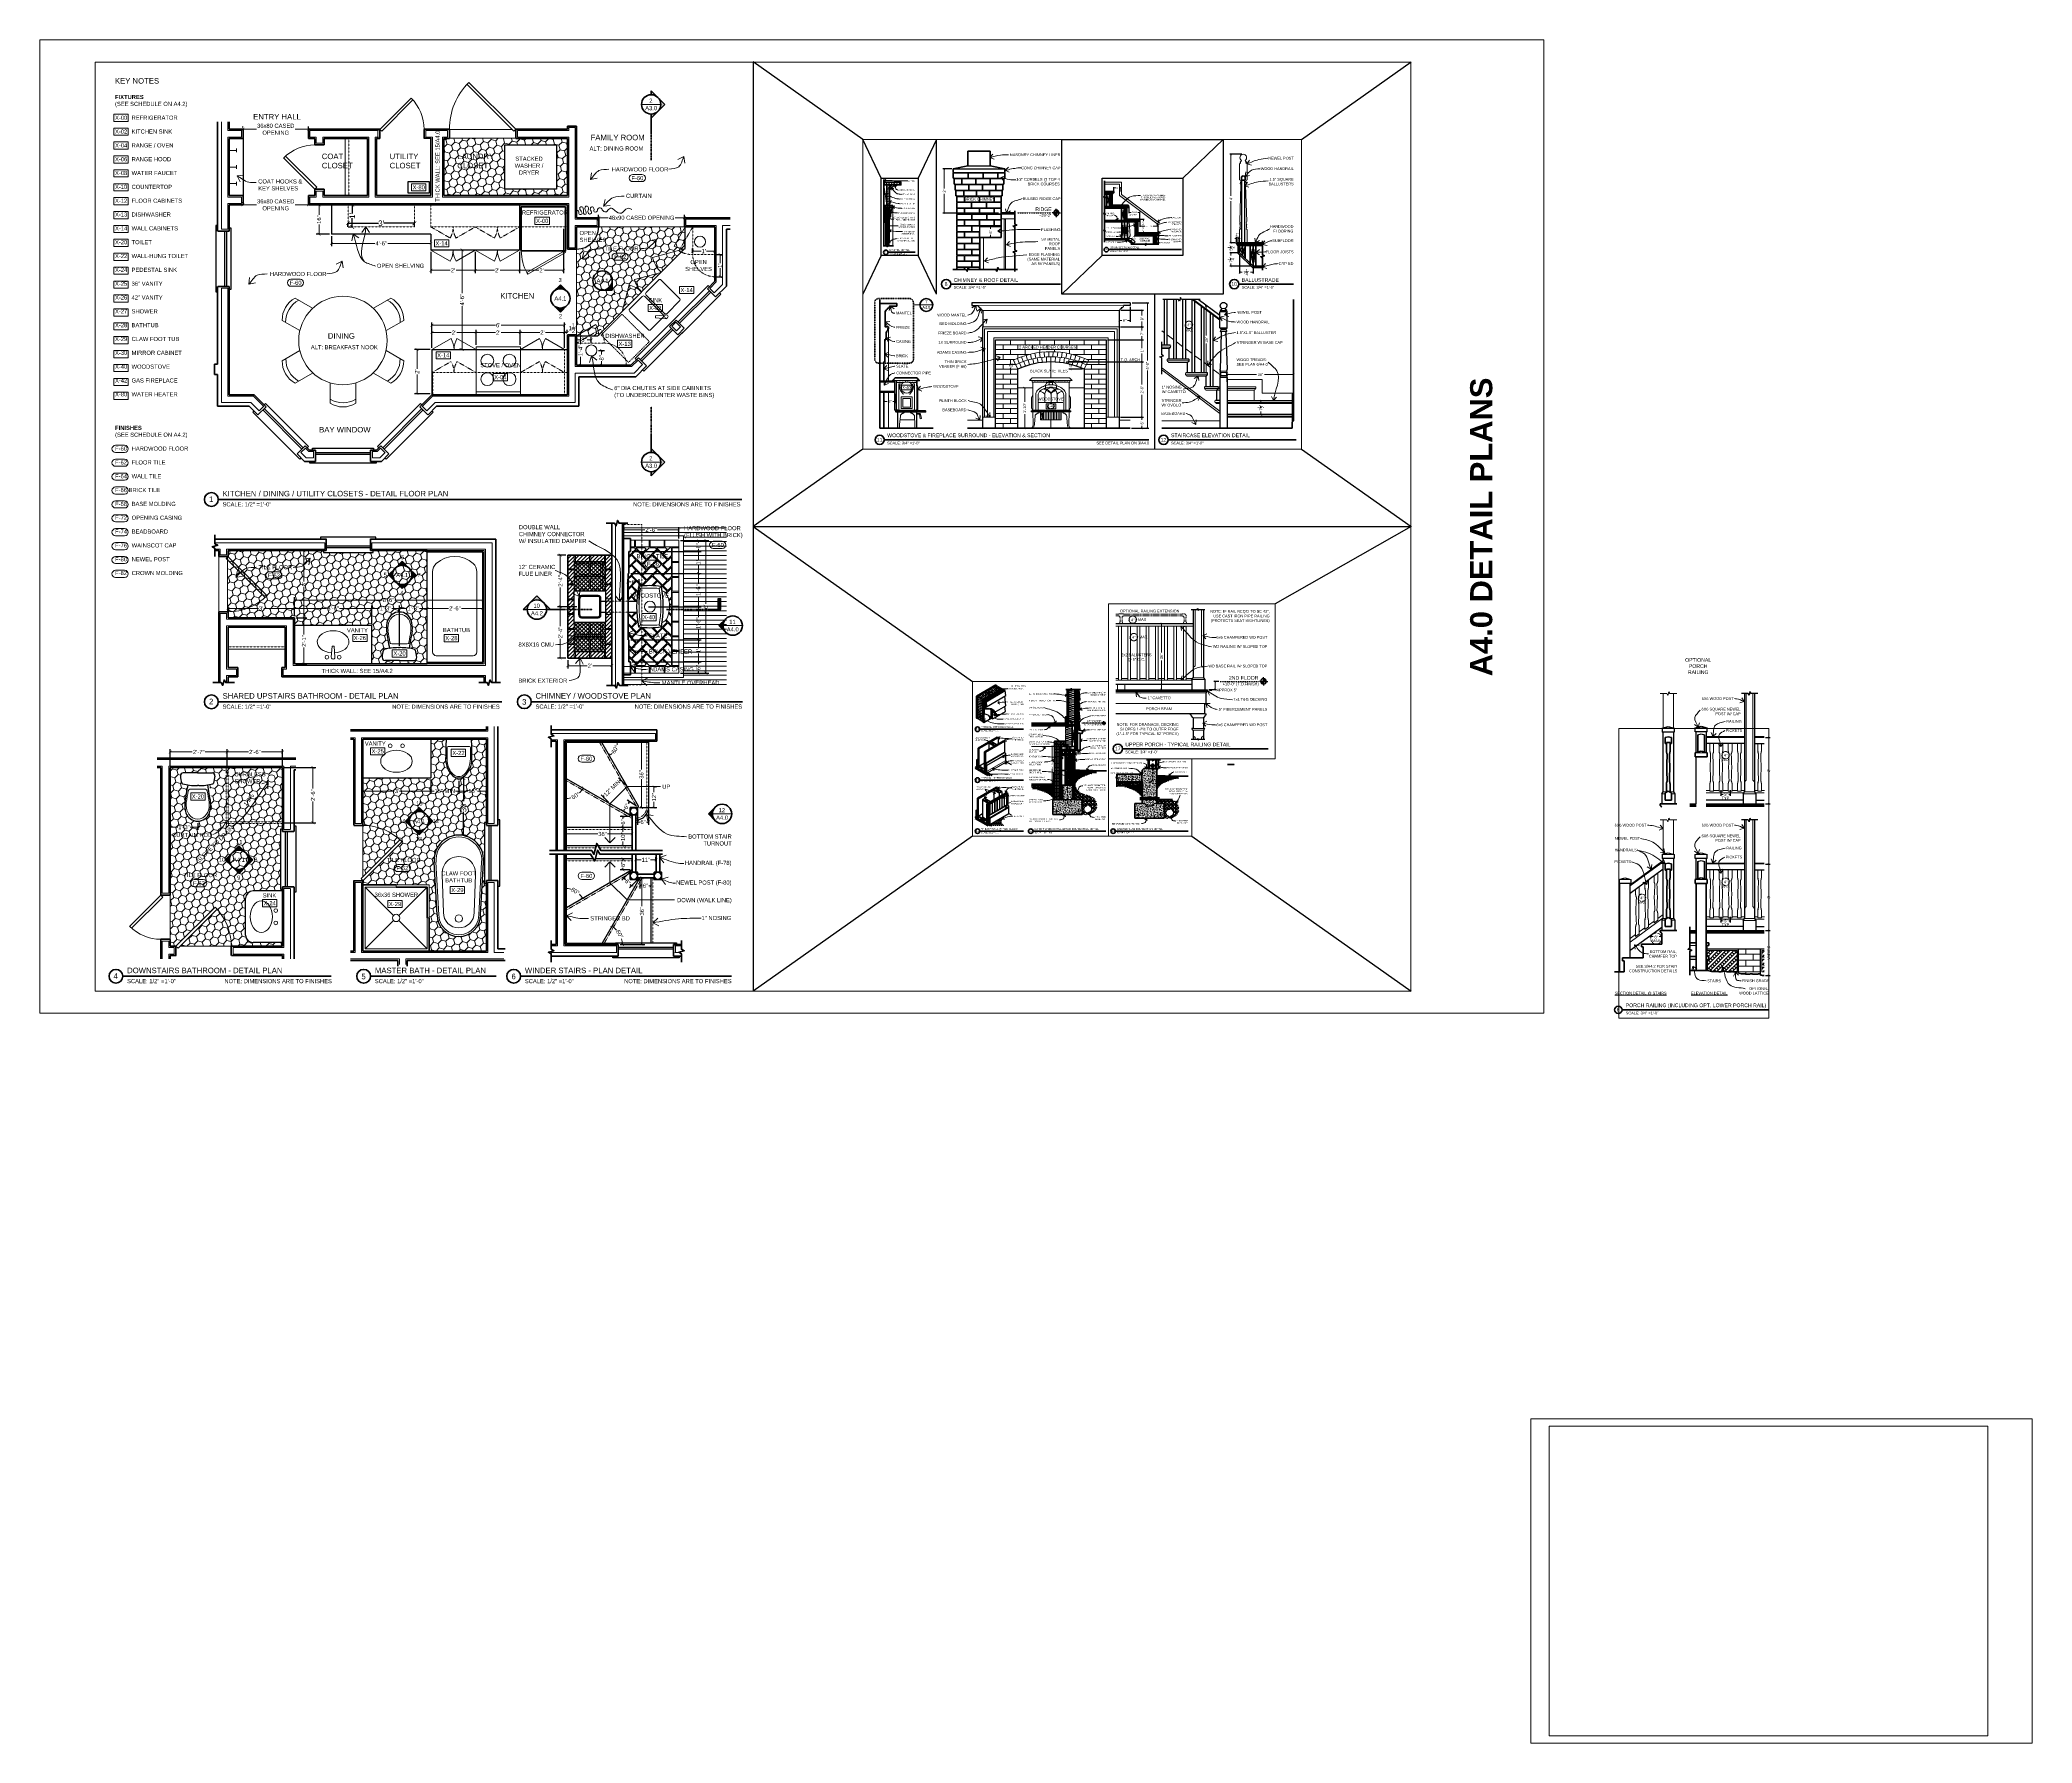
# Model space of a CAD drawing. Header units: inches. Extents: x -4969 to 16721, y 2489 to 24693.
# Drawn here: x 837 to 1918, y 3207 to 4131 of the extents above; entities that cross this region are included whole.
import ezdxf

# ---------------------------------------------------------------- set-up
doc = ezdxf.new("R2010")
doc.units = ezdxf.units.IN
doc.header["$MEASUREMENT"] = 0
for name, pattern in [('CENTER', [2, 1.25, -0.25, 0.25, -0.25]), ('DASHED', [0.75, 0.5, -0.25]), ('DASHED2', [0.375, 0.25, -0.125])]:
    doc.linetypes.add(name, pattern=pattern)
doc.layers.get('0').update_dxf_attribs({"lineweight": 5})
doc.layers.add('0-NPLT', color=1, linetype='Continuous', plot=False)
for name, color, linetype, lineweight in [('1', 1, 'Continuous', 9), ('2', 6, 'Continuous', 20), ('3', 3, 'Continuous', 30), ('4', 2, 'Continuous', 40), ('5', 4, 'Continuous', 50), ('A-DIMSx', 7, 'Continuous', 9), ('A-LINK', 7, 'Continuous', 40), ('A-SYMB', 7, 'Continuous', 20), ('A-TEXTx', 7, 'Continuous', 20), ('TB-11x17', 7, 'Continuous', 100)]:
    doc.layers.add(name, color=color, linetype=linetype, lineweight=lineweight)
doc.styles.get("Standard").update_dxf_attribs({"font": 'Arial.ttf'})
doc.dimstyles.get("Standard").update_dxf_attribs({"dimtxt": 3, "dimasz": 2, "dimexe": 0.03125, "dimexo": 0.0625, "dimgap": 0.03125, "dimtad": 0, "dimtoh": 1, "dimdec": 4, "dimlfac": 0.99985, "dimzin": 0, "dimdsep": 46, "dimlunit": 4, "dimtxsty": 'Standard', "dimblk": 'ARCHTICK', "dimblk1": 'ARCHTICK', "dimblk2": 'ARCHTICK', "dimcen": 0.09, "dimclrt": 256, "dimadec": 0, "dimazin": 0, "dimtfac": 1, "dimtdec": 4, "dimtofl": 0, "dimtmove": 0, "dimatfit": 3, "dimfxl": 1, "dimtolj": 1, "dimtzin": 0, "dimarcsym": 0})
pattern_1 = [(45, (1077.54383, 982.57066), (-0.176776695, 0.176776695), [])]
pattern_2 = [(45, (1077.54383, 979.9053), (-0.176776695, 0.176776695), [])]
pattern_3 = [(45, (1075.95776, 979.9053), (-0.35355339, 0.35355339), []), (135, (1075.95776, 979.9053), (-0.35355339, -0.35355339), [])]
pattern_4 = [(228.0128, (1069.06904, 979.67362), (-15.999996464, -18.000002683), [0.269072, -26.638176]), (184.9697, (1068.88904, 979.473615), (24.000002103, 1.999982614), [0.461736, -45.71185]), (132.5104, (1068.42904, 979.43362), (19.9999814367, -22.000017348), [0.325576, -32.232064]), (267.2737, (1067.64904, 978.93362), (1.9999920355, 40.00000059), [0.420476, -41.627116]), (292.8337, (1067.62904, 978.51362), (-10.000019811, 23.9999928236), [0.41231, -40.818746]), (357.2737, (1067.78904, 978.13362), (-40.00000059, 1.9999920355), [0.420476, -41.627116]), (37.6942, (1068.209036, 978.113615), (-26.0000146912, -19.9999808103), [0.556058, -55.049698]), (72.2553, (1068.649036, 978.453615), (14.0000215254, 43.9999924625), [0.524976, -51.972642]), (121.4296, (1068.80904, 978.953615), (-16.0000164684, 25.999990073), [0.4219, -41.768146]), (175.2364, (1068.58904, 979.31362), (22.000001893, -1.999983065), [0.481664, -23.601526]), (222.3974, (1068.109036, 979.353615), (-24.0000147021, -21.999984164), [0.622896, -61.66675]), (138.8141, (1069.62904, 978.91362), (-14.000005894, 11.999994627), [0.212602, -21.047688]), (171.4692, (1069.46904, 979.05362), (25.9999965696, -4.00001582), [0.404474, -40.043022]), (225, (1069.069, 979.1136), (-4e-16, -2.0000006), [0.282842, -2.545584]), (203.1986, (1068.92904, 979.35362), (9.999999461, 4.00000265), [0.152316, -15.07923]), (291.8014, (1068.78904, 979.2936), (-1.99999982, 6.000000546), [0.215406, -10.554924]), (30.9638, (1068.86904, 979.0936), (5.999996045, 4.000004967), [0.349858, -11.312046]), (161.5651, (1069.16904, 979.2736), (4.00000087, -1.9999968), [0.252982, -6.071574]), (16.3895, (1067.62904, 979.29362), (20.000004397, 5.9999854196), [0.3544, -35.08569]), (70.3462, (1067.96904, 979.39362), (-7.999990495, -22.000004271), [0.297322, -29.434816]), (293.1986, (1069.16904, 979.67362), (-4.00000265, 9.999999461), [0.30463, -14.926916]), (343.6105, (1069.28904, 979.39362), (-20.000004397, 5.9999854196), [0.3544, -35.08569]), (339.444, (1067.62904, 978.05362), (-10.00000369, 3.999991993), [0.34176, -16.746248]), (294.7751, (1067.94904, 977.93362), (-9.9999843785, 22.000006844), [0.286356, -28.349286]), (66.8014, (1069.18904, 977.67362), (4.00000265, 9.999999461), [0.30463, -14.926916]), (17.354, (1069.30904, 977.95362), (-26.000004038, -7.9999890045), [0.335262, -33.190848]), (69.444, (1068.20904, 977.67362), (-3.999991993, -10.00000369), [0.17088, -16.917128]), (101.3099, (1069.06904, 977.6736), (-1.999995264, 8.000001504), [0.10198, -10.096058]), (165.9638, (1069.04904, 977.7736), (6.00000109, -1.999996115), [0.41231, -7.8339]), (186.009, (1068.64904, 977.87362), (19.999999502, 1.999998635), [0.3821, -37.827846]), (303.6901, (1068.86904, 978.9136), (-2.00000267, 3.99999912), [0.288444, -6.922658]), (353.1572, (1069.029036, 978.673615), (33.999998731, -4.0000159958), [0.503588, -49.855126]), (60.9454, (1069.52904, 978.61362), (-8.000000054, -14.000000769), [0.205912, -20.385348]), (90, (1069.629, 978.7936), (-2, 2), [0.12, -1.88]), (120.2564, (1068.60904, 977.93362), (7.9999897736, -14.000004912), [0.277848, -27.50704]), (48.0128, (1068.46904, 978.17362), (15.999996464, 18.000002683), [0.538144, -26.369104]), (0, (1068.829, 978.5736), (2, 2), [0.52, -1.48]), (325.3048, (1069.34904, 978.57362), (-19.999988518, 14.000017219), [0.316228, -31.306548]), (254.0546, (1069.60904, 978.39362), (-1.999999779, -8.000000253), [0.291204, -14.269016]), (207.646, (1069.52904, 978.113615), (-37.9999916144, -20.0000154263), [0.47413, -46.938948]), (175.4261, (1069.109036, 977.893615), (-26.0000011166, 1.9999896023), [0.501598, -49.658148])]
pattern_5 = [(45, (1077.54383, 986.3053), (-0.176776695, 0.176776695), [])]
pattern_6 = [(45, (1075.95776, 987.9053), (-0.35355339, 0.35355339), []), (135, (1075.95776, 987.9053), (-0.35355339, -0.35355339), [])]
pattern_7 = [(45, (-324.1652, 154.9367), (-1.0606602, 1.0606602), []), (135, (-324.1652, 154.9367), (-1.0606602, -1.0606602), [])]
pattern_8 = [(45, (571.5, 698), (-0.176776695, 0.176776695), [])]
pattern_9 = [(50, (571.5, 698), (0.71726018, -0.06275213), [0.075, -0.825]), (355, (571.5, 698), (-0.13875133, 0.75219213), [0.06, -0.66]), (100.4514, (571.5598, 697.9948), (0.57850938, 0.68943954), [0.06374019, -0.70114211]), (46.1842, (571.5, 698.2), (1.06724105, -0.16551901), [0.1125, -1.2375]), (96.6356, (571.5889, 698.1862), (0.9346627, 0.97411787), [0.0956103, -1.051713]), (351.1842, (571.5, 698.2), (0.93466195, 0.9741186), [0.09, -0.99]), (21, (571.6, 698.15), (0.59690705, -0.40261889), [0.075, -0.825]), (326, (571.6, 698.15), (0.24331533, 0.72515005), [0.06, -0.66]), (71.4514, (571.64974, 698.11645), (0.84022263, 0.3225305), [0.06374019, -0.70114211]), (37.5, (571.5, 698), (0.012159855, 0.332893854), [0, -0.652, 0, -0.67, 0, -0.6625]), (7.5, (571.5, 698), (0.263069537, 0.394411712), [0, -0.382, 0, -0.637, 0, -0.2525]), (327.5, (571.277, 698), (0.533822436, -0.022554872), [0, -0.25, 0, -0.78, 0, -1.035]), (317.5, (571.177, 698), (0.58318617, 0.10010498), [0, -0.325, 0, -0.518, 0, -0.735])]
pattern_10 = [(50, (0, 0), (1.19543364, -0.1045869), [0.125, -1.375]), (355, (0, 0), (-0.23125222, 1.25365356), [0.1, -1.1]), (100.451444, (0.0996, -0.0087), (0.9641814, 1.14906665), [0.10623365, -1.1685702]), (46.1842, (0, 0.3333), (1.77873555, -0.27586547), [0.1875, -2.0625]), (96.635635, (0.1482, 0.3103), (1.5577699, 1.623531), [0.1593506, -1.7528563]), (351.184164, (0, 0.3333), (1.5577699, 1.623531), [0.15, -1.65]), (21, (0.1667, 0.25), (0.99484509, -0.67103148), [0.125, -1.375]), (326, (0.1667, 0.25), (0.40552555, 1.2085834), [0.1, -1.1]), (71.451445, (0.2496, 0.1941), (1.40037063, 0.53755192), [0.10623365, -1.1685702]), (37.5, (0, 0), (0.020266426, 0.55482309), [0, -1.08666667, 0, -1.11666667, 0, -1.10416667]), (7.5, (0, 0), (0.43844923, 0.65735285), [0, -0.63666667, 0, -1.06166667, 0, -0.42083333]), (327.5, (-0.37167, 0), (0.88970406, -0.037591453), [0, -0.41666667, 0, -1.3, 0, -1.725]), (317.5, (-0.5383, 0), (0.97197695, 0.16684164), [0, -0.54166667, 0, -0.86333333, 0, -1.225])]

# ---------------------------------------------------------------- blocks, each defined once
blk = doc.blocks.new('Woodstove Jotul F3 Plan')
at = {"layer": '1'}
for p, q in [((9529.1, 380.7), (9527.9, 381.8)), ((9548.7, 380.7), (9549.9, 381.8)), ((9527.9, 369.4), (9529.1, 370.5)), ((9548.7, 370.5), (9549.9, 369.4))]:
    blk.add_line(p, q, dxfattribs=at)
blk.add_circle((9538.9, 375.6), 2.95, dxfattribs=at)
blk.add_open_spline([(9530.4, 368.9), (9530.5, 368.5), (9530.9, 367.5), (9532.9, 365.9), (9535.7, 365.3), (9538.8, 364.9), (9541.8, 365.1), (9544.7, 365.9), (9547, 367.4), (9547.4, 368.6), (9547.5, 368.9)], degree=3, knots=[0, 0, 0, 0, 1.420534, 3.233125, 7.214587, 9.701964, 12.596585, 16.203253, 18.971369, 20.008624, 20.008624, 20.008624, 20.008624], dxfattribs=at)
at = {"layer": '2'}
for centre, radius, start, end in [((9577.9, 375.7), 49.1, 174.1354, 186.0181), ((9539, 323.2), 58.3, 80.396, 99.7565), ((9498.1, 375.6), 50.9, 354.2677, 5.7323), ((9538.9, 428.9), 59.2, 260.4828, 279.5306)]:
    blk.add_arc(centre, radius, start, end, dxfattribs=at)
at = {"layer": '3'}
for centre, radius, start, end in [((9579.3, 375.6), 51.8, 173.0983, 186.9017), ((9538.9, 321.8), 61, 79.6111, 100.3889), ((9498.2, 375.6), 52.1, 353.149, 6.851), ((9538.9, 429.4), 61, 259.6111, 280.3889)]:
    blk.add_arc(centre, radius, start, end, dxfattribs=at)
blk = doc.blocks.new('_ArchTick')
at = {"color": 0, "linetype": 'ByBlock', "lineweight": 0, "const_width": 0.15}
blk.add_lwpolyline([(-0.5, -0.5), (0.5, 0.5)], dxfattribs=at)
blk = doc.blocks.new('*D74')
at = {"layer": 'A-DIMSx', "color": 0, "lineweight": -2, "ltscale": 0.1, "transparency": 16777216}
for p, q in [((1153.7, 3860), (1153.7, 3866.2)), ((1183.7, 3860), (1183.7, 3866.2))]:
    blk.add_line(p, q, dxfattribs=at)
at = {"layer": 'A-DIMSx', "color": 0, "lineweight": 5, "ltscale": 0.1, "transparency": 16777216}
for p, q in [((1153.7, 3864.7), (1165.2, 3864.7)), ((1183.7, 3864.7), (1172.2, 3864.7))]:
    blk.add_line(p, q, dxfattribs=at)
at = {"layer": 'Defpoints', "color": 0, "ltscale": 0.1, "transparency": 16777216}
for p in [(1183.7, 3864.7), (1153.7, 3859), (1183.7, 3859)]:
    blk.add_point(p, dxfattribs=at)
at = {"layer": 'A-DIMSx', "color": 0, "lineweight": 5, "ltscale": 0.1, "transparency": 16777216, "xscale": 1.5, "yscale": 1.5, "zscale": 1.5, "rotation": 180}
blk.add_blockref('_ArchTick', (1153.7, 3864.7), dxfattribs=at)
at = {"layer": 'A-DIMSx', "color": 0, "lineweight": 5, "ltscale": 0.1, "transparency": 16777216, "xscale": 1.5, "yscale": 1.5, "zscale": 1.5}
blk.add_blockref('_ArchTick', (1183.7, 3864.7), dxfattribs=at)
at = {"layer": 'A-DIMSx', "ltscale": 0.1, "transparency": 16777216, "insert": (1168.7, 3864.7), "char_height": 2.25, "attachment_point": 5}
blk.add_mtext('\\A1;2\'-6"', dxfattribs=at)
blk = doc.blocks.new('Woodstove Jotul F3 Front')
at = {"layer": '1'}
for p, q in [((9548.8, 358.4), (9528.4, 358.4)), ((9529.6, 359.2), (9529.6, 358.9)), ((9530.4, 359.2), (9530.4, 358.9)), ((9531.2, 359.2), (9531.2, 358.9)), ((9532, 359.2), (9532, 358.9)), ((9532.8, 359.2), (9532.8, 358.9)), ((9533.7, 359.2), (9533.7, 358.9)), ((9534.5, 359.2), (9534.5, 358.9)), ((9535.3, 359.2), (9535.3, 358.9)), ((9536.1, 359.2), (9536.1, 358.9)), ((9536.9, 359.2), (9536.9, 358.9)), ((9537.5, 358.2), (9537.8, 356.9)), ((9539.6, 358.2), (9537.5, 358.2)), ((9539.6, 358.2), (9539.3, 356.9)), ((9540.2, 359.2), (9540.2, 358.9)), ((9541, 359.2), (9541, 358.9)), ((9541.8, 359.2), (9541.8, 358.9)), ((9542.6, 359.2), (9542.6, 358.9)), ((9543.4, 359.2), (9543.4, 358.9)), ((9544.2, 359.2), (9544.2, 358.9)), ((9545.1, 359.2), (9545.1, 358.9)), ((9545.9, 359.2), (9545.9, 358.9)), ((9546.7, 359.2), (9546.7, 358.9)), ((9547.5, 359.2), (9547.5, 358.9)), ((9528, 350.1), (9528.7, 351.4)), ((9528, 344.5), (9528, 350.1)), ((9530.4, 351.5), (9530.4, 343.2)), ((9531.6, 343.2), (9531.6, 351.5)), ((9532, 347.4), (9538.6, 347.4)), ((9535.2, 351.9), (9535.2, 347.4)), ((9538.6, 351.9), (9538.6, 347.4)), ((9545.1, 347.4), (9538.6, 347.4)), ((9541.9, 351.9), (9541.9, 347.4)), ((9545.5, 343.2), (9545.5, 351.5)), ((9546.7, 351.5), (9546.7, 343.2)), ((9549.1, 350.1), (9548.4, 351.4)), ((9549.1, 344.5), (9549.1, 350.1)), ((9549.3, 342.7), (9527.8, 342.7)), ((9528.6, 343.2), (9528, 344.5)), ((9548.4, 343.2), (9528.6, 343.2)), ((9532.9, 337.9), (9532.9, 342.2)), ((9538.5, 337.9), (9532.9, 337.9)), ((9533.4, 341), (9533.1, 338.6)), ((9533.7, 342), (9533.7, 341.5)), ((9533.7, 338.5), (9533.7, 338.2)), ((9533.9, 340.9), (9533.9, 338.6)), ((9534.6, 342), (9534.6, 338.2)), ((9535.5, 342), (9535.5, 338.2)), ((9536.4, 342), (9536.4, 338.2)), ((9537.2, 342), (9537.2, 338.2)), ((9538.1, 342), (9538.1, 338.2)), ((9538.6, 337.9), (9544.2, 337.9)), ((9539, 342), (9539, 338.2)), ((9539.9, 342), (9539.9, 338.2)), ((9540.7, 342), (9540.7, 338.2)), ((9541.6, 342), (9541.6, 338.2)), ((9542.5, 342), (9542.5, 338.2)), ((9543.4, 342), (9543.4, 338.2)), ((9544.2, 337.9), (9544.2, 342.2)), ((9548.5, 343.2), (9549.1, 344.5))]:
    blk.add_line(p, q, dxfattribs=at)
blk.add_arc((9533.7, 341.2), 0.339, 311.6507, 216.7566, dxfattribs=at)
for points, knots in [([(9530.4, 351.5), (9530.4, 352), (9530.5, 352.9), (9531.5, 354.3), (9533.3, 355.6), (9535.3, 356.5), (9537.1, 356.9), (9538.1, 357), (9538.5, 357)], [0, 0, 0, 0, 1.352488, 2.704975, 5.109671, 7.905086, 9.305123, 10.705161, 10.705161, 10.705161, 10.705161]), ([(9546.7, 351.5), (9546.7, 352), (9546.6, 352.9), (9545.6, 354.3), (9543.8, 355.6), (9541.8, 356.5), (9540, 356.9), (9539, 357), (9538.6, 357)], [0, 0, 0, 0, 1.352488, 2.704975, 5.109671, 7.905086, 9.305123, 10.705161, 10.705161, 10.705161, 10.705161]), ([(9531.6, 351.5), (9531.7, 351.8), (9531.7, 352.3), (9532.2, 353.2), (9533.2, 354.1), (9534.6, 354.8), (9536.1, 355.4), (9537.5, 355.7), (9538.3, 355.7), (9538.5, 355.7)], [0, 0, 0, 0, 0.839962, 1.655379, 3.087736, 4.683468, 6.376581, 7.981792, 8.782926, 8.782926, 8.782926, 8.782926]), ([(9535.2, 351.9), (9534.9, 352.3), (9534.1, 352.9), (9533.1, 353.2), (9532.6, 353.3)], [0, 0, 0, 0, 1.426944, 3.011691, 3.011691, 3.011691, 3.011691]), ([(9534.7, 354.6), (9534.9, 354.6), (9535.3, 354.6), (9536, 354.5), (9536.8, 354.1), (9537.6, 353.6), (9538.1, 352.9), (9538.5, 352.3), (9538.5, 352), (9538.6, 351.9)], [0, 0, 0, 0, 0.548859, 1.31958, 2.106144, 3.217528, 4.048794, 4.838708, 5.085987, 5.085987, 5.085987, 5.085987]), ([(9535.2, 351.9), (9535.3, 352.2), (9535.4, 352.8), (9535.7, 353.6), (9536.3, 354.3), (9536.9, 354.8), (9537.5, 355.1), (9538.1, 355.4), (9538.4, 355.4), (9538.6, 355.5)], [0, 0, 0, 0, 0.671488, 1.812291, 2.653271, 3.268822, 4.061733, 4.850424, 5.178302, 5.178302, 5.178302, 5.178302]), ([(9538.5, 344), (9538.3, 344), (9537.7, 344.1), (9537.1, 344.5), (9536.7, 345.1), (9536.7, 345.9), (9537.3, 346.5), (9538, 346.8), (9538.4, 346.8), (9538.5, 346.8)], [0, 0, 0, 0, 0.838794, 1.677587, 2.199332, 2.947736, 3.704346, 4.59126, 5.037279, 5.037279, 5.037279, 5.037279]), ([(9545.5, 351.5), (9545.4, 351.8), (9545.4, 352.3), (9544.9, 353.2), (9543.9, 354.1), (9542.5, 354.8), (9541, 355.4), (9539.6, 355.7), (9538.8, 355.7), (9538.6, 355.7)], [0, 0, 0, 0, 0.839962, 1.655379, 3.087736, 4.683468, 6.376581, 7.981792, 8.782926, 8.782926, 8.782926, 8.782926]), ([(9541.9, 351.9), (9541.8, 352.2), (9541.7, 352.8), (9541.4, 353.6), (9540.8, 354.3), (9540.2, 354.8), (9539.6, 355.1), (9539, 355.4), (9538.7, 355.4), (9538.6, 355.5)], [0, 0, 0, 0, 0.671488, 1.812291, 2.653271, 3.268822, 4.061733, 4.850424, 5.178302, 5.178302, 5.178302, 5.178302]), ([(9542.6, 354.6), (9542.4, 354.6), (9541.9, 354.5), (9541.1, 354.5), (9540.3, 354.1), (9539.5, 353.6), (9539, 352.9), (9538.7, 352.3), (9538.6, 352), (9538.6, 351.9)], [0, 0, 0, 0, 0.641459, 1.479794, 2.266359, 3.377743, 4.209008, 4.998923, 5.246201, 5.246201, 5.246201, 5.246201]), ([(9538.6, 344), (9538.8, 344), (9539.4, 344.1), (9540, 344.5), (9540.4, 345.1), (9540.4, 345.9), (9539.8, 346.5), (9539.2, 346.8), (9538.7, 346.8), (9538.6, 346.8)], [0, 0, 0, 0, 0.838794, 1.677587, 2.199332, 2.947736, 3.704346, 4.59126, 5.037279, 5.037279, 5.037279, 5.037279]), ([(9541.9, 351.9), (9542.2, 352.3), (9543, 352.9), (9544, 353.2), (9544.5, 353.3)], [0, 0, 0, 0, 1.426944, 3.011691, 3.011691, 3.011691, 3.011691]), ([(9533.1, 338.6), (9533.2, 338.6), (9533.3, 338.6), (9533.5, 338.5), (9533.8, 338.5), (9533.9, 338.6), (9533.9, 338.6)], [0, 0, 0, 0, 0.1417828, 0.4309905, 0.6583189, 0.7560848, 0.7560848, 0.7560848, 0.7560848])]:
    blk.add_open_spline(points, degree=3, knots=knots, dxfattribs=at)
at = {"layer": '2'}
for p, q in [((9528.4, 360.7), (9527, 359.2)), ((9527, 359.2), (9550.1, 359.2)), ((9528.4, 360.7), (9548.7, 360.7)), ((9528.4, 359.2), (9528.4, 358.4)), ((9528.7, 358.4), (9528.7, 343.2)), ((9548.4, 358.4), (9548.4, 343.2)), ((9548.7, 360.7), (9550.1, 359.2)), ((9548.8, 359.2), (9548.8, 358.4)), ((9527.8, 342.7), (9528.7, 343.2)), ((9527.8, 342.2), (9527.8, 342.7)), ((9549.3, 342.2), (9527.8, 342.2)), ((9528.9, 335.5), (9528.7, 342.2)), ((9529.7, 335.8), (9530, 340)), ((9547.4, 335.8), (9547.1, 340)), ((9548.2, 335.5), (9548.4, 342.2)), ((9549.3, 342.7), (9548.4, 343.2)), ((9549.3, 342.2), (9549.3, 342.7)), ((9529, 333.4), (9528.2, 333.4)), ((9548.1, 333.4), (9548.9, 333.4))]:
    blk.add_line(p, q, dxfattribs=at)
for points, knots in [([(9528.9, 335.5), (9528.9, 335.2), (9528.8, 334.7), (9528.6, 334), (9528.3, 333.6), (9528.2, 333.4)], [0, 0, 0, 0, 0.817945, 1.545293, 2.235304, 2.235304, 2.235304, 2.235304]), ([(9529, 333.4), (9529.2, 333.9), (9529.5, 334.6), (9529.6, 335.5), (9529.7, 335.8)], [0, 0, 0, 0, 1.567695, 2.504795, 2.504795, 2.504795, 2.504795]), ([(9530, 340), (9530, 340.1), (9530, 340.5), (9530.4, 340.9), (9530.6, 341), (9530.8, 341)], [0, 0, 0, 0, 0.552855, 1.027587, 1.424955, 1.424955, 1.424955, 1.424955]), ([(9530.8, 341), (9530.8, 341.1), (9531, 341.3), (9531.2, 341.5), (9531.5, 341.5), (9531.6, 341.5), (9531.7, 341.6), (9531.9, 341.7), (9532.1, 341.8), (9532.2, 342), (9532.2, 342.2), (9532.2, 342.2)], [0, 0, 0, 0, 0.363802, 0.703896, 0.969314, 1.03582, 1.145927, 1.377288, 1.576947, 1.815944, 2.013947, 2.013947, 2.013947, 2.013947]), ([(9546.3, 341), (9546.3, 341.1), (9546.1, 341.3), (9545.9, 341.5), (9545.6, 341.5), (9545.5, 341.5), (9545.4, 341.6), (9545.2, 341.7), (9545, 341.8), (9545, 342), (9544.9, 342.2), (9544.9, 342.2)], [0, 0, 0, 0, 0.363802, 0.703896, 0.969314, 1.03582, 1.145927, 1.377288, 1.576947, 1.815944, 2.013947, 2.013947, 2.013947, 2.013947]), ([(9547.1, 340), (9547.1, 340.1), (9547.1, 340.5), (9546.7, 340.9), (9546.5, 341), (9546.3, 341)], [0, 0, 0, 0, 0.552855, 1.027587, 1.424955, 1.424955, 1.424955, 1.424955]), ([(9548.1, 333.4), (9547.9, 333.9), (9547.6, 334.6), (9547.5, 335.5), (9547.4, 335.8)], [0, 0, 0, 0, 1.567695, 2.504795, 2.504795, 2.504795, 2.504795]), ([(9548.2, 335.5), (9548.2, 335.2), (9548.3, 334.7), (9548.5, 334), (9548.8, 333.6), (9548.9, 333.4)], [0, 0, 0, 0, 0.817945, 1.545293, 2.235304, 2.235304, 2.235304, 2.235304])]:
    blk.add_open_spline(points, degree=3, knots=knots, dxfattribs=at)
blk = doc.blocks.new('Section Callout')
at = {"layer": 'A-LINK', "ltscale": 0.1}
h = blk.add_hatch(color=152, dxfattribs=at)
h.paths.add_polyline_path([(1891.1, 7392.5), (1883.6, 7385.1), (1891.1, 7377.7, -0.198912), (1888, 7385.1, -0.198912)])
h.paths.add_polyline_path([(1898.5, 7399.9), (1891.1, 7392.5, -0.198912), (1898.5, 7395.6)])
h.paths.add_polyline_path([(1891.1, 7377.7), (1898.5, 7370.2), (1898.5, 7374.6, -0.198912)])
at = {"layer": 'A-LINK', "color": 152, "ltscale": 0.1}
for p, q in [((1883.6, 7385.1), (1898.5, 7399.9)), ((1898.5, 7399.9), (1898.5, 7395.6)), ((1883.6, 7385.1), (1898.5, 7370.2)), ((1898.5, 7374.6), (1898.5, 7370.2)), ((1898.5, 7370.2), (1898.5, 7355.5))]:
    blk.add_line(p, q, dxfattribs=at)
blk.add_circle((1898.5, 7385.1), 10.5, dxfattribs=at)
blk = doc.blocks.new('window plan 30')
at = {"layer": '1'}
for p, q in [((181.7, 1684.3), (181.7, 1680.8)), ((213.7, 1684.3), (213.7, 1680.8))]:
    blk.add_line(p, q, dxfattribs=at)
at = {"layer": '3'}
for p, q in [((179.7, 1677.8), (179.7, 1678.8)), ((215.7, 1677.8), (179.7, 1677.8)), ((181.2, 1685), (181.2, 1686)), ((181.2, 1686), (214.2, 1686)), ((212.7, 1683.5), (182.7, 1683.5)), ((212.7, 1682.5), (182.7, 1682.5)), ((214.2, 1686), (214.2, 1685)), ((215.7, 1678.8), (215.7, 1677.8))]:
    blk.add_line(p, q, dxfattribs=at)
at = {"layer": '5'}
for p, q in [((182.7, 1685), (182.7, 1678.8)), ((212.7, 1685), (212.7, 1678.8))]:
    blk.add_line(p, q, dxfattribs=at)
blk = doc.blocks.new('window plan 24')
at = {"layer": '1'}
for p, q in [((181.7, 1833.3), (181.7, 1836.8)), ((207.2, 1833.3), (207.2, 1836.8))]:
    blk.add_line(p, q, dxfattribs=at)
at = {"layer": '3'}
for p, q in [((209.4, 1839.8), (179.4, 1839.8)), ((179.4, 1839.8), (179.4, 1838.8)), ((209.4, 1838.8), (209.4, 1839.8)), ((180.9, 1832.5), (180.9, 1831.5)), ((180.9, 1831.5), (207.9, 1831.5)), ((206.4, 1835), (182.4, 1835)), ((206.4, 1834), (182.4, 1834)), ((207.9, 1831.5), (207.9, 1832.5))]:
    blk.add_line(p, q, dxfattribs=at)
at = {"layer": '5'}
for p, q in [((182.4, 1832.5), (182.4, 1838.8)), ((206.4, 1832.5), (206.4, 1838.8))]:
    blk.add_line(p, q, dxfattribs=at)
blk = doc.blocks.new('TOILET round TOTO top')
at = {"layer": '1', "linetype": 'Continuous'}
for p, q in [((20656.1, 1801.4), (20656.1, 1793)), ((20663.3, 1803.4), (20664.9, 1803.5)), ((20663.3, 1791), (20664.9, 1791))]:
    blk.add_line(p, q, dxfattribs=at)
for centre, radius, start, end in [((20657.1, 1801.4), 1, 100.0541, 180), ((20701.9, 1548.9), 257.5, 98.6329, 100.0541), ((20664.9, 1794.6), 8.87, 57.5383, 90), ((20666.5, 1797.2), 5.72, 0, 57.5383), ((20666.5, 1797.2), 5.72, 302.4617, 0), ((20657.1, 1793), 1, 180, 259.8423), ((20691.5, 1985.1), 196.1, 259.8423, 261.7135), ((20664.9, 1799.9), 8.87, 270, 302.4617)]:
    blk.add_arc(centre, radius, start, end, dxfattribs=at)
at = {"layer": '3', "linetype": 'Continuous'}
for p, q in [((20647.2, 1797.2), (20647.2, 1805)), ((20647.2, 1797.2), (20647.2, 1789.4)), ((20654.1, 1797.8), (20654.1, 1797.2)), ((20654.1, 1796.7), (20654.1, 1797.2))]:
    blk.add_line(p, q, dxfattribs=at)
at = {"layer": '3', "linetype": 'DASHED'}
blk.add_line((20647.2, 1797.2), (20647.2, 1797.2), dxfattribs=at)
blk.add_line((20647.2, 1797.2), (20647.2, 1797.2), dxfattribs=at)
at = {"layer": '3', "linetype": 'Continuous'}
for centre, radius, start, end in [((20648.7, 1805), 1.57, 82.8564, 180), ((20645.5, 1779.3), 27.6, 74.7214, 82.8564), ((20652.6, 1805.3), 0.591, 14.0755, 74.7214), ((20622.6, 1797.8), 31.5, 0, 14.0755), ((20622.6, 1796.7), 31.5, 345.9245, 0), ((20691.5, 1609.4), 196.9, 98.2539, 101.0651), ((20665, 1792.5), 11.8, 70.8883, 98.2539), ((20666.6, 1797.2), 6.81, 0, 70.8883), ((20666.6, 1797.2), 6.81, 289.1117, 0), ((20648.7, 1789.4), 1.57, 180, 277.1436), ((20645.5, 1815.2), 27.6, 277.1436, 285.2786), ((20652.6, 1789.2), 0.591, 285.2786, 345.9245), ((20691.5, 1985.1), 196.9, 258.9349, 261.7461), ((20665, 1802), 11.8, 261.7461, 289.1117)]:
    blk.add_arc(centre, radius, start, end, dxfattribs=at)
blk = doc.blocks.new('door plan 30')
at = {"layer": '1'}
for p, q in [((362.7, 1685.3), (359.2, 1685.3)), ((363.4, 1684.3), (362.4, 1683.2)), ((362.4, 1683.2), (383.6, 1662)), ((363.4, 1684.3), (384.7, 1663)), ((362.7, 1653.3), (359.2, 1653.3))]:
    blk.add_line(p, q, dxfattribs=at)
blk.add_arc((363.4, 1684.3), 30, 270, 315, dxfattribs=at)
at = {"layer": '5'}
for p, q in [((358.4, 1684.3), (363.4, 1684.3)), ((358.4, 1654.3), (363.4, 1654.3))]:
    blk.add_line(p, q, dxfattribs=at)
blk = doc.blocks.new('*D205')
at = {"layer": 'A-DIMSx', "color": 0, "lineweight": -2, "ltscale": 0.1, "transparency": 16777216}
for p, q in [((1162.3, 3676), (1165.2, 3676)), ((1151.8, 3639.7), (1165.2, 3639.7))]:
    blk.add_line(p, q, dxfattribs=at)
at = {"layer": 'A-DIMSx', "color": 0, "lineweight": 5, "ltscale": 0.1, "transparency": 16777216}
for p, q in [((1163.7, 3676), (1163.7, 3660.5)), ((1163.7, 3639.7), (1163.7, 3655.2))]:
    blk.add_line(p, q, dxfattribs=at)
at = {"layer": 'Defpoints', "color": 0, "ltscale": 0.1, "transparency": 16777216}
for p in [(1161.3, 3676), (1163.7, 3676), (1150.8, 3639.7)]:
    blk.add_point(p, dxfattribs=at)
at = {"layer": 'A-DIMSx', "color": 0, "lineweight": 5, "ltscale": 0.1, "transparency": 16777216, "xscale": 1.5, "yscale": 1.5, "zscale": 1.5}
for p, rotation in [((1163.7, 3676), 90), ((1163.7, 3639.7), 270)]:
    blk.add_blockref('_ArchTick', p, dxfattribs=dict(at, rotation=rotation))
at = {"layer": 'A-DIMSx', "ltscale": 0.1, "transparency": 16777216, "insert": (1163.7, 3657.8), "char_height": 2.25, "attachment_point": 5, "rotation": 90}
blk.add_mtext('\\A1;36"', dxfattribs=at)
blk = doc.blocks.new('*D206')
at = {"layer": 'A-DIMSx', "color": 0, "lineweight": -2, "ltscale": 0.1, "transparency": 16777216}
for p, q in [((1157.6, 3679.5), (1152.8, 3674.7)), ((1161.9, 3675.3), (1157, 3670.4))]:
    blk.add_line(p, q, dxfattribs=at)
at = {"layer": 'A-DIMSx', "color": 0, "lineweight": 5, "ltscale": 0.1, "transparency": 16777216}
for p, q in [((1153.9, 3675.7), (1154.7, 3674.9)), ((1158.1, 3671.5), (1157.3, 3672.3))]:
    blk.add_line(p, q, dxfattribs=at)
at = {"layer": 'Defpoints', "color": 0, "ltscale": 0.1, "transparency": 16777216}
for p in [(1158.3, 3680.2), (1162.6, 3676), (1158.1, 3671.5)]:
    blk.add_point(p, dxfattribs=at)
at = {"layer": 'A-DIMSx', "color": 0, "lineweight": 5, "ltscale": 0.1, "transparency": 16777216, "xscale": 1.5, "yscale": 1.5, "zscale": 1.5}
for p, rotation in [((1153.9, 3675.7), 134.9999999999908), ((1158.1, 3671.5), 314.9999999999908)]:
    blk.add_blockref('_ArchTick', p, dxfattribs=dict(at, rotation=rotation))
at = {"layer": 'A-DIMSx', "ltscale": 0.1, "transparency": 16777216, "insert": (1156, 3673.6), "char_height": 2.25, "attachment_point": 5, "rotation": 315}
blk.add_mtext('\\A1;6"', dxfattribs=at)
blk = doc.blocks.new('*D207')
at = {"layer": 'A-DIMSx', "color": 0, "lineweight": -2, "ltscale": 0.1, "transparency": 16777216}
for p, q in [((1162.6, 3675), (1162.6, 3670.1)), ((1168.6, 3675), (1168.6, 3670.1))]:
    blk.add_line(p, q, dxfattribs=at)
at = {"layer": 'A-DIMSx', "color": 0, "lineweight": 5, "ltscale": 0.1, "transparency": 16777216}
for p, q in [((1162.6, 3671.6), (1163.8, 3671.6)), ((1168.6, 3671.6), (1167.4, 3671.6))]:
    blk.add_line(p, q, dxfattribs=at)
at = {"layer": 'Defpoints', "color": 0, "ltscale": 0.1, "transparency": 16777216}
for p in [(1162.6, 3676), (1168.6, 3676), (1168.6, 3671.6)]:
    blk.add_point(p, dxfattribs=at)
at = {"layer": 'A-DIMSx', "color": 0, "lineweight": 5, "ltscale": 0.1, "transparency": 16777216, "xscale": 1.5, "yscale": 1.5, "zscale": 1.5, "rotation": 180}
blk.add_blockref('_ArchTick', (1162.6, 3671.6), dxfattribs=at)
at = {"layer": 'A-DIMSx', "color": 0, "lineweight": 5, "ltscale": 0.1, "transparency": 16777216, "xscale": 1.5, "yscale": 1.5, "zscale": 1.5}
blk.add_blockref('_ArchTick', (1168.6, 3671.6), dxfattribs=at)
at = {"layer": 'A-DIMSx', "ltscale": 0.1, "transparency": 16777216, "insert": (1165.6, 3671.6), "char_height": 2.25, "attachment_point": 5}
blk.add_mtext('\\A1;6"', dxfattribs=at)
blk = doc.blocks.new('*D208')
at = {"layer": 'A-DIMSx', "color": 0, "lineweight": -2, "ltscale": 0.1, "transparency": 16777216}
for p, q in [((1157.3, 3686.2), (1151.9, 3686.2)), ((1157.3, 3680.2), (1151.9, 3680.2))]:
    blk.add_line(p, q, dxfattribs=at)
at = {"layer": 'A-DIMSx', "color": 0, "lineweight": 5, "ltscale": 0.1, "transparency": 16777216}
for p, q in [((1153.4, 3686.2), (1153.4, 3685)), ((1153.4, 3680.2), (1153.4, 3681.4))]:
    blk.add_line(p, q, dxfattribs=at)
at = {"layer": 'Defpoints', "color": 0, "ltscale": 0.1, "transparency": 16777216}
for p in [(1153.4, 3686.2), (1158.3, 3686.2), (1158.3, 3680.2)]:
    blk.add_point(p, dxfattribs=at)
at = {"layer": 'A-DIMSx', "color": 0, "lineweight": 5, "ltscale": 0.1, "transparency": 16777216, "xscale": 1.5, "yscale": 1.5, "zscale": 1.5}
for p, rotation in [((1153.4, 3686.2), 90), ((1153.4, 3680.2), 270)]:
    blk.add_blockref('_ArchTick', p, dxfattribs=dict(at, rotation=rotation))
at = {"layer": 'A-DIMSx', "ltscale": 0.1, "transparency": 16777216, "insert": (1153.4, 3683.2), "char_height": 2.25, "attachment_point": 5, "rotation": 90}
blk.add_mtext('\\A1;6"', dxfattribs=at)
blk = doc.blocks.new('*D209')
at = {"layer": 'A-DIMSx', "color": 0, "lineweight": -2, "ltscale": 0.1, "transparency": 16777216}
for p, q in [((1157.3, 3709.2), (1151.9, 3709.2)), ((1157.3, 3703.2), (1151.9, 3703.2))]:
    blk.add_line(p, q, dxfattribs=at)
at = {"layer": 'A-DIMSx', "color": 0, "lineweight": 5, "ltscale": 0.1, "transparency": 16777216}
for p, q in [((1153.4, 3709.2), (1153.4, 3708)), ((1153.4, 3703.2), (1153.4, 3704.4))]:
    blk.add_line(p, q, dxfattribs=at)
at = {"layer": 'Defpoints', "color": 0, "ltscale": 0.1, "transparency": 16777216}
for p in [(1153.4, 3709.2), (1158.3, 3709.2), (1158.3, 3703.2)]:
    blk.add_point(p, dxfattribs=at)
at = {"layer": 'A-DIMSx', "color": 0, "lineweight": 5, "ltscale": 0.1, "transparency": 16777216, "xscale": 1.5, "yscale": 1.5, "zscale": 1.5}
for p, rotation in [((1153.4, 3709.2), 90), ((1153.4, 3703.2), 270)]:
    blk.add_blockref('_ArchTick', p, dxfattribs=dict(at, rotation=rotation))
at = {"layer": 'A-DIMSx', "ltscale": 0.1, "transparency": 16777216, "insert": (1153.4, 3706.2), "char_height": 2.25, "attachment_point": 5, "rotation": 90}
blk.add_mtext('\\A1;6"', dxfattribs=at)
blk = doc.blocks.new('*D210')
at = {"layer": 'A-DIMSx', "color": 0, "lineweight": -2, "ltscale": 0.1, "transparency": 16777216}
for p, q in [((1157.4, 3709.9), (1152.5, 3712.8)), ((1160.5, 3715), (1155.6, 3718))]:
    blk.add_line(p, q, dxfattribs=at)
at = {"layer": 'A-DIMSx', "color": 0, "lineweight": 5, "ltscale": 0.1, "transparency": 16777216}
for p, q in [((1153.8, 3712.1), (1154.4, 3713.1)), ((1156.8, 3717.2), (1156.2, 3716.2))]:
    blk.add_line(p, q, dxfattribs=at)
at = {"layer": 'Defpoints', "color": 0, "ltscale": 0.1, "transparency": 16777216}
for p in [(1156.8, 3717.2), (1158.2, 3709.3), (1161.3, 3714.4)]:
    blk.add_point(p, dxfattribs=at)
at = {"layer": 'A-DIMSx', "color": 0, "lineweight": 5, "ltscale": 0.1, "transparency": 16777216, "xscale": 1.5, "yscale": 1.5, "zscale": 1.5}
for p, rotation in [((1153.8, 3712.1), 238.7589360785281), ((1156.8, 3717.2), 58.75893607852813)]:
    blk.add_blockref('_ArchTick', p, dxfattribs=dict(at, rotation=rotation))
at = {"layer": 'A-DIMSx', "ltscale": 0.1, "transparency": 16777216, "insert": (1155.3, 3714.6), "char_height": 2.25, "attachment_point": 5, "rotation": 58.7589}
blk.add_mtext('\\A1;6"', dxfattribs=at)
blk = doc.blocks.new('*D211')
at = {"layer": 'A-DIMSx', "color": 0, "lineweight": -2, "ltscale": 0.1, "transparency": 16777216}
for p, q in [((1162.3, 3750), (1164.9, 3750)), ((1162.3, 3714), (1164.9, 3714))]:
    blk.add_line(p, q, dxfattribs=at)
at = {"layer": 'A-DIMSx', "color": 0, "lineweight": 5, "ltscale": 0.1, "transparency": 16777216}
for p, q in [((1163.4, 3750), (1163.4, 3734.7)), ((1163.4, 3714), (1163.4, 3729.4))]:
    blk.add_line(p, q, dxfattribs=at)
at = {"layer": 'Defpoints', "color": 0, "ltscale": 0.1, "transparency": 16777216}
for p in [(1161.3, 3750), (1163.4, 3750), (1161.3, 3714)]:
    blk.add_point(p, dxfattribs=at)
at = {"layer": 'A-DIMSx', "color": 0, "lineweight": 5, "ltscale": 0.1, "transparency": 16777216, "xscale": 1.5, "yscale": 1.5, "zscale": 1.5}
for p, rotation in [((1163.4, 3750), 90), ((1163.4, 3714), 270)]:
    blk.add_blockref('_ArchTick', p, dxfattribs=dict(at, rotation=rotation))
at = {"layer": 'A-DIMSx', "ltscale": 0.1, "transparency": 16777216, "insert": (1163.4, 3732), "char_height": 2.25, "attachment_point": 5, "rotation": 90}
blk.add_mtext('\\A1;36"', dxfattribs=at)
blk = doc.blocks.new('*D212')
at = {"layer": 'A-DIMSx', "color": 0, "lineweight": -2, "ltscale": 0.1, "transparency": 16777216}
for p, q in [((1128.4, 3823), (1117.9, 3823)), ((1122.4, 3795), (1117.9, 3795))]:
    blk.add_line(p, q, dxfattribs=at)
at = {"layer": 'A-DIMSx', "color": 0, "lineweight": 5, "ltscale": 0.1, "transparency": 16777216}
for p, q in [((1119.4, 3823), (1119.4, 3812.5)), ((1119.4, 3795), (1119.4, 3805.5))]:
    blk.add_line(p, q, dxfattribs=at)
at = {"layer": 'Defpoints', "color": 0, "ltscale": 0.1, "transparency": 16777216}
for p in [(1119.4, 3823), (1129.4, 3823), (1123.4, 3795)]:
    blk.add_point(p, dxfattribs=at)
at = {"layer": 'A-DIMSx', "color": 0, "lineweight": 5, "ltscale": 0.1, "transparency": 16777216, "xscale": 1.5, "yscale": 1.5, "zscale": 1.5}
for p, rotation in [((1119.4, 3823), 90), ((1119.4, 3795), 270)]:
    blk.add_blockref('_ArchTick', p, dxfattribs=dict(at, rotation=rotation))
at = {"layer": 'A-DIMSx', "ltscale": 0.1, "transparency": 16777216, "insert": (1119.4, 3809), "char_height": 2.25, "attachment_point": 5, "rotation": 90}
blk.add_mtext('\\A1;2\'-4"', dxfattribs=at)
blk = doc.blocks.new('*D213')
at = {"layer": 'A-DIMSx', "color": 0, "lineweight": -2, "ltscale": 0.1, "transparency": 16777216}
for p, q in [((1123.4, 3794), (1123.4, 3789.5)), ((1147.4, 3794), (1147.4, 3789.5))]:
    blk.add_line(p, q, dxfattribs=at)
at = {"layer": 'A-DIMSx', "color": 0, "lineweight": 5, "ltscale": 0.1, "transparency": 16777216}
for p, q in [((1123.4, 3791), (1133.9, 3791)), ((1147.4, 3791), (1137, 3791))]:
    blk.add_line(p, q, dxfattribs=at)
at = {"layer": 'Defpoints', "color": 0, "ltscale": 0.1, "transparency": 16777216}
for p in [(1123.4, 3795), (1147.4, 3795), (1147.4, 3791)]:
    blk.add_point(p, dxfattribs=at)
at = {"layer": 'A-DIMSx', "color": 0, "lineweight": 5, "ltscale": 0.1, "transparency": 16777216, "xscale": 1.5, "yscale": 1.5, "zscale": 1.5, "rotation": 180}
blk.add_blockref('_ArchTick', (1123.4, 3791), dxfattribs=at)
at = {"layer": 'A-DIMSx', "color": 0, "lineweight": 5, "ltscale": 0.1, "transparency": 16777216, "xscale": 1.5, "yscale": 1.5, "zscale": 1.5}
blk.add_blockref('_ArchTick', (1147.4, 3791), dxfattribs=at)
at = {"layer": 'A-DIMSx', "ltscale": 0.1, "transparency": 16777216, "insert": (1135.4, 3791), "char_height": 2.25, "attachment_point": 5}
blk.add_mtext("\\A1;2'", dxfattribs=at)
blk = doc.blocks.new('*D214')
at = {"layer": 'A-DIMSx', "color": 0, "lineweight": -2, "ltscale": 0.1, "transparency": 16777216}
for p, q in [((1184.6, 3859), (1199.9, 3859)), ((1184.6, 3787), (1199.9, 3787))]:
    blk.add_line(p, q, dxfattribs=at)
at = {"layer": 'A-DIMSx', "color": 0, "lineweight": 5, "ltscale": 0.1, "transparency": 16777216}
for p, q in [((1198.4, 3859), (1198.4, 3824.6)), ((1198.4, 3787), (1198.4, 3821.5))]:
    blk.add_line(p, q, dxfattribs=at)
at = {"layer": 'Defpoints', "color": 0, "ltscale": 0.1, "transparency": 16777216}
for p in [(1183.6, 3859), (1183.6, 3787), (1198.4, 3787)]:
    blk.add_point(p, dxfattribs=at)
at = {"layer": 'A-DIMSx', "color": 0, "lineweight": 5, "ltscale": 0.1, "transparency": 16777216, "xscale": 1.5, "yscale": 1.5, "zscale": 1.5}
for p, rotation in [((1198.4, 3859), 90), ((1198.4, 3787), 270)]:
    blk.add_blockref('_ArchTick', p, dxfattribs=dict(at, rotation=rotation))
at = {"layer": 'A-DIMSx', "ltscale": 0.1, "transparency": 16777216, "insert": (1198.4, 3823), "char_height": 2.25, "attachment_point": 5, "rotation": 90}
blk.add_mtext("\\A1;6'", dxfattribs=at)
blk = doc.blocks.new('*D215')
at = {"layer": 'A-DIMSx', "color": 0, "lineweight": -2, "ltscale": 0.1, "transparency": 16777216}
for p, q in [((975.1, 3817.9), (975.1, 3823.6)), ((1017.1, 3813.9), (1017.1, 3823.6))]:
    blk.add_line(p, q, dxfattribs=at)
at = {"layer": 'A-DIMSx', "color": 0, "lineweight": 5, "ltscale": 0.1, "transparency": 16777216}
for p, q in [((975.1, 3822.1), (992.6, 3822.1)), ((1017.1, 3822.1), (999.6, 3822.1))]:
    blk.add_line(p, q, dxfattribs=at)
at = {"layer": 'Defpoints', "color": 0, "ltscale": 0.1, "transparency": 16777216}
for p in [(975.1, 3816.9), (1017.1, 3822.1), (1017.1, 3812.9)]:
    blk.add_point(p, dxfattribs=at)
at = {"layer": 'A-DIMSx', "color": 0, "lineweight": 5, "ltscale": 0.1, "transparency": 16777216, "xscale": 1.5, "yscale": 1.5, "zscale": 1.5, "rotation": 180}
blk.add_blockref('_ArchTick', (975.1, 3822.1), dxfattribs=at)
at = {"layer": 'A-DIMSx', "color": 0, "lineweight": 5, "ltscale": 0.1, "transparency": 16777216, "xscale": 1.5, "yscale": 1.5, "zscale": 1.5}
blk.add_blockref('_ArchTick', (1017.1, 3822.1), dxfattribs=at)
at = {"layer": 'A-DIMSx', "ltscale": 0.1, "transparency": 16777216, "insert": (996.1, 3822.1), "char_height": 2.25, "attachment_point": 5}
blk.add_mtext('\\A1;3\'-6"', dxfattribs=at)
blk = doc.blocks.new('*D216')
at = {"layer": 'A-DIMSx', "color": 0, "lineweight": -2, "ltscale": 0.1, "transparency": 16777216}
for p, q in [((1047.1, 3792.9), (1047.1, 3823.6)), ((1077.4, 3793.7), (1077.4, 3823.6))]:
    blk.add_line(p, q, dxfattribs=at)
at = {"layer": 'A-DIMSx', "color": 0, "lineweight": 5, "ltscale": 0.1, "transparency": 16777216}
for p, q in [((1047.1, 3822.1), (1058.7, 3822.1)), ((1077.4, 3822.1), (1065.7, 3822.1))]:
    blk.add_line(p, q, dxfattribs=at)
at = {"layer": 'Defpoints', "color": 0, "ltscale": 0.1, "transparency": 16777216}
for p in [(1077.4, 3822.1), (1047.1, 3791.9), (1077.4, 3792.7)]:
    blk.add_point(p, dxfattribs=at)
at = {"layer": 'A-DIMSx', "color": 0, "lineweight": 5, "ltscale": 0.1, "transparency": 16777216, "xscale": 1.5, "yscale": 1.5, "zscale": 1.5, "rotation": 180}
blk.add_blockref('_ArchTick', (1047.1, 3822.1), dxfattribs=at)
at = {"layer": 'A-DIMSx', "color": 0, "lineweight": 5, "ltscale": 0.1, "transparency": 16777216, "xscale": 1.5, "yscale": 1.5, "zscale": 1.5}
blk.add_blockref('_ArchTick', (1077.4, 3822.1), dxfattribs=at)
at = {"layer": 'A-DIMSx', "ltscale": 0.1, "transparency": 16777216, "insert": (1062.2, 3822.1), "char_height": 2.25, "attachment_point": 5}
blk.add_mtext('\\A1;2\'-6"', dxfattribs=at)
blk = doc.blocks.new('*D217')
at = {"layer": 'A-DIMSx', "color": 0, "lineweight": -2, "ltscale": 0.1, "transparency": 16777216}
for p, q in [((939.1, 3817.9), (939.1, 3823.6)), ((975.1, 3817.9), (975.1, 3823.6))]:
    blk.add_line(p, q, dxfattribs=at)
at = {"layer": 'A-DIMSx', "color": 0, "lineweight": 5, "ltscale": 0.1, "transparency": 16777216}
for p, q in [((939.1, 3822.1), (955.6, 3822.1)), ((975.1, 3822.1), (958.6, 3822.1))]:
    blk.add_line(p, q, dxfattribs=at)
at = {"layer": 'Defpoints', "color": 0, "ltscale": 0.1, "transparency": 16777216}
for p in [(939.1, 3822.1), (939.1, 3816.9), (975.1, 3816.9)]:
    blk.add_point(p, dxfattribs=at)
at = {"layer": 'A-DIMSx', "color": 0, "lineweight": 5, "ltscale": 0.1, "transparency": 16777216, "xscale": 1.5, "yscale": 1.5, "zscale": 1.5, "rotation": 180}
blk.add_blockref('_ArchTick', (939.1, 3822.1), dxfattribs=at)
at = {"layer": 'A-DIMSx', "color": 0, "lineweight": 5, "ltscale": 0.1, "transparency": 16777216, "xscale": 1.5, "yscale": 1.5, "zscale": 1.5}
blk.add_blockref('_ArchTick', (975.1, 3822.1), dxfattribs=at)
at = {"layer": 'A-DIMSx', "ltscale": 0.1, "transparency": 16777216, "insert": (957.1, 3822.1), "char_height": 2.25, "attachment_point": 5}
blk.add_mtext("\\A1;3'", dxfattribs=at)
blk = doc.blocks.new('*D218')
at = {"layer": 'A-DIMSx', "color": 0, "lineweight": -2, "ltscale": 0.1, "transparency": 16777216}
for p, q in [((975.1, 3817.9), (975.1, 3828.1)), ((1077.4, 3817.9), (1077.4, 3828.1))]:
    blk.add_line(p, q, dxfattribs=at)
at = {"layer": 'A-DIMSx', "color": 0, "lineweight": 5, "ltscale": 0.1, "transparency": 16777216}
for p, q in [((975.1, 3826.6), (1022.7, 3826.6)), ((1077.4, 3826.6), (1029.7, 3826.6))]:
    blk.add_line(p, q, dxfattribs=at)
at = {"layer": 'Defpoints', "color": 0, "ltscale": 0.1, "transparency": 16777216}
for p in [(975.1, 3816.9), (1077.4, 3826.6), (1077.4, 3816.9)]:
    blk.add_point(p, dxfattribs=at)
at = {"layer": 'A-DIMSx', "color": 0, "lineweight": 5, "ltscale": 0.1, "transparency": 16777216, "xscale": 1.5, "yscale": 1.5, "zscale": 1.5, "rotation": 180}
blk.add_blockref('_ArchTick', (975.1, 3826.6), dxfattribs=at)
at = {"layer": 'A-DIMSx', "color": 0, "lineweight": 5, "ltscale": 0.1, "transparency": 16777216, "xscale": 1.5, "yscale": 1.5, "zscale": 1.5}
blk.add_blockref('_ArchTick', (1077.4, 3826.6), dxfattribs=at)
at = {"layer": 'A-DIMSx', "ltscale": 0.1, "transparency": 16777216, "insert": (1026.2, 3826.6), "char_height": 2.25, "attachment_point": 5}
blk.add_mtext('\\A1;8\'-6"', dxfattribs=at)
blk = doc.blocks.new('*D219')
at = {"layer": 'A-DIMSx', "color": 0, "lineweight": -2, "ltscale": 0.1, "transparency": 16777216}
for p, q in [((976.1, 3853.4), (981.8, 3853.4)), ((976.1, 3816.9), (981.8, 3816.9))]:
    blk.add_line(p, q, dxfattribs=at)
at = {"layer": 'A-DIMSx', "color": 0, "lineweight": 5, "ltscale": 0.1, "transparency": 16777216}
for p, q in [((980.3, 3853.4), (980.3, 3836.7)), ((980.3, 3816.9), (980.3, 3833.7))]:
    blk.add_line(p, q, dxfattribs=at)
at = {"layer": 'Defpoints', "color": 0, "ltscale": 0.1, "transparency": 16777216}
for p in [(975.1, 3853.4), (980.3, 3853.4), (975.1, 3816.9)]:
    blk.add_point(p, dxfattribs=at)
at = {"layer": 'A-DIMSx', "color": 0, "lineweight": 5, "ltscale": 0.1, "transparency": 16777216, "xscale": 1.5, "yscale": 1.5, "zscale": 1.5}
for p, rotation in [((980.3, 3853.4), 90), ((980.3, 3816.9), 270)]:
    blk.add_blockref('_ArchTick', p, dxfattribs=dict(at, rotation=rotation))
at = {"layer": 'A-DIMSx', "ltscale": 0.1, "transparency": 16777216, "insert": (980.3, 3835.2), "char_height": 2.25, "attachment_point": 5, "rotation": 90}
blk.add_mtext("\\A1;3'", dxfattribs=at)
blk = doc.blocks.new('*D220')
at = {"layer": 'A-DIMSx', "color": 0, "lineweight": -2, "ltscale": 0.1, "transparency": 16777216}
for p, q in [((976.1, 3816.9), (981.8, 3816.9)), ((976.1, 3791.9), (981.8, 3791.9))]:
    blk.add_line(p, q, dxfattribs=at)
at = {"layer": 'A-DIMSx', "color": 0, "lineweight": 5, "ltscale": 0.1, "transparency": 16777216}
for p, q in [((980.3, 3816.9), (980.3, 3807.9)), ((980.3, 3791.9), (980.3, 3800.9))]:
    blk.add_line(p, q, dxfattribs=at)
at = {"layer": 'Defpoints', "color": 0, "ltscale": 0.1, "transparency": 16777216}
for p in [(975.1, 3816.9), (975.1, 3791.9), (980.3, 3791.9)]:
    blk.add_point(p, dxfattribs=at)
at = {"layer": 'A-DIMSx', "color": 0, "lineweight": 5, "ltscale": 0.1, "transparency": 16777216, "xscale": 1.5, "yscale": 1.5, "zscale": 1.5}
for p, rotation in [((980.3, 3816.9), 90), ((980.3, 3791.9), 270)]:
    blk.add_blockref('_ArchTick', p, dxfattribs=dict(at, rotation=rotation))
at = {"layer": 'A-DIMSx', "ltscale": 0.1, "transparency": 16777216, "insert": (980.3, 3804.4), "char_height": 2.25, "attachment_point": 5, "rotation": 90}
blk.add_mtext('\\A1;2\'-1"', dxfattribs=at)
blk = doc.blocks.new('*D221')
at = {"layer": 'A-DIMSx', "color": 0, "lineweight": -2, "ltscale": 0.1, "transparency": 16777216}
for p, q in [((1017.1, 3813.9), (1017.1, 3823.6)), ((1032.1, 3801.8), (1032.1, 3823.6))]:
    blk.add_line(p, q, dxfattribs=at)
at = {"layer": 'A-DIMSx', "color": 0, "lineweight": 5, "ltscale": 0.1, "transparency": 16777216}
for p, q in [((1017.1, 3822.1), (1021.2, 3822.1)), ((1032.1, 3822.1), (1028, 3822.1))]:
    blk.add_line(p, q, dxfattribs=at)
at = {"layer": 'Defpoints', "color": 0, "ltscale": 0.1, "transparency": 16777216}
for p in [(1032.1, 3822.1), (1017.1, 3812.9), (1032.1, 3800.8)]:
    blk.add_point(p, dxfattribs=at)
at = {"layer": 'A-DIMSx', "color": 0, "lineweight": 5, "ltscale": 0.1, "transparency": 16777216, "xscale": 1.5, "yscale": 1.5, "zscale": 1.5, "rotation": 180}
blk.add_blockref('_ArchTick', (1017.1, 3822.1), dxfattribs=at)
at = {"layer": 'A-DIMSx', "color": 0, "lineweight": 5, "ltscale": 0.1, "transparency": 16777216, "xscale": 1.5, "yscale": 1.5, "zscale": 1.5}
blk.add_blockref('_ArchTick', (1032.1, 3822.1), dxfattribs=at)
at = {"layer": 'A-DIMSx', "ltscale": 0.1, "transparency": 16777216, "insert": (1024.6, 3822.1), "char_height": 2.25, "attachment_point": 5}
blk.add_mtext('\\A1;1\'-3"', dxfattribs=at)
blk = doc.blocks.new('*D222')
at = {"layer": 'A-DIMSx', "color": 0, "lineweight": -2, "ltscale": 0.1, "transparency": 16777216}
for p, q in [((1032.1, 3801.8), (1032.1, 3823.6)), ((1047.1, 3793.4), (1047.1, 3823.6))]:
    blk.add_line(p, q, dxfattribs=at)
at = {"layer": 'A-DIMSx', "color": 0, "lineweight": 5, "ltscale": 0.1, "transparency": 16777216}
for p, q in [((1032.1, 3822.1), (1036.2, 3822.1)), ((1047.1, 3822.1), (1043, 3822.1))]:
    blk.add_line(p, q, dxfattribs=at)
at = {"layer": 'Defpoints', "color": 0, "ltscale": 0.1, "transparency": 16777216}
for p in [(1047.1, 3822.1), (1032.1, 3800.8), (1047.1, 3792.4)]:
    blk.add_point(p, dxfattribs=at)
at = {"layer": 'A-DIMSx', "color": 0, "lineweight": 5, "ltscale": 0.1, "transparency": 16777216, "xscale": 1.5, "yscale": 1.5, "zscale": 1.5, "rotation": 180}
blk.add_blockref('_ArchTick', (1032.1, 3822.1), dxfattribs=at)
at = {"layer": 'A-DIMSx', "color": 0, "lineweight": 5, "ltscale": 0.1, "transparency": 16777216, "xscale": 1.5, "yscale": 1.5, "zscale": 1.5}
blk.add_blockref('_ArchTick', (1047.1, 3822.1), dxfattribs=at)
at = {"layer": 'A-DIMSx', "ltscale": 0.1, "transparency": 16777216, "insert": (1039.6, 3822.1), "char_height": 2.25, "attachment_point": 5}
blk.add_mtext('\\A1;1\'-3"', dxfattribs=at)
blk = doc.blocks.new('*D223')
at = {"layer": 'A-DIMSx', "color": 0, "lineweight": -2, "ltscale": 0.1, "transparency": 16777216}
for p, q in [((1167.3, 3823), (1195.8, 3823)), ((1157.6, 3805), (1195.8, 3805))]:
    blk.add_line(p, q, dxfattribs=at)
at = {"layer": 'A-DIMSx', "color": 0, "lineweight": 5, "ltscale": 0.1, "transparency": 16777216}
for p, q in [((1194.3, 3823), (1194.3, 3817.4)), ((1194.3, 3805), (1194.3, 3810.6))]:
    blk.add_line(p, q, dxfattribs=at)
at = {"layer": 'Defpoints', "color": 0, "ltscale": 0.1, "transparency": 16777216}
for p in [(1166.3, 3823), (1194.3, 3823), (1156.6, 3805)]:
    blk.add_point(p, dxfattribs=at)
at = {"layer": 'A-DIMSx', "color": 0, "lineweight": 5, "ltscale": 0.1, "transparency": 16777216, "xscale": 1.5, "yscale": 1.5, "zscale": 1.5}
for p, rotation in [((1194.3, 3823), 90), ((1194.3, 3805), 270)]:
    blk.add_blockref('_ArchTick', p, dxfattribs=dict(at, rotation=rotation))
at = {"layer": 'A-DIMSx', "ltscale": 0.1, "transparency": 16777216, "insert": (1194.3, 3814), "char_height": 2.25, "attachment_point": 5, "rotation": 90}
blk.add_mtext('\\A1;1\'-6"', dxfattribs=at)
blk = doc.blocks.new('*D224')
at = {"layer": 'A-DIMSx', "color": 0, "lineweight": -2, "ltscale": 0.1, "transparency": 16777216}
for p, q in [((1157.6, 3841), (1195.8, 3841)), ((1167.3, 3823), (1195.8, 3823))]:
    blk.add_line(p, q, dxfattribs=at)
at = {"layer": 'A-DIMSx', "color": 0, "lineweight": 5, "ltscale": 0.1, "transparency": 16777216}
for p, q in [((1194.3, 3841), (1194.3, 3835.4)), ((1194.3, 3823), (1194.3, 3828.6))]:
    blk.add_line(p, q, dxfattribs=at)
at = {"layer": 'Defpoints', "color": 0, "ltscale": 0.1, "transparency": 16777216}
for p in [(1156.6, 3841), (1194.3, 3841), (1166.3, 3823)]:
    blk.add_point(p, dxfattribs=at)
at = {"layer": 'A-DIMSx', "color": 0, "lineweight": 5, "ltscale": 0.1, "transparency": 16777216, "xscale": 1.5, "yscale": 1.5, "zscale": 1.5}
for p, rotation in [((1194.3, 3841), 90), ((1194.3, 3823), 270)]:
    blk.add_blockref('_ArchTick', p, dxfattribs=dict(at, rotation=rotation))
at = {"layer": 'A-DIMSx', "ltscale": 0.1, "transparency": 16777216, "insert": (1194.3, 3832), "char_height": 2.25, "attachment_point": 5, "rotation": 90}
blk.add_mtext('\\A1;1\'-6"', dxfattribs=at)
blk = doc.blocks.new('*D225')
at = {"layer": 'A-DIMSx', "color": 0, "lineweight": -2, "ltscale": 0.1, "transparency": 16777216}
for p, q in [((1161.3, 3713), (1161.3, 3704.7)), ((1167.3, 3713), (1167.3, 3704.7))]:
    blk.add_line(p, q, dxfattribs=at)
at = {"layer": 'A-DIMSx', "color": 0, "lineweight": 5, "ltscale": 0.1, "transparency": 16777216}
for p, q in [((1161.3, 3706.2), (1162.5, 3706.2)), ((1167.3, 3706.2), (1166.1, 3706.2))]:
    blk.add_line(p, q, dxfattribs=at)
at = {"layer": 'Defpoints', "color": 0, "ltscale": 0.1, "transparency": 16777216}
for p in [(1161.3, 3714), (1167.3, 3714), (1167.3, 3706.2)]:
    blk.add_point(p, dxfattribs=at)
at = {"layer": 'A-DIMSx', "color": 0, "lineweight": 5, "ltscale": 0.1, "transparency": 16777216, "xscale": 1.5, "yscale": 1.5, "zscale": 1.5, "rotation": 180}
blk.add_blockref('_ArchTick', (1161.3, 3706.2), dxfattribs=at)
at = {"layer": 'A-DIMSx', "color": 0, "lineweight": 5, "ltscale": 0.1, "transparency": 16777216, "xscale": 1.5, "yscale": 1.5, "zscale": 1.5}
blk.add_blockref('_ArchTick', (1167.3, 3706.2), dxfattribs=at)
at = {"layer": 'A-DIMSx', "ltscale": 0.1, "transparency": 16777216, "insert": (1164.3, 3706.2), "char_height": 2.25, "attachment_point": 5}
blk.add_mtext('\\A1;6"', dxfattribs=at)
blk = doc.blocks.new('*D226')
at = {"layer": 'A-DIMSx', "color": 0, "lineweight": 5, "ltscale": 0.1, "transparency": 16777216}
for start, end in [(270, 285.9393), (314.0607, 330)]:
    blk.add_arc((1122.1, 3730.1), 11.2, start, end, dxfattribs=at)
at = {"layer": 'Defpoints', "color": 0, "ltscale": 0.1, "transparency": 16777216}
for p in [(1122.1, 3750), (1122.8, 3729.7), (1125.9, 3719.6), (1158.3, 3709.2), (1122.1, 3690.8)]:
    blk.add_point(p, dxfattribs=at)
at = {"layer": 'A-DIMSx', "color": 0, "lineweight": 5, "ltscale": 0.1, "transparency": 16777216, "xscale": 1.5, "yscale": 1.5, "zscale": 1.5}
for p, rotation in [((1122.1, 3719), 179.9999999999997), ((1131.8, 3724.6), 59.99999999999955)]:
    blk.add_blockref('_ArchTick', p, dxfattribs=dict(at, rotation=rotation))
at = {"layer": 'A-DIMSx', "ltscale": 0.1, "transparency": 16777216, "insert": (1127.7, 3720.5), "char_height": 2.25, "attachment_point": 5, "rotation": 30}
blk.add_mtext('\\A1;60°', dxfattribs=at)
blk = doc.blocks.new('*D227')
at = {"layer": 'A-DIMSx', "color": 0, "lineweight": 5, "ltscale": 0.1, "transparency": 16777216}
for start, end in [(300, 312.1973), (347.8027, 360)]:
    blk.add_arc((1141.5, 3750), 8.87, start, end, dxfattribs=at)
at = {"layer": 'Defpoints', "color": 0, "ltscale": 0.1, "transparency": 16777216}
for p in [(1122.1, 3750), (1141.9, 3749.3), (1148.3, 3744.3), (1171.8, 3750), (1161.8, 3714.8)]:
    blk.add_point(p, dxfattribs=at)
at = {"layer": 'A-DIMSx', "color": 0, "lineweight": 5, "ltscale": 0.1, "transparency": 16777216, "xscale": 1.5, "yscale": 1.5, "zscale": 1.5}
for p, rotation in [((1145.9, 3742.4), 209.9999999999995), ((1150.3, 3750), 89.9999999999988)]:
    blk.add_blockref('_ArchTick', p, dxfattribs=dict(at, rotation=rotation))
at = {"layer": 'A-DIMSx', "ltscale": 0.1, "transparency": 16777216, "insert": (1149.1, 3745.6), "char_height": 2.25, "attachment_point": 5, "rotation": 60}
blk.add_mtext('\\A1;60°', dxfattribs=at)
blk = doc.blocks.new('*D228')
at = {"layer": 'A-DIMSx', "color": 0, "lineweight": 5, "ltscale": 0.1, "transparency": 16777216}
for start, end in [(74.4037, 90), (30, 45.5963)]:
    blk.add_arc((1122.1, 3659.3), 10.9, start, end, dxfattribs=at)
at = {"layer": 'Defpoints', "color": 0, "ltscale": 0.1, "transparency": 16777216}
for p in [(1122.1, 3688.8), (1158.3, 3680.2), (1129.1, 3667.6), (1122.8, 3659.7), (1122.1, 3639.7)]:
    blk.add_point(p, dxfattribs=at)
at = {"layer": 'A-DIMSx', "color": 0, "lineweight": 5, "ltscale": 0.1, "transparency": 16777216, "xscale": 1.5, "yscale": 1.5, "zscale": 1.5}
for p, rotation in [((1122.1, 3670.2), 180), ((1131.5, 3664.7), 300.0000000000005)]:
    blk.add_blockref('_ArchTick', p, dxfattribs=dict(at, rotation=rotation))
at = {"layer": 'A-DIMSx', "ltscale": 0.1, "transparency": 16777216, "insert": (1127.5, 3668.7), "char_height": 2.25, "attachment_point": 5, "rotation": 330}
blk.add_mtext('\\A1;60°', dxfattribs=at)
blk = doc.blocks.new('*D229')
at = {"layer": 'A-DIMSx', "color": 0, "lineweight": -2, "ltscale": 0.1, "transparency": 16777216}
blk.add_line((1151.8, 3639.7), (1154.6, 3639.7), dxfattribs=at)
at = {"layer": 'A-DIMSx', "color": 0, "lineweight": 5, "ltscale": 0.1, "transparency": 16777216}
for start, end in [(43.7202, 60), (360, 16.2798)]:
    blk.add_arc((1141.7, 3639.7), 11.4, start, end, dxfattribs=at)
at = {"layer": 'Defpoints', "color": 0, "ltscale": 0.1, "transparency": 16777216}
for p in [(1162.6, 3676), (1152.4, 3643.6), (1122.1, 3639.7), (1142.1, 3640.5), (1150.8, 3639.7)]:
    blk.add_point(p, dxfattribs=at)
at = {"layer": 'A-DIMSx', "color": 0, "lineweight": 5, "ltscale": 0.1, "transparency": 16777216, "xscale": 1.5, "yscale": 1.5, "zscale": 1.5}
for p, rotation in [((1147.4, 3649.6), 150.0000000000002), ((1153.1, 3639.7), 269.9999999980469)]:
    blk.add_blockref('_ArchTick', p, dxfattribs=dict(at, rotation=rotation))
at = {"layer": 'A-DIMSx', "ltscale": 0.1, "transparency": 16777216, "insert": (1151.6, 3645.4), "char_height": 2.25, "attachment_point": 5, "rotation": 300}
blk.add_mtext('\\A1;60°', dxfattribs=at)
blk = doc.blocks.new('*D230')
at = {"layer": 'A-DIMSx', "color": 0, "lineweight": -2, "ltscale": 0.1, "transparency": 16777216}
for p, q in [((1160.3, 3684.9), (1160.3, 3687.2)), ((1171.3, 3684.9), (1171.3, 3687.2))]:
    blk.add_line(p, q, dxfattribs=at)
at = {"layer": 'A-DIMSx', "color": 0, "lineweight": 5, "ltscale": 0.1, "transparency": 16777216}
for p, q in [((1160.3, 3685.7), (1163.3, 3685.7)), ((1171.3, 3685.7), (1168.4, 3685.7))]:
    blk.add_line(p, q, dxfattribs=at)
at = {"layer": 'Defpoints', "color": 0, "ltscale": 0.1, "transparency": 16777216}
for p in [(1160.3, 3683.9), (1171.3, 3685.7), (1171.3, 3683.9)]:
    blk.add_point(p, dxfattribs=at)
at = {"layer": 'A-DIMSx', "color": 0, "lineweight": 5, "ltscale": 0.1, "transparency": 16777216, "xscale": 1.5, "yscale": 1.5, "zscale": 1.5, "rotation": 180}
blk.add_blockref('_ArchTick', (1160.3, 3685.7), dxfattribs=at)
at = {"layer": 'A-DIMSx', "color": 0, "lineweight": 5, "ltscale": 0.1, "transparency": 16777216, "xscale": 1.5, "yscale": 1.5, "zscale": 1.5}
blk.add_blockref('_ArchTick', (1171.3, 3685.7), dxfattribs=at)
at = {"layer": 'A-DIMSx', "ltscale": 0.1, "transparency": 16777216, "insert": (1165.8, 3685.7), "char_height": 2.25, "attachment_point": 5}
blk.add_mtext('\\A1;11"', dxfattribs=at)
blk = doc.blocks.new('*D231')
at = {"layer": 'A-DIMSx', "color": 0, "lineweight": -2, "ltscale": 0.1, "transparency": 16777216}
for p, q in [((1122.1, 3699), (1122.1, 3701.2)), ((1158.3, 3698), (1158.3, 3701.2))]:
    blk.add_line(p, q, dxfattribs=at)
at = {"layer": 'A-DIMSx', "color": 0, "lineweight": 5, "ltscale": 0.1, "transparency": 16777216}
for p, q in [((1122.1, 3699.7), (1139.7, 3699.7)), ((1158.3, 3699.7), (1145, 3699.7))]:
    blk.add_line(p, q, dxfattribs=at)
at = {"layer": 'Defpoints', "color": 0, "ltscale": 0.1, "transparency": 16777216}
for p in [(1122.1, 3699.7), (1122.1, 3698), (1158.3, 3697)]:
    blk.add_point(p, dxfattribs=at)
at = {"layer": 'A-DIMSx', "color": 0, "lineweight": 5, "ltscale": 0.1, "transparency": 16777216, "xscale": 1.5, "yscale": 1.5, "zscale": 1.5, "rotation": 180}
blk.add_blockref('_ArchTick', (1122.1, 3699.7), dxfattribs=at)
at = {"layer": 'A-DIMSx', "color": 0, "lineweight": 5, "ltscale": 0.1, "transparency": 16777216, "xscale": 1.5, "yscale": 1.5, "zscale": 1.5}
blk.add_blockref('_ArchTick', (1158.3, 3699.7), dxfattribs=at)
at = {"layer": 'A-DIMSx', "ltscale": 0.1, "transparency": 16777216, "insert": (1142.3, 3699.7), "char_height": 2.25, "attachment_point": 5}
blk.add_mtext('\\A1;36"', dxfattribs=at)
blk = doc.blocks.new('Woodstove Jotul F3 Side')
at = {"layer": '1'}
for p, q in [((9505.3, 343.2), (9505.3, 359.2)), ((9509.4, 358.2), (9505.3, 358.2)), ((9506.1, 359.2), (9506.1, 358.9)), ((9506.5, 357.4), (9507.4, 357.4)), ((9506.5, 357.4), (9506.5, 343.2)), ((9506.9, 359.2), (9506.9, 358.9)), ((9507.7, 359.2), (9507.7, 358.9)), ((9508.5, 359.2), (9508.5, 358.9)), ((9509.3, 359.2), (9509.3, 358.9)), ((9509.4, 358.2), (9510.2, 358.4)), ((9510, 359.2), (9510.2, 358.4)), ((9511.5, 358.4), (9510.2, 358.4)), ((9511.7, 359.2), (9511.5, 358.4)), ((9511.5, 358.4), (9512.2, 358.2)), ((9512.2, 358.2), (9516.3, 358.2)), ((9512.3, 359.2), (9512.3, 358.9)), ((9513.1, 359.2), (9513.1, 358.9)), ((9514, 359.2), (9514, 358.9)), ((9515, 357.4), (9514.1, 357.4)), ((9514.8, 359.2), (9514.8, 358.9)), ((9515, 357.4), (9515, 343.2)), ((9515.6, 359.2), (9515.6, 358.9)), ((9507.8, 350.5), (9507.8, 344.1)), ((9513.7, 350.5), (9507.8, 350.5)), ((9512.8, 349.6), (9508.7, 349.6)), ((9508.7, 349.6), (9508.7, 344.9)), ((9512.8, 344.9), (9512.8, 349.6)), ((9513.7, 344.1), (9513.7, 350.5)), ((9516.3, 343.2), (9504.4, 343.2)), ((9517.1, 342.7), (9505, 342.7)), ((9513.7, 344.1), (9507.8, 344.1)), ((9508.7, 344.9), (9512.8, 344.9)), ((9516.3, 341.4), (9517.9, 341.4)), ((9516.3, 341), (9517.8, 341)), ((9517.8, 341), (9518.2, 338.5)), ((9518.9, 338.7), (9518.2, 338.5)), ((9518.3, 341), (9518.9, 338.7))]:
    blk.add_line(p, q, dxfattribs=at)
at = {"layer": '1', "ltscale": 0.25}
blk.add_line((9516.3, 356.8), (9516.3, 343.2), dxfattribs=at)
at = {"layer": '1'}
for centre, radius, start, end in [((9510.8, 355.6), 3.88, 152.6441, 234.9846), ((9510.8, 355.6), 3.13, 125.5859, 54.4141), ((9510.6, 355.6), 3.88, 305.0154, 27.3559)]:
    blk.add_arc(centre, radius, start, end, dxfattribs=at)
for points, knots in [([(9508.6, 352.4), (9508.7, 352.4), (9508.8, 352.2), (9508.9, 352), (9508.9, 351.8), (9508.9, 351.7), (9508.9, 351.6)], [0, 0, 0, 0, 0.2548626, 0.5779212, 0.7738177, 0.9115369, 0.9115369, 0.9115369, 0.9115369]), ([(9512.9, 352.4), (9512.8, 352.4), (9512.7, 352.2), (9512.6, 352), (9512.6, 351.8), (9512.6, 351.7), (9512.6, 351.6)], [0, 0, 0, 0, 0.2548626, 0.5779212, 0.7738177, 0.9115369, 0.9115369, 0.9115369, 0.9115369]), ([(9507.4, 340), (9507.4, 340.1), (9507.4, 340.5), (9507.8, 340.9), (9508, 341), (9508.2, 341)], [0, 0, 0, 0, 0.552855, 1.027587, 1.424955, 1.424955, 1.424955, 1.424955]), ([(9508.2, 341), (9508.2, 341.1), (9508.4, 341.3), (9508.6, 341.5), (9508.9, 341.5), (9509, 341.5), (9509.1, 341.6), (9509.3, 341.7), (9509.5, 341.8), (9509.5, 342), (9509.6, 342.2), (9509.6, 342.2)], [0, 0, 0, 0, 0.363802, 0.703896, 0.969314, 1.03582, 1.145927, 1.377288, 1.576947, 1.815944, 2.013947, 2.013947, 2.013947, 2.013947]), ([(9514.2, 341), (9514.1, 341.1), (9514, 341.3), (9513.7, 341.5), (9513.5, 341.6), (9513.4, 341.5), (9513.2, 341.6), (9513.1, 341.7), (9512.9, 341.8), (9512.8, 342), (9512.8, 342.2), (9512.8, 342.2)], [0, 0, 0, 0, 0.363802, 0.703896, 0.969314, 1.03582, 1.145927, 1.377288, 1.576947, 1.815944, 2.013947, 2.013947, 2.013947, 2.013947]), ([(9515, 340), (9515, 340.1), (9515, 340.5), (9514.6, 340.9), (9514.3, 341), (9514.2, 341)], [0, 0, 0, 0, 0.552855, 1.027587, 1.424955, 1.424955, 1.424955, 1.424955]), ([(9517.9, 341.4), (9518, 341.4), (9518.2, 341.3), (9518.2, 341.1), (9518.3, 341)], [0, 0, 0, 0, 0.2511324, 0.5419404, 0.5419404, 0.5419404, 0.5419404])]:
    blk.add_open_spline(points, degree=3, knots=knots, dxfattribs=at)
at = {"layer": '2', "ltscale": 0.25}
blk.add_line((9516.3, 359.2), (9504.4, 359.2), dxfattribs=at)
at = {"layer": '2'}
for p, q in [((9521.1, 342.2), (9505, 342.2)), ((9507, 335.5), (9507.4, 340)), ((9507, 333.4), (9507, 335.5)), ((9515.2, 337.9), (9507.2, 337.9)), ((9515.3, 335.5), (9515, 340)), ((9515.3, 333.4), (9515.3, 335.5)), ((9521.1, 342.7), (9517.1, 342.7)), ((9521.1, 342.7), (9521.1, 342.2))]:
    blk.add_line(p, q, dxfattribs=at)
at = {"layer": '3'}
for p, q in [((9504.5, 360.7), (9503.2, 359.2)), ((9504.4, 359.2), (9503.2, 359.2)), ((9504.4, 343.2), (9504.4, 359.2)), ((9516.3, 360.7), (9504.5, 360.7)), ((9517.6, 359.2), (9516.3, 360.7)), ((9517.6, 359.2), (9516.3, 359.2)), ((9516.3, 356.8), (9516.3, 359.2)), ((9516.8, 355.7), (9516.3, 356.8)), ((9516.8, 343.5), (9516.8, 355.7)), ((9505, 342.7), (9505.9, 343.2)), ((9505, 342.2), (9505, 342.7)), ((9506.1, 342.2), (9506.1, 342.2)), ((9506.1, 342.2), (9506.1, 342.2)), ((9506.1, 333.4), (9506.1, 342.2)), ((9506.1, 342.2), (9506.1, 342.2)), ((9516.1, 343.2), (9517.1, 342.7)), ((9516.3, 333.4), (9516.3, 342.2)), ((9516.4, 343.5), (9516.8, 343.5)), ((9517.1, 342.7), (9517.1, 342.2)), ((9506.1, 333.4), (9507, 333.4)), ((9516.3, 333.4), (9515.3, 333.4))]:
    blk.add_line(p, q, dxfattribs=at)
blk = doc.blocks.new('Section Tail 1a')
at = {"layer": 'A-LINK', "lineweight": 5, "ltscale": 0.1}
blk.add_hatch(color=152, dxfattribs=at).paths.add_polyline_path([(5.425, 3.094), (5.425, 3.156), (5.175, 3.156), (5.175, 3.094)])
at = {"layer": 'A-LINK', "color": 152, "linetype": 'Continuous', "lineweight": 30, "ltscale": 0.1}
for p, q in [((5.425, 3.156), (5.175, 3.156)), ((5.175, 3.094), (5.175, 3.156)), ((5.425, 3.094), (5.175, 3.094))]:
    blk.add_line(p, q, dxfattribs=at)
at = {"layer": 'A-LINK', "color": 152, "linetype": 'Continuous', "ltscale": 0.1}
blk.add_line((5.425, 2.906), (5.425, 3.156), dxfattribs=at)
blk = doc.blocks.new('Newel Post 1')
for p, q in [((572.02, 3270.02), (571.57, 3269.79)), ((571.57, 3262.75), (571.57, 3269.79)), ((572.02, 3270.35), (571.96, 3270.35)), ((572.02, 3270.02), (572.02, 3270.35)), ((574.35, 3270.02), (574.35, 3270.35)), ((574.35, 3270.35), (574.41, 3270.35)), ((574.35, 3270.02), (574.8, 3269.79)), ((574.8, 3262.75), (574.8, 3269.79)), ((571.57, 3262.75), (571.85, 3262.59)), ((572.16, 3260.47), (571.65, 3244.58)), ((572.2, 3262.2), (572.2, 3262)), ((574.17, 3262.2), (574.17, 3262)), ((574.21, 3260.47), (574.72, 3244.58)), ((574.8, 3262.75), (574.52, 3262.59)), ((571.96, 3241.16), (571.57, 3241.08)), ((571.57, 3241.08), (571.57, 3235.25)), ((571.85, 3243.01), (571.85, 3242.22)), ((571.96, 3241.31), (571.96, 3241.16)), ((574.41, 3241.31), (574.41, 3241.16)), ((574.41, 3241.16), (574.8, 3241.08)), ((574.52, 3243.01), (574.52, 3242.22)), ((574.8, 3241.08), (574.8, 3235.25))]:
    blk.add_line(p, q)
for centre, radius, start, end in [((573.19, 3272.51), 1.46, 300.76836, 239.19005), ((571.97, 3270.51), 0.157, 90.17095, 270.17095), ((571.75, 3271.32), 0.687, 287.95254, 354.72784), ((574.62, 3271.32), 0.687, 185.27216, 252.04746), ((574.41, 3270.51), 0.157, 269.82905, 89.82905), ((572.24, 3262.59), 0.391, 179.38572, 264.58871), ((572.83, 3261.25), 0.986, 129.79781, 181.7467), ((571.01, 3260.42), 1.16, 2.82279, 43.5169), ((574.13, 3262.59), 0.391, 275.41129, 0.61428), ((573.54, 3261.25), 0.986, 358.2533, 50.20219), ((575.36, 3260.42), 1.16, 136.4831, 177.17721), ((572.56, 3244.6), 0.908, 175.29895, 229.24694), ((572.34, 3243.33), 0.693, 123.18268, 180.86765), ((571.44, 3242.98), 0.403, 4.47723, 59.19499), ((571.38, 3242.29), 0.472, 305.06248, 351.2653), ((572.31, 3241.88), 0.661, 177.5834, 238.36627), ((573.81, 3244.6), 0.908, 310.75306, 4.70105), ((574.03, 3243.33), 0.693, 359.13235, 56.81732), ((574.06, 3241.88), 0.661, 301.63373, 2.4166), ((574.93, 3242.98), 0.403, 120.80501, 175.52277), ((574.99, 3242.29), 0.472, 188.7347, 234.93752)]:
    blk.add_arc(centre, radius, start, end)
blk = doc.blocks.new('*D235')
at = {"layer": 'A-DIMSx', "color": 0, "lineweight": -2, "ltscale": 0.1, "transparency": 16777216}
for p, q in [((1423.7, 3983.8), (1435.8, 3983.8)), ((1423.3, 3974.8), (1435.8, 3974.8))]:
    blk.add_line(p, q, dxfattribs=at)
at = {"layer": 'A-DIMSx', "color": 0, "lineweight": 5, "ltscale": 0.1, "transparency": 16777216}
for p, q in [((1435, 3983.8), (1435, 3980.9)), ((1435, 3974.8), (1435, 3977.7))]:
    blk.add_line(p, q, dxfattribs=at)
at = {"layer": 'Defpoints', "color": 0, "ltscale": 0.1, "transparency": 16777216}
for p in [(1423, 3983.8), (1422.6, 3974.8), (1435, 3974.8)]:
    blk.add_point(p, dxfattribs=at)
at = {"layer": 'A-DIMSx', "color": 0, "lineweight": 5, "ltscale": 0.1, "transparency": 16777216}
for p, rotation in [((1435, 3983.8), 90), ((1435, 3974.8), 270)]:
    blk.add_blockref('_ArchTick', p, dxfattribs=dict(at, rotation=rotation))
at = {"layer": 'A-DIMSx', "ltscale": 0.1, "transparency": 16777216, "insert": (1435, 3979.3), "char_height": 1.5, "attachment_point": 5, "rotation": 90}
blk.add_mtext('\\A1;9"', dxfattribs=at)
blk = doc.blocks.new('*D236')
at = {"layer": 'A-DIMSx', "color": 0, "lineweight": -2, "ltscale": 0.1, "transparency": 16777216}
for p, q in [((1416.3, 3967.8), (1435.8, 3967.8)), ((1423.3, 3974.8), (1435.8, 3974.8))]:
    blk.add_line(p, q, dxfattribs=at)
at = {"layer": 'A-DIMSx', "color": 0, "lineweight": 5, "ltscale": 0.1, "transparency": 16777216}
for p, q in [((1435, 3974.8), (1435, 3972.9)), ((1435, 3967.8), (1435, 3969.7))]:
    blk.add_line(p, q, dxfattribs=at)
at = {"layer": 'Defpoints', "color": 0, "ltscale": 0.1, "transparency": 16777216}
for p in [(1415.6, 3967.8), (1422.6, 3974.8), (1435, 3967.8)]:
    blk.add_point(p, dxfattribs=at)
at = {"layer": 'A-DIMSx', "color": 0, "lineweight": 5, "ltscale": 0.1, "transparency": 16777216}
for p, rotation in [((1435, 3974.8), 90), ((1435, 3967.8), 270)]:
    blk.add_blockref('_ArchTick', p, dxfattribs=dict(at, rotation=rotation))
at = {"layer": 'A-DIMSx', "ltscale": 0.1, "transparency": 16777216, "insert": (1435, 3971.3), "char_height": 1.5, "attachment_point": 5, "rotation": 90}
blk.add_mtext('\\A1;7"', dxfattribs=at)
blk = doc.blocks.new('*D237')
at = {"layer": 'A-DIMSx', "color": 0, "lineweight": -2, "ltscale": 0.1, "transparency": 16777216}
for p, q in [((1416.3, 3967.8), (1435.8, 3967.8)), ((1404.3, 3955.8), (1435.8, 3955.8))]:
    blk.add_line(p, q, dxfattribs=at)
at = {"layer": 'A-DIMSx', "color": 0, "lineweight": 5, "ltscale": 0.1, "transparency": 16777216}
for p, q in [((1435, 3967.8), (1435, 3963.2)), ((1435, 3955.8), (1435, 3960.4))]:
    blk.add_line(p, q, dxfattribs=at)
at = {"layer": 'Defpoints', "color": 0, "ltscale": 0.1, "transparency": 16777216}
for p in [(1415.6, 3967.8), (1403.6, 3955.8), (1435, 3955.8)]:
    blk.add_point(p, dxfattribs=at)
at = {"layer": 'A-DIMSx', "color": 0, "lineweight": 5, "ltscale": 0.1, "transparency": 16777216}
for p, rotation in [((1435, 3967.8), 90), ((1435, 3955.8), 270)]:
    blk.add_blockref('_ArchTick', p, dxfattribs=dict(at, rotation=rotation))
at = {"layer": 'A-DIMSx', "ltscale": 0.1, "transparency": 16777216, "insert": (1435, 3961.8), "char_height": 1.5, "attachment_point": 5, "rotation": 90}
blk.add_mtext("\\A1;1'", dxfattribs=at)
blk = doc.blocks.new('*D238')
at = {"layer": 'A-DIMSx', "color": 0, "lineweight": -2, "ltscale": 0.1, "transparency": 16777216}
for p, q in [((1393.9, 3955.8), (1435.8, 3955.8)), ((1423.3, 3925.8), (1435.8, 3925.8))]:
    blk.add_line(p, q, dxfattribs=at)
at = {"layer": 'A-DIMSx', "color": 0, "lineweight": 5, "ltscale": 0.1, "transparency": 16777216}
for p, q in [((1435, 3955.8), (1435, 3943.6)), ((1435, 3925.8), (1435, 3938))]:
    blk.add_line(p, q, dxfattribs=at)
at = {"layer": 'Defpoints', "color": 0, "ltscale": 0.1, "transparency": 16777216}
for p in [(1393.2, 3955.8), (1422.6, 3925.8), (1435, 3925.8)]:
    blk.add_point(p, dxfattribs=at)
at = {"layer": 'A-DIMSx', "color": 0, "lineweight": 5, "ltscale": 0.1, "transparency": 16777216}
for p, rotation in [((1435, 3955.8), 90), ((1435, 3925.8), 270)]:
    blk.add_blockref('_ArchTick', p, dxfattribs=dict(at, rotation=rotation))
at = {"layer": 'A-DIMSx', "ltscale": 0.1, "transparency": 16777216, "insert": (1435, 3940.8), "char_height": 1.5, "attachment_point": 5, "rotation": 90}
blk.add_mtext('\\A1;2\'-6"', dxfattribs=at)
blk = doc.blocks.new('*D239')
at = {"layer": 'A-DIMSx', "color": 0, "lineweight": -2, "ltscale": 0.1, "transparency": 16777216}
for p, q in [((1423.3, 3925.8), (1435.8, 3925.8)), ((1429.4, 3919.8), (1435.8, 3919.8))]:
    blk.add_line(p, q, dxfattribs=at)
at = {"layer": 'A-DIMSx', "color": 0, "lineweight": 5, "ltscale": 0.1, "transparency": 16777216}
for p, q in [((1435, 3925.8), (1435, 3924.4)), ((1435, 3919.8), (1435, 3921.2))]:
    blk.add_line(p, q, dxfattribs=at)
at = {"layer": 'Defpoints', "color": 0, "ltscale": 0.1, "transparency": 16777216}
for p in [(1422.6, 3925.8), (1428.6, 3919.8), (1435, 3919.8)]:
    blk.add_point(p, dxfattribs=at)
at = {"layer": 'A-DIMSx', "color": 0, "lineweight": 5, "ltscale": 0.1, "transparency": 16777216}
for p, rotation in [((1435, 3925.8), 90), ((1435, 3919.8), 270)]:
    blk.add_blockref('_ArchTick', p, dxfattribs=dict(at, rotation=rotation))
at = {"layer": 'A-DIMSx', "ltscale": 0.1, "transparency": 16777216, "insert": (1435, 3922.8), "char_height": 1.5, "attachment_point": 5, "rotation": 90}
blk.add_mtext('\\A1;6"', dxfattribs=at)
blk = doc.blocks.new('*D240')
at = {"layer": 'A-DIMSx', "color": 0, "lineweight": -2, "ltscale": 0.1, "transparency": 16777216}
for p, q in [((1422.6, 3981.9), (1422.6, 3977.6)), ((1428.6, 3985.6), (1428.6, 3977.6))]:
    blk.add_line(p, q, dxfattribs=at)
at = {"layer": 'A-DIMSx', "color": 0, "lineweight": 5, "ltscale": 0.1, "transparency": 16777216}
for p, q in [((1422.6, 3978.3), (1424, 3978.3)), ((1428.6, 3978.3), (1427.2, 3978.3))]:
    blk.add_line(p, q, dxfattribs=at)
at = {"layer": 'Defpoints', "color": 0, "ltscale": 0.1, "transparency": 16777216}
for p in [(1422.6, 3982.7), (1422.6, 3978.3), (1428.6, 3986.3)]:
    blk.add_point(p, dxfattribs=at)
at = {"layer": 'A-DIMSx', "color": 0, "lineweight": 5, "ltscale": 0.1, "transparency": 16777216, "rotation": 180}
blk.add_blockref('_ArchTick', (1422.6, 3978.3), dxfattribs=at)
at = {"layer": 'A-DIMSx', "color": 0, "lineweight": 5, "ltscale": 0.1, "transparency": 16777216}
blk.add_blockref('_ArchTick', (1428.6, 3978.3), dxfattribs=at)
at = {"layer": 'A-DIMSx', "ltscale": 0.1, "transparency": 16777216, "insert": (1425.6, 3978.3), "char_height": 1.5, "attachment_point": 5}
blk.add_mtext('\\A1;6"', dxfattribs=at)
blk = doc.blocks.new('*D241')
at = {"layer": 'A-DIMSx', "color": 0, "lineweight": -2, "ltscale": 0.1, "transparency": 16777216}
for p, q in [((1370.9, 3941.8), (1370.7, 3941.8)), ((1370.9, 3919.8), (1370.7, 3919.8))]:
    blk.add_line(p, q, dxfattribs=at)
at = {"layer": 'A-DIMSx', "color": 0, "lineweight": 5, "ltscale": 0.1, "transparency": 16777216}
for p, q in [((1371.4, 3941.8), (1371.4, 3934.1)), ((1371.4, 3919.8), (1371.4, 3927.5))]:
    blk.add_line(p, q, dxfattribs=at)
at = {"layer": 'Defpoints', "color": 0, "ltscale": 0.1, "transparency": 16777216}
for p in [(1371.6, 3941.8), (1371.4, 3919.8), (1371.6, 3919.8)]:
    blk.add_point(p, dxfattribs=at)
at = {"layer": 'A-DIMSx', "color": 0, "lineweight": 5, "ltscale": 0.1, "transparency": 16777216}
for p, rotation in [((1371.4, 3941.8), 90), ((1371.4, 3919.8), 270)]:
    blk.add_blockref('_ArchTick', p, dxfattribs=dict(at, rotation=rotation))
at = {"layer": 'A-DIMSx', "ltscale": 0.1, "transparency": 16777216, "insert": (1371.4, 3930.8), "char_height": 1.5, "attachment_point": 5, "rotation": 90}
blk.add_mtext('\\A1;1\'-10"', dxfattribs=at)
blk = doc.blocks.new('*D242')
at = {"layer": 'A-DIMSx', "color": 0, "lineweight": 5, "ltscale": 0.1, "transparency": 16777216}
for p, q in [((1352.9, 4029.3), (1352.9, 4027.9)), ((1352.9, 4023.3), (1352.9, 4024.7))]:
    blk.add_line(p, q, dxfattribs=at)
at = {"layer": 'A-DIMSx', "color": 0, "lineweight": -2, "ltscale": 0.1, "transparency": 16777216}
for p, q in [((1353.6, 4029.3), (1353.6, 4029.3)), ((1353.6, 4023.3), (1353.6, 4023.3))]:
    blk.add_line(p, q, dxfattribs=at)
at = {"layer": 'Defpoints', "color": 0, "ltscale": 0.1, "transparency": 16777216}
for p in [(1352.8, 4029.3), (1352.8, 4023.3), (1352.9, 4023.3)]:
    blk.add_point(p, dxfattribs=at)
at = {"layer": 'A-DIMSx', "color": 0, "lineweight": 5, "ltscale": 0.1, "transparency": 16777216}
for p, rotation in [((1352.9, 4029.3), 90), ((1352.9, 4023.3), 270)]:
    blk.add_blockref('_ArchTick', p, dxfattribs=dict(at, rotation=rotation))
at = {"layer": 'A-DIMSx', "ltscale": 0.1, "transparency": 16777216, "insert": (1352.9, 4026.3), "char_height": 1.5, "attachment_point": 5, "rotation": 90}
blk.add_mtext('\\A1;6"', dxfattribs=at)
blk = doc.blocks.new('*D243')
at = {"layer": 'A-DIMSx', "color": 0, "lineweight": -2, "ltscale": 0.1, "transparency": 16777216}
for p, q in [((1331.8, 4060.5), (1327, 4060.5)), ((1357.2, 4036.5), (1327, 4036.5))]:
    blk.add_line(p, q, dxfattribs=at)
at = {"layer": 'A-DIMSx', "color": 0, "lineweight": 5, "ltscale": 0.1, "transparency": 16777216}
for p, q in [((1327.7, 4060.5), (1327.7, 4049.9)), ((1327.7, 4036.5), (1327.7, 4047))]:
    blk.add_line(p, q, dxfattribs=at)
at = {"layer": 'Defpoints', "color": 0, "ltscale": 0.1, "transparency": 16777216}
for p in [(1332.6, 4060.5), (1327.7, 4036.5), (1358, 4036.5)]:
    blk.add_point(p, dxfattribs=at)
at = {"layer": 'A-DIMSx', "color": 0, "lineweight": 5, "ltscale": 0.1, "transparency": 16777216}
for p, rotation in [((1327.7, 4060.5), 90), ((1327.7, 4036.5), 270)]:
    blk.add_blockref('_ArchTick', p, dxfattribs=dict(at, rotation=rotation))
at = {"layer": 'A-DIMSx', "ltscale": 0.1, "transparency": 16777216, "insert": (1327.7, 4048.5), "char_height": 1.5, "attachment_point": 5, "rotation": 90}
blk.add_mtext("\\A1;2'", dxfattribs=at)
blk = doc.blocks.new('Point')
at = {"lineweight": 0, "ltscale": 0.1}
h = blk.add_hatch(color=256, dxfattribs=at)
h.dxf.hatch_style = 1
h.paths.add_polyline_path([(-3.29, 4.165, 0.414214), (-3.353, 4.103), (-3.29, 4.103)])
h.paths.add_polyline_path([(-3.29, 4.103), (-3.29, 4.04, 0.414214), (-3.228, 4.103)])
at = {"layer": '3', "ltscale": 0.1}
for q in [(-3.384, 4.103), (-3.29, 4.197), (-3.197, 4.103), (-3.29, 4.009)]:
    blk.add_line((-3.29, 4.103), q, dxfattribs=at)
blk.add_circle((-3.29, 4.103), 0.0625, dxfattribs=at)
blk = doc.blocks.new('*D269')
at = {"layer": 'A-DIMSx', "color": 0, "lineweight": -2, "ltscale": 0.1, "transparency": 16777216}
for p, q in [((1428.7, 4021.3), (1428.5, 4021.4)), ((1431, 4024.5), (1430.9, 4024.6))]:
    blk.add_line(p, q, dxfattribs=at)
at = {"layer": 'A-DIMSx', "color": 0, "lineweight": 5, "ltscale": 0.1, "transparency": 16777216}
for p, q in [((1428.8, 4021.2), (1429.6, 4022.3)), ((1431.2, 4024.4), (1430.6, 4023.6))]:
    blk.add_line(p, q, dxfattribs=at)
at = {"layer": 'Defpoints', "color": 0, "ltscale": 0.1, "transparency": 16777216}
for p in [(1431.3, 4024.3), (1428.8, 4021.2), (1429, 4021.1)]:
    blk.add_point(p, dxfattribs=at)
at = {"layer": 'A-DIMSx', "color": 0, "lineweight": 5, "ltscale": 0.1, "transparency": 16777216, "xscale": 0.5, "yscale": 0.5, "zscale": 0.5}
for p, rotation in [((1428.8, 4021.2), 233.130102354156), ((1431.2, 4024.4), 53.13010235415597)]:
    blk.add_blockref('_ArchTick', p, dxfattribs=dict(at, rotation=rotation))
at = {"layer": 'A-DIMSx', "ltscale": 0.1, "transparency": 16777216, "insert": (1430.1, 4023), "char_height": 0.75, "attachment_point": 5, "rotation": 53.1301}
blk.add_mtext('\\A1;4"', dxfattribs=at)
blk = doc.blocks.new('*D270')
at = {"layer": 'A-DIMSx', "color": 0, "lineweight": -2, "ltscale": 0.1, "transparency": 16777216}
for p, q in [((1433.8, 4032.5), (1433.8, 4029)), ((1443.8, 4025.8), (1443.8, 4029.7))]:
    blk.add_line(p, q, dxfattribs=at)
at = {"layer": 'A-DIMSx', "color": 0, "lineweight": 5, "ltscale": 0.1, "transparency": 16777216}
for p, q in [((1433.8, 4029.4), (1436.6, 4029.4)), ((1443.8, 4029.4), (1441.1, 4029.4))]:
    blk.add_line(p, q, dxfattribs=at)
at = {"layer": 'Defpoints', "color": 0, "ltscale": 0.1, "transparency": 16777216}
for p in [(1433.8, 4032.9), (1443.8, 4029.4), (1443.8, 4025.4)]:
    blk.add_point(p, dxfattribs=at)
at = {"layer": 'A-DIMSx', "color": 0, "lineweight": 5, "ltscale": 0.1, "transparency": 16777216, "xscale": 0.5, "yscale": 0.5, "zscale": 0.5, "rotation": 180}
blk.add_blockref('_ArchTick', (1433.8, 4029.4), dxfattribs=at)
at = {"layer": 'A-DIMSx', "color": 0, "lineweight": 5, "ltscale": 0.1, "transparency": 16777216, "xscale": 0.5, "yscale": 0.5, "zscale": 0.5}
blk.add_blockref('_ArchTick', (1443.8, 4029.4), dxfattribs=at)
at = {"layer": 'A-DIMSx', "ltscale": 0.1, "transparency": 16777216, "insert": (1438.8, 4029.4), "char_height": 0.75, "attachment_point": 5}
blk.add_mtext('\\A1;10" TYP', dxfattribs=at)
blk = doc.blocks.new('*D271')
at = {"layer": 'A-DIMSx', "color": 0, "lineweight": -2, "ltscale": 0.1, "transparency": 16777216}
for p, q in [((1434, 4033.3), (1436.2, 4033.3)), ((1434, 4025.8), (1436.2, 4025.8))]:
    blk.add_line(p, q, dxfattribs=at)
at = {"layer": 'A-DIMSx', "color": 0, "lineweight": 5, "ltscale": 0.1, "transparency": 16777216}
for p, q in [((1435.8, 4033.3), (1435.8, 4032.4)), ((1435.8, 4025.8), (1435.8, 4026.6))]:
    blk.add_line(p, q, dxfattribs=at)
at = {"layer": 'Defpoints', "color": 0, "ltscale": 0.1, "transparency": 16777216}
for p in [(1433.6, 4033.3), (1433.6, 4025.8), (1435.8, 4025.8)]:
    blk.add_point(p, dxfattribs=at)
at = {"layer": 'A-DIMSx', "color": 0, "lineweight": 5, "ltscale": 0.1, "transparency": 16777216, "xscale": 0.5, "yscale": 0.5, "zscale": 0.5}
for p, rotation in [((1435.8, 4033.3), 90), ((1435.8, 4025.8), 270)]:
    blk.add_blockref('_ArchTick', p, dxfattribs=dict(at, rotation=rotation))
at = {"layer": 'A-DIMSx', "ltscale": 0.1, "transparency": 16777216, "insert": (1435.8, 4029.5), "char_height": 0.75, "attachment_point": 5, "rotation": 90}
blk.add_mtext('\\A1;7-1/2" TYP', dxfattribs=at)
blk = doc.blocks.new('*D273')
at = {"layer": 'A-DIMSx', "color": 0, "lineweight": -2, "ltscale": 0.1, "transparency": 16777216}
for p, q in [((1157.3, 3703.2), (1151.9, 3703.2)), ((1154.4, 3693.2), (1154.9, 3693.2))]:
    blk.add_line(p, q, dxfattribs=at)
at = {"layer": 'A-DIMSx', "color": 0, "lineweight": 5, "ltscale": 0.1, "transparency": 16777216}
for p, q in [((1153.4, 3703.2), (1153.4, 3700.8)), ((1153.4, 3693.2), (1153.4, 3695.6))]:
    blk.add_line(p, q, dxfattribs=at)
at = {"layer": 'Defpoints', "color": 0, "ltscale": 0.1, "transparency": 16777216}
for p in [(1158.3, 3703.2), (1153.4, 3693.2), (1153.4, 3693.2)]:
    blk.add_point(p, dxfattribs=at)
at = {"layer": 'A-DIMSx', "color": 0, "lineweight": 5, "ltscale": 0.1, "transparency": 16777216, "xscale": 1.5, "yscale": 1.5, "zscale": 1.5}
for p, rotation in [((1153.4, 3703.2), 90), ((1153.4, 3693.2), 270)]:
    blk.add_blockref('_ArchTick', p, dxfattribs=dict(at, rotation=rotation))
at = {"layer": 'A-DIMSx', "ltscale": 0.1, "transparency": 16777216, "insert": (1153.4, 3698.2), "char_height": 2.25, "attachment_point": 5, "rotation": 90}
blk.add_mtext('\\A1;10"', dxfattribs=at)
blk = doc.blocks.new('CALLOUT - FINISHES')
at = {"layer": 'A-SYMB', "lineweight": 20, "ltscale": 0.1}
for p, q in [((6510.7, 5650.5), (6520.5, 5650.5)), ((6520.5, 5642.7), (6510.7, 5642.7))]:
    blk.add_line(p, q, dxfattribs=at)
for centre, start, end in [((6510.7, 5646.6), 90, 270), ((6520.5, 5646.6), 270, 90)]:
    blk.add_arc(centre, 3.9, start, end, dxfattribs=at)
blk = doc.blocks.new('CALLOUT - EQUIPMENT')
at = {"layer": 'A-SYMB', "lineweight": 20, "ltscale": 0.1}
for p, q in [((6507.9, 5642.9), (6523.5, 5642.9)), ((6507.9, 5635.1), (6507.9, 5642.9)), ((6523.5, 5635.1), (6523.5, 5642.9)), ((6523.5, 5635.1), (6507.9, 5635.1))]:
    blk.add_line(p, q, dxfattribs=at)
blk = doc.blocks.new('*D293')
at = {"layer": 'A-DIMSx', "color": 0, "lineweight": -2, "ltscale": 0.1, "transparency": 16777216}
for p, q in [((1404.7, 3955.8), (1395.4, 3955.8)), ((1402.8, 3951.8), (1395.4, 3951.8))]:
    blk.add_line(p, q, dxfattribs=at)
at = {"layer": 'A-DIMSx', "color": 0, "lineweight": 5, "ltscale": 0.1, "transparency": 16777216}
for p, q in [((1396.2, 3955.8), (1396.2, 3955.4)), ((1396.2, 3951.8), (1396.2, 3952.2))]:
    blk.add_line(p, q, dxfattribs=at)
at = {"layer": 'Defpoints', "color": 0, "ltscale": 0.1, "transparency": 16777216}
for p in [(1396.2, 3955.8), (1403.6, 3951.8), (1405.5, 3955.8)]:
    blk.add_point(p, dxfattribs=at)
at = {"layer": 'A-DIMSx', "color": 0, "lineweight": 5, "ltscale": 0.1, "transparency": 16777216}
for p, rotation in [((1396.2, 3955.8), 90), ((1396.2, 3951.8), 270)]:
    blk.add_blockref('_ArchTick', p, dxfattribs=dict(at, rotation=rotation))
at = {"layer": 'A-DIMSx', "ltscale": 0.1, "transparency": 16777216, "insert": (1396.2, 3953.8), "char_height": 1.5, "attachment_point": 5, "rotation": 90}
blk.add_mtext('\\A1;4"', dxfattribs=at)
blk = doc.blocks.new('*D294')
at = {"layer": 'A-DIMSx', "color": 0, "lineweight": -2, "ltscale": 0.1, "transparency": 16777216}
for p, q in [((1469.4, 3986.1), (1469.2, 3986.1)), ((1470.6, 3949.8), (1470.7, 3949.8))]:
    blk.add_line(p, q, dxfattribs=at)
at = {"layer": 'A-DIMSx', "color": 0, "lineweight": 5, "ltscale": 0.1, "transparency": 16777216}
for p, q in [((1469.9, 3986.1), (1469.9, 3970.1)), ((1469.9, 3949.8), (1469.9, 3965.7))]:
    blk.add_line(p, q, dxfattribs=at)
at = {"layer": 'Defpoints', "color": 0, "ltscale": 0.1, "transparency": 16777216}
for p in [(1469.9, 3986.1), (1470.2, 3986.1), (1469.8, 3949.8)]:
    blk.add_point(p, dxfattribs=at)
at = {"layer": 'A-DIMSx', "color": 0, "lineweight": 5, "ltscale": 0.1, "transparency": 16777216}
for p, rotation in [((1469.9, 3986.1), 90), ((1469.9, 3949.8), 270)]:
    blk.add_blockref('_ArchTick', p, dxfattribs=dict(at, rotation=rotation))
at = {"layer": 'A-DIMSx', "ltscale": 0.1, "transparency": 16777216, "insert": (1469.9, 3967.9), "char_height": 1.5, "attachment_point": 5, "rotation": 90}
blk.add_mtext('\\A1;36"', dxfattribs=at)
blk = doc.blocks.new('*D295')
at = {"layer": 'A-DIMSx', "color": 0, "lineweight": -2, "ltscale": 0.1, "transparency": 16777216}
for p, q in [((1481.3, 3945), (1481.3, 3949.6)), ((1517.3, 3945), (1517.3, 3949.6))]:
    blk.add_line(p, q, dxfattribs=at)
at = {"layer": 'A-DIMSx', "color": 0, "lineweight": 5, "ltscale": 0.1, "transparency": 16777216}
for p, q in [((1481.3, 3948.9), (1497.1, 3948.9)), ((1517.3, 3948.9), (1501.5, 3948.9))]:
    blk.add_line(p, q, dxfattribs=at)
at = {"layer": 'Defpoints', "color": 0, "ltscale": 0.1, "transparency": 16777216}
for p in [(1517.3, 3948.9), (1481.3, 3944.2), (1517.3, 3944.2)]:
    blk.add_point(p, dxfattribs=at)
at = {"layer": 'A-DIMSx', "color": 0, "lineweight": 5, "ltscale": 0.1, "transparency": 16777216, "rotation": 180}
blk.add_blockref('_ArchTick', (1481.3, 3948.9), dxfattribs=at)
at = {"layer": 'A-DIMSx', "color": 0, "lineweight": 5, "ltscale": 0.1, "transparency": 16777216}
blk.add_blockref('_ArchTick', (1517.3, 3948.9), dxfattribs=at)
at = {"layer": 'A-DIMSx', "ltscale": 0.1, "transparency": 16777216, "insert": (1499.3, 3948.9), "char_height": 1.5, "attachment_point": 5}
blk.add_mtext('\\A1;36"', dxfattribs=at)
blk = doc.blocks.new('*D296')
at = {"layer": 'A-DIMSx', "color": 0, "lineweight": 5, "ltscale": 0.1, "transparency": 16777216}
for p, q in [((1499.5, 3934.8), (1499.5, 3933.2)), ((1499.5, 3927.3), (1499.5, 3928.9))]:
    blk.add_line(p, q, dxfattribs=at)
at = {"layer": 'A-DIMSx', "color": 0, "lineweight": -2, "ltscale": 0.1, "transparency": 16777216}
for p, q in [((1499.7, 3934.8), (1500.3, 3934.8)), ((1499.7, 3927.3), (1500.3, 3927.3))]:
    blk.add_line(p, q, dxfattribs=at)
at = {"layer": 'Defpoints', "color": 0, "ltscale": 0.1, "transparency": 16777216}
for p in [(1498.9, 3934.8), (1498.9, 3927.3), (1499.5, 3927.3)]:
    blk.add_point(p, dxfattribs=at)
at = {"layer": 'A-DIMSx', "color": 0, "lineweight": 5, "ltscale": 0.1, "transparency": 16777216}
for p, rotation in [((1499.5, 3934.8), 90), ((1499.5, 3927.3), 270)]:
    blk.add_blockref('_ArchTick', p, dxfattribs=dict(at, rotation=rotation))
at = {"layer": 'A-DIMSx', "ltscale": 0.1, "transparency": 16777216, "insert": (1499.5, 3931), "char_height": 1.5, "attachment_point": 5, "rotation": 90}
blk.add_mtext('\\A1;7{\\H1x;\\S1/2;}"', dxfattribs=at)
blk = doc.blocks.new('*D297')
at = {"layer": 'A-DIMSx', "color": 0, "lineweight": 5, "ltscale": 0.1, "transparency": 16777216}
for start, end in [(166.3538, 180), (115.0576, 117.796)]:
    blk.add_arc((1367.6, 3951.8), 3.9, start, end, dxfattribs=at)
at = {"layer": 'Defpoints', "color": 0, "ltscale": 0.1, "transparency": 16777216}
for p in [(1365.3, 3956.8), (1355.6, 3951.8), (1364, 3953.2), (1367.6, 3951.8), (1367.6, 3951.8)]:
    blk.add_point(p, dxfattribs=at)
at = {"layer": 'A-DIMSx', "color": 0, "lineweight": 5, "ltscale": 0.1, "transparency": 16777216, "xscale": 1.125, "yscale": 1.125, "zscale": 1.125}
for p, rotation in [((1363.7, 3951.8), 270.0000000000003), ((1365.9, 3955.3), 25.05761541830108)]:
    blk.add_blockref('_ArchTick', p, dxfattribs=dict(at, rotation=rotation))
at = {"layer": 'A-DIMSx', "ltscale": 0.1, "transparency": 16777216, "insert": (1364.4, 3954), "char_height": 1.5, "attachment_point": 5}
blk.add_mtext('\\A1;65°', dxfattribs=at)
blk = doc.blocks.new('*D298')
at = {"layer": 'A-DIMSx', "color": 0, "lineweight": -2, "ltscale": 0.1, "transparency": 16777216}
for p, q in [((1429.6, 3987.8), (1438.7, 3987.8)), ((1429.3, 3919.8), (1438.7, 3919.8))]:
    blk.add_line(p, q, dxfattribs=at)
at = {"layer": 'A-DIMSx', "color": 0, "lineweight": 5, "ltscale": 0.1, "transparency": 16777216}
for p, q in [((1438, 3987.8), (1438, 3956.5)), ((1438, 3919.8), (1438, 3951.1))]:
    blk.add_line(p, q, dxfattribs=at)
at = {"layer": 'Defpoints', "color": 0, "ltscale": 0.1, "transparency": 16777216}
for p in [(1428.8, 3987.8), (1428.6, 3919.8), (1438, 3919.8)]:
    blk.add_point(p, dxfattribs=at)
at = {"layer": 'A-DIMSx', "color": 0, "lineweight": 5, "ltscale": 0.1, "transparency": 16777216}
for p, rotation in [((1438, 3987.8), 90), ((1438, 3919.8), 270)]:
    blk.add_blockref('_ArchTick', p, dxfattribs=dict(at, rotation=rotation))
at = {"layer": 'A-DIMSx', "ltscale": 0.1, "transparency": 16777216, "insert": (1438, 3953.8), "char_height": 1.5, "attachment_point": 5, "rotation": 90}
blk.add_mtext('\\A1;5\'-8"', dxfattribs=at)
blk = doc.blocks.new('*D299')
at = {"layer": 'A-DIMSx', "color": 0, "lineweight": -2, "ltscale": 0.1, "transparency": 16777216}
for p, q in [((1295, 3938.5), (1295, 3933.5)), ((1301, 3938.5), (1301, 3933.5))]:
    blk.add_line(p, q, dxfattribs=at)
at = {"layer": 'A-DIMSx', "color": 0, "lineweight": 5, "ltscale": 0.1, "transparency": 16777216}
for p, q in [((1295, 3934.3), (1296.7, 3934.3)), ((1301, 3934.3), (1299.9, 3934.3))]:
    blk.add_line(p, q, dxfattribs=at)
at = {"layer": 'Defpoints', "color": 0, "ltscale": 0.1, "transparency": 16777216}
for p in [(1295, 3939.3), (1301, 3939.3), (1301, 3934.3)]:
    blk.add_point(p, dxfattribs=at)
at = {"layer": 'A-DIMSx', "color": 0, "lineweight": 5, "ltscale": 0.1, "transparency": 16777216, "rotation": 180}
blk.add_blockref('_ArchTick', (1295, 3934.3), dxfattribs=at)
at = {"layer": 'A-DIMSx', "color": 0, "lineweight": 5, "ltscale": 0.1, "transparency": 16777216}
blk.add_blockref('_ArchTick', (1301, 3934.3), dxfattribs=at)
at = {"layer": 'A-DIMSx', "ltscale": 0.1, "transparency": 16777216, "insert": (1298.3, 3934.3), "char_height": 1.5, "attachment_point": 5}
blk.add_mtext('\\A1;6"', dxfattribs=at)
blk = doc.blocks.new('BATT Insulation 3.5 INCH')
at = {"layer": '1', "lineweight": 5}
for p, q in [((5135.4, 4545.1), (5138.1, 4545.5)), ((5135.4, 4544.9), (5138, 4544.6))]:
    blk.add_line(p, q, dxfattribs=at)
for centre, radius, start, end in [((5135.5, 4545.5), 0.5, 180, 212.078), ((5135.3, 4544.6), 0.333, 81.6579, 148.5142), ((5135.5, 4544.5), 0.5, 148.5142, 180), ((5135.3, 4545.4), 0.333, 212.078, 277.2678), ((5138.1, 4544.9), 0.333, 261.6579, 302.5735), ((5138.1, 4545.1), 0.333, 34.6182, 97.2678), ((5138, 4545), 0.5, 302.5735, 34.6182)]:
    blk.add_arc(centre, radius, start, end, dxfattribs=at)
blk = doc.blocks.new('*D327')
at = {"layer": 'A-DIMSx', "color": 0, "lineweight": -2, "ltscale": 0.1, "transparency": 16777216}
for p, q in [((1155, 3726.1), (1151, 3730.2)), ((1145.5, 3716.9), (1141.6, 3720.9))]:
    blk.add_line(p, q, dxfattribs=at)
at = {"layer": 'A-DIMSx', "color": 0, "lineweight": 5, "ltscale": 0.1, "transparency": 16777216}
for p, q in [((1142.7, 3719.9), (1143.2, 3720.4)), ((1152.1, 3729.1), (1151.5, 3728.6))]:
    blk.add_line(p, q, dxfattribs=at)
at = {"layer": 'Defpoints', "color": 0, "ltscale": 0.1, "transparency": 16777216}
for p in [(1152.1, 3729.1), (1155.7, 3725.4), (1146.2, 3716.2)]:
    blk.add_point(p, dxfattribs=at)
at = {"layer": 'A-DIMSx', "color": 0, "lineweight": 5, "ltscale": 0.1, "transparency": 16777216, "xscale": 1.5, "yscale": 1.5, "zscale": 1.5}
for p, rotation in [((1152.1, 3729.1), 44.43117157966201), ((1142.7, 3719.9), 224.4311715796619)]:
    blk.add_blockref('_ArchTick', p, dxfattribs=dict(at, rotation=rotation))
at = {"layer": 'A-DIMSx', "ltscale": 0.1, "transparency": 16777216, "insert": (1147.4, 3724.5), "char_height": 2.25, "attachment_point": 5, "rotation": 44.4312}
blk.add_mtext('\\A1;12" MIN', dxfattribs=at)
blk = doc.blocks.new('*D328')
at = {"layer": 'A-DIMSx', "color": 0, "lineweight": -2, "ltscale": 0.1, "transparency": 16777216}
for p, q in [((1169.9, 3725.4), (1171.7, 3725.4)), ((1162.3, 3714), (1171.7, 3714))]:
    blk.add_line(p, q, dxfattribs=at)
at = {"layer": 'A-DIMSx', "color": 0, "lineweight": 5, "ltscale": 0.1, "transparency": 16777216}
for p, q in [((1170.2, 3725.4), (1170.2, 3722.3)), ((1170.2, 3714), (1170.2, 3717.2))]:
    blk.add_line(p, q, dxfattribs=at)
at = {"layer": 'Defpoints', "color": 0, "ltscale": 0.1, "transparency": 16777216}
for p in [(1168.9, 3725.4), (1170.2, 3725.4), (1161.3, 3714)]:
    blk.add_point(p, dxfattribs=at)
at = {"layer": 'A-DIMSx', "color": 0, "lineweight": 5, "ltscale": 0.1, "transparency": 16777216, "xscale": 1.5, "yscale": 1.5, "zscale": 1.5}
for p, rotation in [((1170.2, 3725.4), 90), ((1170.2, 3714), 270)]:
    blk.add_blockref('_ArchTick', p, dxfattribs=dict(at, rotation=rotation))
at = {"layer": 'A-DIMSx', "ltscale": 0.1, "transparency": 16777216, "insert": (1170.2, 3719.7), "char_height": 2.25, "attachment_point": 5, "rotation": 90}
blk.add_mtext('\\A1;12"', dxfattribs=at)
blk = doc.blocks.new('*D329')
at = {"layer": 'A-DIMSx', "color": 0, "lineweight": -2, "ltscale": 0.1, "transparency": 16777216}
for p, q in [((1158.4, 3853), (1195.8, 3853)), ((1157.6, 3841), (1195.8, 3841))]:
    blk.add_line(p, q, dxfattribs=at)
at = {"layer": 'A-DIMSx', "color": 0, "lineweight": 5, "ltscale": 0.1, "transparency": 16777216}
for p, q in [((1194.3, 3853), (1194.3, 3848.5)), ((1194.3, 3841), (1194.3, 3845.6))]:
    blk.add_line(p, q, dxfattribs=at)
at = {"layer": 'Defpoints', "color": 0, "ltscale": 0.1, "transparency": 16777216}
for p in [(1157.4, 3853), (1194.3, 3853), (1156.6, 3841)]:
    blk.add_point(p, dxfattribs=at)
at = {"layer": 'A-DIMSx', "color": 0, "lineweight": 5, "ltscale": 0.1, "transparency": 16777216, "xscale": 1.5, "yscale": 1.5, "zscale": 1.5}
for p, rotation in [((1194.3, 3853), 90), ((1194.3, 3841), 270)]:
    blk.add_blockref('_ArchTick', p, dxfattribs=dict(at, rotation=rotation))
at = {"layer": 'A-DIMSx', "ltscale": 0.1, "transparency": 16777216, "insert": (1194.3, 3847), "char_height": 2.25, "attachment_point": 5, "rotation": 90}
blk.add_mtext("\\A1;1'", dxfattribs=at)
blk = doc.blocks.new('*D330')
at = {"layer": 'A-DIMSx', "color": 0, "lineweight": -2, "ltscale": 0.1, "transparency": 16777216}
for p, q in [((1158.4, 3853), (1195.8, 3853)), ((1184.7, 3859), (1195.8, 3859))]:
    blk.add_line(p, q, dxfattribs=at)
at = {"layer": 'A-DIMSx', "color": 0, "lineweight": 5, "ltscale": 0.1, "transparency": 16777216}
for p, q in [((1194.3, 3859), (1194.3, 3857.8)), ((1194.3, 3853), (1194.3, 3854.2))]:
    blk.add_line(p, q, dxfattribs=at)
at = {"layer": 'Defpoints', "color": 0, "ltscale": 0.1, "transparency": 16777216}
for p in [(1157.4, 3853), (1183.7, 3859), (1194.3, 3859)]:
    blk.add_point(p, dxfattribs=at)
at = {"layer": 'A-DIMSx', "color": 0, "lineweight": 5, "ltscale": 0.1, "transparency": 16777216, "xscale": 1.5, "yscale": 1.5, "zscale": 1.5}
for p, rotation in [((1194.3, 3859), 90), ((1194.3, 3853), 270)]:
    blk.add_blockref('_ArchTick', p, dxfattribs=dict(at, rotation=rotation))
at = {"layer": 'A-DIMSx', "ltscale": 0.1, "transparency": 16777216, "insert": (1194.3, 3856), "char_height": 2.25, "attachment_point": 5, "rotation": 90}
blk.add_mtext('\\A1;6"', dxfattribs=at)
blk = doc.blocks.new('*D331')
at = {"layer": 'A-DIMSx', "color": 0, "lineweight": -2, "ltscale": 0.1, "transparency": 16777216}
for p, q in [((1157.6, 3805), (1195.8, 3805)), ((1158.4, 3793), (1195.8, 3793))]:
    blk.add_line(p, q, dxfattribs=at)
at = {"layer": 'A-DIMSx', "color": 0, "lineweight": 5, "ltscale": 0.1, "transparency": 16777216}
for p, q in [((1194.3, 3805), (1194.3, 3800.5)), ((1194.3, 3793), (1194.3, 3797.6))]:
    blk.add_line(p, q, dxfattribs=at)
at = {"layer": 'Defpoints', "color": 0, "ltscale": 0.1, "transparency": 16777216}
for p in [(1156.6, 3805), (1157.4, 3793), (1194.3, 3793)]:
    blk.add_point(p, dxfattribs=at)
at = {"layer": 'A-DIMSx', "color": 0, "lineweight": 5, "ltscale": 0.1, "transparency": 16777216, "xscale": 1.5, "yscale": 1.5, "zscale": 1.5}
for p, rotation in [((1194.3, 3805), 90), ((1194.3, 3793), 270)]:
    blk.add_blockref('_ArchTick', p, dxfattribs=dict(at, rotation=rotation))
at = {"layer": 'A-DIMSx', "ltscale": 0.1, "transparency": 16777216, "insert": (1194.3, 3799), "char_height": 2.25, "attachment_point": 5, "rotation": 90}
blk.add_mtext("\\A1;1'", dxfattribs=at)
blk = doc.blocks.new('*D332')
at = {"layer": 'A-DIMSx', "color": 0, "lineweight": -2, "ltscale": 0.1, "transparency": 16777216}
for p, q in [((1158.4, 3793), (1195.8, 3793)), ((1184.7, 3787), (1195.8, 3787))]:
    blk.add_line(p, q, dxfattribs=at)
at = {"layer": 'A-DIMSx', "color": 0, "lineweight": 5, "ltscale": 0.1, "transparency": 16777216}
for p, q in [((1194.3, 3793), (1194.3, 3791.8)), ((1194.3, 3787), (1194.3, 3788.2))]:
    blk.add_line(p, q, dxfattribs=at)
at = {"layer": 'Defpoints', "color": 0, "ltscale": 0.1, "transparency": 16777216}
for p in [(1157.4, 3793), (1183.7, 3787), (1194.3, 3787)]:
    blk.add_point(p, dxfattribs=at)
at = {"layer": 'A-DIMSx', "color": 0, "lineweight": 5, "ltscale": 0.1, "transparency": 16777216, "xscale": 1.5, "yscale": 1.5, "zscale": 1.5}
for p, rotation in [((1194.3, 3793), 90), ((1194.3, 3787), 270)]:
    blk.add_blockref('_ArchTick', p, dxfattribs=dict(at, rotation=rotation))
at = {"layer": 'A-DIMSx', "ltscale": 0.1, "transparency": 16777216, "insert": (1194.3, 3790), "char_height": 2.25, "attachment_point": 5, "rotation": 90}
blk.add_mtext('\\A1;6"', dxfattribs=at)
blk = doc.blocks.new('*D334')
at = {"layer": 'A-DIMSx', "color": 0, "lineweight": -2, "ltscale": 0.1, "transparency": 16777216}
for p, q in [((1427.8, 4040), (1427.8, 4036.5)), ((1433.8, 4033.3), (1433.8, 4037.2))]:
    blk.add_line(p, q, dxfattribs=at)
at = {"layer": 'A-DIMSx', "color": 0, "lineweight": 5, "ltscale": 0.1, "transparency": 16777216}
for p, q in [((1427.8, 4036.9), (1428.9, 4036.9)), ((1433.8, 4036.9), (1432.7, 4036.9))]:
    blk.add_line(p, q, dxfattribs=at)
at = {"layer": 'Defpoints', "color": 0, "ltscale": 0.1, "transparency": 16777216}
for p in [(1427.8, 4040.4), (1433.8, 4036.9), (1433.8, 4032.9)]:
    blk.add_point(p, dxfattribs=at)
at = {"layer": 'A-DIMSx', "color": 0, "lineweight": 5, "ltscale": 0.1, "transparency": 16777216, "xscale": 0.5, "yscale": 0.5, "zscale": 0.5, "rotation": 180}
blk.add_blockref('_ArchTick', (1427.8, 4036.9), dxfattribs=at)
at = {"layer": 'A-DIMSx', "color": 0, "lineweight": 5, "ltscale": 0.1, "transparency": 16777216, "xscale": 0.5, "yscale": 0.5, "zscale": 0.5}
blk.add_blockref('_ArchTick', (1433.8, 4036.9), dxfattribs=at)
at = {"layer": 'A-DIMSx', "ltscale": 0.1, "transparency": 16777216, "insert": (1430.8, 4036.9), "char_height": 0.75, "attachment_point": 5}
blk.add_mtext('\\A1;6" MIN', dxfattribs=at)
blk = doc.blocks.new('*D335')
at = {"layer": 'A-DIMSx', "color": 0, "lineweight": -2, "ltscale": 0.1, "transparency": 16777216}
for p, q in [((1442.8, 4023.9), (1442.8, 4020)), ((1443.8, 4025), (1443.8, 4020))]:
    blk.add_line(p, q, dxfattribs=at)
at = {"layer": 'A-DIMSx', "color": 0, "lineweight": 5, "ltscale": 0.1, "transparency": 16777216}
for p, q in [((1442.8, 4020.4), (1443.8, 4020.4)), ((1443.8, 4020.4), (1444.7, 4020.4))]:
    blk.add_line(p, q, dxfattribs=at)
at = {"layer": 'Defpoints', "color": 0, "ltscale": 0.1, "transparency": 16777216}
for p in [(1442.8, 4024.3), (1443.8, 4025.4), (1442.8, 4020.4)]:
    blk.add_point(p, dxfattribs=at)
at = {"layer": 'A-DIMSx', "color": 0, "lineweight": 5, "ltscale": 0.1, "transparency": 16777216, "xscale": 0.5, "yscale": 0.5, "zscale": 0.5, "rotation": 180}
blk.add_blockref('_ArchTick', (1442.8, 4020.4), dxfattribs=at)
at = {"layer": 'A-DIMSx', "color": 0, "lineweight": 5, "ltscale": 0.1, "transparency": 16777216, "xscale": 0.5, "yscale": 0.5, "zscale": 0.5}
blk.add_blockref('_ArchTick', (1443.8, 4020.4), dxfattribs=at)
at = {"layer": 'A-DIMSx', "ltscale": 0.1, "transparency": 16777216, "insert": (1447.6, 4020.4), "char_height": 0.75, "attachment_point": 5}
blk.add_mtext('\\A1;1" NOSING', dxfattribs=at)
blk = doc.blocks.new('*D336')
at = {"layer": 'A-DIMSx', "color": 0, "lineweight": -2, "ltscale": 0.1, "transparency": 16777216}
for p, q in [((1156.1, 3827), (1156.1, 3837.9)), ((1162.1, 3824), (1162.1, 3837.9))]:
    blk.add_line(p, q, dxfattribs=at)
at = {"layer": 'A-DIMSx', "color": 0, "lineweight": 5, "ltscale": 0.1, "transparency": 16777216}
for p, q in [((1156.1, 3836.4), (1157.8, 3836.4)), ((1162.1, 3836.4), (1161.4, 3836.4))]:
    blk.add_line(p, q, dxfattribs=at)
at = {"layer": 'Defpoints', "color": 0, "ltscale": 0.1, "transparency": 16777216}
for p in [(1156.1, 3836.4), (1156.1, 3826), (1162.1, 3823)]:
    blk.add_point(p, dxfattribs=at)
at = {"layer": 'A-DIMSx', "color": 0, "lineweight": 5, "ltscale": 0.1, "transparency": 16777216, "xscale": 1.5, "yscale": 1.5, "zscale": 1.5, "rotation": 180}
blk.add_blockref('_ArchTick', (1156.1, 3836.4), dxfattribs=at)
at = {"layer": 'A-DIMSx', "color": 0, "lineweight": 5, "ltscale": 0.1, "transparency": 16777216, "xscale": 1.5, "yscale": 1.5, "zscale": 1.5}
blk.add_blockref('_ArchTick', (1162.1, 3836.4), dxfattribs=at)
at = {"layer": 'A-DIMSx', "ltscale": 0.1, "transparency": 16777216, "insert": (1159.6, 3836.4), "char_height": 2.25, "attachment_point": 5}
blk.add_mtext('\\A1;6"', dxfattribs=at)
blk = doc.blocks.new('Elevation Callout - 1')
at = {"layer": 'A-LINK', "ltscale": 0.1}
blk.add_hatch(color=152, dxfattribs=at).paths.add_polyline_path([(2031.6, 7377.7), (2039, 7370.2), (2046.4, 7377.7, -0.198912), (2039, 7374.6, -0.198912)])
at = {"layer": 'A-LINK', "color": 152, "ltscale": 0.1}
for q in [(2031.6, 7377.7), (2046.4, 7377.7)]:
    blk.add_line((2039, 7370.2), q, dxfattribs=at)
blk.add_circle((2039, 7385.1), 10.5, dxfattribs=at)
blk = doc.blocks.new('*D355')
at = {"layer": 'A-DIMSx', "color": 0, "lineweight": -2, "ltscale": 0.1, "transparency": 16777216}
for p, q in [((1387.2, 3747.1), (1385.9, 3747.1)), ((1385.9, 3726.9), (1385.9, 3726.9))]:
    blk.add_line(p, q, dxfattribs=at)
at = {"layer": 'A-DIMSx', "color": 0, "lineweight": 5, "ltscale": 0.1, "transparency": 16777216}
for p, q in [((1386.3, 3747.1), (1386.3, 3739.1)), ((1386.3, 3726.9), (1386.3, 3734.8))]:
    blk.add_line(p, q, dxfattribs=at)
at = {"layer": 'Defpoints', "color": 0, "ltscale": 0.1, "transparency": 16777216}
for p in [(1386.3, 3747.1), (1387.6, 3747.1), (1386.3, 3726.9)]:
    blk.add_point(p, dxfattribs=at)
at = {"layer": 'A-DIMSx', "color": 0, "lineweight": 5, "ltscale": 0.1, "transparency": 16777216, "xscale": 0.5, "yscale": 0.5, "zscale": 0.5}
for p, rotation in [((1386.3, 3747.1), 90), ((1386.3, 3726.9), 270)]:
    blk.add_blockref('_ArchTick', p, dxfattribs=dict(at, rotation=rotation))
at = {"layer": 'A-DIMSx', "ltscale": 0.1, "transparency": 16777216, "insert": (1386.3, 3737), "char_height": 0.75, "attachment_point": 5, "rotation": 90}
blk.add_mtext('\\A1;18" MIN', dxfattribs=at)
blk = doc.blocks.new('*D356')
at = {"layer": 'A-DIMSx', "color": 0, "lineweight": 5, "ltscale": 0.1, "transparency": 16777216}
for p, q in [((1458.5, 3975.8), (1458.9, 3975.8)), ((1462.5, 3975.8), (1462.1, 3975.8))]:
    blk.add_line(p, q, dxfattribs=at)
at = {"layer": 'A-DIMSx', "color": 0, "lineweight": -2, "ltscale": 0.1, "transparency": 16777216}
blk.add_line((1458.5, 3975.2), (1458.5, 3975), dxfattribs=at)
at = {"layer": 'Defpoints', "color": 0, "ltscale": 0.1, "transparency": 16777216}
for p in [(1458.5, 3976), (1462.5, 3975.8), (1462.5, 3975.8)]:
    blk.add_point(p, dxfattribs=at)
at = {"layer": 'A-DIMSx', "color": 0, "lineweight": 5, "ltscale": 0.1, "transparency": 16777216, "rotation": 180}
blk.add_blockref('_ArchTick', (1458.5, 3975.8), dxfattribs=at)
at = {"layer": 'A-DIMSx', "color": 0, "lineweight": 5, "ltscale": 0.1, "transparency": 16777216}
blk.add_blockref('_ArchTick', (1462.5, 3975.8), dxfattribs=at)
at = {"layer": 'A-DIMSx', "ltscale": 0.1, "transparency": 16777216, "insert": (1460.5, 3975.8), "char_height": 1.5, "attachment_point": 5}
blk.add_mtext('\\A1;4"', dxfattribs=at)
blk = doc.blocks.new('*D366')
at = {"layer": 'A-DIMSx', "color": 0, "lineweight": -2, "ltscale": 0.1, "transparency": 16777216}
for p, q in [((1122.4, 3851), (1117.9, 3851)), ((1122.4, 3823), (1117.9, 3823))]:
    blk.add_line(p, q, dxfattribs=at)
at = {"layer": 'A-DIMSx', "color": 0, "lineweight": 5, "ltscale": 0.1, "transparency": 16777216}
for p, q in [((1119.4, 3851), (1119.4, 3840.5)), ((1119.4, 3823), (1119.4, 3833.5))]:
    blk.add_line(p, q, dxfattribs=at)
at = {"layer": 'Defpoints', "color": 0, "ltscale": 0.1, "transparency": 16777216}
for p in [(1119.4, 3851), (1123.4, 3851), (1123.4, 3823)]:
    blk.add_point(p, dxfattribs=at)
at = {"layer": 'A-DIMSx', "color": 0, "lineweight": 5, "ltscale": 0.1, "transparency": 16777216, "xscale": 1.5, "yscale": 1.5, "zscale": 1.5}
for p, rotation in [((1119.4, 3851), 90), ((1119.4, 3823), 270)]:
    blk.add_blockref('_ArchTick', p, dxfattribs=dict(at, rotation=rotation))
at = {"layer": 'A-DIMSx', "ltscale": 0.1, "transparency": 16777216, "insert": (1119.4, 3837), "char_height": 2.25, "attachment_point": 5, "rotation": 90}
blk.add_mtext('\\A1;2\'-4"', dxfattribs=at)
blk = doc.blocks.new('TOILET wall hung plan')
blk.add_line((-588.5, 4605.3), (-588.5, 4619))
for centre, radius, start, end in [((-580.1, 4461.8), 157.5, 89.2082, 93.0796), ((-578.1, 4604.3), 15, 67.4006, 90), ((-576.1, 4609), 9.84, 40.9645, 67.4006), ((-580.1, 4762.6), 157.5, 266.9204, 270.7918), ((-578.1, 4620), 15, 268.5146, 292.5994), ((-576.1, 4615.3), 9.84, 291.2543, 319.0355), ((-572.5, 4612.2), 5.04, 319.0355, 40.9645)]:
    blk.add_arc(centre, radius, start, end)
at = {"layer": '1', "ltscale": 0.25}
blk.add_line((-584.5, 4606.4), (-584.5, 4618), dxfattribs=at)
for centre, start, end in [((-584, 4618), 91.4437, 180), ((-584, 4606.4), 180, 268.5563)]:
    blk.add_arc(centre, 0.5, start, end, dxfattribs=at)
at = {"layer": '1'}
for centre, radius, start, end in [((-580.1, 4461.8), 156.7, 89.2082, 91.4437), ((-578.1, 4604.3), 14.2, 67.4006, 89.2082), ((-576.1, 4609), 9.09, 40.9645, 67.4006), ((-580.1, 4762.6), 156.7, 268.5563, 270.7918), ((-578.1, 4620), 14.2, 270.7918, 292.5993), ((-576.1, 4615.3), 9.09, 291.2543, 319.0355), ((-572.5, 4612.2), 4.29, 319.0355, 40.9645)]:
    blk.add_arc(centre, radius, start, end, dxfattribs=at)
blk = doc.blocks.new('door plan 24')
at = {"layer": '1'}
for p, q in [((356.1, 1335.4), (339.1, 1352.4)), ((357.1, 1336.5), (340.1, 1353.4)), ((356.8, 1360.4), (360.3, 1360.4)), ((356.1, 1335.4), (357.1, 1336.5)), ((356.8, 1334.4), (360.3, 1334.4))]:
    blk.add_line(p, q, dxfattribs=at)
blk.add_arc((356.1, 1335.4), 24, 90, 135, dxfattribs=at)
at = {"layer": '5'}
for p, q in [((361.1, 1359.4), (356.1, 1359.4)), ((361.1, 1335.4), (356.1, 1335.4))]:
    blk.add_line(p, q, dxfattribs=at)
blk = doc.blocks.new('streamline 55in plan')
at = {"layer": '1'}
for p, q in [((3744.5, 4270.4), (3773, 4272)), ((3766.4, 4268.7), (3745.7, 4268)), ((3744.5, 4248.8), (3773, 4247.3)), ((3745.7, 4251.3), (3766.4, 4250.6))]:
    blk.add_line(p, q, dxfattribs=at)
blk.add_circle((3742.4, 4259.6), 2, dxfattribs=at)
for centre, radius, start, end in [((3744.4, 4259.6), 10.8, 89.8613, 270.1387), ((3774.3, 4259.6), 12.4, 263.7527, 96.2473), ((3745.7, 4259.6), 8.35, 90, 270), ((3767, 4259.6), 9.05, 266.2307, 93.7693)]:
    blk.add_arc(centre, radius, start, end, dxfattribs=at)
at = {"layer": '3', "ltscale": 0.25}
for p, q in [((3744.4, 4271.4), (3772.9, 4273)), ((3744.4, 4247.8), (3772.9, 4246.3))]:
    blk.add_line(p, q, dxfattribs=at)
for centre, radius, start, end in [((3744.4, 4259.6), 11.8, 90, 270), ((3774.3, 4259.6), 13.4, 263.8739, 96.1261)]:
    blk.add_arc(centre, radius, start, end, dxfattribs=at)
blk = doc.blocks.new('*D668')
at = {"layer": 'A-DIMSx', "color": 0, "lineweight": -2, "ltscale": 0.1, "transparency": 16777216}
for p, q in [((1065.6, 4016.5), (1064.6, 4016.5)), ((1065.6, 3962.5), (1064.6, 3962.5))]:
    blk.add_line(p, q, dxfattribs=at)
at = {"layer": 'A-DIMSx', "color": 0, "lineweight": 5, "ltscale": 0.1, "transparency": 16777216}
for p, q in [((1066.1, 4016.5), (1066.1, 3993)), ((1066.1, 3962.5), (1066.1, 3986))]:
    blk.add_line(p, q, dxfattribs=at)
at = {"layer": 'Defpoints', "color": 0, "ltscale": 0.1, "transparency": 16777216}
for p in [(1066.1, 4016.5), (1066.6, 4016.5), (1066.6, 3962.5)]:
    blk.add_point(p, dxfattribs=at)
at = {"layer": 'A-DIMSx', "color": 0, "lineweight": 5, "ltscale": 0.1, "transparency": 16777216, "xscale": 1.5, "yscale": 1.5, "zscale": 1.5}
for p, rotation in [((1066.1, 4016.5), 90), ((1066.1, 3962.5), 270)]:
    blk.add_blockref('_ArchTick', p, dxfattribs=dict(at, rotation=rotation))
at = {"layer": 'A-DIMSx', "ltscale": 0.1, "transparency": 16777216, "insert": (1066.1, 3989.5), "char_height": 2.25, "attachment_point": 5, "rotation": 90}
blk.add_mtext('\\A1;4\'-6"', dxfattribs=at)
blk = doc.blocks.new('Sink - Kitchen - 2')
at = {"layer": '2', "ltscale": 0.25}
for p, q in [((477.6, 6743.7), (473, 6739.9)), ((474.5, 6738.4), (478.3, 6743)), ((478.3, 6743), (477.6, 6743.7))]:
    blk.add_line(p, q, dxfattribs=at)
for points in [[(474.8, 6740.6), (474.8, 6750.1, -0.475584), (475.8, 6751.1), (489.8, 6751.1, -0.497482), (490.8, 6750.3), (490.8, 6740.6, -0.414214), (489.8, 6739.6), (475.8, 6739.6, -0.414214)], [(474.8, 6737.6), (474.8, 6728.1, 0.475584), (475.8, 6727.1), (489.8, 6727.1, 0.497482), (490.8, 6728), (490.8, 6737.6, 0.414214), (489.8, 6738.6), (475.8, 6738.6, 0.414214)]]:
    blk.add_lwpolyline(points, format="xyb", close=True, dxfattribs=at)
blk.add_circle((473.8, 6739.1), 1, dxfattribs=at)
blk = doc.blocks.new('*D670')
at = {"layer": 'A-DIMSx', "color": 0, "lineweight": -2, "ltscale": 0.1, "transparency": 16777216}
for p, q in [((994.2, 4041), (987, 4041)), ((994.2, 4025), (987, 4025))]:
    blk.add_line(p, q, dxfattribs=at)
at = {"layer": 'A-DIMSx', "color": 0, "lineweight": 5, "ltscale": 0.1, "transparency": 16777216}
for p, q in [((988.5, 4041), (988.5, 4035.6)), ((988.5, 4025), (988.5, 4030.4))]:
    blk.add_line(p, q, dxfattribs=at)
at = {"layer": 'Defpoints', "color": 0, "ltscale": 0.1, "transparency": 16777216}
for p in [(995.2, 4041), (988.5, 4025), (995.2, 4025)]:
    blk.add_point(p, dxfattribs=at)
at = {"layer": 'A-DIMSx', "color": 0, "lineweight": 5, "ltscale": 0.1, "transparency": 16777216, "xscale": 1.5, "yscale": 1.5, "zscale": 1.5}
for p, rotation in [((988.5, 4041), 90), ((988.5, 4025), 270)]:
    blk.add_blockref('_ArchTick', p, dxfattribs=dict(at, rotation=rotation))
at = {"layer": 'A-DIMSx', "ltscale": 0.1, "transparency": 16777216, "insert": (988.5, 4033), "char_height": 2.25, "attachment_point": 5, "rotation": 90}
blk.add_mtext('\\A1;16"', dxfattribs=at)
blk = doc.blocks.new('*D669')
at = {"layer": 'A-DIMSx', "color": 0, "lineweight": -2, "ltscale": 0.1, "transparency": 16777216}
for p, q in [((995.2, 4024), (995.2, 4018.6)), ((1049.2, 4021.1), (1049.2, 4021.6))]:
    blk.add_line(p, q, dxfattribs=at)
at = {"layer": 'A-DIMSx', "color": 0, "lineweight": 5, "ltscale": 0.1, "transparency": 16777216}
for p, q in [((995.2, 4020.1), (1018.7, 4020.1)), ((1049.2, 4020.1), (1025.8, 4020.1))]:
    blk.add_line(p, q, dxfattribs=at)
at = {"layer": 'Defpoints', "color": 0, "ltscale": 0.1, "transparency": 16777216}
for p in [(995.2, 4025), (995.2, 4020.1), (1049.2, 4020.1)]:
    blk.add_point(p, dxfattribs=at)
at = {"layer": 'A-DIMSx', "color": 0, "lineweight": 5, "ltscale": 0.1, "transparency": 16777216, "xscale": 1.5, "yscale": 1.5, "zscale": 1.5, "rotation": 180}
blk.add_blockref('_ArchTick', (995.2, 4020.1), dxfattribs=at)
at = {"layer": 'A-DIMSx', "color": 0, "lineweight": 5, "ltscale": 0.1, "transparency": 16777216, "xscale": 1.5, "yscale": 1.5, "zscale": 1.5}
blk.add_blockref('_ArchTick', (1049.2, 4020.1), dxfattribs=at)
at = {"layer": 'A-DIMSx', "ltscale": 0.1, "transparency": 16777216, "insert": (1022.2, 4020.1), "char_height": 2.25, "attachment_point": 5}
blk.add_mtext('\\A1;4\'-6"', dxfattribs=at)
blk = doc.blocks.new('*D671')
at = {"layer": 'A-DIMSx', "color": 0, "lineweight": -2, "ltscale": 0.1, "transparency": 16777216}
for p, q in [((1048.7, 3962.5), (1040.2, 3962.5)), ((1048.7, 3938.5), (1040.2, 3938.5))]:
    blk.add_line(p, q, dxfattribs=at)
at = {"layer": 'A-DIMSx', "color": 0, "lineweight": 5, "ltscale": 0.1, "transparency": 16777216}
for p, q in [((1041.7, 3962.5), (1041.7, 3952.1)), ((1041.7, 3938.5), (1041.7, 3949))]:
    blk.add_line(p, q, dxfattribs=at)
at = {"layer": 'Defpoints', "color": 0, "ltscale": 0.1, "transparency": 16777216}
for p in [(1049.7, 3962.5), (1041.7, 3938.5), (1049.7, 3938.5)]:
    blk.add_point(p, dxfattribs=at)
at = {"layer": 'A-DIMSx', "color": 0, "lineweight": 5, "ltscale": 0.1, "transparency": 16777216, "xscale": 1.5, "yscale": 1.5, "zscale": 1.5}
for p, rotation in [((1041.7, 3962.5), 90), ((1041.7, 3938.5), 270)]:
    blk.add_blockref('_ArchTick', p, dxfattribs=dict(at, rotation=rotation))
at = {"layer": 'A-DIMSx', "ltscale": 0.1, "transparency": 16777216, "insert": (1041.7, 3950.5), "char_height": 2.25, "attachment_point": 5, "rotation": 90}
blk.add_mtext("\\A1;2'", dxfattribs=at)
blk = doc.blocks.new('BORDER 11X17')
at = {"layer": '0-NPLT', "lineweight": 9, "ltscale": 0.1}
blk.add_lwpolyline([(29864.7, -10461.8), (29048.7, -10461.8), (29048.7, -10989.8), (29864.7, -10989.8), (29864.7, -10461.8)], dxfattribs=at)
blk.add_lwpolyline([(29792.7, -10473.8), (29078.7, -10473.8), (29078.7, -10977.8), (29792.7, -10977.8)], close=True, dxfattribs=at)
blk = doc.blocks.new('*D672')
at = {"layer": 'A-DIMSx', "color": 0, "lineweight": -2, "ltscale": 0.1, "transparency": 16777216}
for p, q in [((1121.2, 4028), (1121.2, 4004)), ((1097.2, 4015.5), (1097.2, 4004))]:
    blk.add_line(p, q, dxfattribs=at)
at = {"layer": 'A-DIMSx', "color": 0, "lineweight": 5, "ltscale": 0.1, "transparency": 16777216}
for p, q in [((1097.2, 4005.5), (1107.7, 4005.5)), ((1121.2, 4005.5), (1110.8, 4005.5))]:
    blk.add_line(p, q, dxfattribs=at)
at = {"layer": 'Defpoints', "color": 0, "ltscale": 0.1, "transparency": 16777216}
for p in [(1121.2, 4029), (1097.2, 4016.5), (1097.2, 4005.5)]:
    blk.add_point(p, dxfattribs=at)
at = {"layer": 'A-DIMSx', "color": 0, "lineweight": 5, "ltscale": 0.1, "transparency": 16777216, "xscale": 1.5, "yscale": 1.5, "zscale": 1.5, "rotation": 180}
blk.add_blockref('_ArchTick', (1097.2, 4005.5), dxfattribs=at)
at = {"layer": 'A-DIMSx', "color": 0, "lineweight": 5, "ltscale": 0.1, "transparency": 16777216, "xscale": 1.5, "yscale": 1.5, "zscale": 1.5}
blk.add_blockref('_ArchTick', (1121.2, 4005.5), dxfattribs=at)
at = {"layer": 'A-DIMSx', "ltscale": 0.1, "transparency": 16777216, "insert": (1109.2, 4005.5), "char_height": 2.25, "attachment_point": 5}
blk.add_mtext("\\A1;2'", dxfattribs=at)
blk = doc.blocks.new('*D673')
at = {"layer": 'A-DIMSx', "color": 0, "lineweight": -2, "ltscale": 0.1, "transparency": 16777216}
for p, q in [((1049.7, 3963.5), (1049.7, 3977.2)), ((1121.7, 3971), (1121.7, 3977.2))]:
    blk.add_line(p, q, dxfattribs=at)
at = {"layer": 'A-DIMSx', "color": 0, "lineweight": 5, "ltscale": 0.1, "transparency": 16777216}
for p, q in [((1049.7, 3975.7), (1084.2, 3975.7)), ((1121.7, 3975.7), (1087.3, 3975.7))]:
    blk.add_line(p, q, dxfattribs=at)
at = {"layer": 'Defpoints', "color": 0, "ltscale": 0.1, "transparency": 16777216}
for p in [(1049.7, 3975.7), (1121.7, 3970), (1049.7, 3962.5)]:
    blk.add_point(p, dxfattribs=at)
at = {"layer": 'A-DIMSx', "color": 0, "lineweight": 5, "ltscale": 0.1, "transparency": 16777216, "xscale": 1.5, "yscale": 1.5, "zscale": 1.5, "rotation": 180}
blk.add_blockref('_ArchTick', (1049.7, 3975.7), dxfattribs=at)
at = {"layer": 'A-DIMSx', "color": 0, "lineweight": 5, "ltscale": 0.1, "transparency": 16777216, "xscale": 1.5, "yscale": 1.5, "zscale": 1.5}
blk.add_blockref('_ArchTick', (1121.7, 3975.7), dxfattribs=at)
at = {"layer": 'A-DIMSx', "ltscale": 0.1, "transparency": 16777216, "insert": (1085.7, 3975.7), "char_height": 2.25, "attachment_point": 5}
blk.add_mtext("\\A1;6'", dxfattribs=at)
blk = doc.blocks.new('*D674')
at = {"layer": 'A-DIMSx', "color": 0, "lineweight": -2, "ltscale": 0.1, "transparency": 16777216}
for p, q in [((1073.7, 3965), (1073.7, 3973.2)), ((1097.7, 3965), (1097.7, 3973.2))]:
    blk.add_line(p, q, dxfattribs=at)
at = {"layer": 'A-DIMSx', "color": 0, "lineweight": 5, "ltscale": 0.1, "transparency": 16777216}
for p, q in [((1073.7, 3971.7), (1084.2, 3971.7)), ((1097.7, 3971.7), (1087.3, 3971.7))]:
    blk.add_line(p, q, dxfattribs=at)
at = {"layer": 'Defpoints', "color": 0, "ltscale": 0.1, "transparency": 16777216}
for p in [(1097.7, 3971.7), (1073.7, 3964), (1097.7, 3964)]:
    blk.add_point(p, dxfattribs=at)
at = {"layer": 'A-DIMSx', "color": 0, "lineweight": 5, "ltscale": 0.1, "transparency": 16777216, "xscale": 1.5, "yscale": 1.5, "zscale": 1.5, "rotation": 180}
blk.add_blockref('_ArchTick', (1073.7, 3971.7), dxfattribs=at)
at = {"layer": 'A-DIMSx', "color": 0, "lineweight": 5, "ltscale": 0.1, "transparency": 16777216, "xscale": 1.5, "yscale": 1.5, "zscale": 1.5}
blk.add_blockref('_ArchTick', (1097.7, 3971.7), dxfattribs=at)
at = {"layer": 'A-DIMSx', "ltscale": 0.1, "transparency": 16777216, "insert": (1085.7, 3971.7), "char_height": 2.25, "attachment_point": 5}
blk.add_mtext("\\A1;2'", dxfattribs=at)
blk = doc.blocks.new('*D675')
at = {"layer": 'A-DIMSx', "color": 0, "lineweight": -2, "ltscale": 0.25, "transparency": 16777216}
for p, q in [((1049.7, 3963.5), (1049.7, 3973.2)), ((1073.7, 3965), (1073.7, 3973.2))]:
    blk.add_line(p, q, dxfattribs=at)
at = {"layer": 'A-DIMSx', "color": 0, "lineweight": 5, "ltscale": 0.25, "transparency": 16777216}
for p, q in [((1049.7, 3971.7), (1060.2, 3971.7)), ((1073.7, 3971.7), (1063.3, 3971.7))]:
    blk.add_line(p, q, dxfattribs=at)
at = {"layer": 'Defpoints', "color": 0, "ltscale": 0.25, "transparency": 16777216}
for p in [(1049.7, 3971.7), (1049.7, 3962.5), (1073.7, 3964)]:
    blk.add_point(p, dxfattribs=at)
at = {"layer": 'A-DIMSx', "color": 0, "lineweight": 5, "ltscale": 0.25, "transparency": 16777216, "xscale": 1.5, "yscale": 1.5, "zscale": 1.5, "rotation": 180}
blk.add_blockref('_ArchTick', (1049.7, 3971.7), dxfattribs=at)
at = {"layer": 'A-DIMSx', "color": 0, "lineweight": 5, "ltscale": 0.25, "transparency": 16777216, "xscale": 1.5, "yscale": 1.5, "zscale": 1.5}
blk.add_blockref('_ArchTick', (1073.7, 3971.7), dxfattribs=at)
at = {"layer": 'A-DIMSx', "ltscale": 0.25, "transparency": 16777216, "insert": (1061.7, 3971.7), "char_height": 2.25, "attachment_point": 5}
blk.add_mtext("\\A1;2'", dxfattribs=at)
blk = doc.blocks.new('*D676')
at = {"layer": 'A-DIMSx', "color": 0, "lineweight": -2, "ltscale": 0.25, "transparency": 16777216}
for p, q in [((1097.7, 3965), (1097.7, 3973.2)), ((1121.7, 3963.5), (1121.7, 3973.2))]:
    blk.add_line(p, q, dxfattribs=at)
at = {"layer": 'A-DIMSx', "color": 0, "lineweight": 5, "ltscale": 0.25, "transparency": 16777216}
for p, q in [((1097.7, 3971.7), (1108.2, 3971.7)), ((1121.7, 3971.7), (1111.3, 3971.7))]:
    blk.add_line(p, q, dxfattribs=at)
at = {"layer": 'Defpoints', "color": 0, "ltscale": 0.25, "transparency": 16777216}
for p in [(1121.7, 3971.7), (1097.7, 3964), (1121.7, 3962.5)]:
    blk.add_point(p, dxfattribs=at)
at = {"layer": 'A-DIMSx', "color": 0, "lineweight": 5, "ltscale": 0.25, "transparency": 16777216, "xscale": 1.5, "yscale": 1.5, "zscale": 1.5, "rotation": 180}
blk.add_blockref('_ArchTick', (1097.7, 3971.7), dxfattribs=at)
at = {"layer": 'A-DIMSx', "color": 0, "lineweight": 5, "ltscale": 0.25, "transparency": 16777216, "xscale": 1.5, "yscale": 1.5, "zscale": 1.5}
blk.add_blockref('_ArchTick', (1121.7, 3971.7), dxfattribs=at)
at = {"layer": 'A-DIMSx', "ltscale": 0.25, "transparency": 16777216, "insert": (1109.7, 3971.7), "char_height": 2.25, "attachment_point": 5}
blk.add_mtext("\\A1;2'", dxfattribs=at)
blk = doc.blocks.new('*D677')
at = {"layer": 'A-DIMSx', "color": 0, "lineweight": -2, "ltscale": 0.25, "transparency": 16777216}
for p, q in [((1121.7, 3963.5), (1121.7, 3973.2)), ((1123.2, 3971.5), (1123.2, 3973.2))]:
    blk.add_line(p, q, dxfattribs=at)
at = {"layer": 'A-DIMSx', "color": 0, "lineweight": 5, "ltscale": 0.25, "transparency": 16777216}
blk.add_line((1121.7, 3971.7), (1123.2, 3971.7), dxfattribs=at)
at = {"layer": 'Defpoints', "color": 0, "ltscale": 0.25, "transparency": 16777216}
for p in [(1123.2, 3971.7), (1123.2, 3970.5), (1121.7, 3962.5)]:
    blk.add_point(p, dxfattribs=at)
at = {"layer": 'A-DIMSx', "color": 0, "lineweight": 5, "ltscale": 0.25, "transparency": 16777216, "xscale": 1.5, "yscale": 1.5, "zscale": 1.5, "rotation": 180}
blk.add_blockref('_ArchTick', (1121.7, 3971.7), dxfattribs=at)
at = {"layer": 'A-DIMSx', "color": 0, "lineweight": 5, "ltscale": 0.25, "transparency": 16777216, "xscale": 1.5, "yscale": 1.5, "zscale": 1.5}
blk.add_blockref('_ArchTick', (1123.2, 3971.7), dxfattribs=at)
at = {"layer": 'A-DIMSx', "ltscale": 0.25, "transparency": 16777216, "insert": (1126.2, 3974.1), "char_height": 2.25, "attachment_point": 5}
blk.add_mtext('\\A1;1{\\H1x;\\S1/2;}"', dxfattribs=at)
blk = doc.blocks.new('*D678')
at = {"layer": 'A-DIMSx', "color": 0, "lineweight": -2, "ltscale": 0.25, "transparency": 16777216}
for p, q in [((1128.2, 3967), (1128.2, 3969.3)), ((1136.2, 3966), (1136.2, 3969.3))]:
    blk.add_line(p, q, dxfattribs=at)
at = {"layer": 'A-DIMSx', "color": 0, "lineweight": 5, "ltscale": 0.25, "transparency": 16777216}
for p, q in [((1128.2, 3967.8), (1130.4, 3967.8)), ((1136.2, 3967.8), (1134, 3967.8))]:
    blk.add_line(p, q, dxfattribs=at)
at = {"layer": 'Defpoints', "color": 0, "ltscale": 0.25, "transparency": 16777216}
for p in [(1128.2, 3967.8), (1128.2, 3966), (1136.2, 3965)]:
    blk.add_point(p, dxfattribs=at)
at = {"layer": 'A-DIMSx', "color": 0, "lineweight": 5, "ltscale": 0.25, "transparency": 16777216, "xscale": 1.5, "yscale": 1.5, "zscale": 1.5, "rotation": 180}
blk.add_blockref('_ArchTick', (1128.2, 3967.8), dxfattribs=at)
at = {"layer": 'A-DIMSx', "color": 0, "lineweight": 5, "ltscale": 0.25, "transparency": 16777216, "xscale": 1.5, "yscale": 1.5, "zscale": 1.5}
blk.add_blockref('_ArchTick', (1136.2, 3967.8), dxfattribs=at)
at = {"layer": 'A-DIMSx', "ltscale": 0.25, "transparency": 16777216, "insert": (1132.2, 3967.8), "char_height": 2.25, "attachment_point": 5}
blk.add_mtext('\\A1;8"', dxfattribs=at)
blk = doc.blocks.new('*D679')
at = {"layer": 'A-DIMSx', "color": 0, "lineweight": -2, "ltscale": 0.25, "transparency": 16777216}
for p, q in [((1140.2, 3962), (1143.3, 3962)), ((1140.2, 3954), (1143.3, 3954))]:
    blk.add_line(p, q, dxfattribs=at)
at = {"layer": 'A-DIMSx', "color": 0, "lineweight": 5, "ltscale": 0.25, "transparency": 16777216}
for p, q in [((1141.8, 3962), (1141.8, 3959.8)), ((1141.8, 3954), (1141.8, 3956.2))]:
    blk.add_line(p, q, dxfattribs=at)
at = {"layer": 'Defpoints', "color": 0, "ltscale": 0.25, "transparency": 16777216}
for p in [(1139.2, 3962), (1139.2, 3954), (1141.8, 3954)]:
    blk.add_point(p, dxfattribs=at)
at = {"layer": 'A-DIMSx', "color": 0, "lineweight": 5, "ltscale": 0.25, "transparency": 16777216, "xscale": 1.5, "yscale": 1.5, "zscale": 1.5}
for p, rotation in [((1141.8, 3962), 90), ((1141.8, 3954), 270)]:
    blk.add_blockref('_ArchTick', p, dxfattribs=dict(at, rotation=rotation))
at = {"layer": 'A-DIMSx', "ltscale": 0.25, "transparency": 16777216, "insert": (1141.8, 3958), "char_height": 2.25, "attachment_point": 5, "rotation": 90}
blk.add_mtext('\\A1;8"', dxfattribs=at)
blk = doc.blocks.new('*D680')
at = {"layer": 'A-DIMSx', "color": 0, "lineweight": -2, "ltscale": 0.25, "transparency": 16777216}
for p, q in [((1073.2, 4015.5), (1073.2, 4004)), ((1097.2, 4015.5), (1097.2, 4004))]:
    blk.add_line(p, q, dxfattribs=at)
at = {"layer": 'A-DIMSx', "color": 0, "lineweight": 5, "ltscale": 0.25, "transparency": 16777216}
for p, q in [((1073.2, 4005.5), (1083.7, 4005.5)), ((1097.2, 4005.5), (1086.8, 4005.5))]:
    blk.add_line(p, q, dxfattribs=at)
at = {"layer": 'Defpoints', "color": 0, "ltscale": 0.25, "transparency": 16777216}
for p in [(1073.2, 4016.5), (1097.2, 4016.5), (1073.2, 4005.5)]:
    blk.add_point(p, dxfattribs=at)
at = {"layer": 'A-DIMSx', "color": 0, "lineweight": 5, "ltscale": 0.25, "transparency": 16777216, "xscale": 1.5, "yscale": 1.5, "zscale": 1.5, "rotation": 180}
blk.add_blockref('_ArchTick', (1073.2, 4005.5), dxfattribs=at)
at = {"layer": 'A-DIMSx', "color": 0, "lineweight": 5, "ltscale": 0.25, "transparency": 16777216, "xscale": 1.5, "yscale": 1.5, "zscale": 1.5}
blk.add_blockref('_ArchTick', (1097.2, 4005.5), dxfattribs=at)
at = {"layer": 'A-DIMSx', "ltscale": 0.25, "transparency": 16777216, "insert": (1085.2, 4005.5), "char_height": 2.25, "attachment_point": 5}
blk.add_mtext("\\A1;2'", dxfattribs=at)
blk = doc.blocks.new('*D681')
at = {"layer": 'A-DIMSx', "color": 0, "lineweight": -2, "ltscale": 0.25, "transparency": 16777216}
for p, q in [((1049.2, 4015.5), (1049.2, 4004)), ((1073.2, 4015.5), (1073.2, 4004))]:
    blk.add_line(p, q, dxfattribs=at)
at = {"layer": 'A-DIMSx', "color": 0, "lineweight": 5, "ltscale": 0.25, "transparency": 16777216}
for p, q in [((1049.2, 4005.5), (1059.7, 4005.5)), ((1073.2, 4005.5), (1062.8, 4005.5))]:
    blk.add_line(p, q, dxfattribs=at)
at = {"layer": 'Defpoints', "color": 0, "ltscale": 0.25, "transparency": 16777216}
for p in [(1049.2, 4016.5), (1073.2, 4016.5), (1049.2, 4005.5)]:
    blk.add_point(p, dxfattribs=at)
at = {"layer": 'A-DIMSx', "color": 0, "lineweight": 5, "ltscale": 0.25, "transparency": 16777216, "xscale": 1.5, "yscale": 1.5, "zscale": 1.5, "rotation": 180}
blk.add_blockref('_ArchTick', (1049.2, 4005.5), dxfattribs=at)
at = {"layer": 'A-DIMSx', "color": 0, "lineweight": 5, "ltscale": 0.25, "transparency": 16777216, "xscale": 1.5, "yscale": 1.5, "zscale": 1.5}
blk.add_blockref('_ArchTick', (1073.2, 4005.5), dxfattribs=at)
at = {"layer": 'A-DIMSx', "ltscale": 0.25, "transparency": 16777216, "insert": (1061.2, 4005.5), "char_height": 2.25, "attachment_point": 5}
blk.add_mtext("\\A1;2'", dxfattribs=at)
blk = doc.blocks.new('*D682')
at = {"color": 0, "lineweight": -2, "ltscale": 0.25, "transparency": 16777216}
for p, q in [((1004.2, 4029.1), (1004.2, 4031)), ((1004.2, 4031), (1020.8, 4031)), ((1040.2, 4031), (1023.6, 4031)), ((1040.2, 4029.1), (1040.2, 4031))]:
    blk.add_line(p, q, dxfattribs=at)
at = {"layer": 'Defpoints', "color": 0, "ltscale": 0.25, "transparency": 16777216}
for p in [(1004.2, 4029), (1040.2, 4031), (1040.2, 4029)]:
    blk.add_point(p, dxfattribs=at)
at = {"color": 0, "lineweight": -2, "ltscale": 0.25, "transparency": 16777216, "xscale": 2, "yscale": 2, "zscale": 2, "rotation": 180}
blk.add_blockref('_ArchTick', (1004.2, 4031), dxfattribs=at)
at = {"color": 0, "lineweight": -2, "ltscale": 0.25, "transparency": 16777216, "xscale": 2, "yscale": 2, "zscale": 2}
blk.add_blockref('_ArchTick', (1040.2, 4031), dxfattribs=at)
at = {"ltscale": 0.25, "transparency": 16777216, "insert": (1022.2, 4031), "char_height": 3, "attachment_point": 5}
blk.add_mtext("\\A1;3'", dxfattribs=at)
blk = doc.blocks.new('*D683')
at = {"color": 0, "lineweight": -2, "ltscale": 0.25, "transparency": 16777216}
for p, q in [((1004.3, 4041), (1006.5, 4041)), ((1006.5, 4041), (1006.5, 4036.3)), ((1006.5, 4029), (1006.5, 4033.7)), ((1004.3, 4029), (1006.5, 4029))]:
    blk.add_line(p, q, dxfattribs=at)
at = {"layer": 'Defpoints', "color": 0, "ltscale": 0.25, "transparency": 16777216}
for p in [(1004.2, 4041), (1006.5, 4041), (1004.2, 4029)]:
    blk.add_point(p, dxfattribs=at)
at = {"color": 0, "lineweight": -2, "ltscale": 0.25, "transparency": 16777216, "xscale": 2, "yscale": 2, "zscale": 2}
for p, rotation in [((1006.5, 4041), 90), ((1006.5, 4029), 270)]:
    blk.add_blockref('_ArchTick', p, dxfattribs=dict(at, rotation=rotation))
at = {"ltscale": 0.25, "transparency": 16777216, "insert": (1006.5, 4035), "char_height": 3, "attachment_point": 5, "rotation": 90}
blk.add_mtext("\\A1;1'", dxfattribs=at)
blk = doc.blocks.new('*D684')
at = {"layer": 'A-DIMSx', "color": 0, "lineweight": -2, "ltscale": 0.1, "transparency": 16777216}
for p, q in [((1140.2, 4032.5), (1140.2, 4035.5)), ((1186.7, 4032.5), (1186.7, 4035.5))]:
    blk.add_line(p, q, dxfattribs=at)
at = {"layer": 'A-DIMSx', "color": 0, "lineweight": 5, "ltscale": 0.1, "transparency": 16777216}
for p, q in [((1140.2, 4034), (1145.3, 4034)), ((1186.7, 4034), (1181.7, 4034))]:
    blk.add_line(p, q, dxfattribs=at)
at = {"layer": 'Defpoints', "color": 0, "ltscale": 0.1, "transparency": 16777216}
for p in [(1186.7, 4034), (1140.2, 4031.5), (1186.7, 4031.5)]:
    blk.add_point(p, dxfattribs=at)
at = {"layer": 'A-DIMSx', "color": 0, "lineweight": 5, "ltscale": 0.1, "transparency": 16777216, "xscale": 1.5, "yscale": 1.5, "zscale": 1.5, "rotation": 180}
blk.add_blockref('_ArchTick', (1140.2, 4034), dxfattribs=at)
at = {"layer": 'A-DIMSx', "color": 0, "lineweight": 5, "ltscale": 0.1, "transparency": 16777216, "xscale": 1.5, "yscale": 1.5, "zscale": 1.5}
blk.add_blockref('_ArchTick', (1186.7, 4034), dxfattribs=at)
at = {"layer": 'A-DIMSx', "ltscale": 0.1, "transparency": 16777216, "insert": (1163.5, 4034), "char_height": 2.25, "attachment_point": 5}
blk.add_mtext('\\A1;48x90 CASED OPENING', dxfattribs=at)
blk = doc.blocks.new('*D685')
at = {"layer": 'A-DIMSx', "color": 0, "lineweight": -2, "ltscale": 0.1, "transparency": 16777216}
for p, q in [((947.2, 4042), (947.2, 4042.5)), ((982.7, 4042), (982.7, 4042.5))]:
    blk.add_line(p, q, dxfattribs=at)
at = {"layer": 'A-DIMSx', "color": 0, "lineweight": 5, "ltscale": 0.1, "transparency": 16777216}
for p, q in [((947.2, 4041), (954.5, 4041)), ((982.7, 4041), (975.5, 4041))]:
    blk.add_line(p, q, dxfattribs=at)
at = {"layer": 'Defpoints', "color": 0, "ltscale": 0.1, "transparency": 16777216}
for p in [(947.2, 4041), (982.7, 4041), (982.7, 4041)]:
    blk.add_point(p, dxfattribs=at)
at = {"layer": 'A-DIMSx', "color": 0, "lineweight": 5, "ltscale": 0.1, "transparency": 16777216, "xscale": 1.5, "yscale": 1.5, "zscale": 1.5, "rotation": 180}
blk.add_blockref('_ArchTick', (947.2, 4041), dxfattribs=at)
at = {"layer": 'A-DIMSx', "color": 0, "lineweight": 5, "ltscale": 0.1, "transparency": 16777216, "xscale": 1.5, "yscale": 1.5, "zscale": 1.5}
blk.add_blockref('_ArchTick', (982.7, 4041), dxfattribs=at)
at = {"layer": 'A-DIMSx', "ltscale": 0.1, "transparency": 16777216, "insert": (965, 4041), "char_height": 2.25, "attachment_point": 5}
blk.add_mtext('\\A1;36x80 CASED\\POPENING', dxfattribs=at)
blk = doc.blocks.new('*D686')
at = {"layer": 'A-DIMSx', "color": 0, "lineweight": -2, "ltscale": 0.1, "transparency": 16777216}
for p, q in [((947.2, 4083), (947.2, 4083.5)), ((982.7, 4080.5), (982.7, 4083.5))]:
    blk.add_line(p, q, dxfattribs=at)
at = {"layer": 'A-DIMSx', "color": 0, "lineweight": 5, "ltscale": 0.1, "transparency": 16777216}
for p, q in [((947.2, 4082), (954.5, 4082)), ((982.7, 4082), (975.5, 4082))]:
    blk.add_line(p, q, dxfattribs=at)
at = {"layer": 'Defpoints', "color": 0, "ltscale": 0.1, "transparency": 16777216}
for p in [(947.2, 4082), (982.7, 4082), (982.7, 4079.5)]:
    blk.add_point(p, dxfattribs=at)
at = {"layer": 'A-DIMSx', "color": 0, "lineweight": 5, "ltscale": 0.1, "transparency": 16777216, "xscale": 1.5, "yscale": 1.5, "zscale": 1.5, "rotation": 180}
blk.add_blockref('_ArchTick', (947.2, 4082), dxfattribs=at)
at = {"layer": 'A-DIMSx', "color": 0, "lineweight": 5, "ltscale": 0.1, "transparency": 16777216, "xscale": 1.5, "yscale": 1.5, "zscale": 1.5}
blk.add_blockref('_ArchTick', (982.7, 4082), dxfattribs=at)
at = {"layer": 'A-DIMSx', "ltscale": 0.1, "transparency": 16777216, "insert": (965, 4082), "char_height": 2.25, "attachment_point": 5}
blk.add_mtext('\\A1;36x80 CASED\\POPENING', dxfattribs=at)
blk = doc.blocks.new('*D687')
at = {"layer": 'A-DIMSx', "color": 0, "lineweight": -2, "ltscale": 0.25, "transparency": 16777216}
for p, q in [((1129.2, 3970), (1131.8, 3970)), ((1129.2, 3954), (1131.8, 3954))]:
    blk.add_line(p, q, dxfattribs=at)
at = {"layer": 'A-DIMSx', "color": 0, "lineweight": 5, "ltscale": 0.25, "transparency": 16777216}
for p, q in [((1130.3, 3970), (1130.3, 3965.4)), ((1130.3, 3954), (1130.3, 3958.6))]:
    blk.add_line(p, q, dxfattribs=at)
at = {"layer": 'Defpoints', "color": 0, "ltscale": 0.25, "transparency": 16777216}
for p in [(1128.2, 3970), (1130.3, 3970), (1128.2, 3954)]:
    blk.add_point(p, dxfattribs=at)
at = {"layer": 'A-DIMSx', "color": 0, "lineweight": 5, "ltscale": 0.25, "transparency": 16777216, "xscale": 1.5, "yscale": 1.5, "zscale": 1.5}
for p, rotation in [((1130.3, 3970), 90), ((1130.3, 3954), 270)]:
    blk.add_blockref('_ArchTick', p, dxfattribs=dict(at, rotation=rotation))
at = {"layer": 'A-DIMSx', "ltscale": 0.25, "transparency": 16777216, "insert": (1130.3, 3962), "char_height": 2.25, "attachment_point": 5, "rotation": 90}
blk.add_mtext('\\A1;1\'-4"', dxfattribs=at)
blk = doc.blocks.new('*D688')
at = {"layer": 'A-DIMSx', "color": 0, "lineweight": -2, "ltscale": 0.1, "transparency": 16777216}
for p, q in [((1773.4, 3683.4), (1775.8, 3683.4)), ((1773.4, 3647.4), (1775.8, 3647.4))]:
    blk.add_line(p, q, dxfattribs=at)
at = {"layer": 'A-DIMSx', "color": 0, "lineweight": 5, "ltscale": 0.1, "transparency": 16777216}
for p, q in [((1775.1, 3683.4), (1775.1, 3666.9)), ((1775.1, 3647.4), (1775.1, 3664))]:
    blk.add_line(p, q, dxfattribs=at)
at = {"layer": 'Defpoints', "color": 0, "ltscale": 0.1, "transparency": 16777216}
for p in [(1772.7, 3683.4), (1775.1, 3683.4), (1772.7, 3647.4)]:
    blk.add_point(p, dxfattribs=at)
at = {"layer": 'A-DIMSx', "color": 0, "lineweight": 5, "ltscale": 0.1, "transparency": 16777216}
for p, rotation in [((1775.1, 3683.4), 90), ((1775.1, 3647.4), 270)]:
    blk.add_blockref('_ArchTick', p, dxfattribs=dict(at, rotation=rotation))
at = {"layer": 'A-DIMSx', "ltscale": 0.1, "transparency": 16777216, "insert": (1775.1, 3665.4), "char_height": 1.5, "attachment_point": 5, "rotation": 90}
blk.add_mtext("\\A1;3'", dxfattribs=at)
blk = doc.blocks.new('*D689')
at = {"layer": 'A-DIMSx', "color": 0, "lineweight": -2, "ltscale": 0.1, "transparency": 16777216}
for p, q in [((1773.4, 3647.4), (1775.8, 3647.4)), ((1773.4, 3623), (1775.8, 3623))]:
    blk.add_line(p, q, dxfattribs=at)
at = {"layer": 'A-DIMSx', "color": 0, "lineweight": 5, "ltscale": 0.1, "transparency": 16777216}
for p, q in [((1775.1, 3647.4), (1775.1, 3639.7)), ((1775.1, 3623), (1775.1, 3630.7))]:
    blk.add_line(p, q, dxfattribs=at)
at = {"layer": 'Defpoints', "color": 0, "ltscale": 0.1, "transparency": 16777216}
for p in [(1772.7, 3647.4), (1772.7, 3623), (1775.1, 3623)]:
    blk.add_point(p, dxfattribs=at)
at = {"layer": 'A-DIMSx', "color": 0, "lineweight": 5, "ltscale": 0.1, "transparency": 16777216}
for p, rotation in [((1775.1, 3647.4), 90), ((1775.1, 3623), 270)]:
    blk.add_blockref('_ArchTick', p, dxfattribs=dict(at, rotation=rotation))
at = {"layer": 'A-DIMSx', "ltscale": 0.1, "transparency": 16777216, "insert": (1775.1, 3635.2), "char_height": 1.5, "attachment_point": 5, "rotation": 90}
blk.add_mtext('\\A1;VARIES', dxfattribs=at)
blk = doc.blocks.new('*D690')
at = {"layer": 'A-DIMSx', "color": 0, "lineweight": -2, "ltscale": 0.1, "transparency": 16777216}
for p, q in [((1711, 3643.8), (1711, 3644.7)), ((1717, 3643.8), (1717, 3644.7))]:
    blk.add_line(p, q, dxfattribs=at)
at = {"layer": 'A-DIMSx', "color": 0, "lineweight": 5, "ltscale": 0.1, "transparency": 16777216}
for p, q in [((1711, 3644), (1712.4, 3644)), ((1717, 3644), (1715.6, 3644))]:
    blk.add_line(p, q, dxfattribs=at)
at = {"layer": 'Defpoints', "color": 0, "ltscale": 0.1, "transparency": 16777216}
for p in [(1711, 3643), (1717, 3644), (1717, 3643)]:
    blk.add_point(p, dxfattribs=at)
at = {"layer": 'A-DIMSx', "color": 0, "lineweight": 5, "ltscale": 0.1, "transparency": 16777216, "rotation": 180}
blk.add_blockref('_ArchTick', (1711, 3644), dxfattribs=at)
at = {"layer": 'A-DIMSx', "color": 0, "lineweight": 5, "ltscale": 0.1, "transparency": 16777216}
blk.add_blockref('_ArchTick', (1717, 3644), dxfattribs=at)
at = {"layer": 'A-DIMSx', "ltscale": 0.1, "transparency": 16777216, "insert": (1714, 3643.8), "char_height": 1.5, "attachment_point": 5}
blk.add_mtext('\\A1;6"', dxfattribs=at)
blk = doc.blocks.new('*D691')
at = {"layer": 'A-DIMSx', "color": 0, "lineweight": -2, "ltscale": 0.1, "transparency": 16777216}
for p, q in [((1749.1, 3654.8), (1749.1, 3651.7)), ((1754.1, 3654.7), (1754.1, 3651.7))]:
    blk.add_line(p, q, dxfattribs=at)
at = {"layer": 'A-DIMSx', "color": 0, "lineweight": 5, "ltscale": 0.1, "transparency": 16777216}
for p, q in [((1749.1, 3652.5), (1750.3, 3652.5)), ((1754.1, 3652.5), (1753.5, 3652.5))]:
    blk.add_line(p, q, dxfattribs=at)
at = {"layer": 'Defpoints', "color": 0, "ltscale": 0.1, "transparency": 16777216}
for p in [(1749.1, 3655.6), (1754.1, 3655.5), (1754.1, 3652.5)]:
    blk.add_point(p, dxfattribs=at)
at = {"layer": 'A-DIMSx', "color": 0, "lineweight": 5, "ltscale": 0.1, "transparency": 16777216, "rotation": 180}
blk.add_blockref('_ArchTick', (1749.1, 3652.5), dxfattribs=at)
at = {"layer": 'A-DIMSx', "color": 0, "lineweight": 5, "ltscale": 0.1, "transparency": 16777216}
blk.add_blockref('_ArchTick', (1754.1, 3652.5), dxfattribs=at)
at = {"layer": 'A-DIMSx', "ltscale": 0.1, "transparency": 16777216, "insert": (1751.9, 3652.5), "char_height": 1.5, "attachment_point": 5}
blk.add_mtext('\\A1;5"', dxfattribs=at)
blk = doc.blocks.new('*D692')
at = {"layer": 'A-DIMSx', "color": 0, "lineweight": 5, "ltscale": 0.1, "transparency": 16777216}
for p, q in [((1749.7, 3673.8), (1750, 3673.8)), ((1753.7, 3673.8), (1753.3, 3673.8))]:
    blk.add_line(p, q, dxfattribs=at)
at = {"layer": 'A-DIMSx', "color": 0, "lineweight": -2, "ltscale": 0.1, "transparency": 16777216}
blk.add_line((1749.7, 3673.1), (1749.7, 3673), dxfattribs=at)
at = {"layer": 'Defpoints', "color": 0, "ltscale": 0.1, "transparency": 16777216}
for p in [(1749.7, 3673.8), (1753.7, 3673.8), (1753.7, 3673.8)]:
    blk.add_point(p, dxfattribs=at)
at = {"layer": 'A-DIMSx', "color": 0, "lineweight": 5, "ltscale": 0.1, "transparency": 16777216, "rotation": 180}
blk.add_blockref('_ArchTick', (1749.7, 3673.8), dxfattribs=at)
at = {"layer": 'A-DIMSx', "color": 0, "lineweight": 5, "ltscale": 0.1, "transparency": 16777216}
blk.add_blockref('_ArchTick', (1753.7, 3673.8), dxfattribs=at)
at = {"layer": 'A-DIMSx', "ltscale": 0.1, "transparency": 16777216, "insert": (1751.7, 3673.7), "char_height": 1.5, "attachment_point": 5}
blk.add_mtext('\\A1;4"', dxfattribs=at)
blk = doc.blocks.new('*D693')
at = {"layer": 'A-DIMSx', "color": 0, "lineweight": 5, "ltscale": 0.1, "transparency": 16777216}
for p, q in [((1704.3, 3665), (1704.7, 3665)), ((1708.3, 3665), (1708, 3665))]:
    blk.add_line(p, q, dxfattribs=at)
at = {"layer": 'A-DIMSx', "color": 0, "lineweight": -2, "ltscale": 0.1, "transparency": 16777216}
blk.add_line((1704.3, 3664.4), (1704.3, 3664.2), dxfattribs=at)
at = {"layer": 'Defpoints', "color": 0, "ltscale": 0.1, "transparency": 16777216}
for p in [(1704.3, 3665.2), (1708.3, 3665), (1708.3, 3665)]:
    blk.add_point(p, dxfattribs=at)
at = {"layer": 'A-DIMSx', "color": 0, "lineweight": 5, "ltscale": 0.1, "transparency": 16777216, "rotation": 180}
blk.add_blockref('_ArchTick', (1704.3, 3665), dxfattribs=at)
at = {"layer": 'A-DIMSx', "color": 0, "lineweight": 5, "ltscale": 0.1, "transparency": 16777216}
blk.add_blockref('_ArchTick', (1708.3, 3665), dxfattribs=at)
at = {"layer": 'A-DIMSx', "ltscale": 0.1, "transparency": 16777216, "insert": (1706.3, 3665), "char_height": 1.5, "attachment_point": 5}
blk.add_mtext('\\A1;4"', dxfattribs=at)
blk = doc.blocks.new('*D694')
at = {"layer": 'A-DIMSx', "color": 0, "lineweight": -2, "ltscale": 0.1, "transparency": 16777216}
for p, q in [((1773.4, 3752.1), (1775.8, 3752.1)), ((1773.4, 3716.1), (1775.8, 3716.1))]:
    blk.add_line(p, q, dxfattribs=at)
at = {"layer": 'A-DIMSx', "color": 0, "lineweight": 5, "ltscale": 0.1, "transparency": 16777216}
for p, q in [((1775.1, 3752.1), (1775.1, 3735.5)), ((1775.1, 3716.1), (1775.1, 3732.7))]:
    blk.add_line(p, q, dxfattribs=at)
at = {"layer": 'Defpoints', "color": 0, "ltscale": 0.1, "transparency": 16777216}
for p in [(1772.7, 3752.1), (1775.1, 3752.1), (1772.7, 3716.1)]:
    blk.add_point(p, dxfattribs=at)
at = {"layer": 'A-DIMSx', "color": 0, "lineweight": 5, "ltscale": 0.1, "transparency": 16777216}
for p, rotation in [((1775.1, 3752.1), 90), ((1775.1, 3716.1), 270)]:
    blk.add_blockref('_ArchTick', p, dxfattribs=dict(at, rotation=rotation))
at = {"layer": 'A-DIMSx', "ltscale": 0.1, "transparency": 16777216, "insert": (1775.1, 3734.1), "char_height": 1.5, "attachment_point": 5, "rotation": 90}
blk.add_mtext("\\A1;3'", dxfattribs=at)
blk = doc.blocks.new('*D695')
at = {"layer": 'A-DIMSx', "color": 0, "lineweight": -2, "ltscale": 0.1, "transparency": 16777216}
for p, q in [((1749.1, 3723.5), (1749.1, 3720.4)), ((1754.1, 3723.4), (1754.1, 3720.4))]:
    blk.add_line(p, q, dxfattribs=at)
at = {"layer": 'A-DIMSx', "color": 0, "lineweight": 5, "ltscale": 0.1, "transparency": 16777216}
for p, q in [((1749.1, 3721.1), (1750.3, 3721.1)), ((1754.1, 3721.1), (1753.5, 3721.1))]:
    blk.add_line(p, q, dxfattribs=at)
at = {"layer": 'Defpoints', "color": 0, "ltscale": 0.1, "transparency": 16777216}
for p in [(1749.1, 3724.2), (1754.1, 3724.2), (1754.1, 3721.1)]:
    blk.add_point(p, dxfattribs=at)
at = {"layer": 'A-DIMSx', "color": 0, "lineweight": 5, "ltscale": 0.1, "transparency": 16777216, "rotation": 180}
blk.add_blockref('_ArchTick', (1749.1, 3721.1), dxfattribs=at)
at = {"layer": 'A-DIMSx', "color": 0, "lineweight": 5, "ltscale": 0.1, "transparency": 16777216}
blk.add_blockref('_ArchTick', (1754.1, 3721.1), dxfattribs=at)
at = {"layer": 'A-DIMSx', "ltscale": 0.1, "transparency": 16777216, "insert": (1751.9, 3721.2), "char_height": 1.5, "attachment_point": 5}
blk.add_mtext('\\A1;5"', dxfattribs=at)
blk = doc.blocks.new('*D696')
at = {"layer": 'A-DIMSx', "color": 0, "lineweight": 5, "ltscale": 0.1, "transparency": 16777216}
for p, q in [((1749.7, 3742.4), (1750, 3742.4)), ((1753.7, 3742.4), (1753.3, 3742.4))]:
    blk.add_line(p, q, dxfattribs=at)
at = {"layer": 'A-DIMSx', "color": 0, "lineweight": -2, "ltscale": 0.1, "transparency": 16777216}
blk.add_line((1749.7, 3741.7), (1749.7, 3741.7), dxfattribs=at)
at = {"layer": 'Defpoints', "color": 0, "ltscale": 0.1, "transparency": 16777216}
for p in [(1749.7, 3742.5), (1753.7, 3742.4), (1753.7, 3742.4)]:
    blk.add_point(p, dxfattribs=at)
at = {"layer": 'A-DIMSx', "color": 0, "lineweight": 5, "ltscale": 0.1, "transparency": 16777216, "rotation": 180}
blk.add_blockref('_ArchTick', (1749.7, 3742.4), dxfattribs=at)
at = {"layer": 'A-DIMSx', "color": 0, "lineweight": 5, "ltscale": 0.1, "transparency": 16777216}
blk.add_blockref('_ArchTick', (1753.7, 3742.4), dxfattribs=at)
at = {"layer": 'A-DIMSx', "ltscale": 0.1, "transparency": 16777216, "insert": (1751.7, 3742.4), "char_height": 1.5, "attachment_point": 5}
blk.add_mtext('\\A1;4"', dxfattribs=at)
blk = doc.blocks.new('*D697')
at = {"layer": 'A-DIMSx', "color": 0, "lineweight": -2, "ltscale": 0.25, "transparency": 16777216}
for p, q in [((1191.2, 4015), (1191.2, 4017.4)), ((1203.2, 4015), (1203.2, 4017.4))]:
    blk.add_line(p, q, dxfattribs=at)
at = {"layer": 'A-DIMSx', "color": 0, "lineweight": 5, "ltscale": 0.25, "transparency": 16777216}
for p, q in [((1191.2, 4015.9), (1195.8, 4015.9)), ((1203.2, 4015.9), (1198.7, 4015.9))]:
    blk.add_line(p, q, dxfattribs=at)
at = {"layer": 'Defpoints', "color": 0, "ltscale": 0.25, "transparency": 16777216}
for p in [(1191.2, 4014), (1203.2, 4015.9), (1203.2, 4014)]:
    blk.add_point(p, dxfattribs=at)
at = {"layer": 'A-DIMSx', "color": 0, "lineweight": 5, "ltscale": 0.25, "transparency": 16777216, "xscale": 1.5, "yscale": 1.5, "zscale": 1.5, "rotation": 180}
blk.add_blockref('_ArchTick', (1191.2, 4015.9), dxfattribs=at)
at = {"layer": 'A-DIMSx', "color": 0, "lineweight": 5, "ltscale": 0.25, "transparency": 16777216, "xscale": 1.5, "yscale": 1.5, "zscale": 1.5}
blk.add_blockref('_ArchTick', (1203.2, 4015.9), dxfattribs=at)
at = {"layer": 'A-DIMSx', "ltscale": 0.25, "transparency": 16777216, "insert": (1197.2, 4015.9), "char_height": 2.25, "attachment_point": 5}
blk.add_mtext("\\A1;1'", dxfattribs=at)
blk = doc.blocks.new('*D698')
at = {"layer": 'A-DIMSx', "color": 0, "lineweight": -2, "ltscale": 0.25, "transparency": 16777216}
for p, q in [((1204.2, 4014), (1207.6, 4014)), ((1204.2, 4002), (1207.6, 4002))]:
    blk.add_line(p, q, dxfattribs=at)
at = {"layer": 'A-DIMSx', "color": 0, "lineweight": 5, "ltscale": 0.25, "transparency": 16777216}
for p, q in [((1206.1, 4014), (1206.1, 4009.4)), ((1206.1, 4002), (1206.1, 4006.6))]:
    blk.add_line(p, q, dxfattribs=at)
at = {"layer": 'Defpoints', "color": 0, "ltscale": 0.25, "transparency": 16777216}
for p in [(1203.2, 4014), (1203.2, 4002), (1206.1, 4002)]:
    blk.add_point(p, dxfattribs=at)
at = {"layer": 'A-DIMSx', "color": 0, "lineweight": 5, "ltscale": 0.25, "transparency": 16777216, "xscale": 1.5, "yscale": 1.5, "zscale": 1.5}
for p, rotation in [((1206.1, 4014), 90), ((1206.1, 4002), 270)]:
    blk.add_blockref('_ArchTick', p, dxfattribs=dict(at, rotation=rotation))
at = {"layer": 'A-DIMSx', "ltscale": 0.25, "transparency": 16777216, "insert": (1206.1, 4008), "char_height": 2.25, "attachment_point": 5, "rotation": 90}
blk.add_mtext("\\A1;1'", dxfattribs=at)
blk = doc.blocks.new('*D699')
at = {"layer": 'A-DIMSx', "color": 0, "lineweight": -2, "ltscale": 0.1, "transparency": 16777216}
for p, q in [((1064.3, 3728.5), (1064.3, 3721.5)), ((1079.3, 3728.5), (1079.3, 3721.5))]:
    blk.add_line(p, q, dxfattribs=at)
at = {"layer": 'A-DIMSx', "color": 0, "lineweight": 5, "ltscale": 0.1, "transparency": 16777216}
for p, q in [((1064.3, 3723), (1069.3, 3723)), ((1079.3, 3723), (1074.4, 3723))]:
    blk.add_line(p, q, dxfattribs=at)
at = {"layer": 'Defpoints', "color": 0, "ltscale": 0.1, "transparency": 16777216}
for p in [(1064.3, 3729.5), (1079.3, 3729.5), (1079.3, 3723)]:
    blk.add_point(p, dxfattribs=at)
at = {"layer": 'A-DIMSx', "color": 0, "lineweight": 5, "ltscale": 0.1, "transparency": 16777216, "xscale": 1.5, "yscale": 1.5, "zscale": 1.5, "rotation": 180}
blk.add_blockref('_ArchTick', (1064.3, 3723), dxfattribs=at)
at = {"layer": 'A-DIMSx', "color": 0, "lineweight": 5, "ltscale": 0.1, "transparency": 16777216, "xscale": 1.5, "yscale": 1.5, "zscale": 1.5}
blk.add_blockref('_ArchTick', (1079.3, 3723), dxfattribs=at)
at = {"layer": 'A-DIMSx', "ltscale": 0.1, "transparency": 16777216, "insert": (1071.8, 3723), "char_height": 2.25, "attachment_point": 5}
blk.add_mtext('\\A1;15"', dxfattribs=at)
blk = doc.blocks.new('*D700')
at = {"layer": 'A-DIMSx', "color": 0, "lineweight": -2, "ltscale": 0.1, "transparency": 16777216}
for p, q in [((1049.1, 3729.2), (1049.1, 3721.5)), ((1064.3, 3728.5), (1064.3, 3721.5))]:
    blk.add_line(p, q, dxfattribs=at)
at = {"layer": 'A-DIMSx', "color": 0, "lineweight": 5, "ltscale": 0.1, "transparency": 16777216}
for p, q in [((1049.1, 3723), (1050.9, 3723)), ((1064.3, 3723), (1062.5, 3723))]:
    blk.add_line(p, q, dxfattribs=at)
at = {"layer": 'Defpoints', "color": 0, "ltscale": 0.1, "transparency": 16777216}
for p in [(1049.1, 3730.2), (1064.3, 3729.5), (1049.1, 3723)]:
    blk.add_point(p, dxfattribs=at)
at = {"layer": 'A-DIMSx', "color": 0, "lineweight": 5, "ltscale": 0.1, "transparency": 16777216, "xscale": 1.5, "yscale": 1.5, "zscale": 1.5, "rotation": 180}
blk.add_blockref('_ArchTick', (1049.1, 3723), dxfattribs=at)
at = {"layer": 'A-DIMSx', "color": 0, "lineweight": 5, "ltscale": 0.1, "transparency": 16777216, "xscale": 1.5, "yscale": 1.5, "zscale": 1.5}
blk.add_blockref('_ArchTick', (1064.3, 3723), dxfattribs=at)
at = {"layer": 'A-DIMSx', "ltscale": 0.1, "transparency": 16777216, "insert": (1056.7, 3723), "char_height": 2.25, "attachment_point": 5}
blk.add_mtext('\\A1;15" MIN', dxfattribs=at)
blk = doc.blocks.new('*D701')
at = {"layer": 'A-DIMSx', "color": 0, "lineweight": -2, "ltscale": 0.25, "transparency": 16777216}
for p, q in [((1012.3, 3729.2), (1012.3, 3721.5)), ((1049.1, 3729.2), (1049.1, 3721.5))]:
    blk.add_line(p, q, dxfattribs=at)
at = {"layer": 'A-DIMSx', "color": 0, "lineweight": 5, "ltscale": 0.25, "transparency": 16777216}
for p, q in [((1012.3, 3723), (1029.2, 3723)), ((1049.1, 3723), (1032.2, 3723))]:
    blk.add_line(p, q, dxfattribs=at)
at = {"layer": 'Defpoints', "color": 0, "ltscale": 0.25, "transparency": 16777216}
for p in [(1012.3, 3730.2), (1049.1, 3730.2), (1012.3, 3723)]:
    blk.add_point(p, dxfattribs=at)
at = {"layer": 'A-DIMSx', "color": 0, "lineweight": 5, "ltscale": 0.25, "transparency": 16777216, "xscale": 1.5, "yscale": 1.5, "zscale": 1.5, "rotation": 180}
blk.add_blockref('_ArchTick', (1012.3, 3723), dxfattribs=at)
at = {"layer": 'A-DIMSx', "color": 0, "lineweight": 5, "ltscale": 0.25, "transparency": 16777216, "xscale": 1.5, "yscale": 1.5, "zscale": 1.5}
blk.add_blockref('_ArchTick', (1049.1, 3723), dxfattribs=at)
at = {"layer": 'A-DIMSx', "ltscale": 0.25, "transparency": 16777216, "insert": (1030.7, 3723), "char_height": 2.25, "attachment_point": 5}
blk.add_mtext("\\A1;3'", dxfattribs=at)
blk = doc.blocks.new('*D702')
at = {"color": 0, "lineweight": -2, "ltscale": 0.25, "transparency": 16777216}
for p, q in [((1064.4, 3730.1), (1066.9, 3730.1)), ((1066.9, 3730.1), (1066.9, 3717.5)), ((1066.9, 3699.2), (1066.9, 3711.7)), ((1064.4, 3699.2), (1066.9, 3699.2))]:
    blk.add_line(p, q, dxfattribs=at)
at = {"layer": 'Defpoints', "color": 0, "ltscale": 0.25, "transparency": 16777216}
for p in [(1064.3, 3730.1), (1064.3, 3699.2), (1066.9, 3699.2)]:
    blk.add_point(p, dxfattribs=at)
at = {"color": 0, "lineweight": -2, "ltscale": 0.25, "transparency": 16777216, "xscale": 2, "yscale": 2, "zscale": 2}
for p, rotation in [((1066.9, 3730.1), 90), ((1066.9, 3699.2), 270)]:
    blk.add_blockref('_ArchTick', p, dxfattribs=dict(at, rotation=rotation))
at = {"ltscale": 0.25, "transparency": 16777216, "insert": (1066.9, 3714.6), "char_height": 3, "attachment_point": 5, "rotation": 90}
blk.add_mtext('\\A1;30"', dxfattribs=at)
blk = doc.blocks.new('*D703')
at = {"layer": 'A-DIMSx', "color": 0, "lineweight": -2, "ltscale": 0.25, "transparency": 16777216}
for p, q in [((969.7, 3735.8), (986.7, 3735.8)), ((969.7, 3705.8), (986.7, 3705.8))]:
    blk.add_line(p, q, dxfattribs=at)
at = {"layer": 'A-DIMSx', "color": 0, "lineweight": 5, "ltscale": 0.25, "transparency": 16777216}
for p, q in [((985.2, 3735.8), (985.2, 3724.3)), ((985.2, 3705.8), (985.2, 3717.3))]:
    blk.add_line(p, q, dxfattribs=at)
at = {"layer": 'Defpoints', "color": 0, "ltscale": 0.25, "transparency": 16777216}
for p in [(968.7, 3735.8), (968.7, 3705.8), (985.2, 3705.8)]:
    blk.add_point(p, dxfattribs=at)
at = {"layer": 'A-DIMSx', "color": 0, "lineweight": 5, "ltscale": 0.25, "transparency": 16777216, "xscale": 1.5, "yscale": 1.5, "zscale": 1.5}
for p, rotation in [((985.2, 3735.8), 90), ((985.2, 3705.8), 270)]:
    blk.add_blockref('_ArchTick', p, dxfattribs=dict(at, rotation=rotation))
at = {"layer": 'A-DIMSx', "ltscale": 0.25, "transparency": 16777216, "insert": (985.2, 3720.8), "char_height": 2.25, "attachment_point": 5, "rotation": 90}
blk.add_mtext('\\A1;2\'-6"', dxfattribs=at)
blk = doc.blocks.new('*D704')
at = {"layer": 'A-DIMSx', "color": 0, "lineweight": -2, "ltscale": 0.25, "transparency": 16777216}
for p, q in [((938.7, 3736.8), (938.7, 3745.7)), ((968.7, 3736.8), (968.7, 3745.7))]:
    blk.add_line(p, q, dxfattribs=at)
at = {"layer": 'A-DIMSx', "color": 0, "lineweight": 5, "ltscale": 0.25, "transparency": 16777216}
for p, q in [((938.7, 3744.2), (950.2, 3744.2)), ((968.7, 3744.2), (957.2, 3744.2))]:
    blk.add_line(p, q, dxfattribs=at)
at = {"layer": 'Defpoints', "color": 0, "ltscale": 0.25, "transparency": 16777216}
for p in [(938.7, 3744.2), (938.7, 3735.8), (968.7, 3735.8)]:
    blk.add_point(p, dxfattribs=at)
at = {"layer": 'A-DIMSx', "color": 0, "lineweight": 5, "ltscale": 0.25, "transparency": 16777216, "xscale": 1.5, "yscale": 1.5, "zscale": 1.5, "rotation": 180}
blk.add_blockref('_ArchTick', (938.7, 3744.2), dxfattribs=at)
at = {"layer": 'A-DIMSx', "color": 0, "lineweight": 5, "ltscale": 0.25, "transparency": 16777216, "xscale": 1.5, "yscale": 1.5, "zscale": 1.5}
blk.add_blockref('_ArchTick', (968.7, 3744.2), dxfattribs=at)
at = {"layer": 'A-DIMSx', "ltscale": 0.25, "transparency": 16777216, "insert": (953.7, 3744.2), "char_height": 2.25, "attachment_point": 5}
blk.add_mtext('\\A1;2\'-6"', dxfattribs=at)
blk = doc.blocks.new('*D706')
at = {"layer": 'A-DIMSx', "color": 0, "lineweight": -2, "ltscale": 0.25, "transparency": 16777216}
for p, q in [((907.7, 3705.6), (907.7, 3701.9)), ((922.7, 3705.6), (922.7, 3701.9))]:
    blk.add_line(p, q, dxfattribs=at)
at = {"layer": 'A-DIMSx', "color": 0, "lineweight": 5, "ltscale": 0.25, "transparency": 16777216}
for p, q in [((907.7, 3703.4), (911.8, 3703.4)), ((922.7, 3703.4), (918.5, 3703.4))]:
    blk.add_line(p, q, dxfattribs=at)
at = {"layer": 'Defpoints', "color": 0, "ltscale": 0.25, "transparency": 16777216}
for p in [(907.7, 3706.6), (907.7, 3703.4), (922.7, 3706.6)]:
    blk.add_point(p, dxfattribs=at)
at = {"layer": 'A-DIMSx', "color": 0, "lineweight": 5, "ltscale": 0.25, "transparency": 16777216, "xscale": 1.5, "yscale": 1.5, "zscale": 1.5, "rotation": 180}
blk.add_blockref('_ArchTick', (907.7, 3703.4), dxfattribs=at)
at = {"layer": 'A-DIMSx', "color": 0, "lineweight": 5, "ltscale": 0.25, "transparency": 16777216, "xscale": 1.5, "yscale": 1.5, "zscale": 1.5}
blk.add_blockref('_ArchTick', (922.7, 3703.4), dxfattribs=at)
at = {"layer": 'A-DIMSx', "ltscale": 0.25, "transparency": 16777216, "insert": (915.2, 3703.4), "char_height": 2.25, "attachment_point": 5}
blk.add_mtext('\\A1;1\'-3"', dxfattribs=at)
blk = doc.blocks.new('*D707')
at = {"layer": 'A-DIMSx', "color": 0, "lineweight": -2, "ltscale": 0.25, "transparency": 16777216}
for p, q in [((907.7, 3736.8), (907.7, 3745.7)), ((938.7, 3736.8), (938.7, 3745.7))]:
    blk.add_line(p, q, dxfattribs=at)
at = {"layer": 'A-DIMSx', "color": 0, "lineweight": 5, "ltscale": 0.25, "transparency": 16777216}
for p, q in [((907.7, 3744.2), (919.7, 3744.2)), ((938.7, 3744.2), (926.7, 3744.2))]:
    blk.add_line(p, q, dxfattribs=at)
at = {"layer": 'Defpoints', "color": 0, "ltscale": 0.25, "transparency": 16777216}
for p in [(938.7, 3744.2), (907.7, 3735.8), (938.7, 3735.8)]:
    blk.add_point(p, dxfattribs=at)
at = {"layer": 'A-DIMSx', "color": 0, "lineweight": 5, "ltscale": 0.25, "transparency": 16777216, "xscale": 1.5, "yscale": 1.5, "zscale": 1.5, "rotation": 180}
blk.add_blockref('_ArchTick', (907.7, 3744.2), dxfattribs=at)
at = {"layer": 'A-DIMSx', "color": 0, "lineweight": 5, "ltscale": 0.25, "transparency": 16777216, "xscale": 1.5, "yscale": 1.5, "zscale": 1.5}
blk.add_blockref('_ArchTick', (938.7, 3744.2), dxfattribs=at)
at = {"layer": 'A-DIMSx', "ltscale": 0.25, "transparency": 16777216, "insert": (923.2, 3744.2), "char_height": 2.25, "attachment_point": 5}
blk.add_mtext('\\A1;2\'-7"', dxfattribs=at)
blk = doc.blocks.new('*D732')
at = {"layer": 'A-DIMSx', "color": 0, "lineweight": -2, "ltscale": 0.1, "transparency": 16777216}
for p, q in [((1488, 4014.2), (1488, 4003.7)), ((1495.3, 4006.9), (1495.3, 4003.7))]:
    blk.add_line(p, q, dxfattribs=at)
at = {"layer": 'A-DIMSx', "color": 0, "lineweight": 5, "ltscale": 0.1, "transparency": 16777216}
for p, q in [((1488, 4004.4), (1489.4, 4004.4)), ((1495.3, 4004.4), (1493.8, 4004.4))]:
    blk.add_line(p, q, dxfattribs=at)
at = {"layer": 'Defpoints', "color": 0, "ltscale": 0.1, "transparency": 16777216}
for p in [(1488, 4015), (1488, 4004.4), (1495.3, 4007.7)]:
    blk.add_point(p, dxfattribs=at)
at = {"layer": 'A-DIMSx', "color": 0, "lineweight": 5, "ltscale": 0.1, "transparency": 16777216, "rotation": 180}
blk.add_blockref('_ArchTick', (1488, 4004.4), dxfattribs=at)
at = {"layer": 'A-DIMSx', "color": 0, "lineweight": 5, "ltscale": 0.1, "transparency": 16777216}
blk.add_blockref('_ArchTick', (1495.3, 4004.4), dxfattribs=at)
at = {"layer": 'A-DIMSx', "ltscale": 0.1, "transparency": 16777216, "insert": (1491.6, 4004.4), "char_height": 1.5, "attachment_point": 5}
blk.add_mtext('\\A1;7{\\H1x;\\S1/4;}"', dxfattribs=at)
blk = doc.blocks.new('*D733')
at = {"layer": 'A-DIMSx', "color": 0, "lineweight": -2, "ltscale": 0.1, "transparency": 16777216}
for p, q in [((1487.2, 4015), (1482.6, 4015)), ((1494.5, 4007.7), (1482.6, 4007.7))]:
    blk.add_line(p, q, dxfattribs=at)
at = {"layer": 'A-DIMSx', "color": 0, "lineweight": 5, "ltscale": 0.1, "transparency": 16777216}
for p, q in [((1483.3, 4015), (1483.3, 4013.5)), ((1483.3, 4007.7), (1483.3, 4009.1))]:
    blk.add_line(p, q, dxfattribs=at)
at = {"layer": 'Defpoints', "color": 0, "ltscale": 0.1, "transparency": 16777216}
for p in [(1483.3, 4015), (1488, 4015), (1495.3, 4007.7)]:
    blk.add_point(p, dxfattribs=at)
at = {"layer": 'A-DIMSx', "color": 0, "lineweight": 5, "ltscale": 0.1, "transparency": 16777216}
for p, rotation in [((1483.3, 4015), 90), ((1483.3, 4007.7), 270)]:
    blk.add_blockref('_ArchTick', p, dxfattribs=dict(at, rotation=rotation))
at = {"layer": 'A-DIMSx', "ltscale": 0.1, "transparency": 16777216, "insert": (1483.3, 4011.3), "char_height": 1.5, "attachment_point": 5, "rotation": 90}
blk.add_mtext('\\A1;7{\\H1x;\\S1/4;}"', dxfattribs=at)
blk = doc.blocks.new('*D730')
at = {"layer": 'A-DIMSx', "color": 0, "lineweight": 5, "ltscale": 0.1, "transparency": 16777216}
for p, q in [((1483.3, 4020.4), (1483.3, 4021.4)), ((1483.3, 4015), (1483.3, 4014))]:
    blk.add_line(p, q, dxfattribs=at)
at = {"layer": 'A-DIMSx', "color": 0, "lineweight": -2, "ltscale": 0.1, "transparency": 16777216}
for p, q in [((1485.7, 4020.4), (1482.6, 4020.4)), ((1487.2, 4015), (1482.6, 4015))]:
    blk.add_line(p, q, dxfattribs=at)
at = {"layer": 'Defpoints', "color": 0, "ltscale": 0.1, "transparency": 16777216}
for p in [(1483.3, 4020.4), (1486.5, 4020.4), (1488, 4015)]:
    blk.add_point(p, dxfattribs=at)
at = {"layer": 'A-DIMSx', "color": 0, "lineweight": 5, "ltscale": 0.1, "transparency": 16777216}
for p, rotation in [((1483.3, 4020.4), 270), ((1483.3, 4015), 90)]:
    blk.add_blockref('_ArchTick', p, dxfattribs=dict(at, rotation=rotation))
at = {"layer": 'A-DIMSx', "ltscale": 0.1, "transparency": 16777216, "insert": (1483.3, 4017.7), "char_height": 1.5, "attachment_point": 5, "rotation": 90}
blk.add_mtext('\\A1;5{\\H1x;\\S1/2;}"', dxfattribs=at)
blk = doc.blocks.new('*D731')
at = {"layer": 'A-DIMSx', "color": 0, "lineweight": -2, "ltscale": 0.1, "transparency": 16777216}
for p, q in [((1489.2, 4068.4), (1482.6, 4068.4)), ((1485.7, 4020.4), (1482.6, 4020.4))]:
    blk.add_line(p, q, dxfattribs=at)
at = {"layer": 'A-DIMSx', "color": 0, "lineweight": 5, "ltscale": 0.1, "transparency": 16777216}
for p, q in [((1483.3, 4068.4), (1483.3, 4045.9)), ((1483.3, 4020.4), (1483.3, 4043))]:
    blk.add_line(p, q, dxfattribs=at)
at = {"layer": 'Defpoints', "color": 0, "ltscale": 0.1, "transparency": 16777216}
for p in [(1483.3, 4068.4), (1490, 4068.4), (1486.5, 4020.4)]:
    blk.add_point(p, dxfattribs=at)
at = {"layer": 'A-DIMSx', "color": 0, "lineweight": 5, "ltscale": 0.1, "transparency": 16777216}
for p, rotation in [((1483.3, 4068.4), 90), ((1483.3, 4020.4), 270)]:
    blk.add_blockref('_ArchTick', p, dxfattribs=dict(at, rotation=rotation))
at = {"layer": 'A-DIMSx', "ltscale": 0.1, "transparency": 16777216, "insert": (1483.3, 4044.4), "char_height": 1.5, "attachment_point": 5, "rotation": 90}
blk.add_mtext("\\A1;4'", dxfattribs=at)
blk = doc.blocks.new('*D734')
at = {"layer": 'A-DIMSx', "color": 0, "lineweight": 5, "ltscale": 0.1, "transparency": 16777216}
for p, q in [((1486.3, 4022.8), (1485.3, 4022.8)), ((1487.2, 4022.8), (1488.2, 4022.8))]:
    blk.add_line(p, q, dxfattribs=at)
at = {"layer": 'A-DIMSx', "color": 0, "lineweight": -2, "ltscale": 0.1, "transparency": 16777216}
for p, q in [((1486.3, 4020.8), (1486.3, 4023.6)), ((1487.2, 4020.4), (1487.2, 4023.6))]:
    blk.add_line(p, q, dxfattribs=at)
at = {"layer": 'Defpoints', "color": 0, "ltscale": 0.1, "transparency": 16777216}
for p in [(1487.2, 4022.8), (1486.3, 4020.1), (1487.2, 4019.7)]:
    blk.add_point(p, dxfattribs=at)
at = {"layer": 'A-DIMSx', "color": 0, "lineweight": 5, "ltscale": 0.1, "transparency": 16777216}
blk.add_blockref('_ArchTick', (1486.3, 4022.8), dxfattribs=at)
at = {"layer": 'A-DIMSx', "color": 0, "lineweight": 5, "ltscale": 0.1, "transparency": 16777216, "rotation": 180}
blk.add_blockref('_ArchTick', (1487.2, 4022.8), dxfattribs=at)
at = {"layer": 'A-DIMSx', "ltscale": 0.1, "transparency": 16777216, "insert": (1486.7, 4024.9), "char_height": 1.5, "attachment_point": 5}
blk.add_mtext('\\A1;1"', dxfattribs=at)
blk = doc.blocks.new('*D757')
at = {"layer": 'A-DIMSx', "color": 0, "lineweight": 5, "ltscale": 0.1, "transparency": 16777216}
for p, q in [((1445.6, 3814), (1445.6, 3798.2)), ((1445.6, 3778), (1445.6, 3793.8))]:
    blk.add_line(p, q, dxfattribs=at)
at = {"layer": 'A-DIMSx', "color": 0, "lineweight": -2, "ltscale": 0.1, "transparency": 16777216}
for p, q in [((1446.3, 3814), (1446.4, 3814)), ((1446.3, 3778), (1446.4, 3778))]:
    blk.add_line(p, q, dxfattribs=at)
at = {"layer": 'Defpoints', "color": 0, "ltscale": 0.1, "transparency": 16777216}
for p in [(1445.6, 3814), (1445.6, 3778), (1445.6, 3778)]:
    blk.add_point(p, dxfattribs=at)
at = {"layer": 'A-DIMSx', "color": 0, "lineweight": 5, "ltscale": 0.1, "transparency": 16777216}
for p, rotation in [((1445.6, 3814), 90), ((1445.6, 3778), 270)]:
    blk.add_blockref('_ArchTick', p, dxfattribs=dict(at, rotation=rotation))
at = {"layer": 'A-DIMSx', "ltscale": 0.1, "transparency": 16777216, "insert": (1445.6, 3796), "char_height": 1.5, "attachment_point": 5, "rotation": 90}
blk.add_mtext('\\A1;36"', dxfattribs=at)
blk = doc.blocks.new('*D758')
at = {"layer": 'A-DIMSx', "color": 0, "lineweight": -2, "ltscale": 0.1, "transparency": 16777216}
for p, q in [((1419.8, 4048.2), (1419.8, 4050.6)), ((1423.8, 4048.2), (1423.8, 4050.6))]:
    blk.add_line(p, q, dxfattribs=at)
at = {"layer": 'A-DIMSx', "color": 0, "lineweight": 5, "ltscale": 0.1, "transparency": 16777216}
for p, q in [((1419.8, 4050.2), (1421, 4050.2)), ((1423.8, 4050.2), (1422.7, 4050.2))]:
    blk.add_line(p, q, dxfattribs=at)
at = {"layer": 'Defpoints', "color": 0, "ltscale": 0.1, "transparency": 16777216}
for p in [(1419.8, 4047.9), (1423.8, 4050.2), (1423.8, 4047.9)]:
    blk.add_point(p, dxfattribs=at)
at = {"layer": 'A-DIMSx', "color": 0, "lineweight": 5, "ltscale": 0.1, "transparency": 16777216, "xscale": 0.5, "yscale": 0.5, "zscale": 0.5, "rotation": 180}
blk.add_blockref('_ArchTick', (1419.8, 4050.2), dxfattribs=at)
at = {"layer": 'A-DIMSx', "color": 0, "lineweight": 5, "ltscale": 0.1, "transparency": 16777216, "xscale": 0.5, "yscale": 0.5, "zscale": 0.5}
blk.add_blockref('_ArchTick', (1423.8, 4050.2), dxfattribs=at)
at = {"layer": 'A-DIMSx', "ltscale": 0.1, "transparency": 16777216, "insert": (1421.8, 4050.2), "char_height": 0.75, "attachment_point": 5}
blk.add_mtext('\\A1;4"', dxfattribs=at)
blk = doc.blocks.new('*D907')
at = {"layer": 'A-DIMSx', "color": 0, "lineweight": -2, "ltscale": 0.1, "transparency": 16777216}
for p, q in [((1471.3, 3778), (1475.4, 3778)), ((1476.7, 3782.5), (1473.9, 3782.5))]:
    blk.add_line(p, q, dxfattribs=at)
at = {"layer": 'A-DIMSx', "color": 0, "lineweight": 5, "ltscale": 0.1, "transparency": 16777216}
blk.add_line((1474.7, 3782.5), (1474.7, 3778), dxfattribs=at)
at = {"layer": 'Defpoints', "color": 0, "ltscale": 0.1, "transparency": 16777216}
for p in [(1470.6, 3778), (1474.7, 3778), (1477.4, 3782.5)]:
    blk.add_point(p, dxfattribs=at)
at = {"layer": 'A-DIMSx', "color": 0, "lineweight": 5, "ltscale": 0.1, "transparency": 16777216}
for p, rotation in [((1474.7, 3782.5), 90), ((1474.7, 3778), 270)]:
    blk.add_blockref('_ArchTick', p, dxfattribs=dict(at, rotation=rotation))
at = {"layer": 'A-DIMSx', "ltscale": 0.1, "transparency": 16777216, "insert": (1481.1, 3777.8), "char_height": 1.5, "attachment_point": 5}
blk.add_mtext('\\A1;APPROX 5"', dxfattribs=at)
blk = doc.blocks.new('*D908')
at = {"layer": 'A-DIMSx', "color": 0, "lineweight": 5, "ltscale": 0.1, "transparency": 16777216}
for p, q in [((1428, 3815.8), (1428.3, 3815.8)), ((1432, 3815.8), (1431.6, 3815.8))]:
    blk.add_line(p, q, dxfattribs=at)
at = {"layer": 'A-DIMSx', "color": 0, "lineweight": -2, "ltscale": 0.1, "transparency": 16777216}
blk.add_line((1428, 3815.3), (1428, 3815.1), dxfattribs=at)
at = {"layer": 'Defpoints', "color": 0, "ltscale": 0.1, "transparency": 16777216}
for p in [(1428, 3816), (1432, 3815.8), (1432, 3815.8)]:
    blk.add_point(p, dxfattribs=at)
at = {"layer": 'A-DIMSx', "color": 0, "lineweight": 5, "ltscale": 0.1, "transparency": 16777216, "rotation": 180}
blk.add_blockref('_ArchTick', (1428, 3815.8), dxfattribs=at)
at = {"layer": 'A-DIMSx', "color": 0, "lineweight": 5, "ltscale": 0.1, "transparency": 16777216}
blk.add_blockref('_ArchTick', (1432, 3815.8), dxfattribs=at)
at = {"layer": 'A-DIMSx', "ltscale": 0.1, "transparency": 16777216, "insert": (1430, 3815.8), "char_height": 1.5, "attachment_point": 5}
blk.add_mtext('\\A1;4"', dxfattribs=at)
blk = doc.blocks.new('*D909')
at = {"layer": 'A-DIMSx', "color": 0, "lineweight": 5, "ltscale": 0.1, "transparency": 16777216}
for p, q in [((1428.6, 3806.3), (1429, 3806.3)), ((1432.6, 3806.3), (1432.2, 3806.3))]:
    blk.add_line(p, q, dxfattribs=at)
at = {"layer": 'A-DIMSx', "color": 0, "lineweight": -2, "ltscale": 0.1, "transparency": 16777216}
blk.add_line((1428.6, 3805.8), (1428.6, 3805.6), dxfattribs=at)
at = {"layer": 'Defpoints', "color": 0, "ltscale": 0.1, "transparency": 16777216}
for p in [(1428.6, 3806.6), (1432.6, 3806.3), (1432.6, 3806.3)]:
    blk.add_point(p, dxfattribs=at)
at = {"layer": 'A-DIMSx', "color": 0, "lineweight": 5, "ltscale": 0.1, "transparency": 16777216, "rotation": 180}
blk.add_blockref('_ArchTick', (1428.6, 3806.3), dxfattribs=at)
at = {"layer": 'A-DIMSx', "color": 0, "lineweight": 5, "ltscale": 0.1, "transparency": 16777216}
blk.add_blockref('_ArchTick', (1432.6, 3806.3), dxfattribs=at)
at = {"layer": 'A-DIMSx', "ltscale": 0.1, "transparency": 16777216, "insert": (1430.6, 3806.4), "char_height": 1.5, "attachment_point": 5}
blk.add_mtext('\\A1;4"', dxfattribs=at)

msp = doc.modelspace()

# ---------------------------------------------------------------- hatches: boundary and pattern name
at = {"layer": '1', "lineweight": 0, "ltscale": 0.25}
h = msp.add_hatch(dxfattribs=at)
h.set_pattern_fill('HONEY', color=256, scale=20, angle=45)
h.paths.add_polyline_path([(1089.3545412, 4073.5001874), (1117.3545412, 4073.5001874), (1117.3545412, 4049.5001874), (1089.3545412, 4049.5001874)], flags=16)
h.paths.add_polyline_path([(1056.1045412, 4045.8751874), (1123.3545412, 4045.8751874), (1123.3545412, 4077.1251874), (1106.4795412, 4077.1251874), (1082.4795412, 4077.1251874), (1056.1045412, 4077.1251874)])
at = {"layer": '1', "ltscale": 0.1}
h = msp.add_hatch(dxfattribs=at)
h.set_pattern_fill('AR-CONC', color=256, scale=0.1, style=0)
h.set_pattern_definition(pattern_9)
h.paths.add_polyline_path([(1295.0000785, 4039.5560792), (1295.0000785, 4031.5560792), (1295.5000785, 4031.5560792), (1295.5000785, 4039.5560792)])
h = msp.add_hatch(dxfattribs=at)
h.set_pattern_fill('AR-CONC', color=256, scale=0.1, style=0)
h.set_pattern_definition(pattern_9)
h.paths.add_polyline_path([(1295.5000785, 4031.5560792), (1295.5000785, 4039.5560792), (1295.0000785, 4039.5560792), (1295.0000785, 4031.5560792)])
h = msp.add_hatch(dxfattribs=at)
h.set_pattern_fill('AR-CONC', color=256, scale=0.1, style=0)
h.set_pattern_definition(pattern_9)
h.paths.add_polyline_path([(1296.5000785, 4019.2270213), (1296.5000785, 4039.5560792), (1296.0000785, 4039.5560792), (1296.0000785, 4018.758916), (1296.2034297, 4018.758916), (1296.4921048, 4019.258916)])
h = msp.add_hatch(dxfattribs=at)
h.set_pattern_fill('AR-CONC', color=256, scale=0.1, style=0)
h.set_pattern_definition(pattern_9)
h.paths.add_polyline_path([(1297.0000785, 4021.5560792), (1297.0000785, 4039.5560792), (1296.5000785, 4039.5560792), (1296.5000785, 4021.5560792)])
h = msp.add_hatch(dxfattribs=at)
h.set_pattern_fill('AR-CONC', color=256, scale=0.1, style=0)
h.set_pattern_definition(pattern_9)
h.paths.add_polyline_path([(1297.2500785, 4021.5560792), (1297.2500785, 4034.0560792), (1297.0000785, 4034.0560792), (1297.0000785, 4021.5560792)])
at = {"layer": '1', "ltscale": 0.25}
h = msp.add_hatch(dxfattribs=at)
h.set_pattern_fill('ANSI31', color=256, scale=2, style=0)
h.set_pattern_definition(pattern_8)
h.paths.add_polyline_path([(1297.7500785, 4021.5560792), (1297.7500785, 4033.5560792), (1297.7500785, 4034.0560792), (1297.2500785, 4034.0560792), (1297.2500785, 4021.5560792)])
at = {"layer": '1', "lineweight": 0, "ltscale": 0.25}
h = msp.add_hatch(dxfattribs=at)
h.set_pattern_fill('HONEY', color=256, scale=20, angle=45)
h.paths.add_polyline_path([(1187.2295412, 4017.4517205), (1187.2295412, 4029.0001874), (1186.7295412, 4029.0001874), (1140.2295412, 4029.0001874, -0.4142135624), (1128.2295412, 4017.0001874), (1128.2295412, 3970.5001874), (1128.2295412, 3970.0001874), (1139.7780081, 3970.0001874)])
at = {"layer": '1', "ltscale": 0.1}
h = msp.add_hatch(dxfattribs=at)
h.set_pattern_fill('AR-CONC', color=256, scale=0.1, style=0)
h.set_pattern_definition(pattern_9)
h.paths.add_polyline_path([(1296.7500785, 4018.2727268), (1296.7500785, 4021.5560792), (1296.5000785, 4021.5560792), (1296.5000785, 4019.2270213), (1296.7421048, 4018.258916)])
at = {"layer": '1', "ltscale": 0.25}
h = msp.add_hatch(dxfattribs=at)
h.set_pattern_fill('ANSI31', color=256, scale=2, style=0)
h.set_pattern_definition(pattern_8)
h.paths.add_polyline_path([(1297.2500785, 4018.758916), (1297.2500785, 4021.5560792), (1296.7500785, 4021.5560792), (1296.7500785, 4018.2727268), (1297.0307799, 4018.758916)])
at = {"layer": '1', "lineweight": 0, "ltscale": 0.25}
h = msp.add_hatch(dxfattribs=at)
h.set_pattern_fill('HONEY', color=256, scale=20, angle=45)
h.paths.add_polyline_path([(1047.1122817, 3791.9347604), (1047.1122817, 3853.4347604), (1017.8618083, 3853.4347604), (1017.8618083, 3852.4347604), (990.8618083, 3852.4347604), (990.8618083, 3853.4347604), (939.1122817, 3853.4347604), (939.1122817, 3850.1847604), (938.8622817, 3850.1847604), (938.8622817, 3820.1847604), (939.1122817, 3820.1847604), (939.1122817, 3816.9347604), (975.1122817, 3816.9347604), (975.1122817, 3812.9347604), (1017.1122817, 3812.9347604), (1017.1122817, 3791.9347604)])
h.paths.add_polyline_path([(1022.7538449, 3795.6306681, -0.0355106559), (1023.5140217, 3799.4659312, -0.2709718046), (1023.9401044, 3799.8831594, -0.022913817), (1026.7681215, 3800.4559689, -0.0122668181), (1025.1475762, 3809.9771006, -0.119975666), (1025.6762683, 3815.5400933, -0.3195651297), (1032.1122817, 3820.1213953, -0.3195651297), (1038.548295, 3815.5400933, -0.119975666), (1039.0769871, 3809.9771006, -0.0122668181), (1037.4564418, 3800.4559689, -0.0229138173), (1040.284459, 3799.8831594, -0.2709717864), (1040.7105416, 3799.4659312, -0.0355106559), (1041.4707184, 3795.6306681, -0.4512211699), (1039.9080423, 3793.8599172), (1032.1122817, 3793.8599172), (1024.316521, 3793.8599172, -0.4512211699)], flags=16)
at = {"layer": '1', "ltscale": 0.25}
h = msp.add_hatch(dxfattribs=at)
h.set_pattern_fill('ANSI31', color=256, scale=12, style=0)
h.set_pattern_definition([(45, (-324.1652, 154.9367), (-1.0606602, 1.0606602), [])])
h.paths.add_polyline_path([(1147.4121639, 3795.0315475), (1147.4121639, 3851.0315475), (1123.4121639, 3851.0315475), (1123.4121639, 3795.0315475)])
h.paths.add_polyline_path([(1126.8913873, 3798.5107708), (1126.8913873, 3814.5107708), (1126.8913873, 3831.5523242), (1126.8913873, 3847.5523242), (1143.9329406, 3847.5523242), (1143.9329406, 3831.5523242), (1143.9329406, 3814.5107708), (1143.9329406, 3798.5107708)], flags=16)
h = msp.add_hatch(dxfattribs=at)
h.set_pattern_fill('ANSI37', color=256, scale=12, style=0)
h.set_pattern_definition(pattern_7)
h.paths.add_polyline_path([(1143.9329406, 3831.5523242), (1143.9329406, 3847.5523242), (1126.8913873, 3847.5523242), (1126.8913873, 3831.5523242)])
h = msp.add_hatch(dxfattribs=at)
h.set_pattern_fill('ANSI37', color=256, scale=12, style=0)
h.set_pattern_definition(pattern_7)
h.paths.add_polyline_path([(1143.9329406, 3798.5107708), (1143.9329406, 3814.5107708), (1126.8913873, 3814.5107708), (1126.8913873, 3798.5107708)])
at = {"layer": '1', "lineweight": 0, "ltscale": 0.25}
h = msp.add_hatch(dxfattribs=at)
h.set_pattern_fill('HONEY', color=256, scale=20, angle=45)
edge = h.paths.add_edge_path()
edge.add_line((1077.7166696, 3685.755503), (1078.3166696, 3705.905503))
edge.add_line((1078.3166696, 3705.905503), (1079.3166696, 3705.905503))
edge.add_line((1079.3166696, 3705.905503), (1079.3166696, 3751.155503))
edge.add_line((1079.3166696, 3751.155503), (1071.1915386, 3751.1154589))
edge.add_arc((1041.3267737, 3745.2270336), 30.4397395, -8.8777345485, 11.1539182338, ccw=False)
edge.add_arc((1057.1927488, 3740.7257564), 14.2104506, 337.4006289667, 359.2081822632, ccw=False)
edge.add_arc((1061.9178054, 3738.758966), 9.0924017, 310.9644822229, 337.4006289667, ccw=False)
edge.add_arc((1064.1370183, 3735.3536463), 5.0965927, 232.1951982663, 317.2357844259, ccw=False)
edge.add_arc((1067.4655338, 3738.758966), 9.8424017, 202.5993544906, 229.035517777, ccw=False)
edge.add_arc((1072.190591, 3740.7257551), 14.9604506, 181.5574261588, 202.5993544905, ccw=False)
edge.add_arc((1216.6953246, 3742.6743925), 159.4770504, 176.9515288921, 180.8462066009, ccw=False)
edge.add_line((1057.4439498, 3751.155503), (1049.0666696, 3751.155503))
edge.add_line((1049.0666696, 3751.155503), (1049.0666696, 3730.155503))
edge.add_line((1049.0666696, 3730.155503), (1012.3166696, 3730.155503))
edge.add_line((1012.3166696, 3730.155503), (1012.3166696, 3704.405503))
edge.add_arc((1012.3166696, 3674.405503), 30, 45, 90, ccw=False)
edge.add_line((1033.529873, 3695.6187064), (1012.3166696, 3674.405503))
edge.add_line((1012.3166696, 3674.405503), (1012.3166696, 3672.155503))
edge.add_line((1012.3166696, 3672.155503), (1030.3166696, 3672.155503))
edge.add_line((1030.3166696, 3672.155503), (1048.3166696, 3672.155503))
edge.add_line((1048.3166696, 3672.155503), (1048.3166696, 3654.155503))
edge.add_line((1048.3166696, 3654.155503), (1048.3166696, 3636.155503))
edge.add_line((1048.3166696, 3636.155503), (1079.3166696, 3636.155503))
edge.add_line((1079.3166696, 3636.155503), (1079.3166696, 3672.9055029))
edge.add_line((1079.3166696, 3672.9055029), (1078.3166696, 3672.9055029))
edge.add_line((1078.3166696, 3672.9055029), (1077.7166696, 3685.755503))
edge.add_arc((1064.3166696, 3685.755503), 13.4, -6.1261468265, 0, ccw=False)
edge.add_line((1077.6401468, 3684.3254841), (1076.1166696, 3655.855503))
edge.add_arc((1064.3166696, 3655.855503), 11.8, -180, 0, ccw=False)
edge.add_line((1052.5166696, 3655.855503), (1050.9931923, 3684.3254841))
edge.add_arc((1064.3166696, 3685.755503), 13.4, 0, 186.1261468265, ccw=False)
edge = h.paths.add_edge_path()
edge.add_arc((1012.3166696, 3674.405503), 30, 47.8659839826, 90)
edge.add_line((1012.3166696, 3704.405503), (1012.3166696, 3676.5268233))
edge.add_line((1012.3166696, 3676.5268233), (1032.4426797, 3696.6528335))
at = {"layer": '1', "ltscale": 0.25}
h = msp.add_hatch(dxfattribs=at)
h.set_pattern_fill('ANSI37', color=256, scale=6, angle=45, style=0)
h.set_pattern_definition([(90, (1066.8511, 968.0318), (-0.75, 0), []), (180, (1066.8511, 968.0318), (-1e-16, -0.75), [])])
h.paths.add_polyline_path([(1393.5918636, 3747.0931963), (1393.5918636, 3750.0931963), (1387.5918636, 3750.0931963), (1387.5918636, 3747.0931963)])
h = msp.add_hatch(dxfattribs=at)
h.set_pattern_fill('ANSI37', color=256, scale=6, angle=45, style=0)
h.set_pattern_definition([(90, (1066.129, 974.2148), (-0.75, 0), []), (180, (1066.129, 974.2148), (-1e-16, -0.75), [])])
h.paths.add_polyline_path([(1390.5918636, 3718.2056963), (1390.5918636, 3747.0931963), (1387.5918636, 3747.0931963), (1387.5918636, 3718.2056963)])
h = msp.add_hatch(dxfattribs=at)
h.set_pattern_fill('ANSI31', color=256, scale=2, style=0)
h.set_pattern_definition(pattern_1)
h.paths.add_polyline_path([(1398.5918636, 3742.3931963), (1398.5918636, 3745.0931963), (1398.5918636, 3745.5931963), (1391.3418636, 3745.5931963), (1390.5918636, 3745.5931963), (1390.5918636, 3742.3931963)])
h.paths.add_polyline_path([(1393.8418636, 3743.9931963, -1), (1395.3418636, 3743.9931963, -1)], flags=16)
h.paths.add_polyline_path([(1391.5918636, 3743.9931963, -1), (1393.0918636, 3743.9931963, -1)], flags=16)
h.paths.add_polyline_path([(1396.0918636, 3743.9931963, -1), (1397.5918636, 3743.9931963, -1)], flags=16)
h = msp.add_hatch(dxfattribs=at)
h.set_pattern_fill('AR-CONC', color=256, scale=0.166667, style=0)
h.set_pattern_definition([(50, (1066.129, 974.2148), (1.19543364, -0.1045869), [0.125, -1.375]), (355, (1066.129, 974.2148), (-0.2312522, 1.25365356), [0.1, -1.1]), (100.4514, (1066.2287, 974.2061), (0.9641823, 1.1490659), [0.10623365, -1.1685702]), (46.1842, (1066.129, 974.5481), (1.7787351, -0.275865), [0.1875, -2.0625]), (96.6356, (1066.2773, 974.5251), (1.5577712, 1.6235298), [0.1593505, -1.752855]), (351.1842, (1066.129, 974.5481), (1.5577699, 1.623531), [0.15, -1.65]), (21, (1066.2957, 974.4648), (0.9948451, -0.6710315), [0.125, -1.375]), (326, (1066.2957, 974.4648), (0.40552555, 1.2085834), [0.1, -1.1]), (71.4514, (1066.3786, 974.4089), (1.40037105, 0.53755083), [0.10623365, -1.1685702]), (37.5, (1066.12904, 974.21478), (0.020266426, 0.55482309), [0, -1.08666667, 0, -1.11666667, 0, -1.10416667]), (7.5, (1066.12904, 974.2148), (0.43844923, 0.65735285), [0, -0.63666667, 0, -1.06166667, 0, -0.42083333]), (327.5, (1065.75737, 974.21478), (0.88970406, -0.03759145), [0, -0.41666667, 0, -1.3, 0, -1.725]), (317.5, (1065.5907, 974.2148), (0.97197695, 0.16684164), [0, -0.54166667, 0, -0.86333333, 0, -1.225])])
h.paths.add_polyline_path([(1398.5918636, 3735.6181963, -0.6187928255), (1398.5918636, 3735.9931963), (1395.0918636, 3735.9931963), (1395.0918636, 3738.8181963), (1398.5918636, 3738.8181963, -0.6187928254), (1398.5918636, 3739.1931963), (1395.0918636, 3739.1931963), (1395.0918636, 3742.0181963), (1398.5918636, 3742.0181963, -0.6187928255), (1398.5918636, 3742.3931963), (1390.5918636, 3742.3931963), (1390.5918636, 3742.0181963), (1394.0918636, 3742.0181963), (1394.0918636, 3734.3931963), (1390.5918636, 3734.3931963), (1390.5918636, 3734.0181963), (1394.0918636, 3734.0181963), (1394.0918636, 3726.3931963), (1390.5918636, 3726.3931963), (1390.5918636, 3726.0181963), (1392.0918636, 3726.0181963), (1397.0918636, 3726.0181963), (1398.5918636, 3726.0181963, -0.6187928255), (1398.5918636, 3726.3931963), (1395.0918636, 3726.3931963), (1395.0918636, 3729.2181963), (1398.5918636, 3729.2181963, -0.6187928255), (1398.5918636, 3729.5931963), (1395.0918636, 3729.5931963), (1395.0918636, 3732.4181963), (1398.5918636, 3732.4181963, -0.6187928255), (1398.5918636, 3732.7931963), (1395.0918636, 3732.7931963), (1395.0918636, 3735.6181963)])
h = msp.add_hatch(dxfattribs=at)
h.set_pattern_fill('ANSI37', color=256, scale=4, style=0)
h.set_pattern_definition(pattern_6)
h.paths.add_polyline_path([(1391.5918636, 3734.3931963), (1391.5918636, 3742.0181963), (1390.5918636, 3742.0181963), (1390.5918636, 3734.3931963)])
h = msp.add_hatch(dxfattribs=at)
h.set_pattern_fill('ANSI37', color=256, scale=4, style=0)
h.set_pattern_definition(pattern_6)
h.paths.add_polyline_path([(1394.0918636, 3734.3931963), (1394.0918636, 3742.0181963), (1393.0918636, 3742.0181963), (1393.0918636, 3734.3931963)])
h = msp.add_hatch(dxfattribs=at)
h.set_pattern_fill('ANSI31', color=256, scale=2, style=0)
h.set_pattern_definition(pattern_1)
h.paths.add_polyline_path([(1398.5918636, 3739.1931963), (1398.5918636, 3742.0181963), (1395.0918636, 3742.0181963), (1395.0918636, 3739.1931963)])
at = {"layer": '1', "lineweight": 0, "ltscale": 0.25}
h = msp.add_hatch(dxfattribs=at)
h.set_pattern_fill('HONEY', color=256, scale=20, angle=45)
edge = h.paths.add_edge_path(flags=16)
edge.add_arc((922.7650995, 3713.5397037), 6.9554396, 209.2315534117, 275.3491267185, ccw=False)
edge.add_arc((926.9012076, 3715.0634357), 11.3299663, 171.3939507539, 205.7393518426, ccw=False)
edge.add_arc((1135.3574713, 3684.2702996), 222.0482679, 169.0943856898, 171.5866802265, ccw=False)
edge.add_arc((914.2381303, 3719.1577064), 7.7602021, 66.6058143805, 82.5722416241)
edge.add_arc((914.8663384, 3726.4990693), 0.515503, 43.3273844769, 136.6726155231)
edge.add_arc((923.1627936, 3731.417028), 9.7993063, 177.8200169409, 207.7601666728, ccw=False)
edge.add_arc((924.383539, 3711.8743297), 22.7576466, 112.6548982257, 118.9419662605, ccw=False)
edge.add_line((915.617755, 3732.8760322), (923.4135156, 3732.8760322))
edge.add_line((923.4135156, 3732.8760322), (931.2092763, 3732.8760322))
edge.add_arc((931.495539, 3731.9355489), 0.9830845, -57.6241378698, 106.9291135656, ccw=False)
edge.add_arc((904.6751212, 3734.5326519), 27.56077, 345.1217046697, 352.8563837321, ccw=False)
edge.add_arc((931.5644961, 3727.2069069), 0.3547508, -86.5744753021, 135.4072780821, ccw=False)
edge.add_arc((923.9253585, 3757.4051175), 31.4980228, 278.8249716202, 284.0755128224, ccw=False)
edge.add_arc((904.2812778, 3719.3496474), 25.4386236, -4.865859335, 15.8091252447, ccw=False)
edge.add_arc((916.6832558, 3715.3054021), 13.0816993, -17.2990122348, 8.2913025053, ccw=False)
edge.add_arc((922.5506763, 3713.505159), 6.944417, 277.137408553, 342.4871635079, ccw=False)
edge = h.paths.add_edge_path(flags=0)
edge.add_arc((923.4135156, 3713.5047466), 5.7247034, 270, 327.5382550328, ccw=False)
edge.add_arc((923.4135156, 3713.5047466), 5.7247034, 212.4617449671, 270.0000000001, ccw=False)
edge.add_arc((926.0711613, 3715.1953601), 8.8745057, 180, 212.4617449671, ccw=False)
edge.add_line((917.1966556, 3715.1953601), (917.2070957, 3716.7616303))
edge.add_arc((1111.272292, 3688.4973741), 196.1126426, 169.8422915346, 171.7135280735, ccw=False)
edge.add_arc((919.2178351, 3722.9070947), 1, 90, 169.8422915345, ccw=False)
edge.add_line((919.2178351, 3723.9070947), (927.5975328, 3723.9070947))
edge.add_arc((927.5975328, 3722.9070947), 1, 10.054078021, 90, ccw=False)
edge.add_arc((675.0474717, 3678.1298861), 257.4888532, 8.6329312638, 10.054078021, ccw=False)
edge.add_line((929.6190459, 3716.7798938), (929.6294683, 3715.3222625))
edge.add_arc((920.7558699, 3715.1953601), 8.8745057, -32.4617449672, 0.8193382974, ccw=False)
edge = h.paths.add_edge_path(flags=17)
edge.add_line((933.1608461, 3658.9271991), (913.034836, 3638.801189))
edge.add_line((913.034836, 3638.801189), (940.9135156, 3638.801189))
edge.add_arc((910.9135156, 3638.801189), 30, 0, 42.1340160174)
edge = h.paths.add_edge_path(flags=16)
edge.add_arc((962.6635156, 3729.801189), 2, 0, 360)
edge = h.paths.add_edge_path()
edge.add_line((967.6635156, 3702.551189), (968.6635156, 3702.551189))
edge.add_line((968.6635156, 3702.551189), (968.6635156, 3705.801189))
edge.add_line((968.6635156, 3705.801189), (968.6635156, 3735.801189))
edge.add_line((968.6635156, 3735.801189), (907.6635156, 3735.801189))
edge.add_line((907.6635156, 3735.801189), (907.6635156, 3705.801189))
edge.add_line((907.6635156, 3705.801189), (907.6635156, 3666.551189))
edge.add_line((907.6635156, 3666.551189), (907.6635156, 3642.551189))
edge.add_line((907.6635156, 3642.551189), (907.6635156, 3638.801189))
edge.add_line((907.6635156, 3638.801189), (910.9135156, 3638.801189))
edge.add_line((910.9135156, 3638.801189), (932.126719, 3660.0143924))
edge.add_arc((910.9135156, 3638.801189), 30, 0, 45, ccw=False)
edge.add_line((940.9135156, 3638.801189), (968.6635156, 3638.801189))
edge.add_line((968.6635156, 3638.801189), (968.6635156, 3640.8011889))
edge.add_line((968.6635156, 3640.8011889), (951.1847934, 3640.7272713))
edge.add_line((951.1847934, 3640.7272713), (948.6635156, 3643.1508161))
edge.add_line((948.6635156, 3643.1508161), (948.6635156, 3666.6280665))
edge.add_line((948.6635156, 3666.6280665), (951.1416704, 3668.8011889))
edge.add_line((951.1416704, 3668.8011889), (967.6635156, 3668.8011889))
edge.add_line((967.6635156, 3668.8011889), (967.6635156, 3702.551189))
at = {"layer": '1', "ltscale": 0.25}
h = msp.add_hatch(dxfattribs=at)
h.set_pattern_fill('ANSI37', color=256, scale=4, style=0)
h.set_pattern_definition(pattern_3)
h.paths.add_polyline_path([(1391.5918636, 3726.3931963), (1391.5918636, 3734.0181963), (1390.5918636, 3734.0181963), (1390.5918636, 3726.3931963)])
h = msp.add_hatch(dxfattribs=at)
h.set_pattern_fill('ANSI37', color=256, scale=4, style=0)
h.set_pattern_definition(pattern_3)
h.paths.add_polyline_path([(1394.0918636, 3726.3931963), (1394.0918636, 3734.0181963), (1393.0918636, 3734.0181963), (1393.0918636, 3726.3931963)])
h = msp.add_hatch(dxfattribs=at)
h.set_pattern_fill('ANSI31', color=256, scale=2, style=0)
h.set_pattern_definition(pattern_5)
h.paths.add_polyline_path([(1398.5918636, 3735.9931963), (1398.5918636, 3738.8181963), (1395.0918636, 3738.8181963), (1395.0918636, 3735.9931963)])
h = msp.add_hatch(dxfattribs=at)
h.set_pattern_fill('ANSI31', color=256, scale=2, style=0)
h.set_pattern_definition(pattern_5)
h.paths.add_polyline_path([(1398.5918636, 3732.7931963), (1398.5918636, 3735.6181963), (1395.0918636, 3735.6181963), (1395.0918636, 3732.7931963)])
h = msp.add_hatch(dxfattribs=at)
h.set_pattern_fill('ANSI31', color=256, scale=2, style=0)
h.set_pattern_definition(pattern_2)
h.paths.add_polyline_path([(1398.5918636, 3729.5931963), (1398.5918636, 3732.4181963), (1395.0918636, 3732.4181963), (1395.0918636, 3729.5931963)])
h = msp.add_hatch(dxfattribs=at)
h.set_pattern_fill('EARTH', color=256, scale=5, style=0)
h.set_pattern_definition([(0, (1077.5438, 979.9053), (1.25, 1.25), [1.25, -1.25]), (0, (1077.5438, 980.374), (1.25, 1.25), [1.25, -1.25]), (0, (1077.5438, 980.8428), (1.25, 1.25), [1.25, -1.25]), (90, (1077.7001, 980.999), (-1.25, 1.25), [1.25, -1.25]), (90, (1078.1688, 980.999), (-1.25, 1.25), [1.25, -1.25]), (90, (1078.6376, 980.999), (-1.25, 1.25), [1.25, -1.25])])
edge = h.paths.add_edge_path()
edge.add_line((1398.5918636, 3726.3931963), (1399.5621845, 3728.0738413))
edge.add_line((1399.5621845, 3728.0738413), (1400.5849122, 3729.2957906))
edge.add_line((1400.5849122, 3729.2957906), (1401.9759934, 3730.2850039))
edge.add_line((1401.9759934, 3730.2850039), (1405.4370323, 3731.7883859))
edge.add_line((1405.4370323, 3731.7883859), (1408.4161814, 3732.5866465))
edge.add_line((1408.4161814, 3732.5866465), (1410.4181173, 3732.8449797))
edge.add_line((1410.4181173, 3732.8449797), (1410.1109483, 3733.9913502))
edge.add_spline(control_points=[(1410.1109483, 3733.9913502), (1407.4215465, 3734.0337435), (1403.5816682, 3734.1633774), (1399.7426452, 3734.3013469), (1398.5918636, 3734.3431081)], knot_values=[-15.527046282, -15.527046282, -15.527046282, -15.527046282, -7.4573924002, -4.002760655, -4.002760655, -4.002760655, -4.002760655], degree=3, periodic=0)
edge.add_line((1398.5918636, 3734.3431081), (1398.5918636, 3732.7931963))
edge.add_arc((1398.6853564, 3732.6056963), 0.2095165, 116.5021503724, 243.4978496278)
edge.add_line((1398.5918636, 3732.4181963), (1398.5918636, 3729.5931963))
edge.add_arc((1398.6853564, 3729.4056963), 0.2095165, 116.5021503727, 243.4978496272)
edge.add_line((1398.5918636, 3729.2181963), (1398.5918636, 3726.3931963))
h = msp.add_hatch(dxfattribs=at)
h.set_pattern_fill('EARTH', color=256, scale=5, style=0)
h.set_pattern_definition([(0, (1121.9938, 976.9053), (1.25, 1.25), [1.25, -1.25]), (0, (1121.9938, 977.374), (1.25, 1.25), [1.25, -1.25]), (0, (1121.9938, 977.8428), (1.25, 1.25), [1.25, -1.25]), (90, (1122.1501, 977.999), (-1.25, 1.25), [1.25, -1.25]), (90, (1122.6188, 977.999), (-1.25, 1.25), [1.25, -1.25]), (90, (1123.0876, 977.999), (-1.25, 1.25), [1.25, -1.25])])
edge = h.paths.add_edge_path()
edge.add_line((1443.0418674, 3723.3931963), (1444.0121883, 3725.0738413))
edge.add_line((1444.0121883, 3725.0738413), (1445.034916, 3726.2957906))
edge.add_line((1445.034916, 3726.2957906), (1446.4259971, 3727.2850039))
edge.add_line((1446.4259971, 3727.2850039), (1449.8870361, 3728.7883859))
edge.add_line((1449.8870361, 3728.7883859), (1452.8661851, 3729.5866465))
edge.add_line((1452.8661851, 3729.5866465), (1454.8681211, 3729.8449797))
edge.add_line((1454.8681211, 3729.8449797), (1454.560952, 3730.9913502))
edge.add_spline(control_points=[(1454.560952, 3730.9913502), (1451.8715503, 3731.0337435), (1448.031672, 3731.1633774), (1444.192649, 3731.3013469), (1443.0418674, 3731.3431081)], knot_values=[-15.527046282, -15.527046282, -15.527046282, -15.527046282, -7.4573924002, -4.002760655, -4.002760655, -4.002760655, -4.002760655], degree=3, periodic=0)
edge.add_line((1443.0418674, 3731.3431081), (1443.0418674, 3729.7931963))
edge.add_arc((1443.1353602, 3729.6056963), 0.2095165, 116.5021503724, 243.4978496278)
edge.add_line((1443.0418674, 3729.4181963), (1443.0418674, 3726.5931963))
edge.add_arc((1443.1353602, 3726.4056963), 0.2095165, 116.5021503727, 243.4978496272)
edge.add_line((1443.0418674, 3726.2181963), (1443.0418674, 3723.3931963))
h = msp.add_hatch(dxfattribs=at)
h.set_pattern_fill('GRAVEL', color=256, scale=2, style=0)
h.set_pattern_definition(pattern_4)
edge = h.paths.add_edge_path()
edge.add_line((1387.5918636, 3725.1191215), (1387.5918636, 3726.6191215))
edge.add_spline(control_points=[(1387.5918636, 3726.6191215), (1386.3543703, 3726.6454243), (1381.2603945, 3726.4286366), (1375.1291144, 3726.492966)], knot_values=[-182.5228691029, -182.5228691029, -182.5228691029, -182.5228691029, -178.8094025865, -178.8094025865, -178.8094025865, -178.8094025865], degree=3, periodic=0)
edge.add_line((1375.1291144, 3726.492966), (1375.1291144, 3724.992966))
edge.add_spline(control_points=[(1375.1291144, 3724.992966), (1381.2603945, 3724.9286366), (1386.3543703, 3725.1454243), (1387.5918636, 3725.1191215)], knot_values=[178.8094025865, 178.8094025865, 178.8094025865, 178.8094025865, 182.5228691029, 182.5228691029, 182.5228691029, 182.5228691029], degree=3, periodic=0)
h = msp.add_hatch(dxfattribs=at)
h.set_pattern_fill('EARTH', color=256, scale=5, angle=180, style=0)
h.set_pattern_definition([(180, (1708.4786, 971.2128), (-1.25, 1.25), [1.25, -1.25]), (180, (1708.4786, 971.6815), (-1.25, 1.25), [1.25, -1.25]), (180, (1708.4786, 972.1503), (-1.25, 1.25), [1.25, -1.25]), (90, (1708.3223, 972.3065), (1.25, 1.25), [1.25, -1.25]), (90, (1707.8536, 972.3065), (1.25, 1.25), [1.25, -1.25]), (90, (1707.3848, 972.3065), (1.25, 1.25), [1.25, -1.25])])
edge = h.paths.add_edge_path()
edge.add_line((1387.4305564, 3717.7006877), (1386.4602355, 3719.3813327))
edge.add_line((1386.4602355, 3719.3813327), (1385.4375078, 3720.603282))
edge.add_line((1385.4375078, 3720.603282), (1384.0464266, 3721.5924953))
edge.add_line((1384.0464266, 3721.5924953), (1380.5853876, 3723.0958773))
edge.add_line((1380.5853876, 3723.0958773), (1377.6062386, 3723.8941379))
edge.add_line((1377.6062386, 3723.8941379), (1375.6043027, 3724.1524711))
edge.add_line((1375.6043027, 3724.1524711), (1375.9114717, 3725.2988416))
edge.add_spline(control_points=[(1375.9114717, 3725.2988416), (1378.6008735, 3725.3412349), (1382.4407517, 3725.4708688), (1386.2797748, 3725.6088383), (1387.4305564, 3725.6505995)], knot_values=[-15.527046282, -15.527046282, -15.527046282, -15.527046282, -7.4573924002, -4.002760655, -4.002760655, -4.002760655, -4.002760655], degree=3, periodic=0)
edge.add_line((1387.4305564, 3725.6505995), (1387.4305564, 3724.1006877))
edge.add_arc((1387.3370635, 3723.9131877), 0.2095165, -63.4978496278, 63.4978496276, ccw=False)
edge.add_line((1387.4305564, 3723.7256877), (1387.4305564, 3720.9006877))
edge.add_arc((1387.3370635, 3720.7131877), 0.2095165, -63.4978496272, 63.4978496273, ccw=False)
edge.add_line((1387.4305564, 3720.5256877), (1387.4305564, 3717.7006877))
h = msp.add_hatch(dxfattribs=at)
h.set_pattern_fill('ANSI37', color=256, scale=4, style=0)
h.set_pattern_definition(pattern_3)
h.paths.add_polyline_path([(1392.0918636, 3718.5806963), (1392.0918636, 3726.0181963), (1390.5918636, 3726.0181963), (1390.5918636, 3718.5806963)])
h = msp.add_hatch(dxfattribs=at)
h.set_pattern_fill('ANSI31', color=256, scale=2, style=0)
h.set_pattern_definition(pattern_2)
h.paths.add_polyline_path([(1398.5918636, 3726.3931963), (1398.5918636, 3729.2181963), (1395.0918636, 3729.2181963), (1395.0918636, 3726.3931963)])
h = msp.add_hatch(dxfattribs=at)
h.set_pattern_fill('ANSI37', color=256, scale=4, style=0)
h.set_pattern_definition(pattern_3)
h.paths.add_polyline_path([(1398.5918636, 3718.5806963), (1398.5918636, 3726.0181963), (1397.0918636, 3726.0181963), (1397.0918636, 3718.5806963)])
h = msp.add_hatch(dxfattribs=at)
h.set_pattern_fill('GRAVEL', color=256, scale=2, style=0)
h.set_pattern_definition(pattern_4)
edge = h.paths.add_edge_path()
edge.add_spline(control_points=[(1402.5918636, 3710.2056963), (1404.2004981, 3710.1370034), (1407.2475051, 3710.0068883), (1411.3629856, 3713.476387), (1409.7733555, 3719.9633814), (1404.2797376, 3720.8141626), (1400.3320951, 3722.5545802), (1399.5001557, 3724.2104355), (1399.2442861, 3724.8606057)], knot_values=[0, 0, 0, 0, 4.7303677776, 8.9600615865, 14.0312622613, 20.7020179501, 24.2416668616, 26.2878518492, 26.2878518492, 26.2878518492, 26.2878518492], degree=3, periodic=0)
edge.add_line((1399.2442861, 3724.8606057), (1398.5918636, 3724.8606187))
edge.add_line((1398.5918636, 3724.8606187), (1398.5918636, 3718.5806963))
edge.add_arc((1398.6853564, 3718.3931963), 0.2095165, 116.5021503725, 243.497849628)
edge.add_line((1398.5918636, 3718.2056963), (1402.5918636, 3718.2056963))
edge.add_line((1402.5918636, 3718.2056963), (1402.5918636, 3710.2056963))
h.paths.add_polyline_path([(1403.5918636, 3713.2056963, -1), (1407.5918636, 3713.2056963, -1)], flags=16)
h = msp.add_hatch(dxfattribs=at)
h.set_pattern_fill('GRAVEL', color=256, scale=2, style=0)
h.set_pattern_definition([(228.0128, (1116.51904, 981.1251), (-15.999996464, -18.000002683), [0.269072, -26.638176]), (184.9697, (1116.33904, 980.925094), (24.000002103, 1.999982614), [0.461736, -45.71185]), (132.5104, (1115.87904, 980.8851), (19.9999814367, -22.000017348), [0.325576, -32.232064]), (267.2737, (1115.09904, 980.38509), (1.9999920355, 40.00000059), [0.420476, -41.627116]), (292.8337, (1115.07904, 979.96509), (-10.000019811, 23.9999928236), [0.41231, -40.818746]), (357.2737, (1115.23904, 979.58509), (-40.00000059, 1.9999920355), [0.420476, -41.627116]), (37.6942, (1115.65904, 979.565094), (-26.0000146912, -19.9999808103), [0.556058, -55.049698]), (72.2553, (1116.09904, 979.905094), (14.0000215254, 43.9999924625), [0.524976, -51.972642]), (121.4296, (1116.25904, 980.40509), (-16.0000164684, 25.999990073), [0.4219, -41.768146]), (175.2364, (1116.03904, 980.7651), (22.000001893, -1.999983065), [0.481664, -23.601526]), (222.3974, (1115.55904, 980.805094), (-24.0000147021, -21.999984164), [0.622896, -61.66675]), (138.8141, (1117.07904, 980.3651), (-14.000005894, 11.999994627), [0.212602, -21.047688]), (171.4692, (1116.91904, 980.50509), (25.9999965696, -4.00001582), [0.404474, -40.043022]), (225, (1116.519, 980.5651), (-4e-16, -2.0000006), [0.282842, -2.545584]), (203.1986, (1116.37904, 980.8051), (9.999999461, 4.00000265), [0.152316, -15.07923]), (291.8014, (1116.23904, 980.7451), (-1.99999982, 6.000000546), [0.215406, -10.554924]), (30.9638, (1116.31904, 980.5451), (5.999996045, 4.000004967), [0.349858, -11.312046]), (161.5651, (1116.61904, 980.7251), (4.00000087, -1.9999968), [0.252982, -6.071574]), (16.3895, (1115.07904, 980.7451), (20.000004397, 5.9999854196), [0.3544, -35.08569]), (70.3462, (1115.41904, 980.8451), (-7.999990495, -22.000004271), [0.297322, -29.434816]), (293.1986, (1116.61904, 981.1251), (-4.00000265, 9.999999461), [0.30463, -14.926916]), (343.6105, (1116.73904, 980.8451), (-20.000004397, 5.9999854196), [0.3544, -35.08569]), (339.444, (1115.07904, 979.5051), (-10.00000369, 3.999991993), [0.34176, -16.746248]), (294.7751, (1115.39904, 979.3851), (-9.9999843785, 22.000006844), [0.286356, -28.349286]), (66.8014, (1116.63904, 979.1251), (4.00000265, 9.999999461), [0.30463, -14.926916]), (17.354, (1116.75904, 979.4051), (-26.000004038, -7.9999890045), [0.335262, -33.190848]), (69.444, (1115.65904, 979.1251), (-3.999991993, -10.00000369), [0.17088, -16.917128]), (101.3099, (1116.51904, 979.1251), (-1.999995264, 8.000001504), [0.10198, -10.096058]), (165.9638, (1116.49904, 979.2251), (6.00000109, -1.999996115), [0.41231, -7.8339]), (186.009, (1116.09904, 979.32509), (19.999999502, 1.999998635), [0.3821, -37.827846]), (303.6901, (1116.31904, 980.3651), (-2.00000267, 3.99999912), [0.288444, -6.922658]), (353.1572, (1116.47904, 980.125094), (33.999998731, -4.0000159958), [0.503588, -49.855126]), (60.9454, (1116.97904, 980.0651), (-8.000000054, -14.000000769), [0.205912, -20.385348]), (90, (1117.079, 980.245), (-2, 2), [0.12, -1.88]), (120.2564, (1116.05904, 979.3851), (7.9999897736, -14.000004912), [0.277848, -27.50704]), (48.0128, (1115.91904, 979.6251), (15.999996464, 18.000002683), [0.538144, -26.369104]), (0, (1116.279, 980.025), (2, 2), [0.52, -1.48]), (325.3048, (1116.79904, 980.0251), (-19.999988518, 14.000017219), [0.316228, -31.306548]), (254.0546, (1117.05904, 979.8451), (-1.999999779, -8.000000253), [0.291204, -14.269016]), (207.646, (1116.97904, 979.565094), (-37.9999916144, -20.0000154263), [0.47413, -46.938948]), (175.4261, (1116.55904, 979.345094), (-26.0000011166, 1.9999896023), [0.501598, -49.658148])])
edge = h.paths.add_edge_path()
edge.add_line((1435.0418674, 3726.5706007), (1435.0418674, 3728.0706007))
edge.add_spline(control_points=[(1435.0418674, 3728.0706007), (1433.8043741, 3728.0969034), (1428.7103982, 3727.8801158), (1421.3433758, 3728.0706007)], knot_values=[-182.5228691029, -182.5228691029, -182.5228691029, -182.5228691029, -178.8094025865, -178.8094025865, -178.8094025865, -178.8094025865], degree=3, periodic=0)
edge.add_line((1421.3433758, 3727.9444451), (1421.3433758, 3726.4444451))
edge.add_spline(control_points=[(1422.5791182, 3726.4444451), (1428.7103982, 3726.3801158), (1433.8043741, 3726.5969034), (1435.0418674, 3726.5706007)], knot_values=[178.8094025865, 178.8094025865, 178.8094025865, 178.8094025865, 182.5228691029, 182.5228691029, 182.5228691029, 182.5228691029], degree=3, periodic=0)
h = msp.add_hatch(dxfattribs=at)
h.set_pattern_fill('EARTH', color=256, scale=5, angle=180, style=0)
h.set_pattern_definition([(180, (1755.9286, 972.6643), (-1.25, 1.25), [1.25, -1.25]), (180, (1755.9286, 973.133), (-1.25, 1.25), [1.25, -1.25]), (180, (1755.9286, 973.6018), (-1.25, 1.25), [1.25, -1.25]), (90, (1755.7723, 973.758), (1.25, 1.25), [1.25, -1.25]), (90, (1755.3036, 973.758), (1.25, 1.25), [1.25, -1.25]), (90, (1754.8348, 973.758), (1.25, 1.25), [1.25, -1.25])])
edge = h.paths.add_edge_path()
edge.add_spline(control_points=[(1421.3433758, 3726.3303264), (1425.8789071, 3726.1509128), (1430.0584441, 3726.2965257), (1433.7297786, 3726.4144446), (1434.8805601, 3726.6965276)], knot_values=[-15.527046282, -15.527046282, -15.527046282, -15.527046282, -7.4573924002, -4.002760655, -4.002760655, -4.002760655, -4.002760655], degree=3, periodic=0)
edge.add_line((1435.0418674, 3727.0588565), (1435.0418674, 3725.5089447))
edge.add_arc((1435.2763383, 3725.3430558), 0.2872207, 144.7204731241, 215.2795268789)
edge.add_line((1435.0418674, 3725.1771668), (1435.0418674, 3722.3521668))
edge.add_arc((1436.601101, 3722.0840132), 1.5821238, 170.2418522211, 189.7581477788)
edge.add_line((1435.0418674, 3721.8158596), (1435.0418674, 3719.7541737))
edge.add_line((1435.0418674, 3719.7541737), (1433.9102393, 3720.8328119))
edge.add_line((1433.9102393, 3720.8328119), (1432.8875116, 3722.0547612))
edge.add_line((1432.8875116, 3722.0547612), (1431.4964304, 3723.0439745))
edge.add_line((1431.4964304, 3723.0439745), (1428.0353914, 3724.5473565))
edge.add_line((1428.0353914, 3724.5473565), (1425.0562424, 3725.3456171))
edge.add_line((1425.0562424, 3725.3456171), (1421.3433758, 3725.6039503))
edge.add_line((1421.3433758, 3725.6039503), (1421.3433758, 3726.3303265))
h = msp.add_hatch(dxfattribs=at)
h.set_pattern_fill('HONEY', color=256, scale=3, style=0)
h.set_pattern_definition([(0, (1067.3216, 975.71033), (0.5625, 0.324759525), [0.375, -0.75]), (120, (1067.3216, 975.71033), (-0.5625, 0.324759527), [0.375, -0.75]), (60, (1067.3216, 975.71033), (1e-09, 0.649519052), [-0.75, 0.375])])
edge = h.paths.add_edge_path()
edge.add_spline(control_points=[(1360.0062986, 3704.3071069), (1359.4731132, 3704.7442845), (1358.7183734, 3705.4418337), (1358.5734895, 3707.1535534), (1360.0321368, 3708.1221687), (1359.5299953, 3708.6801336), (1359.3845429, 3708.8032847)], knot_values=[0.2974976162, 0.2974976162, 0.2974976162, 0.2974976162, 2.2616817591, 3.2893119314, 5.1105286618, 5.6397348738, 5.6397348738, 5.6397348738, 5.6397348738], degree=3, periodic=0)
edge.add_line((1359.3845428, 3708.8032846), (1352.4260782, 3704.7858132))
edge.add_line((1352.4260782, 3704.7858132), (1353.2552215, 3704.3071072))
edge.add_line((1353.2552215, 3704.3071072), (1360.0062988, 3704.3071072))
h = msp.add_hatch(dxfattribs=at)
h.set_pattern_fill('GRAVEL', color=256, scale=2, style=0)
h.set_pattern_definition([(228.0128, (1113.51904, 977.67362), (-15.999996464, -18.000002683), [0.269072, -26.638176]), (184.9697, (1113.33904, 977.473615), (24.000002103, 1.999982614), [0.461736, -45.71185]), (132.5104, (1112.87904, 977.43362), (19.9999814367, -22.000017348), [0.325576, -32.232064]), (267.2737, (1112.09904, 976.93362), (1.9999920355, 40.00000059), [0.420476, -41.627116]), (292.8337, (1112.07904, 976.51362), (-10.000019811, 23.9999928236), [0.41231, -40.818746]), (357.2737, (1112.23904, 976.13362), (-40.00000059, 1.9999920355), [0.420476, -41.627116]), (37.6942, (1112.65904, 976.113615), (-26.0000146912, -19.9999808103), [0.556058, -55.049698]), (72.2553, (1113.09904, 976.453615), (14.0000215254, 43.9999924625), [0.524976, -51.972642]), (121.4296, (1113.25904, 976.953615), (-16.0000164684, 25.999990073), [0.4219, -41.768146]), (175.2364, (1113.03904, 977.31362), (22.000001893, -1.999983065), [0.481664, -23.601526]), (222.3974, (1112.55904, 977.353615), (-24.0000147021, -21.999984164), [0.622896, -61.66675]), (138.8141, (1114.07904, 976.91362), (-14.000005894, 11.999994627), [0.212602, -21.047688]), (171.4692, (1113.91904, 977.05362), (25.9999965696, -4.00001582), [0.404474, -40.043022]), (225, (1113.519, 977.1136), (-4e-16, -2.0000006), [0.282842, -2.545584]), (203.1986, (1113.37904, 977.35362), (9.999999461, 4.00000265), [0.152316, -15.07923]), (291.8014, (1113.23904, 977.2936), (-1.99999982, 6.000000546), [0.215406, -10.554924]), (30.9638, (1113.31904, 977.0936), (5.999996045, 4.000004967), [0.349858, -11.312046]), (161.5651, (1113.61904, 977.2736), (4.00000087, -1.9999968), [0.252982, -6.071574]), (16.3895, (1112.07904, 977.29362), (20.000004397, 5.9999854196), [0.3544, -35.08569]), (70.3462, (1112.41904, 977.39362), (-7.999990495, -22.000004271), [0.297322, -29.434816]), (293.1986, (1113.61904, 977.67362), (-4.00000265, 9.999999461), [0.30463, -14.926916]), (343.6105, (1113.73904, 977.39362), (-20.000004397, 5.9999854196), [0.3544, -35.08569]), (339.444, (1112.07904, 976.05362), (-10.00000369, 3.999991993), [0.34176, -16.746248]), (294.7751, (1112.39904, 975.93362), (-9.9999843785, 22.000006844), [0.286356, -28.349286]), (66.8014, (1113.63904, 975.67362), (4.00000265, 9.999999461), [0.30463, -14.926916]), (17.354, (1113.75904, 975.95362), (-26.000004038, -7.9999890045), [0.335262, -33.190848]), (69.444, (1112.65904, 975.67362), (-3.999991993, -10.00000369), [0.17088, -16.917128]), (101.3099, (1113.51904, 975.6736), (-1.999995264, 8.000001504), [0.10198, -10.096058]), (165.9638, (1113.49904, 975.7736), (6.00000109, -1.999996115), [0.41231, -7.8339]), (186.009, (1113.09904, 975.87362), (19.999999502, 1.999998635), [0.3821, -37.827846]), (303.6901, (1113.31904, 976.9136), (-2.00000267, 3.99999912), [0.288444, -6.922658]), (353.1572, (1113.47904, 976.673615), (33.999998731, -4.0000159958), [0.503588, -49.855126]), (60.9454, (1113.97904, 976.61362), (-8.000000054, -14.000000769), [0.205912, -20.385348]), (90, (1114.079, 976.7936), (-2, 2), [0.12, -1.88]), (120.2564, (1113.05904, 975.93362), (7.9999897736, -14.000004912), [0.277848, -27.50704]), (48.0128, (1112.91904, 976.17362), (15.999996464, 18.000002683), [0.538144, -26.369104]), (0, (1113.279, 976.5736), (2, 2), [0.52, -1.48]), (325.3048, (1113.79904, 976.57362), (-19.999988518, 14.000017219), [0.316228, -31.306548]), (254.0546, (1114.05904, 976.39362), (-1.999999779, -8.000000253), [0.291204, -14.269016]), (207.646, (1113.97904, 976.113615), (-37.9999916144, -20.0000154263), [0.47413, -46.938948]), (175.4261, (1113.55904, 975.893615), (-26.0000011166, 1.9999896023), [0.501598, -49.658148])])
edge = h.paths.add_edge_path()
edge.add_spline(control_points=[(1447.0418674, 3708.2056963), (1448.6505018, 3708.1370034), (1451.6975088, 3708.0068883), (1455.8129894, 3711.476387), (1454.2233593, 3717.9633814), (1449.4892455, 3718.3756628), (1445.5363611, 3718.3756628), (1444.9776838, 3718.3756628), (1443.6942899, 3718.3756628)], knot_values=[0, 0, 0, 0, 4.7303677776, 8.9600615865, 14.0312622613, 20.7020179501, 24.2416668616, 26.2878518492, 26.2878518492, 26.2878518492, 26.2878518492], degree=3, periodic=0)
edge.add_line((1443.6942899, 3718.3756563), (1443.0418674, 3718.3756693))
edge.add_line((1443.0418674, 3718.3756693), (1443.0418674, 3716.5806963))
edge.add_arc((1443.1353602, 3716.3931963), 0.2095165, 116.5021503724, 243.497849628)
edge.add_line((1443.0418674, 3716.2056963), (1447.0418674, 3716.2056963))
edge.add_line((1447.0418674, 3716.2056963), (1447.0418674, 3708.2056963))
edge = h.paths.add_edge_path(flags=16)
edge.add_arc((1450.0418674, 3711.2056963), 2, 0, 360)
at = {"layer": '2', "ltscale": 0.25}
h = msp.add_hatch(dxfattribs=at)
h.set_pattern_fill('AR-CONC', color=256, scale=0.166667, style=0)
h.set_pattern_definition(pattern_10)
h.paths.add_polyline_path([(1434.6668674, 3728.0706007), (1434.6668674, 3732.0706007), (1421.3433758, 3732.0706007), (1421.3433758, 3730.5676513), (1420.8433758, 3730.2789762), (1421.8433758, 3730.0289762), (1421.3433758, 3729.7403011), (1421.3433758, 3728.0706007)])
h = msp.add_hatch(dxfattribs=at)
h.set_pattern_fill('AR-CONC', color=256, scale=0.166667, style=0)
h.set_pattern_definition(pattern_10)
h.paths.add_polyline_path([(1443.0418674, 3735.2344295), (1436.0418674, 3735.2344295), (1435.0418674, 3734.2344295), (1435.0418674, 3732.0706007), (1435.0418674, 3728.0706007), (1435.0418674, 3719.3756628), (1438.626724, 3719.3756628), (1438.9153992, 3719.8756628), (1439.1653992, 3718.8756628), (1439.4540743, 3719.3756628), (1443.0418674, 3719.3756628)])
h = msp.add_hatch(dxfattribs=at)
h.set_pattern_fill('AR-CONC', color=256, scale=0.166667, style=0)
h.set_pattern_definition([(50, (1075.9578, 979.9053), (1.19543364, -0.1045869), [0.125, -1.375]), (355, (1075.9578, 979.9053), (-0.2312522, 1.25365356), [0.1, -1.1]), (100.4514, (1076.0574, 979.8966), (0.9641823, 1.1490659), [0.10623365, -1.1685702]), (46.1842, (1075.9578, 980.2386), (1.7787351, -0.275865), [0.1875, -2.0625]), (96.6356, (1076.106, 980.2156), (1.5577712, 1.6235298), [0.1593505, -1.752855]), (351.1842, (1075.9578, 980.2386), (1.5577699, 1.623531), [0.15, -1.65]), (21, (1076.1244, 980.1553), (0.9948451, -0.6710315), [0.125, -1.375]), (326, (1076.1244, 980.1553), (0.40552555, 1.2085834), [0.1, -1.1]), (71.4514, (1076.2073, 980.0994), (1.40037105, 0.53755083), [0.10623365, -1.1685702]), (37.5, (1075.95776, 979.9053), (0.020266426, 0.55482309), [0, -1.08666667, 0, -1.11666667, 0, -1.10416667]), (7.5, (1075.95776, 979.9053), (0.43844923, 0.65735285), [0, -0.63666667, 0, -1.06166667, 0, -0.42083333]), (327.5, (1075.5861, 979.9053), (0.88970406, -0.03759145), [0, -0.41666667, 0, -1.3, 0, -1.725]), (317.5, (1075.4194, 979.9053), (0.97197695, 0.16684164), [0, -0.54166667, 0, -0.86333333, 0, -1.225])])
h.paths.add_polyline_path([(1397.0918636, 3718.2056963), (1397.0918636, 3726.0181963), (1394.5988581, 3726.0181963), (1394.5900604, 3718.2056963)])
h.paths.add_polyline_path([(1394.5900604, 3718.2056963), (1394.5988581, 3726.0181963), (1392.0918636, 3726.0181963), (1392.0918636, 3718.2056963)])
h = msp.add_hatch(dxfattribs=at)
h.set_pattern_fill('AR-CONC', color=256, scale=0.166667, style=0)
h.set_pattern_definition([(50, (1077.5438, 979.9053), (1.19543364, -0.1045869), [0.125, -1.375]), (355, (1077.5438, 979.9053), (-0.2312522, 1.25365356), [0.1, -1.1]), (100.4514, (1077.6434, 979.8966), (0.9641823, 1.1490659), [0.10623365, -1.1685702]), (46.1842, (1077.5438, 980.2386), (1.7787351, -0.275865), [0.1875, -2.0625]), (96.6356, (1077.692, 980.2156), (1.5577712, 1.6235298), [0.1593505, -1.752855]), (351.1842, (1077.5438, 980.2386), (1.5577699, 1.623531), [0.15, -1.65]), (21, (1077.7105, 980.1553), (0.9948451, -0.6710315), [0.125, -1.375]), (326, (1077.7105, 980.1553), (0.40552555, 1.2085834), [0.1, -1.1]), (71.4514, (1077.7934, 980.0994), (1.40037105, 0.53755083), [0.10623365, -1.1685702]), (37.5, (1077.54383, 979.9053), (0.020266426, 0.55482309), [0, -1.08666667, 0, -1.11666667, 0, -1.10416667]), (7.5, (1077.54383, 979.9053), (0.43844923, 0.65735285), [0, -0.63666667, 0, -1.06166667, 0, -0.42083333]), (327.5, (1077.17216, 979.9053), (0.88970406, -0.03759145), [0, -0.41666667, 0, -1.3, 0, -1.725]), (317.5, (1077.0055, 979.9053), (0.97197695, 0.16684164), [0, -0.54166667, 0, -0.86333333, 0, -1.225])])
h.paths.add_polyline_path([(1402.5918636, 3710.2056963), (1402.5918636, 3718.2056963), (1398.5918636, 3718.2056963), (1390.5918636, 3718.2056963), (1386.5918636, 3718.2056963), (1386.5918636, 3710.2056963)])
h = msp.add_hatch(dxfattribs=at)
h.set_pattern_fill('AR-CONC', color=256, scale=0.166667, style=0)
h.set_pattern_definition([(50, (1121.9938, 977.9053), (1.19543364, -0.1045869), [0.125, -1.375]), (355, (1121.9938, 977.9053), (-0.2312522, 1.25365356), [0.1, -1.1]), (100.4514, (1122.0935, 977.8966), (0.9641823, 1.1490659), [0.10623365, -1.1685702]), (46.1842, (1121.9938, 978.2386), (1.7787351, -0.275865), [0.1875, -2.0625]), (96.6356, (1122.142, 978.2156), (1.5577712, 1.6235298), [0.1593505, -1.752855]), (351.1842, (1121.9938, 978.2386), (1.5577699, 1.623531), [0.15, -1.65]), (21, (1122.1605, 978.1553), (0.9948451, -0.6710315), [0.125, -1.375]), (326, (1122.1605, 978.1553), (0.40552555, 1.2085834), [0.1, -1.1]), (71.4514, (1122.2434, 978.0994), (1.40037105, 0.53755083), [0.10623365, -1.1685702]), (37.5, (1121.99383, 977.9053), (0.020266426, 0.55482309), [0, -1.08666667, 0, -1.11666667, 0, -1.10416667]), (7.5, (1121.99383, 977.9053), (0.43844923, 0.65735285), [0, -0.63666667, 0, -1.06166667, 0, -0.42083333]), (327.5, (1121.62217, 977.9053), (0.88970406, -0.03759145), [0, -0.41666667, 0, -1.3, 0, -1.725]), (317.5, (1121.4555, 977.9053), (0.97197695, 0.16684164), [0, -0.54166667, 0, -0.86333333, 0, -1.225])])
h.paths.add_polyline_path([(1447.0418674, 3708.2056963), (1447.0418674, 3716.2056963), (1443.0418674, 3716.2056963), (1443.0418674, 3718.3756628), (1435.0418674, 3718.3756628), (1435.0418674, 3716.2056963), (1431.0418674, 3716.2056963), (1431.0418674, 3708.2056963)])

# ---------------------------------------------------------------- linework, layer by layer
at = {"ltscale": 0.25}
msp.add_line((1047.0666696, 3654.155503), (1048.3166696, 3654.155503), dxfattribs=at)
at = {"layer": '0-NPLT', "ltscale": 0.25}
for p, q in [((1224.0000785, 4118.5008975), (1224.0000785, 3614.5008975)), ((1283.5000785, 4076.5008975), (1224.0000785, 4118.5008975)), ((1521.5000785, 4076.5008975), (1581.0000785, 4118.5008975)), ((1293.5000785, 4055.5008975), (1283.5000785, 4076.5008975)), ((1323.5000785, 4076.5008975), (1313.5000785, 4055.5008975)), ((1323.5000785, 3992.5008975), (1323.5000785, 4076.5008975)), ((1457.1955527, 4055.5008975), (1479.0887398, 4076.5008975)), ((1293.5000785, 4013.5008975), (1283.5000785, 3992.5008975)), ((1323.5000785, 3992.5008975), (1313.5000785, 4013.5008975)), ((1391.5159913, 3992.5008975), (1413.4091784, 4013.5008975)), ((1283.5000785, 3908.5008975), (1224.0000785, 3866.5008975)), ((1521.5000785, 3908.5008975), (1581.0000785, 3866.5008975)), ((1224.0000785, 3866.5008975), (1581.0000785, 3866.5008975)), ((1224.0000785, 3866.5008975), (1343.0000785, 3782.5008975)), ((1581.0000785, 3866.5008975), (1507.2087243, 3824.5008975)), ((1343.0000785, 3698.5008975), (1224.0000785, 3614.5008975)), ((1462.0000785, 3698.5008975), (1581.0000785, 3614.5008975))]:
    msp.add_line(p, q, dxfattribs=at)
at = {"layer": '0-NPLT', "ltscale": 0.1}
msp.add_line((1441.7104735, 3992.5008975), (1441.7104735, 3908.5008975), dxfattribs=at)
at = {"layer": '0-NPLT', "lineweight": 9, "ltscale": 0.1}
for points in [[(1521.5000785, 4076.5008975), (1283.5000785, 4076.5008975), (1283.5000785, 3908.5008975), (1521.5000785, 3908.5008975)], [(1507.2087243, 3824.5008975), (1416.7914326, 3824.5008975), (1416.7914326, 3740.5008975), (1507.2087243, 3740.5008975)], [(1507.2087243, 3824.5008975), (1416.7914326, 3824.5008975), (1416.7914326, 3740.5008975), (1507.2087243, 3740.5008975)], [(1775.1907591, 3756.9627845), (1693.7923718, 3756.9627845), (1693.7923718, 3599.8218947), (1775.1907591, 3599.8218947)]]:
    msp.add_lwpolyline(points, close=True, dxfattribs=at)
at = {"layer": '0-NPLT', "ltscale": 0.25}
for points in [[(1391.5159913, 4076.5008975), (1479.0887398, 4076.5008975), (1479.0887398, 3992.5008975), (1391.5159913, 3992.5008975)], [(1413.4091784, 4055.5008975), (1457.1955527, 4055.5008975), (1457.1955527, 4013.5008975), (1413.4091784, 4013.5008975)]]:
    msp.add_lwpolyline(points, close=True, dxfattribs=at)
at = {"layer": '0-NPLT', "ltscale": 0.25, "flags": 128}
msp.add_lwpolyline([(1293.5000785, 4013.5008975), (1293.5000785, 4055.5008975), (1313.5000785, 4055.5008975), (1313.5000785, 4013.5008975)], close=True, dxfattribs=at)
at = {"layer": '0-NPLT', "lineweight": 9, "ltscale": 0.1}
for points in [[(1416.7914326, 3782.5008975), (1343.0000785, 3782.5008975), (1343.0000785, 3698.5008975), (1462.0000785, 3698.5008975), (1462.0000785, 3740.5008975)], [(1416.7914326, 3782.5008975), (1416.7914326, 3698.5008975), (1462.0000785, 3698.5008975), (1462.0000785, 3740.5008975)]]:
    msp.add_lwpolyline(points, dxfattribs=at)
at = {"layer": '1'}
for p, q in [((1094.168881, 4080.9395272), (1068.7351436, 4106.3732647)), ((1095.2295412, 4082.0001874), (1069.7736971, 4107.4560315)), ((935.4795412, 4086.0001874), (935.4795412, 4027.7501874)), ((938.9795412, 4081.2501874), (938.9795412, 4086.0001874)), ((946.4795412, 4081.2501874), (938.9795412, 4081.2501874)), ((938.9795412, 4045.2501874), (938.9795412, 4077.7501874)), ((946.4795412, 4077.7501874), (938.9795412, 4077.7501874)), ((946.4795412, 4081.2501874), (946.4795412, 4077.7501874)), ((983.4795412, 4081.2501874), (1020.7295412, 4081.2501874)), ((983.4795412, 4081.2501874), (983.4795412, 4077.7501874)), ((983.4795412, 4081.2501874), (983.4795412, 4077.7501874)), ((983.4795412, 4077.7501874), (986.9795412, 4077.7501874)), ((986.9795412, 4077.7501874), (986.9795412, 4074.5001874)), ((1015.4795412, 4077.7501874), (990.4795412, 4077.7501874)), ((990.4795412, 4074.5001874), (990.4795412, 4077.7501874)), ((1002.7295412, 4046.0001874), (1002.7295412, 4077.0001874)), ((1015.4795412, 4077.7501874), (1015.4795412, 4045.2501874)), ((1020.7295412, 4077.7501874), (1018.9795412, 4077.7501874)), ((1018.9795412, 4045.2501874), (1018.9795412, 4077.7501874)), ((1046.2295412, 4081.2501874), (1058.2295412, 4081.2501874)), ((1049.9795412, 4077.7501874), (1046.2295412, 4077.7501874)), ((1049.9795412, 4077.7501874), (1049.9795412, 4045.2501874)), ((1055.4795412, 4045.2501874), (1055.4795412, 4077.7501874)), ((1055.4795412, 4077.7501874), (1058.2295412, 4077.7501874)), ((1058.2295412, 4081.2501874), (1058.2295412, 4077.7501874)), ((1095.2295412, 4082.0001874), (1094.168881, 4080.9395272)), ((1096.2295412, 4081.2501874), (1123.9795412, 4081.2501874)), ((1096.2295412, 4081.2501874), (1096.2295412, 4077.7501874)), ((1123.9795412, 4077.7501874), (1096.2295412, 4077.7501874)), ((1123.9795412, 4083.0001874), (1123.9795412, 4081.2501874)), ((1123.9795412, 4083.0001874), (1127.4795412, 4083.0001874)), ((1123.9795412, 4045.2501874), (1123.9795412, 4077.7501874)), ((1127.4795412, 4083.0001874), (1127.4795412, 4033.2501874)), ((1360.5780924, 4058.5982096), (1332.5572591, 4058.5982096)), ((1360.5780924, 4058.5982096), (1332.5572591, 4058.5982096)), ((1340.5780924, 4058.2232096), (1332.5780924, 4058.2232096)), ((1340.5780924, 4058.2232096), (1332.5780924, 4058.2232096)), ((1340.5780924, 4055.3982096), (1332.5780924, 4055.3982096)), ((1337.0780924, 4055.0232096), (1333.0780924, 4055.0232096)), ((1337.0780924, 4052.1982096), (1337.0780924, 4055.0232096)), ((1337.4530924, 4052.1982096), (1337.4530924, 4055.0232096)), ((1344.7447591, 4055.0232096), (1337.4530924, 4055.0232096)), ((1340.5780924, 4055.3982096), (1340.5780924, 4058.2232096)), ((1340.9530924, 4055.3982096), (1340.9530924, 4058.2232096)), ((1348.5780924, 4058.2232096), (1340.9530924, 4058.2232096)), ((1348.5780924, 4055.3982096), (1340.9530924, 4055.3982096)), ((1344.7447591, 4052.1982096), (1344.7447591, 4055.0232096)), ((1345.1197591, 4052.1982096), (1345.1197591, 4055.0232096)), ((1352.4114258, 4055.0232096), (1345.1197591, 4055.0232096)), ((1348.5780924, 4055.3982096), (1348.5780924, 4058.2232096)), ((1348.9530924, 4055.3982096), (1348.9530924, 4058.2232096)), ((1356.5780924, 4058.2232096), (1348.9530924, 4058.2232096)), ((1356.5780924, 4055.3982096), (1348.9530924, 4055.3982096)), ((1352.4114258, 4052.1982096), (1352.4114258, 4055.0232096)), ((1360.0780924, 4055.0232096), (1352.7864258, 4055.0232096)), ((1352.7864258, 4052.1982096), (1352.7864258, 4055.0232096)), ((1356.5780924, 4055.3982096), (1356.5780924, 4058.2232096)), ((1356.9530924, 4055.3982096), (1356.9530924, 4058.2232096)), ((1360.5780924, 4058.2232096), (1356.9530924, 4058.2232096)), ((1360.5780924, 4055.3982096), (1356.9530924, 4055.3982096)), ((946.4795412, 4045.2501874), (938.9795412, 4045.2501874)), ((946.4795412, 4045.2501874), (946.4795412, 4041.7501874)), ((983.4795412, 4041.7501874), (983.4795412, 4045.2501874)), ((983.4795412, 4045.2501874), (986.9795412, 4045.2501874)), ((983.4795412, 4041.7501874), (983.4795412, 4045.2501874)), ((986.9795412, 4045.2501874), (986.9795412, 4048.5001874)), ((990.4795412, 4048.5001874), (990.4795412, 4045.2501874)), ((1015.4795412, 4045.2501874), (990.4795412, 4045.2501874)), ((1015.4795412, 4045.2501874), (1012.3708745, 4045.2501874)), ((1049.9795412, 4045.2501874), (1018.9795412, 4045.2501874)), ((1049.9795412, 4045.2501874), (1018.9795412, 4045.2501874)), ((1049.9795412, 4045.2501874), (1049.9795412, 4050.0001874)), ((1055.4795412, 4045.2501874), (1055.4795412, 4050.0001874)), ((1123.9795412, 4045.2501874), (1055.4795412, 4045.2501874)), ((1123.9795412, 4045.2501874), (1055.4795412, 4045.2501874)), ((1337.0780924, 4052.1982096), (1333.0780924, 4052.1982096)), ((1340.9114258, 4051.8232096), (1333.5780924, 4051.8232096)), ((1333.5780924, 4048.9982096), (1340.9114258, 4048.9982096)), ((1334.0780924, 4048.6232096), (1338.0780924, 4048.6232096)), ((1338.0780924, 4045.7982096), (1334.0780924, 4045.7982096)), ((1338.5780924, 4045.4232096), (1334.5780924, 4045.4232096)), ((1344.7447591, 4052.1982096), (1337.4530924, 4052.1982096)), ((1338.0780924, 4045.7982096), (1338.0780924, 4048.6232096)), ((1338.4530924, 4045.7982096), (1338.4530924, 4048.6232096)), ((1338.4530924, 4048.6232096), (1345.0780924, 4048.6232096)), ((1345.0780924, 4045.7982096), (1338.4530924, 4045.7982096)), ((1338.5780924, 4042.5982096), (1338.5780924, 4045.4232096)), ((1338.9530924, 4042.5982096), (1338.9530924, 4045.4232096)), ((1346.5780924, 4045.4232096), (1338.9530924, 4045.4232096)), ((1340.9114258, 4048.9982096), (1340.9114258, 4051.8232096)), ((1341.2864258, 4048.9982096), (1341.2864258, 4051.8232096)), ((1348.2447591, 4051.8232096), (1341.2864258, 4051.8232096)), ((1341.2864258, 4048.9982096), (1348.2447591, 4048.9982096)), ((1345.0780924, 4045.7982096), (1345.0780924, 4048.6232096)), ((1352.4114258, 4052.1982096), (1345.1197591, 4052.1982096)), ((1345.4530924, 4045.7982096), (1345.4530924, 4048.6232096)), ((1345.4530924, 4048.6232096), (1352.0780924, 4048.6232096)), ((1352.0780924, 4045.7982096), (1345.4530924, 4045.7982096)), ((1346.5780924, 4042.5982096), (1346.5780924, 4045.4232096)), ((1346.9530924, 4042.5982096), (1346.9530924, 4045.4232096)), ((1354.5780924, 4045.4232096), (1346.9530924, 4045.4232096)), ((1348.2447591, 4048.9982096), (1348.2447591, 4051.8232096)), ((1348.6197591, 4048.9982096), (1348.6197591, 4051.8232096)), ((1355.5780924, 4051.8232096), (1348.6197591, 4051.8232096)), ((1348.6197591, 4048.9982096), (1355.5780924, 4048.9982096)), ((1352.0780924, 4045.7982096), (1352.0780924, 4048.6232096)), ((1352.4530924, 4045.7982096), (1352.4530924, 4048.6232096)), ((1352.4530924, 4048.6232096), (1359.0780924, 4048.6232096)), ((1359.0780924, 4045.7982096), (1352.4530924, 4045.7982096)), ((1360.0780924, 4052.1982096), (1352.7864258, 4052.1982096)), ((1354.5780924, 4042.5982096), (1354.5780924, 4045.4232096)), ((1358.5780924, 4045.4232096), (1354.9530924, 4045.4232096)), ((1354.9530924, 4042.5982096), (1354.9530924, 4045.4232096)), ((1355.5780924, 4048.9982096), (1355.5780924, 4051.8232096)), ((1359.5780924, 4051.8232096), (1355.9530924, 4051.8232096)), ((1355.9530924, 4048.9982096), (1355.9530924, 4051.8232096)), ((1355.9530924, 4048.9982096), (1359.5780924, 4048.9982096)), ((1414.6777059, 4047.2976232), (1418.0825621, 4047.2976232)), ((1414.6777059, 4047.0476232), (1418.0825621, 4047.0476232)), ((1416.0908521, 4046.7720286), (1416.8408521, 4047.5220286)), ((1416.4444055, 4046.7720286), (1417.1944055, 4047.5220286)), ((1418.0825621, 4045.5020515), (1417.3325621, 4046.2520515)), ((1418.0825621, 4045.1484982), (1417.3325621, 4045.8984982)), ((1417.5569675, 4040.0220286), (1417.5569675, 4046.7720286)), ((1417.8069675, 4040.0220286), (1417.8069675, 4046.7720286)), ((938.9795412, 4041.7501874), (938.9795412, 4027.7501874)), ((946.4795412, 4041.7501874), (938.9795412, 4041.7501874)), ((1123.9795412, 4041.7501874), (983.4795412, 4041.7501874)), ((1123.9795412, 4017.7501874), (1123.9795412, 4041.7501874)), ((1139.4795412, 4033.2501874), (1127.4795412, 4033.2501874)), ((1139.4795412, 4033.2501874), (1139.4795412, 4029.7501874)), ((1211.4795412, 4033.2501874), (1187.4795412, 4033.2501874)), ((1187.4795412, 4029.7501874), (1187.4795412, 4033.2501874)), ((1334.5780924, 4042.5982096), (1338.5780924, 4042.5982096)), ((1334.5780924, 4039.3982096), (1342.3905924, 4039.3982096)), ((1334.5780924, 4039.0232096), (1346.5780924, 4039.0232096)), ((1334.5780924, 4036.1982096), (1338.5780924, 4036.1982096)), ((1334.5780924, 4035.8232096), (1342.5780924, 4035.8232096)), ((1334.5780924, 4032.9982096), (1342.5780924, 4032.9982096)), ((1334.5780924, 4032.6232096), (1338.5780924, 4032.6232096)), ((1338.5780924, 4036.1982096), (1338.5780924, 4039.0232096)), ((1338.5780924, 4029.7982096), (1338.5780924, 4032.6232096)), ((1338.9530924, 4042.5982096), (1346.5780924, 4042.5982096)), ((1338.9530924, 4036.1982096), (1338.9530924, 4039.0232096)), ((1338.9530924, 4036.1982096), (1346.5780924, 4036.1982096)), ((1338.9530924, 4029.7982096), (1338.9530924, 4032.6232096)), ((1338.9530924, 4032.6232096), (1346.5780924, 4032.6232096)), ((1342.3905924, 4039.3982096), (1342.3905924, 4042.2232096)), ((1342.5780924, 4032.9982096), (1342.5780924, 4035.8232096)), ((1342.7655924, 4039.3982096), (1342.7655924, 4042.2232096)), ((1342.9530924, 4032.9982096), (1342.9530924, 4035.8232096)), ((1342.9530924, 4035.8232096), (1350.5780924, 4035.8232096)), ((1342.9530924, 4032.9982096), (1350.5780924, 4032.9982096)), ((1346.5780924, 4036.1982096), (1346.5780924, 4039.0232096)), ((1346.5780924, 4029.7982096), (1346.5780924, 4032.6232096)), ((1346.9530924, 4042.5982096), (1358.5780924, 4042.5982096)), ((1346.9530924, 4036.1982096), (1346.9530924, 4039.0232096)), ((1346.9530924, 4039.0232096), (1354.5780924, 4039.0232096)), ((1346.9530924, 4036.1982096), (1354.5780924, 4036.1982096)), ((1346.9530924, 4029.7982096), (1346.9530924, 4032.6232096)), ((1346.9530924, 4032.6232096), (1354.5780924, 4032.6232096)), ((1350.5780924, 4032.9982096), (1350.5780924, 4035.8232096)), ((1350.7655924, 4042.2232096), (1358.3905924, 4042.2232096)), ((1350.7655924, 4039.3982096), (1350.7655924, 4042.2232096)), ((1350.7655924, 4039.3982096), (1358.5780924, 4039.3982096)), ((1350.9530924, 4032.9982096), (1350.9530924, 4035.8232096)), ((1350.9530924, 4035.8232096), (1358.5780924, 4035.8232096)), ((1350.9530924, 4032.9982096), (1358.5780924, 4032.9982096)), ((1354.5780924, 4036.1982096), (1354.5780924, 4039.0232096)), ((1354.5780924, 4029.7982096), (1354.5780924, 4032.6232096)), ((1354.9530924, 4036.1982096), (1354.9530924, 4039.0232096)), ((1354.9530924, 4039.0232096), (1358.5780924, 4039.0232096)), ((1354.9530924, 4036.1982096), (1358.5780924, 4036.1982096)), ((1354.9530924, 4029.7982096), (1354.9530924, 4032.6232096)), ((1354.9530924, 4032.6232096), (1358.5780924, 4032.6232096)), ((1366.0965401, 4035.8942141), (1358.5780924, 4035.8942141)), ((1358.5780924, 4033.4622336), (1358.5780924, 4033.4180394)), ((1414.6777059, 4039.7976232), (1426.0825621, 4039.7976232)), ((1414.6777059, 4039.5476232), (1426.0825621, 4039.5476232)), ((1414.6777059, 4031.9966977), (1415.2030368, 4032.5220286)), ((1414.6777059, 4031.9966977), (1415.2030368, 4032.5220286)), ((1414.6777059, 4032.2976232), (1432.0825621, 4032.2976232)), ((1414.8065902, 4031.7720286), (1415.5565902, 4032.5220286)), ((1414.8065902, 4031.7720286), (1415.5565902, 4032.5220286)), ((1416.0908521, 4039.2720286), (1416.8408521, 4040.0220286)), ((1416.4444055, 4039.2720286), (1417.1944055, 4040.0220286)), ((1418.0825621, 4041.1484982), (1417.3325621, 4041.8984982)), ((1418.0825621, 4040.7949448), (1417.3325621, 4041.5449448)), ((1418.4530368, 4031.7720286), (1419.2030368, 4032.5220286)), ((1418.4530368, 4031.7720286), (1419.2030368, 4032.5220286)), ((1418.8065902, 4031.7720286), (1419.5565902, 4032.5220286)), ((1418.8065902, 4031.7720286), (1419.5565902, 4032.5220286)), ((1420.0908521, 4039.2720286), (1420.8408521, 4040.0220286)), ((1420.4444055, 4039.2720286), (1421.1944055, 4040.0220286)), ((1422.4530368, 4031.7720286), (1423.2030368, 4032.5220286)), ((1422.4530368, 4031.7720286), (1423.2030368, 4032.5220286)), ((1422.8065902, 4031.7720286), (1423.5565902, 4032.5220286)), ((1422.8065902, 4031.7720286), (1423.5565902, 4032.5220286)), ((1424.0908521, 4039.2720286), (1424.8408521, 4040.0220286)), ((1424.4444055, 4039.2720286), (1425.1944055, 4040.0220286)), ((1426.0825621, 4038.0020515), (1425.3325621, 4038.7520515)), ((1426.0825621, 4037.6484982), (1425.3325621, 4038.3984982)), ((1426.0825621, 4033.6484982), (1425.3325621, 4034.3984982)), ((1426.0825621, 4033.2949448), (1425.3325621, 4034.0449448)), ((1425.5569675, 4032.5220286), (1425.5569675, 4039.2720286)), ((1425.8069675, 4032.5220286), (1425.8069675, 4039.2720286)), ((1426.4530368, 4031.7720286), (1427.2030368, 4032.5220286)), ((1426.4530368, 4031.7720286), (1427.2030368, 4032.5220286)), ((1426.8065902, 4031.7720286), (1427.5565902, 4032.5220286)), ((1426.8065902, 4031.7720286), (1427.5565902, 4032.5220286)), ((1430.4530368, 4031.7720286), (1431.2030368, 4032.5220286)), ((1430.8065902, 4031.7720286), (1431.5565902, 4032.5220286)), ((1127.4795412, 4029.7501874), (1127.4795412, 4017.7501874)), ((1139.4795412, 4029.7501874), (1127.4795412, 4029.7501874)), ((1140.2295412, 4029.0001874), (1186.7295412, 4029.0001874)), ((1187.2295412, 4029.0001874), (1181.2295412, 4018.6078826)), ((1203.9795412, 4029.7501874), (1187.4795412, 4029.7501874)), ((1203.9795412, 3999.1999349), (1203.9795412, 4029.7501874)), ((1211.4795412, 4029.7501874), (1207.4795412, 4029.7501874)), ((1207.4795412, 3997.7501874), (1207.4795412, 4029.7501874)), ((1334.5780924, 4029.7982096), (1338.5780924, 4029.7982096)), ((1334.5780924, 4029.4232096), (1342.5780924, 4029.4232096)), ((1334.5780924, 4026.5982096), (1342.5780924, 4026.5982096)), ((1334.5780924, 4026.2232096), (1338.5780924, 4026.2232096)), ((1334.5780924, 4023.3982096), (1338.5780924, 4023.3982096)), ((1334.5780924, 4023.0232096), (1342.5780924, 4023.0232096)), ((1338.5780924, 4023.3982096), (1338.5780924, 4026.2232096)), ((1338.9530924, 4029.7982096), (1346.5780924, 4029.7982096)), ((1338.9530924, 4023.3982096), (1338.9530924, 4026.2232096)), ((1338.9530924, 4026.2232096), (1346.5780924, 4026.2232096)), ((1338.9530924, 4023.3982096), (1346.5780924, 4023.3982096)), ((1342.5780924, 4026.5982096), (1342.5780924, 4029.4232096)), ((1342.5780924, 4020.1982096), (1342.5780924, 4023.0232096)), ((1342.9530924, 4026.5982096), (1342.9530924, 4029.4232096)), ((1342.9530924, 4029.4232096), (1350.5780924, 4029.4232096)), ((1342.9530924, 4026.5982096), (1347.0781144, 4026.5982096)), ((1342.9530924, 4020.1982096), (1342.9530924, 4023.0232096)), ((1342.9530924, 4023.0232096), (1347.0781144, 4023.0232096)), ((1346.5780924, 4023.3982096), (1346.5780924, 4026.2232096)), ((1346.9530924, 4029.7982096), (1354.5780924, 4029.7982096)), ((1350.5780924, 4029.2706578), (1350.5780924, 4029.4232096)), ((1350.9530924, 4029.2706578), (1350.9530924, 4029.4232096)), ((1350.9530924, 4029.4232096), (1358.5780924, 4029.4232096)), ((1354.9530924, 4029.7982096), (1358.5780924, 4029.7982096)), ((1414.6777059, 4032.0476232), (1432.0825621, 4032.0476232)), ((1432.0825621, 4030.5020515), (1431.3325621, 4031.2520515)), ((1432.0825621, 4030.1484982), (1431.3325621, 4030.8984982)), ((1432.0825621, 4026.1484982), (1431.3325621, 4026.8984982)), ((1432.0825621, 4025.7949448), (1431.3325621, 4026.5449448)), ((1431.3325621, 4024.7976232), (1442.0825621, 4024.7976232)), ((1431.3325621, 4024.5476232), (1442.0825621, 4024.5476232)), ((1431.5569675, 4025.0220286), (1431.5569675, 4031.7720286)), ((1431.8069675, 4025.0220286), (1431.8069675, 4031.7720286)), ((1432.0908521, 4024.2720286), (1432.8408521, 4025.0220286)), ((1432.4444055, 4024.2720286), (1433.1944055, 4025.0220286)), ((1436.0908521, 4024.2720286), (1436.8408521, 4025.0220286)), ((1436.4444055, 4024.2720286), (1437.1944055, 4025.0220286)), ((1440.0908521, 4024.2720286), (1440.8408521, 4025.0220286)), ((1440.4444055, 4024.2720286), (1441.1944055, 4025.0220286)), ((1442.0825621, 4023.0020515), (1441.3325621, 4023.7520515)), ((1442.0825621, 4022.6484982), (1441.3325621, 4023.3984982)), ((1441.5569675, 4019.6128255), (1441.5569675, 4024.2720286)), ((1441.8069675, 4019.6128255), (1441.8069675, 4024.2720286)), ((1049.2295412, 4016.5001874), (1059.621846, 4010.5001874)), ((1073.2295412, 4016.5001874), (1062.8372363, 4010.5001874)), ((1073.2295412, 4016.5001874), (1083.621846, 4010.5001874)), ((1097.2295412, 4016.5001874), (1086.8372363, 4010.5001874)), ((1121.7295412, 4016.0001874), (1101.3210592, 4004.2173448)), ((1122.2295412, 4015.134162), (1101.8210592, 4003.3513194)), ((1127.4795412, 4017.7501874), (1123.9795412, 4017.7501874)), ((1128.2295412, 4017.0001874), (1128.2295412, 3970.5001874)), ((1186.8503454, 4017.0725248), (1169.4636806, 4012.413782)), ((1334.5780924, 4020.1982096), (1342.5780924, 4020.1982096)), ((1334.5780924, 4019.8232096), (1338.5780924, 4019.8232096)), ((1334.5780924, 4016.9982096), (1338.5780924, 4016.9982096)), ((1334.5780924, 4016.6232096), (1342.5780924, 4016.6232096)), ((1334.5780924, 4013.7982096), (1342.5780924, 4013.7982096)), ((1334.5780924, 4013.4232096), (1338.5780924, 4013.4232096)), ((1334.5780924, 4010.5982096), (1338.5780924, 4010.5982096)), ((1338.5780924, 4016.9982096), (1338.5780924, 4019.8232096)), ((1338.5780924, 4010.5982096), (1338.5780924, 4013.4232096)), ((1338.9530924, 4016.9982096), (1338.9530924, 4019.8232096)), ((1338.9530924, 4019.8232096), (1346.5780924, 4019.8232096)), ((1338.9530924, 4016.9982096), (1346.5780924, 4016.9982096)), ((1338.9530924, 4010.5982096), (1338.9530924, 4013.4232096)), ((1338.9530924, 4013.4232096), (1346.5780924, 4013.4232096)), ((1338.9530924, 4010.5982096), (1346.5780924, 4010.5982096)), ((1342.5780924, 4013.7982096), (1342.5780924, 4016.6232096)), ((1342.9530924, 4020.1982096), (1347.0781144, 4020.1982096)), ((1342.9530924, 4013.7982096), (1342.9530924, 4016.6232096)), ((1342.9530924, 4016.6232096), (1347.0781144, 4016.6232096)), ((1342.9530924, 4013.7982096), (1347.0781144, 4013.7982096)), ((1346.5780924, 4016.9982096), (1346.5780924, 4019.8232096)), ((1346.5780924, 4010.5982096), (1346.5780924, 4013.4232096)), ((1487.985215, 4019.4679381), (1500.4716527, 4019.4679381)), ((1487.985215, 4019.2179381), (1500.4716527, 4019.2179381)), ((1489.7299428, 4018.9423435), (1490.4799428, 4019.6923435)), ((1490.0834962, 4018.9423435), (1490.8334962, 4019.6923435)), ((1493.7299428, 4018.9423435), (1494.4799428, 4019.6923435)), ((1494.0834962, 4018.9423435), (1494.8334962, 4019.6923435)), ((1497.7299428, 4018.9423435), (1498.4799428, 4019.6923435)), ((1498.0834962, 4018.9423435), (1498.8334962, 4019.6923435)), ((1174.1224234, 4004.3446027), (1159.633536, 4000.4623171)), ((1334.5780924, 4010.2232096), (1342.5780924, 4010.2232096)), ((1334.5780924, 4007.3982096), (1342.5780924, 4007.3982096)), ((1334.5780924, 4007.0232096), (1338.5780924, 4007.0232096)), ((1338.5780924, 4005.9670017), (1338.5780924, 4007.0232096)), ((1338.9530924, 4005.9670017), (1338.9530924, 4007.0232096)), ((1338.9530924, 4007.0232096), (1346.5780924, 4007.0232096)), ((1342.5780924, 4007.3982096), (1342.5780924, 4010.2232096)), ((1342.9530924, 4007.3982096), (1342.9530924, 4010.2232096)), ((1342.9530924, 4010.2232096), (1347.0781144, 4010.2232096)), ((1342.9530924, 4007.3982096), (1347.0781144, 4007.3982096)), ((1346.5780924, 4005.9670017), (1346.5780924, 4007.0232096)), ((935.4795412, 3995.7501874), (935.4795412, 3933.7501874)), ((938.9795412, 3995.7501874), (938.9795412, 3937.2501874)), ((1152.8851259, 3983.1073052), (1156.7674115, 3997.5961926)), ((1203.9795412, 3999.1999349), (1200.4501039, 3995.6704976)), ((1200.4501039, 3995.6704976), (1202.9249777, 3993.1956239)), ((1202.9249777, 3993.1956239), (1207.4795412, 3997.7501874)), ((1422.5948192, 3983.736146), (1348.5948192, 3983.736146)), ((1049.7191336, 3962.5001874), (1060.1114384, 3968.5001874)), ((1073.7191336, 3962.5001874), (1063.3268287, 3968.5001874)), ((1097.7191336, 3962.5001874), (1108.1114384, 3968.5001874)), ((1121.7191336, 3962.5001874), (1111.3268287, 3968.5001874)), ((1123.9795412, 3937.2501874), (1123.9795412, 3969.7501874)), ((1127.4795412, 3969.7501874), (1123.9795412, 3969.7501874)), ((1127.4795412, 3969.7501874), (1127.4795412, 3953.2501874)), ((1128.2536353, 3970.0242815), (1138.6459401, 3976.0242815)), ((1179.9440073, 3975.164401), (1182.0653276, 3977.2857213)), ((1179.9440073, 3975.164401), (1182.418881, 3972.6895272)), ((1182.0653276, 3977.2857213), (1184.5402014, 3974.8108476)), ((1182.418881, 3972.6895272), (1184.5402014, 3974.8108476)), ((1363.5948192, 3965.1319794), (1363.5948192, 3967.798646)), ((1371.5948192, 3965.1319794), (1371.5948192, 3967.798646)), ((1379.5948192, 3965.1319794), (1379.5948192, 3967.798646)), ((1387.5948192, 3965.1319794), (1387.5948192, 3967.798646)), ((1395.5948192, 3965.1319794), (1395.5948192, 3967.798646)), ((1403.5948192, 3965.1319794), (1403.5948192, 3967.798646)), ((1411.5948192, 3965.1319794), (1411.5948192, 3967.798646)), ((1158.0297937, 3953.2501874), (1161.559231, 3956.7796247)), ((1161.559231, 3956.7796247), (1164.0341047, 3954.3047509)), ((1355.5948192, 3965.1319794), (1415.5948192, 3965.1319794)), ((1355.5948192, 3962.4653127), (1415.5948192, 3962.4653127)), ((1373.754132, 3959.798646), (1355.5948192, 3959.798646)), ((1366.0732731, 3957.1319794), (1355.5948192, 3957.1319794)), ((1359.5948192, 3962.4653127), (1359.5948192, 3965.1319794)), ((1359.5948192, 3957.1319794), (1359.5948192, 3959.798646)), ((1363.5948192, 3959.798646), (1363.5948192, 3962.4653127)), ((1363.5948192, 3954.4653127), (1363.5948192, 3957.1319794)), ((1367.5948192, 3951.798646), (1365.2722385, 3956.766388)), ((1367.3762159, 3957.6893474), (1368.4172789, 3955.1527359)), ((1367.5948192, 3962.4653127), (1367.5948192, 3965.1319794)), ((1367.5948192, 3957.7784378), (1367.5948192, 3959.798646)), ((1370.6204863, 3955.99059), (1369.712951, 3958.5779806)), ((1371.5948192, 3959.798646), (1371.5948192, 3962.4653127)), ((1372.0927974, 3959.3437031), (1372.8643415, 3956.712557)), ((1374.0228863, 3954.1929044), (1373.27631, 3956.8312437)), ((1375.1446745, 3957.3171331), (1374.509295, 3959.9844365)), ((1375.5948192, 3962.4653127), (1375.5948192, 3965.1319794)), ((1375.6997435, 3957.4452224), (1376.2994451, 3954.7696723)), ((1377.4495377, 3957.8013102), (1376.9558843, 3960.4984414)), ((1378.1533916, 3957.9243996), (1378.6043873, 3955.2198085)), ((1379.7784322, 3958.165141), (1379.4259239, 3960.8843225)), ((1379.5948192, 3960.9059131), (1379.5948192, 3962.4653127)), ((1380.6297622, 3958.2673122), (1380.9306747, 3955.5419385)), ((1382.1231153, 3958.4071818), (1381.912709, 3961.1410325)), ((1383.1212935, 3958.472913), (1383.2712041, 3955.7350787)), ((1383.5948192, 3962.4653127), (1383.5948192, 3965.1319794)), ((1384.4772223, 3958.5267756), (1384.4094891, 3961.2678744)), ((1385.5948192, 3958.5298934), (1385.5948192, 3955.798646)), ((1386.712416, 3958.5267756), (1386.7801492, 3961.2678744)), ((1387.5948192, 3961.2408182), (1387.5948192, 3962.4653127)), ((1388.0683448, 3958.472913), (1387.9184342, 3955.7350787)), ((1389.066523, 3958.4071818), (1389.2769293, 3961.1410325)), ((1390.5598762, 3958.2673122), (1390.2589636, 3955.5419385)), ((1391.4112061, 3958.165141), (1391.7637144, 3960.8843225)), ((1391.5948192, 3962.4653127), (1391.5948192, 3965.1319794)), ((1393.0362467, 3957.9243996), (1392.5852511, 3955.2198085)), ((1393.7401006, 3957.8013102), (1394.233754, 3960.4984414)), ((1395.4898948, 3957.4452224), (1394.8901933, 3954.7696723)), ((1395.5948192, 3960.2289334), (1395.5948192, 3962.4653127)), ((1396.0449639, 3957.3171331), (1396.6803433, 3959.9844365)), ((1397.166752, 3954.1929044), (1397.9133284, 3956.8312437)), ((1397.4355063, 3959.798646), (1415.5948192, 3959.798646)), ((1399.0968409, 3959.3437031), (1398.3252968, 3956.712557)), ((1399.5948192, 3962.4653127), (1399.5948192, 3965.1319794)), ((1399.5948192, 3959.1947447), (1399.5948192, 3959.798646)), ((1400.569152, 3955.99059), (1401.4766873, 3958.5779806)), ((1403.8134225, 3957.6893474), (1402.7723594, 3955.1527359)), ((1403.5948192, 3959.798646), (1403.5948192, 3962.4653127)), ((1403.5948192, 3951.798646), (1405.9173998, 3956.766388)), ((1405.1163653, 3957.1319794), (1415.5948192, 3957.1319794)), ((1407.5948192, 3962.4653127), (1407.5948192, 3965.1319794)), ((1407.5948192, 3957.1319794), (1407.5948192, 3959.798646)), ((1411.5948192, 3959.798646), (1411.5948192, 3962.4653127)), ((1411.5948192, 3954.4653127), (1411.5948192, 3957.1319794)), ((1158.0297937, 3953.2501874), (1127.4795412, 3953.2501874)), ((1127.4795412, 3949.7501874), (1127.4795412, 3933.7501874)), ((1159.4795412, 3949.7501874), (1127.4795412, 3949.7501874)), ((1159.4795412, 3949.7501874), (1164.0341047, 3954.3047509)), ((1366.3480659, 3954.4653127), (1355.5948192, 3954.4653127)), ((1367.5948192, 3951.798646), (1355.5948192, 3951.798646)), ((1367.5948192, 3949.1319794), (1355.5948192, 3949.1319794)), ((1367.5948192, 3946.4653127), (1355.5948192, 3946.4653127)), ((1359.5948192, 3951.798646), (1359.5948192, 3954.4653127)), ((1359.5948192, 3946.4653127), (1359.5948192, 3949.1319794)), ((1363.5948192, 3949.1319794), (1363.5948192, 3951.798646)), ((1363.5948192, 3943.798646), (1363.5948192, 3946.4653127)), ((1368.5495716, 3955.2067868), (1369.5826169, 3952.6668995)), ((1370.890491, 3956.0843383), (1371.7816624, 3953.491266)), ((1385.5948192, 3955.798646), (1385.5948192, 3947.1701356)), ((1400.2991474, 3956.0843383), (1399.4079759, 3953.491266)), ((1402.6400667, 3955.2067868), (1401.6070214, 3952.6668995)), ((1403.5948192, 3951.798646), (1415.5948192, 3951.798646)), ((1403.5948192, 3949.1319794), (1415.5948192, 3949.1319794)), ((1403.5948192, 3946.4653127), (1415.5948192, 3946.4653127)), ((1404.8415724, 3954.4653127), (1415.5948192, 3954.4653127)), ((1407.5948192, 3951.798646), (1407.5948192, 3954.4653127)), ((1407.5948192, 3946.4653127), (1407.5948192, 3949.1319794)), ((1411.5948192, 3949.1319794), (1411.5948192, 3951.798646)), ((1411.5948192, 3943.798646), (1411.5948192, 3946.4653127)), ((1477.2764232, 3927.734073), (1445.7104735, 3951.4085352)), ((952.9292887, 3937.2501874), (938.9795412, 3937.2501874)), ((958.4985708, 3931.6809053), (952.9292887, 3937.2501874)), ((1044.4605116, 3931.6809053), (1050.0297937, 3937.2501874)), ((1123.9795412, 3937.2501874), (1050.0297937, 3937.2501874)), ((1367.5948192, 3943.798646), (1355.5948192, 3943.798646)), ((1367.5948192, 3941.1319794), (1355.5948192, 3941.1319794)), ((1367.5948192, 3938.4653127), (1355.5948192, 3938.4653127)), ((1367.5948192, 3935.798646), (1355.5948192, 3935.798646)), ((1359.5948192, 3941.1319794), (1359.5948192, 3943.798646)), ((1359.5948192, 3935.798646), (1359.5948192, 3938.4653127)), ((1363.5948192, 3938.4653127), (1363.5948192, 3941.1319794)), ((1363.5948192, 3933.1319794), (1363.5948192, 3935.798646)), ((1367.5948192, 3941.798646), (1375.7048402, 3941.798646)), ((1395.4847981, 3941.798646), (1403.5948192, 3941.798646)), ((1403.5948192, 3943.798646), (1415.5948192, 3943.798646)), ((1403.5948192, 3941.1319794), (1415.5948192, 3941.1319794)), ((1403.5948192, 3938.4653127), (1415.5948192, 3938.4653127)), ((1403.5948192, 3935.798646), (1415.5948192, 3935.798646)), ((1407.5948192, 3941.1319794), (1407.5948192, 3943.798646)), ((1407.5948192, 3935.798646), (1407.5948192, 3938.4653127)), ((1411.5948192, 3938.4653127), (1411.5948192, 3941.1319794)), ((1411.5948192, 3933.1319794), (1411.5948192, 3935.798646)), ((1475.6958364, 3940.548646), (1477.2764232, 3940.548646)), ((1481.2764232, 3940.548646), (1495.787088, 3940.548646)), ((951.4795412, 3933.7501874), (935.4795412, 3933.7501874)), ((956.0236971, 3929.2060315), (951.4795412, 3933.7501874)), ((1046.9353853, 3929.2060315), (1051.4795412, 3933.7501874)), ((1051.4795412, 3933.7501874), (1127.4795412, 3933.7501874)), ((1367.5948192, 3933.1319794), (1355.5948192, 3933.1319794)), ((1367.5948192, 3930.4653127), (1355.5948192, 3930.4653127)), ((1367.5948192, 3927.798646), (1355.5948192, 3927.798646)), ((1367.5948192, 3925.1319794), (1355.5948192, 3925.1319794)), ((1359.5948192, 3930.4653127), (1359.5948192, 3933.1319794)), ((1359.5948192, 3925.1319794), (1359.5948192, 3927.798646)), ((1363.5948192, 3927.798646), (1363.5948192, 3930.4653127)), ((1363.5948192, 3922.4653127), (1363.5948192, 3925.1319794)), ((1385.6003911, 3924.3576356), (1385.6003911, 3919.798646)), ((1403.5948192, 3933.1319794), (1415.5948192, 3933.1319794)), ((1403.5948192, 3930.4653127), (1415.5948192, 3930.4653127)), ((1403.5948192, 3927.798646), (1415.5948192, 3927.798646)), ((1403.5948192, 3925.1319794), (1415.5948192, 3925.1319794)), ((1407.5948192, 3930.4653127), (1407.5948192, 3933.1319794)), ((1407.5948192, 3925.1319794), (1407.5948192, 3927.798646)), ((1411.5948192, 3927.798646), (1411.5948192, 3930.4653127)), ((1411.5948192, 3922.4653127), (1411.5948192, 3925.1319794)), ((1367.5948192, 3922.4653127), (1355.5948192, 3922.4653127)), ((1359.5948192, 3919.798646), (1359.5948192, 3922.4653127)), ((1403.5948192, 3922.4653127), (1415.5948192, 3922.4653127)), ((1407.5948192, 3919.798646), (1407.5948192, 3922.4653127)), ((981.4795412, 3903.7501874), (978.6511141, 3906.5786145)), ((982.9292887, 3907.2501874), (981.1259878, 3909.0534883)), ((985.4795412, 3903.7501874), (981.4795412, 3903.7501874)), ((985.4795412, 3907.2501874), (982.9292887, 3907.2501874)), ((1020.0297937, 3907.2501874), (1017.4795412, 3907.2501874)), ((1017.4795412, 3903.7501874), (1021.4795412, 3903.7501874)), ((1020.0297937, 3907.2501874), (1021.8330946, 3909.0534883)), ((1021.4795412, 3903.7501874), (1024.3079683, 3906.5786145)), ((1149.4121639, 3779.5135234), (1149.4121639, 3867.252965)), ((1152.9121639, 3780.3113673), (1152.9121639, 3868.3072523)), ((1153.6621639, 3861.5283322), (1186.1621639, 3861.5283322)), ((1186.1621639, 3784.5283322), (1186.1621639, 3861.5283322)), ((932.0096563, 3857.6847604), (991.6118083, 3857.6847604)), ((934.8622817, 3854.1847604), (932.0096563, 3854.1847604)), ((934.8622817, 3850.9347604), (934.8622817, 3854.1847604)), ((938.3622817, 3854.1847604), (991.6118083, 3854.1847604)), ((938.3622817, 3850.9347604), (938.3622817, 3854.1847604)), ((1017.1118083, 3857.6847604), (1082.3622817, 3857.6847604)), ((1017.1118083, 3854.1847604), (1078.8622817, 3854.1847604)), ((1047.1122817, 3853.4347604), (1078.1122817, 3853.4347604)), ((1078.1122817, 3853.4347604), (1078.1122817, 3791.9347604)), ((1078.8622817, 3854.1847604), (1078.8622817, 3791.1847604)), ((1082.3622817, 3781.8039303), (1082.3622817, 3857.6847604)), ((934.8622817, 3819.4347604), (934.8622817, 3781.8039303)), ((938.3622817, 3816.1847604), (938.3622817, 3819.4347604)), ((938.3622817, 3816.1847604), (974.3622817, 3816.1847604)), ((974.3622817, 3791.1847604), (974.3622817, 3816.1847604)), ((970.8622817, 3812.6847604), (938.3622817, 3812.6847604)), ((938.3622817, 3812.6847604), (938.3622817, 3789.1847604)), ((970.8622817, 3812.6847604), (970.8622817, 3789.1847604)), ((938.3622817, 3789.1847604), (943.6122817, 3789.1847604)), ((938.3622817, 3785.6847604), (943.6122817, 3785.6847604)), ((938.3622817, 3781.8039303), (938.3622817, 3785.6847604)), ((943.6122817, 3785.6847604), (943.6122817, 3789.1847604)), ((970.8622817, 3789.1847604), (969.1122817, 3789.1847604)), ((969.1122817, 3785.6847604), (969.1122817, 3789.1847604)), ((969.1122817, 3785.6847604), (1078.8622817, 3785.6847604)), ((1078.8622817, 3791.1847604), (974.3622817, 3791.1847604)), ((1047.1122817, 3791.9347604), (1078.1122817, 3791.9347604)), ((1078.8622817, 3785.6847604), (1078.8622817, 3781.8039303)), ((1153.6621639, 3784.5283322), (1186.1621639, 3784.5283322)), ((1398.8418636, 3778.0904048), (1398.8418636, 3745.0931963)), ((1399.8418636, 3745.0450419), (1399.8418636, 3778.0904048)), ((1420.7914326, 3783.2184157), (1462.061924, 3783.2184157)), ((1420.7914326, 3776.2186657), (1469.5621752, 3776.2186657)), ((1422.561924, 3777.2184157), (1422.561924, 3777.9684157)), ((1426.061924, 3777.2184157), (1426.061924, 3777.9684157)), ((1429.561924, 3777.2184157), (1429.561924, 3777.9684157)), ((1433.061924, 3777.2184157), (1433.061924, 3777.9684157)), ((1436.561924, 3777.2184157), (1436.561924, 3777.9684157)), ((1440.061924, 3777.2184157), (1440.061924, 3777.9684157)), ((1443.561924, 3777.2184157), (1443.561924, 3777.9684157)), ((1447.061924, 3777.2184157), (1447.061924, 3777.9684157)), ((1450.561924, 3777.2184157), (1450.561924, 3777.9684157)), ((1454.061924, 3777.2184157), (1454.061924, 3777.9684157)), ((1457.561924, 3777.2184157), (1457.561924, 3777.9684157)), ((1461.061924, 3777.2184157), (1461.061924, 3777.9684157)), ((1464.561924, 3777.2184157), (1464.561924, 3777.9684157)), ((1717.831217, 3775.8580261), (1717.831217, 3757.2536111)), ((1723.331217, 3775.8580261), (1723.331217, 3757.2536111)), ((1005.4748163, 3755.405503), (1080.0666696, 3755.405503)), ((1005.4748163, 3751.905503), (1008.0666696, 3751.905503)), ((1008.0666696, 3751.905503), (1008.0666696, 3705.405503)), ((1011.5666696, 3751.905503), (1080.0666696, 3751.905503)), ((1011.5666696, 3751.905503), (1011.5666696, 3705.405503)), ((1080.0666696, 3757.9547838), (1080.0666696, 3755.405503)), ((1080.0666696, 3751.905503), (1080.0666696, 3705.405503)), ((1083.5666696, 3757.9547838), (1083.5666696, 3705.405503)), ((1114.4653194, 3754.2864127), (1171.0902761, 3754.2864127)), ((1171.0902761, 3750.7864127), (1171.0902761, 3754.2864127)), ((1375.1291144, 3758.8687909), (1398.5918636, 3758.8687909)), ((1375.1291144, 3758.6187909), (1398.5918636, 3758.6187909)), ((1375.8501537, 3758.3431963), (1376.6001537, 3759.0931963)), ((1376.2037071, 3758.3431963), (1376.9537071, 3759.0931963)), ((1379.8501537, 3758.3431963), (1380.6001537, 3759.0931963)), ((1380.2037071, 3758.3431963), (1380.9537071, 3759.0931963)), ((1383.8501537, 3758.3431963), (1384.6001537, 3759.0931963)), ((1384.2037071, 3758.3431963), (1384.9537071, 3759.0931963)), ((1387.8501537, 3758.3431963), (1388.6001537, 3759.0931963)), ((1388.2037071, 3758.3431963), (1388.9537071, 3759.0931963)), ((1391.8501537, 3758.3431963), (1392.6001537, 3759.0931963)), ((1392.2037071, 3758.3431963), (1392.9537071, 3759.0931963)), ((1395.8501537, 3758.3431963), (1396.6001537, 3759.0931963)), ((1396.2037071, 3758.3431963), (1396.9537071, 3759.0931963)), ((1117.8402761, 3750.7864127), (1114.4653194, 3750.7864127)), ((1117.8402761, 3690.7971338), (1117.8402761, 3750.7864127)), ((1171.0902761, 3750.7864127), (1121.3402761, 3750.7864127)), ((1121.3402761, 3750.7864127), (1121.3402761, 3690.7971338)), ((900.6635156, 3740.051189), (975.9135156, 3740.051189)), ((975.9135156, 3740.051189), (900.6635156, 3740.051189)), ((903.4135156, 3736.551189), (900.6635156, 3736.551189)), ((900.6635156, 3736.551189), (903.4135156, 3736.551189)), ((903.4135156, 3736.551189), (903.4135156, 3667.551189)), ((906.9135156, 3736.551189), (969.4135156, 3736.551189)), ((906.9135156, 3736.551189), (906.9135156, 3667.551189)), ((969.4135156, 3736.551189), (906.9135156, 3736.551189)), ((969.4135156, 3736.551189), (969.4135156, 3702.051189)), ((972.9135156, 3736.551189), (972.9135156, 3702.051189)), ((972.9135156, 3736.551189), (975.9135156, 3736.551189)), ((1146.3402761, 3716.1135947), (1155.6547136, 3725.4280321)), ((1732.3408751, 3714.6048889), (1735.6452116, 3714.6048889)), ((1741.1452116, 3714.6048889), (1772.6820693, 3714.6048889)), ((1741.6452116, 3715.3548889), (1741.6452116, 3716.1048889)), ((1745.1452116, 3715.3548889), (1745.1452116, 3716.1048889)), ((1748.6452116, 3715.3548889), (1748.6452116, 3716.1048889)), ((1752.1452116, 3715.3548889), (1752.1452116, 3716.1048889)), ((1755.6452116, 3715.3548889), (1755.6452116, 3716.1048889)), ((1759.1452116, 3715.3548889), (1759.1452116, 3716.1048889)), ((1762.6452116, 3715.3548889), (1762.6452116, 3716.1048889)), ((1766.1452116, 3715.3548889), (1766.1452116, 3716.1048889)), ((1769.6452116, 3715.3548889), (1769.6452116, 3716.1048889)), ((1717.831217, 3707.29416), (1717.831217, 3688.689745)), ((1723.331217, 3707.29416), (1723.331217, 3688.689745)), ((1117.8402761, 3638.9632029), (1117.8402761, 3688.7971338)), ((1121.3402761, 3638.9632029), (1121.3402761, 3688.7971338)), ((907.6635156, 3666.551189), (907.6635156, 3642.551189)), ((969.4135156, 3670.051189), (969.4135156, 3638.051189)), ((972.9135156, 3670.051189), (972.9135156, 3632.051189)), ((1008.0666696, 3673.405503), (1008.0666696, 3635.405503)), ((1011.5666696, 3673.405503), (1011.5666696, 3635.405503)), ((1013.5666696, 3670.905503), (1028.902456, 3655.5697165)), ((1030.3166696, 3670.905503), (1030.3166696, 3672.155503)), ((1030.3166696, 3672.155503), (1048.3166696, 3672.155503)), ((1047.0666696, 3670.905503), (1031.7308831, 3655.5697165)), ((1048.3166696, 3672.155503), (1048.3166696, 3654.155503)), ((1080.0666696, 3673.405503), (1080.0666696, 3635.405503)), ((1083.5666696, 3673.405503), (1083.5666696, 3635.405503)), ((1146.3402761, 3673.2776403), (1155.6547136, 3663.9632029)), ((1028.902456, 3652.7412894), (1013.5666696, 3637.405503)), ((1031.7308831, 3652.7412894), (1047.0666696, 3637.405503)), ((1732.3408751, 3645.9267288), (1735.6452116, 3645.9267288)), ((1741.1452116, 3645.9267288), (1772.6820693, 3645.9267288)), ((1741.6452116, 3646.6767288), (1741.6452116, 3647.4267288)), ((1745.1452116, 3646.6767288), (1745.1452116, 3647.4267288)), ((1748.6452116, 3646.6767288), (1748.6452116, 3647.4267288)), ((1752.1452116, 3646.6767288), (1752.1452116, 3647.4267288)), ((1755.6452116, 3646.6767288), (1755.6452116, 3647.4267288)), ((1759.1452116, 3646.6767288), (1759.1452116, 3647.4267288)), ((1762.6452116, 3646.6767288), (1762.6452116, 3647.4267288)), ((1766.1452116, 3646.6767288), (1766.1452116, 3647.4267288)), ((1769.6452116, 3646.6767288), (1769.6452116, 3647.4267288)), ((903.4135156, 3641.551189), (903.4135156, 3632.051189)), ((903.4135156, 3632.051189), (903.4135156, 3641.551189)), ((906.9135156, 3641.551189), (906.9135156, 3638.051189)), ((906.9135156, 3638.051189), (906.9135156, 3641.551189)), ((906.9135156, 3638.051189), (909.9135156, 3638.051189)), ((906.9135156, 3634.551189), (909.9135156, 3634.551189)), ((906.9135156, 3632.051189), (906.9135156, 3634.551189)), ((913.034836, 3638.801189), (940.9135156, 3638.801189)), ((941.9135156, 3638.051189), (969.4135156, 3638.051189)), ((941.9135156, 3634.551189), (969.4135156, 3634.551189)), ((969.4135156, 3632.051189), (969.4135156, 3634.551189)), ((1005.4748163, 3635.405503), (1008.0666696, 3635.405503)), ((1011.5666696, 3635.405503), (1080.0666696, 3635.405503)), ((1048.3166696, 3636.155503), (1078.3166696, 3636.155503)), ((1083.5666696, 3635.405503), (1088.8161962, 3635.405503)), ((1114.4653194, 3638.9632029), (1117.8402761, 3638.9632029)), ((1150.0902761, 3635.4632029), (1114.4653194, 3635.4632029)), ((1121.3402761, 3638.9632029), (1150.0902761, 3638.9632029)), ((1181.5902761, 3638.9632029), (1185.1294063, 3638.9632029)), ((1183.8483766, 3635.4632029), (1181.5902761, 3635.4632029)), ((1757.8952116, 3636.4267288), (1741.6452116, 3636.4267288)), ((1757.8952116, 3624.99913), (1757.8952116, 3636.4267288)), ((1758.6452116, 3634.4767288), (1770.6452116, 3634.4767288)), ((1762.6452116, 3634.4767288), (1762.6452116, 3637.1767288)), ((1766.6452116, 3631.2767288), (1766.6452116, 3634.4767288)), ((1771.3952116, 3636.4267288), (1772.6820693, 3636.4267288)), ((1771.3952116, 3624.99913), (1771.3952116, 3636.4267288)), ((1032.0666696, 3631.905503), (1005.4748163, 3631.905503)), ((1032.0666696, 3628.905503), (1032.0666696, 3631.9055029)), ((1035.5666696, 3631.9055029), (1088.8161962, 3631.905503)), ((1035.5666696, 3628.905503), (1035.5666696, 3631.9055029)), ((1770.6452116, 3631.2767288), (1758.6452116, 3631.2767288)), ((1758.6452116, 3628.0767288), (1770.6452116, 3628.0767288)), ((1758.6452116, 3624.8767288), (1770.6452116, 3624.8767288)), ((1762.6452116, 3628.0767288), (1762.6452116, 3631.2767288)), ((1762.6452116, 3623.7184761), (1762.6452116, 3624.8767288)), ((1766.6452116, 3624.8767288), (1766.6452116, 3628.0767288)), ((1771.3952116, 3624.99913), (1772.6820693, 3624.99913))]:
    msp.add_line(p, q, dxfattribs=at)
at = {"layer": '1', "linetype": 'DASHED2', "ltscale": 0.25}
for p, q in [((1004.7295412, 4046.0001874), (1004.7295412, 4077.0001874)), ((1004.2295412, 4029.0001874), (1004.2295412, 4041.0001874)), ((1040.2295412, 4029.0001874), (1040.2295412, 4041.0001874)), ((1049.2295412, 4041.0001874), (1049.2295412, 4029.0001874)), ((1040.2295412, 4029.0001874), (1004.2295412, 4029.0001874)), ((1049.2295412, 4029.0001874), (1059.621846, 4023.0001874)), ((1123.2295412, 4029.0001874), (1049.7295412, 4029.0001874)), ((1073.2295412, 4029.0001874), (1062.8372363, 4023.0001874)), ((1073.2295412, 4029.0001874), (1083.621846, 4023.0001874)), ((1097.2295412, 4029.0001874), (1086.8372363, 4023.0001874)), ((1191.2295412, 4029.0001874), (1183.7295412, 4016.0098064)), ((1191.2295412, 4014.0001874), (1191.2295412, 4029.0001874)), ((1191.2295412, 4014.0001874), (1203.2295412, 4014.0001874)), ((1152.8722242, 3981.68019), (1167.6035012, 3966.9489131)), ((1128.2295412, 3966.0001874), (1141.2199222, 3973.5001874)), ((1141.5585157, 3970.3664815), (1156.2897927, 3955.6352046)), ((1121.7191336, 3938.0001874), (1121.7191336, 3962.5001874)), ((1143.2295412, 3966.0001874), (1128.2295412, 3966.0001874)), ((1049.7191336, 3950.0001874), (1060.1114384, 3956.0001874)), ((1050.2191336, 3950.0001874), (1123.2295412, 3950.0001874)), ((1050.2191336, 3950.0001874), (1050.2191336, 3938.0001874)), ((1073.7191336, 3950.0001874), (1063.3268287, 3956.0001874)), ((1097.7191336, 3950.0001874), (1108.1114384, 3956.0001874)), ((1121.7191336, 3950.0001874), (1111.3268287, 3956.0001874)), ((1161.1034567, 3714.0109842), (1140.737113, 3749.2865264)), ((1166.3402761, 3714.4484842), (1166.3402761, 3750.0364127)), ((1157.8402761, 3708.3398181), (1122.8402761, 3728.5470776)), ((1158.3402761, 3702.2058435), (1122.8402761, 3702.2058435)), ((1138.5695653, 3692.2058435), (1122.8402761, 3692.2058435)), ((1158.3402761, 3692.2058435), (1140.5651831, 3692.2058435)), ((1158.3402761, 3685.2058435), (1122.8402761, 3685.2058435)), ((1158.8402761, 3679.3398181), (1122.8402761, 3658.5552084)), ((1163.4489422, 3675.4632029), (1143.2416828, 3640.4632029)), ((1169.5829168, 3675.9632029), (1169.5829168, 3640.7132029))]:
    msp.add_line(p, q, dxfattribs=at)
at = {"layer": '1', "ltscale": 0.25}
for p, q in [((1093.2332208, 4081.8751874), (1059.2295412, 4081.8751874)), ((1059.2295412, 4077.1251874), (1095.2295412, 4077.1251874)), ((1095.2295412, 4081.8751874), (1095.1045412, 4081.8751874)), ((1333.0780924, 4055.3982096), (1360.0780924, 4055.3982096)), ((1295.0000785, 4051.8060792), (1296.5000785, 4040.5560792)), ((1334.5780924, 4045.7982096), (1338.0780924, 4045.7982096)), ((1335.0780924, 4048.9982096), (1359.0780924, 4048.9982096)), ((1335.5780924, 4052.1982096), (1359.5780924, 4052.1982096)), ((1338.4530924, 4045.7982096), (1358.5780924, 4045.7982096)), ((1417.3325621, 4046.7720286), (1415.8325621, 4040.0220286)), ((1417.3325621, 4040.0220286), (1415.8511951, 4046.7439017)), ((1297.0000785, 4038.0560792), (1297.7500785, 4039.5560792)), ((1297.0000785, 4034.0560792), (1297.7500785, 4035.5560792)), ((1299.7500785, 4039.5560792), (1299.7500785, 4018.758916)), ((1342.3905924, 4042.2232096), (1334.5780924, 4042.2232096)), ((1360.5781144, 4033.4180394), (1360.224561, 4033.064486)), ((1360.224561, 4033.064486), (1360.224561, 4005.9670017)), ((1360.5781144, 4033.4180394), (1360.9316678, 4033.064486)), ((1360.9316678, 4033.064486), (1360.9316678, 4005.9670017)), ((1425.3325621, 4039.2720286), (1423.8325621, 4032.5220286)), ((1425.3325621, 4032.5220286), (1423.8511951, 4039.2439017)), ((1297.7500785, 4021.5560792), (1297.7500785, 4018.758916)), ((1424.0825621, 4031.7720286), (1425.5825621, 4022.5220286)), ((1425.5825621, 4031.7720286), (1424.0825621, 4022.5220286)), ((1425.5825621, 4031.7720286), (1427.0825621, 4022.5220286)), ((1427.0825621, 4031.7720286), (1425.5825621, 4022.5220286)), ((1427.6881349, 4022.824815), (1428.5825621, 4024.2720286)), ((1429.3825621, 4022.6720286), (1427.6881349, 4022.824815)), ((1428.5825621, 4024.2720286), (1428.0825621, 4031.7720286)), ((1431.2325621, 4020.9720286), (1429.3825621, 4022.6720286)), ((1121.7295412, 4016.0001874), (1122.2295412, 4015.134162)), ((1430.4825621, 4019.9720286), (1431.2325621, 4020.9720286)), ((1487.985215, 4018.9423435), (1489.485215, 4013.4584525)), ((1489.485215, 4018.9423435), (1487.985215, 4014.9584525)), ((1489.485215, 4018.9423435), (1490.985215, 4011.9646404)), ((1490.985215, 4018.9423435), (1489.485215, 4013.4584525)), ((1493.751324, 4018.9423435), (1495.251324, 4007.6923435)), ((1495.251324, 4018.9423435), (1493.751324, 4009.1923435)), ((1495.251324, 4018.9423435), (1496.751324, 4007.6923435)), ((1495.251324, 4007.6923435), (1496.751324, 4018.9423435)), ((1101.3210592, 4004.2173448), (1101.8210592, 4003.3513194)), ((1360.5781144, 4006.3205551), (1360.224561, 4005.9670017)), ((1360.5781144, 4006.3205551), (1360.9316678, 4005.9670017)), ((1477.2764232, 3982.9182033), (1481.2764232, 3982.9182033)), ((1480.7149978, 3983.6165874), (1477.8378485, 3983.6165874)), ((1477.8378485, 3983.2061925), (1480.7149978, 3983.2061925)), ((1478.3495315, 3984.7378659), (1480.2032525, 3984.7385387)), ((1297.4604229, 3973.798646), (1297.4604229, 3945.298646)), ((1447.2174899, 3971.5282729), (1445.7104735, 3972.6585352)), ((1452.2174899, 3967.7782729), (1448.7174899, 3970.4032729)), ((1477.2764232, 3974.196881), (1481.2764232, 3974.196881)), ((1480.9349598, 3974.001759), (1477.6178866, 3974.001759)), ((1480.9349598, 3972.294442), (1477.6178866, 3972.294442)), ((1478.056911, 3973.5139542), (1480.4959354, 3973.5139542)), ((1480.4959354, 3973.2700517), (1478.056911, 3973.2700517)), ((1445.7104735, 3963.798646), (1450.3569924, 3963.798646)), ((1457.2174899, 3964.0282729), (1453.7174899, 3966.6532729)), ((1462.2174899, 3960.2782729), (1458.7174899, 3962.9032729)), ((1467.2174899, 3956.5282729), (1463.7174899, 3959.1532729)), ((1448.8569924, 3956.298646), (1460.3569924, 3956.298646)), ((1458.8569924, 3948.798646), (1470.3569924, 3948.798646)), ((1472.2174899, 3952.7782729), (1468.7174899, 3955.4032729)), ((1477.6132139, 3948.7314799), (1473.7174899, 3951.6532729)), ((1481.2764232, 3947.3432224), (1477.2764232, 3947.3432224)), ((1481.1772618, 3950.1237102), (1477.3755845, 3950.1237102)), ((1477.3755845, 3948.3676127), (1481.1772619, 3948.3676127)), ((1477.764228, 3950.8554175), (1480.7886183, 3950.8554175)), ((1477.764228, 3947.6359054), (1480.7886183, 3947.6359054)), ((1500.287088, 3946.298646), (1481.2764232, 3946.298646)), ((1500.287088, 3938.798646), (1500.287088, 3946.298646)), ((1297.4604229, 3939.298646), (1297.4604229, 3919.798646)), ((1469.1069924, 3941.298646), (1476.1958364, 3941.298646)), ((1477.2764232, 3941.298646), (1476.1958364, 3941.298646)), ((1517.2764232, 3938.798646), (1500.287088, 3938.798646)), ((1516.5264232, 3938.048646), (1517.2764232, 3938.798646)), ((1474.9458364, 3933.798646), (1475.4458364, 3933.298646)), ((1474.9458364, 3933.798646), (1477.2764232, 3933.798646)), ((1481.2764232, 3933.798646), (1516.5264232, 3933.798646)), ((1481.2764232, 3926.298646), (1516.5264232, 3926.298646)), ((1516.5264232, 3930.548646), (1517.2764232, 3931.298646)), ((1153.6621639, 3865.7783322), (1209.5144085, 3865.7783322)), ((1153.6621639, 3863.2783322), (1209.5144085, 3863.2783322)), ((1186.1621639, 3860.7783322), (1209.5144085, 3860.7783322)), ((934.1122817, 3850.1847604), (934.1122817, 3820.1847604)), ((938.8622817, 3820.1847604), (938.8622817, 3850.1847604)), ((1186.1621639, 3858.2783322), (1209.5144085, 3858.2783322)), ((1186.1621639, 3855.7783322), (1209.5144085, 3855.7783322)), ((1186.1621639, 3853.2783322), (1209.5144085, 3853.2783322)), ((1186.1621639, 3850.7783322), (1209.5144085, 3850.7783322)), ((1186.1621639, 3848.2783322), (1209.5144085, 3848.2783322)), ((1186.1621639, 3845.7783322), (1209.5144085, 3845.7783322)), ((1186.1621639, 3843.2783322), (1209.5144085, 3843.2783322)), ((1186.1621639, 3840.7783322), (1209.5144085, 3840.7783322)), ((1186.1621639, 3838.2783322), (1209.5144085, 3838.2783322)), ((1186.1621639, 3835.7783322), (1209.5144085, 3835.7783322)), ((1186.1621639, 3833.2783322), (1209.5144085, 3833.2783322)), ((1186.1621639, 3830.7783322), (1209.5144085, 3830.7783322)), ((1186.1621639, 3828.2783322), (1209.5144085, 3828.2783322)), ((1179.6621639, 3822.7845556), (1178.5509699, 3823.8957496)), ((1179.6621639, 3818.6259477), (1179.6621639, 3822.7845556)), ((1186.1621639, 3825.7783322), (1209.5144085, 3825.7783322)), ((1186.1621639, 3823.2783322), (1209.5144085, 3823.2783322)), ((1186.1621639, 3820.7783322), (1209.5144085, 3820.7783322)), ((1186.1621639, 3818.2783322), (1209.5144085, 3818.2783322)), ((1463.811924, 3821.4493978), (1463.811924, 3790.9684157)), ((1467.311924, 3821.4493978), (1467.311924, 3790.9684157)), ((1186.1621639, 3815.7783322), (1209.5144085, 3815.7783322)), ((1186.1621639, 3813.2783322), (1209.5144085, 3813.2783322)), ((1186.1621639, 3810.7783322), (1209.5144085, 3810.7783322)), ((1186.1621639, 3808.2783322), (1209.5144085, 3808.2783322)), ((1186.1621639, 3805.7783322), (1209.5144085, 3805.7783322)), ((1186.1621639, 3803.2783322), (1209.5144085, 3803.2783322)), ((1186.1621639, 3800.7783322), (1209.5144085, 3800.7783322)), ((1186.1621639, 3798.2783322), (1209.5144085, 3798.2783322)), ((1186.1621639, 3795.7783322), (1209.5144085, 3795.7783322)), ((1186.1621639, 3793.2783322), (1209.5144085, 3793.2783322)), ((1186.1621639, 3790.7783322), (1209.5144085, 3790.7783322)), ((1186.1621639, 3788.2783322), (1209.5144085, 3788.2783322)), ((1186.1621639, 3785.7783322), (1209.5144085, 3785.7783322)), ((1463.811924, 3790.9684157), (1462.811924, 3789.9684157)), ((1462.811924, 3784.4684157), (1468.311924, 3784.4684157)), ((1467.311924, 3790.9684157), (1468.311924, 3789.9684157)), ((1153.6621639, 3783.2783322), (1209.5144085, 3783.2783322)), ((1153.6621639, 3780.7783322), (1209.5144085, 3780.7783322)), ((1398.5918636, 3774.6464883), (1399.0918636, 3774.1464883)), ((1398.5918636, 3774.1464883), (1399.0918636, 3773.6464883)), ((1462.061924, 3783.4684157), (1469.061924, 3783.4684157)), ((1762.8952115, 3775.9723201), (1762.8952115, 3728.9798889)), ((1766.3952115, 3775.9723201), (1766.3952115, 3728.9798889)), ((1398.5918636, 3770.6464883), (1399.0918636, 3770.1464883)), ((1398.5918636, 3770.1464883), (1399.0918636, 3769.6464883)), ((1398.5918636, 3766.6464883), (1399.0918636, 3766.1464883)), ((1398.5918636, 3766.1464883), (1399.0918636, 3765.6464883)), ((1398.5918636, 3762.6464883), (1399.0918636, 3762.1464883)), ((1398.5918636, 3762.1464883), (1399.0918636, 3761.6464883)), ((1468.311924, 3762.6902029), (1462.8119243, 3762.6902031)), ((1395.0918636, 3760.5931963), (1398.5918636, 3759.0931963)), ((1395.0918636, 3759.0931963), (1398.5918636, 3760.5931963)), ((1397.0918636, 3758.3431963), (1398.5918636, 3747.0931963)), ((1397.0918636, 3747.0931963), (1398.5918636, 3758.3431963)), ((1398.5918636, 3758.6464883), (1399.0918636, 3758.1464883)), ((1398.5918636, 3758.1464883), (1399.0918636, 3757.6464883)), ((1398.5918636, 3754.6464883), (1399.0918636, 3754.1464883)), ((1398.5918636, 3754.1464883), (1399.0918636, 3753.6464883)), ((1468.311924, 3756.9684157), (1462.811924, 3756.9684157)), ((1468.311924, 3755.9684157), (1462.811924, 3755.9684157)), ((1463.811924, 3751.9684157), (1463.811924, 3751.0714257)), ((1467.311924, 3751.9684157), (1467.311924, 3751.0714257)), ((1717.331217, 3757.1196141), (1723.831217, 3757.1196141)), ((1735.1452116, 3757.2339081), (1741.6452116, 3757.2339081)), ((1761.8952115, 3752.1048889), (1741.1452116, 3752.1048889)), ((1767.3952115, 3752.1048889), (1772.6820693, 3752.1048889)), ((1391.3418636, 3747.0931963), (1390.5918636, 3747.0931963)), ((1391.3418636, 3747.0931963), (1398.5918636, 3745.5931963)), ((1398.5918636, 3747.0931963), (1391.3418636, 3745.5931963)), ((1398.5918636, 3750.6464883), (1399.0918636, 3750.1464883)), ((1398.5918636, 3750.1464883), (1399.0918636, 3749.6464883)), ((1398.5918636, 3746.6464883), (1399.0918636, 3746.1464883)), ((1398.5918636, 3746.1464883), (1399.0918636, 3745.6464883)), ((1350.4544796, 3736.7727125), (1350.0663799, 3736.996782)), ((1439.0418498, 3736.7344295), (1442.5418498, 3735.2344295)), ((1439.0418498, 3735.2344295), (1442.5418498, 3736.7344295)), ((1442.5418498, 3738.779996), (1443.0418498, 3738.279996)), ((1442.5418498, 3738.4845224), (1443.0418498, 3737.9845224)), ((1442.7918498, 3735.2344295), (1442.7918498, 3739.8532398)), ((1443.0418498, 3735.2344295), (1443.0418498, 3739.8532398)), ((1357.6124977, 3713.1652404), (1357.6124977, 3719.0953082)), ((1358.9115358, 3713.9152404), (1358.9115358, 3719.8453082)), ((1360.2105739, 3714.6652404), (1360.2105739, 3720.5953082)), ((1361.509612, 3715.4152404), (1361.509612, 3721.3453082)), ((1761.1452115, 3721.4798889), (1768.1452115, 3721.4798889)), ((1762.8952115, 3728.9798889), (1761.8952115, 3727.9798889)), ((1761.8952115, 3722.4798889), (1767.3952115, 3722.4798889)), ((1766.3952115, 3728.9798889), (1767.3952115, 3727.9798889)), ((1766.3952115, 3728.9798889), (1767.3952115, 3727.9798889)), ((1352.1738081, 3708.4314615), (1351.7661064, 3708.6668481)), ((1352.4163453, 3710.1652404), (1352.4163453, 3716.0953082)), ((1353.7153834, 3710.9152404), (1353.7153834, 3716.8453082)), ((1355.0144215, 3711.6652404), (1355.0144215, 3717.5953082)), ((1356.3134596, 3712.4152404), (1356.3134596, 3718.3453082)), ((1012.3166696, 3704.405503), (1012.3166696, 3676.5268233)), ((1762.8952115, 3707.29416), (1762.8952115, 3660.3017288)), ((1766.3952115, 3707.29416), (1766.3952115, 3660.3017288)), ((1717.331217, 3688.555748), (1723.831217, 3688.555748)), ((1735.1452116, 3688.555748), (1741.6452116, 3688.555748)), ((1717.831217, 3684.6614842), (1699.831217, 3671.4907525)), ((1761.8952115, 3683.4267288), (1741.1452116, 3683.4267288)), ((1767.3952115, 3683.4267288), (1772.6820693, 3683.4267288)), ((1693.831217, 3675.055748), (1700.331217, 3675.055748)), ((1762.8952115, 3660.3017288), (1761.8952115, 3659.3017288)), ((1761.8952115, 3653.8017288), (1767.3952115, 3653.8017288)), ((1766.3952115, 3660.3017288), (1767.3952115, 3659.3017288)), ((1766.3952115, 3660.3017288), (1767.3952115, 3659.3017288)), ((1761.1452115, 3652.8017288), (1768.1452115, 3652.8017288)), ((1743.3995226, 3636.4267288), (1741.6452116, 3634.6724178)), ((1751.8848039, 3636.4267288), (1741.6452116, 3626.1871365)), ((1749.7634836, 3636.4267288), (1741.6452116, 3628.3084568)), ((1747.6421633, 3636.4267288), (1741.6452116, 3630.4297772)), ((1742.461794, 3633.3676799), (1741.6452116, 3634.1842623)), ((1745.5208429, 3636.4267288), (1742.2708429, 3633.1767288)), ((1743.5224542, 3634.4283401), (1742.461794, 3635.4890003)), ((1754.0061243, 3636.4267288), (1742.9130015, 3625.333606)), ((1744.5831143, 3631.2463596), (1743.5224542, 3632.3070198)), ((1744.5831143, 3635.4890003), (1743.6453858, 3636.4267288)), ((1745.6437745, 3632.3070198), (1744.5831143, 3633.3676799)), ((1756.1274446, 3636.4267288), (1744.7906782, 3625.0899624)), ((1746.7044347, 3633.3676799), (1745.6437745, 3634.4283401)), ((1747.7650949, 3634.4283401), (1746.7044347, 3635.4890003)), ((1757.8952116, 3636.0731754), (1746.9003505, 3625.0783144)), ((1748.825755, 3631.2463596), (1747.7650949, 3632.3070198)), ((1748.825755, 3635.4890003), (1747.8880265, 3636.4267288)), ((1749.8864152, 3632.3070198), (1748.825755, 3633.3676799)), ((1757.8952116, 3633.9518551), (1748.8667956, 3624.9234392)), ((1750.9470754, 3633.3676799), (1749.8864152, 3634.4283401)), ((1752.0077355, 3634.4283401), (1750.9470754, 3635.4890003)), ((1753.0683957, 3631.2463596), (1752.0077355, 3632.3070198)), ((1753.0683957, 3635.4890003), (1752.1306671, 3636.4267288)), ((1754.1290559, 3632.3070198), (1753.0683957, 3633.3676799)), ((1755.1897161, 3633.3676799), (1754.1290559, 3634.4283401)), ((1756.2503762, 3634.4283401), (1755.1897161, 3635.4890003)), ((1757.3110364, 3631.2463596), (1756.2503762, 3632.3070198)), ((1757.3110364, 3635.4890003), (1756.3733078, 3636.4267288)), ((1757.8952116, 3636.0731754), (1757.3110364, 3635.4890003)), ((1757.8952116, 3632.7835047), (1757.3110364, 3633.3676799)), ((1771.3952116, 3634.9048251), (1772.6820693, 3636.1916828)), ((1771.3952116, 3636.0731754), (1771.9793868, 3635.4890003)), ((1771.3952116, 3632.7835047), (1772.6820693, 3634.0703625)), ((1771.9793868, 3633.3676799), (1772.6820693, 3632.6649974)), ((1735.6452116, 3625.6767288), (1741.1452116, 3625.6767288)), ((1742.461794, 3629.1250392), (1741.6452116, 3629.9416217)), ((1743.5224542, 3630.1856994), (1742.461794, 3631.2463596)), ((1744.3321173, 3625.1333956), (1742.461794, 3627.0037189)), ((1743.5224542, 3625.9430587), (1742.9130015, 3625.333606)), ((1744.5831143, 3627.0037189), (1743.5224542, 3628.0643791)), ((1745.6437745, 3628.0643791), (1744.5831143, 3629.1250392)), ((1746.7044347, 3629.1250392), (1745.6437745, 3630.1856994)), ((1746.5140403, 3625.072793), (1745.6437745, 3625.9430587)), ((1747.7650949, 3630.1856994), (1746.7044347, 3631.2463596)), ((1747.7650949, 3625.9430587), (1746.7044347, 3627.0037189)), ((1748.825755, 3627.0037189), (1747.7650949, 3628.0643791)), ((1749.8864152, 3628.0643791), (1748.825755, 3629.1250392)), ((1750.9470754, 3629.1250392), (1749.8864152, 3630.1856994)), ((1750.6081218, 3625.2213521), (1749.8864152, 3625.9430587)), ((1752.0077355, 3630.1856994), (1750.9470754, 3631.2463596)), ((1752.0077355, 3625.9430587), (1750.9470754, 3627.0037189)), ((1757.8952116, 3631.8305348), (1751.3536832, 3625.2890064)), ((1753.0683957, 3627.0037189), (1752.0077355, 3628.0643791)), ((1754.1290559, 3628.0643791), (1753.0683957, 3629.1250392)), ((1757.8952116, 3629.7092144), (1753.073582, 3624.8875849)), ((1755.1897161, 3629.1250392), (1754.1290559, 3630.1856994)), ((1755.0331868, 3625.0389278), (1754.1290559, 3625.9430587)), ((1756.2503762, 3630.1856994), (1755.1897161, 3631.2463596)), ((1756.2503762, 3625.9430587), (1755.1897161, 3627.0037189)), ((1757.8952116, 3627.5878941), (1755.34184, 3625.0345225)), ((1757.3110364, 3627.0037189), (1756.2503762, 3628.0643791)), ((1757.8952116, 3628.5408641), (1757.3110364, 3629.1250392)), ((1771.3952116, 3630.6621844), (1772.6820693, 3631.9490421)), ((1771.3952116, 3631.8305348), (1771.9793868, 3631.2463596)), ((1771.3952116, 3628.5408641), (1772.6820693, 3629.8277218)), ((1771.3952116, 3626.4195437), (1772.6820693, 3627.7064015)), ((1771.3952116, 3627.5878941), (1771.9793868, 3627.0037189)), ((1771.9793868, 3629.1250392), (1772.6820693, 3628.4223567)), ((1772.0561285, 3624.9591403), (1772.6820693, 3625.5850811))]:
    msp.add_line(p, q, dxfattribs=at)
at = {"layer": '1', "ltscale": 0.1}
for p, q in [((939.7295412, 4070.5001874), (943.7295412, 4070.5001874)), ((943.7295412, 4069.5001874), (943.7295412, 4071.5001874)), ((939.7295412, 4061.5001874), (943.7295412, 4061.5001874)), ((943.7295412, 4060.5001874), (943.7295412, 4062.5001874)), ((939.7295412, 4052.5001874), (943.7295412, 4052.5001874)), ((943.7295412, 4053.5001874), (943.7295412, 4051.5001874)), ((1350.0436266, 3776.7934715), (1350.0436266, 3773.2934715)), ((1356.0723099, 3780.2741334), (1356.0723099, 3777.0105143)), ((1345.680005, 3762.2741334), (1348.711094, 3764.0241334)), ((1350.1959248, 3737.8367701), (1360.5882296, 3743.8367701)), ((1345.1598918, 3736.194302), (1345.4634987, 3736.3695895)), ((1351.9152533, 3709.495519), (1362.3075581, 3715.495519))]:
    msp.add_line(p, q, dxfattribs=at)
at = {"layer": '1', "lineweight": 5, "ltscale": 0.25}
for p, q in [((1463.811924, 3751.9684157), (1462.811924, 3752.9684157)), ((1468.311924, 3752.9684157), (1467.311924, 3751.9684157))]:
    msp.add_line(p, q, dxfattribs=at)
at = {"layer": '1', "ltscale": 0.25}
for points in [[(1342.7655924, 4042.2232096), (1350.3905924, 4042.2232096), (1350.3905924, 4039.3982096), (1342.7655924, 4039.3982096), (1342.7655924, 4042.2232096)], [(1156.6415074, 3850.3720009), (1160.410537, 3854.1410305), (1159.5857354, 3854.9658322)], [(1156.6415074, 3849.6648941), (1157.9356633, 3850.95905), (1160.410537, 3848.4841763)], [(1160.410537, 3848.4841763), (1156.6415074, 3844.7151467)], [(1157.6621639, 3859.0283322), (1159.6621639, 3859.0283322), (1159.6621639, 3855.5283322), (1157.3915074, 3855.5283322)], [(1159.5857354, 3854.9658322), (1157.3915074, 3854.9658322)], [(1163.5925176, 3846.0093025), (1158.2892167, 3851.3126034), (1160.7640904, 3853.7874771), (1166.0673913, 3848.4841763), (1163.5925176, 3846.0093025)], [(1160.1621639, 3859.0283322), (1167.6621639, 3859.0283322), (1167.6621639, 3855.5283322), (1160.1621639, 3855.5283322), (1160.1621639, 3859.0283322)], [(1165.2425897, 3854.9658322), (1160.2932811, 3854.9658322), (1163.5925176, 3851.6661568), (1166.0673913, 3854.1410305), (1165.2425897, 3854.9658322)], [(1170.8994439, 3854.9658322), (1167.5992997, 3854.9658322), (1163.9460709, 3851.3126034), (1166.4209447, 3848.8377297), (1171.7242455, 3854.1410305), (1170.8994439, 3854.9658322)], [(1171.7242455, 3848.4841763), (1166.4209447, 3843.1808754), (1163.9460709, 3845.6557492), (1169.2493718, 3850.95905), (1171.7242455, 3848.4841763)], [(1168.1621639, 3859.0283322), (1175.6621639, 3859.0283322), (1175.6621639, 3855.5283322), (1168.1621639, 3855.5283322), (1168.1621639, 3859.0283322)], [(1174.9062261, 3846.0093025), (1169.6029252, 3851.3126034), (1172.0777989, 3853.7874771), (1177.3810998, 3848.4841763), (1174.9062261, 3846.0093025)], [(1176.5562982, 3854.9658322), (1177.3810998, 3854.1410305), (1174.9062261, 3851.6661568), (1171.6065507, 3854.9658322), (1176.5562982, 3854.9658322)], [(1179.6621639, 3854.9658322), (1178.9130082, 3854.9658322), (1175.2597794, 3851.3126034), (1177.7346532, 3848.8377297), (1179.6621639, 3850.7652404), (1179.6621639, 3854.9658322)], [(1175.2597794, 3851.3126034), (1177.7346532, 3848.8377297)], [(1175.2597794, 3845.6557492), (1177.7346532, 3843.1808754), (1179.6621639, 3845.1083862), (1179.6621639, 3850.0581336), (1175.2597794, 3845.6557492)], [(1176.1621639, 3859.0283322), (1183.6621639, 3859.0283322), (1183.6621639, 3855.5283322), (1176.1621639, 3855.5283322), (1176.1621639, 3859.0283322)], [(1183.6621639, 3854.9658322), (1183.6621639, 3847.4658322), (1180.1621639, 3847.4658322), (1180.1621639, 3854.9658322), (1183.6621639, 3854.9658322)], [(1160.410537, 3842.827322), (1156.1415074, 3838.5582924)], [(1156.1415074, 3837.8511856), (1157.9356633, 3839.6453415), (1160.410537, 3837.1704678)], [(1156.6415074, 3844.0080399), (1157.9356633, 3845.3021958), (1160.410537, 3842.827322)], [(1163.5925176, 3840.3524483), (1158.2892167, 3845.6557492), (1160.7640904, 3848.1306229), (1166.0673913, 3842.827322), (1163.5925176, 3840.3524483)], [(1163.5925176, 3834.695594), (1158.2892167, 3839.9988949), (1160.7640904, 3842.4737686), (1166.0673913, 3837.1704678), (1163.5925176, 3834.695594)], [(1171.7242455, 3842.827322), (1166.4209447, 3837.5240212), (1163.9460709, 3839.9988949), (1169.2493718, 3845.3021958), (1171.7242455, 3842.827322)], [(1164.0762451, 3834.2118665), (1163.9460709, 3834.3420407), (1169.2493718, 3839.6453415), (1171.7242455, 3837.1704678)], [(1174.9062261, 3840.3524483), (1169.6029252, 3845.6557492), (1172.0777989, 3848.1306229), (1177.3810998, 3842.827322), (1174.9062261, 3840.3524483)], [(1174.9062261, 3834.695594), (1169.6029252, 3839.9988949), (1172.0777989, 3842.4737686), (1177.3810998, 3837.1704678), (1174.9062261, 3834.695594)], [(1179.6621639, 3844.4012794), (1179.6621639, 3839.4515319), (1177.7346532, 3837.5240212), (1175.2597794, 3839.9988949), (1179.6621639, 3844.4012794)], [(1179.6621639, 3838.7444251), (1179.6621639, 3833.7946777), (1177.7346532, 3831.8671669), (1175.2597794, 3834.3420407), (1179.6621639, 3838.7444251)], [(1183.6621639, 3846.9033322), (1183.6621639, 3839.4033322), (1180.1621639, 3839.4033322), (1180.1621639, 3846.9033322), (1183.6621639, 3846.9033322)], [(1183.6621639, 3838.8408322), (1183.6621639, 3831.3408322), (1180.1621639, 3831.3408322), (1180.1621639, 3838.8408322), (1183.6621639, 3838.8408322)], [(1160.410537, 3837.1704678), (1156.1415074, 3832.9014382)], [(1156.1415074, 3832.1943314), (1157.9356633, 3833.9884873), (1160.410537, 3831.5136135)], [(1160.410537, 3831.5136135), (1156.1415074, 3827.2445839)], [(1156.1415074, 3826.5374771), (1157.9356633, 3828.331633), (1160.2357488, 3826.0315475)], [(1161.3759264, 3831.255331), (1158.2892167, 3834.3420407), (1160.7640904, 3836.8169144), (1163.4288181, 3834.1521868)], [(1160.9428556, 3826.0315475), (1158.2892167, 3828.6851864), (1160.7640904, 3831.1600601), (1161.2941306, 3830.63002)], [(1171.7242455, 3837.1704678), (1168.9552274, 3834.4014496)], [(1169.6520939, 3834.3912094), (1172.0777989, 3836.8169144), (1177.3810998, 3831.5136135), (1176.4386186, 3830.5711324)], [(1176.752149, 3830.1775559), (1179.6621639, 3833.0875709), (1179.6621639, 3828.1378234), (1178.2391799, 3826.7148393)], [(1178.349618, 3826.1181707), (1179.6629187, 3827.4314714), (1179.6621639, 3823.5756951), (1178.5749355, 3824.6629236)], [(1183.6621639, 3830.7783322), (1183.6621639, 3823.2783322), (1180.1621639, 3823.2783322), (1180.1621639, 3830.7783322), (1183.6621639, 3830.7783322)], [(1156.1415074, 3819.5191872), (1157.9356633, 3817.7250313), (1160.2357488, 3820.0251168)], [(1160.410537, 3814.5430508), (1156.1415074, 3818.8120804)], [(1160.8954033, 3819.9776645), (1158.2892167, 3817.3714779), (1160.7640904, 3814.8966042), (1161.2946995, 3815.4272132)], [(1178.1933342, 3819.3876706), (1179.6621639, 3817.9188409), (1179.6621639, 3812.9690934), (1176.7470712, 3815.8841861)], [(1178.3070361, 3819.9810755), (1179.6621639, 3818.6259477)], [(1183.6621639, 3822.7158322), (1183.6621639, 3815.2158322), (1180.1621639, 3815.2158322), (1180.1621639, 3822.7158322), (1183.6621639, 3822.7158322)], [(1156.1415074, 3813.8623329), (1157.9356633, 3812.068177), (1160.410537, 3814.5430508)], [(1160.410537, 3808.8861965), (1156.1415074, 3813.1552261)], [(1156.1415074, 3808.2054787), (1157.9356633, 3806.4113228), (1160.410537, 3808.8861965)], [(1160.410537, 3803.2293423), (1156.1415074, 3807.4983719)], [(1161.3765372, 3814.8019442), (1158.2892167, 3811.7146237), (1160.7640904, 3809.2397499), (1163.4288181, 3811.9044775)], [(1163.5925176, 3811.3610703), (1158.2892167, 3806.0577694), (1160.7640904, 3803.5828957), (1166.0673913, 3808.8861965), (1163.5925176, 3811.3610703)], [(1163.5925176, 3805.704216), (1158.2892167, 3800.4009152), (1160.7640904, 3797.9260414), (1166.0673913, 3803.2293423), (1163.5925176, 3805.704216)], [(1164.0762451, 3811.8447978), (1163.9460709, 3811.7146237), (1169.2493718, 3806.4113228), (1171.7242455, 3808.8861965)], [(1171.7242455, 3803.2293423), (1166.4209447, 3808.5326431), (1163.9460709, 3806.0577694), (1169.2493718, 3800.7544685), (1171.7242455, 3803.2293423)], [(1171.7242455, 3808.8861965), (1168.9552274, 3811.6552147)], [(1174.9062261, 3811.3610703), (1169.6029252, 3806.0577694), (1172.0777989, 3803.5828957), (1177.3810998, 3808.8861965), (1174.9062261, 3811.3610703)], [(1174.9062261, 3805.704216), (1169.6029252, 3800.4009152), (1172.0777989, 3797.9260414), (1177.3810998, 3803.2293423), (1174.9062261, 3805.704216)], [(1169.6520939, 3811.6654549), (1172.0777989, 3809.2397499), (1177.3810998, 3814.5430508), (1176.4208683, 3815.5032823)], [(1175.2597794, 3811.7146237), (1177.7346532, 3814.1894974), (1179.6621639, 3812.2619866), (1179.6621639, 3807.3122392), (1175.2597794, 3811.7146237)], [(1179.6621639, 3806.6051324), (1177.7346532, 3808.5326431), (1175.2597794, 3806.0577694), (1179.6621639, 3801.6553849), (1179.6621639, 3806.6051324)], [(1183.6621639, 3814.6533322), (1183.6621639, 3807.1533322), (1180.1621639, 3807.1533322), (1180.1621639, 3814.6533322), (1183.6621639, 3814.6533322)], [(1183.6621639, 3806.6533322), (1183.6621639, 3799.1533322), (1180.1621639, 3799.1533322), (1180.1621639, 3806.6533322), (1183.6621639, 3806.6533322)], [(1156.6415074, 3802.0486244), (1157.9356633, 3800.7544685), (1160.410537, 3803.2293423)], [(1160.410537, 3797.572488), (1156.6415074, 3801.3415176)], [(1156.6415074, 3796.3917702), (1157.9356633, 3795.0976143), (1160.410537, 3797.572488)], [(1156.6415074, 3795.6846634), (1160.410537, 3791.9156338), (1159.5857354, 3791.0908322)], [(1163.5925176, 3800.0473618), (1158.2892167, 3794.7440609), (1160.7640904, 3792.2691872), (1166.0673913, 3797.572488), (1163.5925176, 3800.0473618)], [(1165.2425897, 3791.0908322), (1160.2932811, 3791.0908322), (1163.5925176, 3794.3905075), (1166.0673913, 3791.9156338), (1165.2425897, 3791.0908322)], [(1171.7242455, 3797.572488), (1166.4209447, 3802.8757889), (1163.9460709, 3800.4009152), (1169.2493718, 3795.0976143), (1171.7242455, 3797.572488)], [(1170.8994439, 3791.0908322), (1167.5992997, 3791.0908322), (1163.9460709, 3794.7440609), (1166.4209447, 3797.2189346), (1171.7242455, 3791.9156338), (1170.8994439, 3791.0908322)], [(1174.9062261, 3800.0473618), (1169.6029252, 3794.7440609), (1172.0777989, 3792.2691872), (1177.3810998, 3797.572488), (1174.9062261, 3800.0473618)], [(1176.5562982, 3791.0908322), (1177.3810998, 3791.9156338), (1174.9062261, 3794.3905075), (1171.6065507, 3791.0908322), (1176.5562982, 3791.0908322)], [(1179.6621639, 3800.9482781), (1177.7346532, 3802.8757889), (1175.2597794, 3800.4009152), (1179.6621639, 3795.9985307), (1179.6621639, 3800.9482781)], [(1179.6621639, 3791.0908322), (1179.6621639, 3795.2914239), (1177.7346532, 3797.2189346), (1175.2597794, 3794.7440609), (1178.9130082, 3791.0908322), (1179.6621639, 3791.0908322)], [(1183.6621639, 3798.6533322), (1183.6621639, 3791.1533322), (1180.1621639, 3791.1533322), (1180.1621639, 3798.6533322), (1183.6621639, 3798.6533322)], [(1153.6621639, 3787.0283322), (1159.6621639, 3787.0283322), (1159.6621639, 3790.5283322), (1153.6621639, 3790.5283322)], [(1160.1621639, 3787.0283322), (1167.6621639, 3787.0283322), (1167.6621639, 3790.5283322), (1160.1621639, 3790.5283322), (1160.1621639, 3787.0283322)], [(1168.1621639, 3787.0283322), (1175.6621639, 3787.0283322), (1175.6621639, 3790.5283322), (1168.1621639, 3790.5283322), (1168.1621639, 3787.0283322)], [(1176.1621639, 3787.0283322), (1183.6621639, 3787.0283322), (1183.6621639, 3790.5283322), (1176.1621639, 3790.5283322), (1176.1621639, 3787.0283322)]]:
    msp.add_lwpolyline(points, dxfattribs=at)
at = {"layer": '1'}
for points in [[(968.5345599, 3978.3130774, -0.2856948955), (975.5345599, 3990.4374331), (984.9944378, 3984.97577)], [(1034.4245225, 3978.3130774, 0.2856948955), (1027.4245225, 3990.4374331), (1017.9646446, 3984.97577)], [(975.5345599, 3944.3129417, -0.2856948955), (968.5345599, 3956.4372974), (977.9944378, 3961.8989604)], [(1027.4245225, 3944.3129417, 0.2856948955), (1034.4245225, 3956.4372974), (1024.9646446, 3961.8989604)], [(994.4795412, 3933.3750517, 0.2856948955), (1008.4795412, 3933.3750517), (1008.4795412, 3944.2983778)]]:
    msp.add_lwpolyline(points, format="xyb", dxfattribs=at)
for points in [[(977.9944378, 3972.8514144), (968.5345599, 3978.3130774)], [(1024.9646446, 3972.8514144), (1034.4245225, 3978.3130774)], [(1349.5948192, 3925.798646), (1349.5948192, 3973.798646), (1421.5948192, 3973.798646), (1421.5948192, 3925.798646)], [(1351.0948192, 3925.798646), (1351.0948192, 3972.298646), (1420.0948192, 3972.298646), (1420.0948192, 3925.798646)], [(1354.5948192, 3925.798646), (1354.5948192, 3968.798646), (1416.5948192, 3968.798646), (1416.5948192, 3925.798646)], [(984.9944378, 3949.7746048), (975.5345599, 3944.3129417)], [(1017.9646446, 3949.7746048), (1027.4245225, 3944.3129417)], [(994.4795412, 3944.2983778), (994.4795412, 3933.3750517)], [(1443.1493862, 3739.8532398), (1443.1493862, 3735.1021119), (1443.578921, 3734.3581358)], [(1047.0666696, 3654.155503), (1047.0666696, 3637.405503), (1013.5666696, 3637.405503), (1013.5666696, 3670.905503), (1030.3166696, 3670.905503)]]:
    msp.add_lwpolyline(points, dxfattribs=at)
at = {"layer": '1', "linetype": 'DASHED2', "ltscale": 0.25}
for points in [[(1141.5585157, 3970.3664815), (1152.8722242, 3981.68019)], [(1156.4077581, 3955.5172391), (1167.7214666, 3966.8309476)]]:
    msp.add_lwpolyline(points, dxfattribs=at)
at = {"layer": '1', "flags": 128}
for points in [[(1725.1561597, 3775.8580261), (1721.4178686, 3775.8580261), (1720.8405183, 3776.8580261), (1720.3405183, 3774.8580261), (1719.7631681, 3775.8580261), (1716.2219829, 3775.8580261)], [(1155.6547136, 3725.4280321), (1173.6813305, 3725.4280321)], [(1143.511849, 3697.7046832), (1146.3402761, 3694.8762561), (1149.1687032, 3697.7046832), (1146.3402761, 3694.8762561), (1146.3402761, 3716.1135947)], [(1725.1561597, 3707.29416), (1721.4178686, 3707.29416), (1720.8405183, 3708.29416), (1720.3405183, 3706.29416), (1719.7631681, 3707.29416), (1716.2219829, 3707.29416)], [(1143.511849, 3681.6865518), (1146.3402761, 3684.5149789), (1149.1687032, 3681.6865518), (1146.3402761, 3684.5149789), (1146.3402761, 3673.2776403)], [(1155.6547136, 3663.9632029), (1181.3313868, 3663.9632029)]]:
    msp.add_lwpolyline(points, dxfattribs=at)
at = {"layer": '1', "ltscale": 0.25, "flags": 128}
msp.add_lwpolyline([(1387.0478236, 3730.9252252), (1387.0478236, 3732.9252252), (1387.3412503, 3733.2186519), (1387.3412503, 3735.2186519)], dxfattribs=at)
at = {"layer": '1'}
for centre, radius in [((1001.4795412, 3967.3751874), 24), ((1030.3166696, 3654.155503), 2)]:
    msp.add_circle(centre, radius, dxfattribs=at)
at = {"layer": '1', "linetype": 'DASHED2', "ltscale": 0.75}
for centre, radius in [((1460.500695, 3975.918773), 2), ((1385.5948192, 3942.298646), 3), ((1429.9700252, 3815.9718857), 2), ((1430.6055306, 3806.507898), 2)]:
    msp.add_circle(centre, radius, dxfattribs=at)
at = {"layer": '1', "ltscale": 0.1}
for centre in [(1079.8068205, 3956.4501449), (1091.8068205, 3956.4501449), (1079.8068205, 3946.4501449), (1091.8068205, 3946.4501449)]:
    msp.add_circle(centre, 3.5, dxfattribs=at)
at = {"layer": '1', "linetype": 'DASHED2', "ltscale": 0.25}
for centre, radius in [((1751.6743136, 3742.432405), 2), ((938.8852999, 3706.0229732), 0.5), ((1751.6743136, 3673.754245), 2), ((1706.3281027, 3665.1204356), 2), ((1714.0312091, 3643.0133461), 3)]:
    msp.add_circle(centre, radius, dxfattribs=at)
at = {"layer": '1', "ltscale": 0.25}
for centre in [(1159.3130386, 3712.0182825), (1159.3130386, 3676.9705011), (1172.3130386, 3676.9705011)]:
    msp.add_circle(centre, 1.75, dxfattribs=at)
at = {"layer": '1'}
for centre, radius, start, end in [((1095.2295412, 4082.0001874), 36, 135, 180), ((1049.2295412, 4016.5001874), 12, 330, 0), ((1073.2295412, 4016.5001874), 12, 180, 210), ((1073.2295412, 4016.5001874), 12, 330, 0), ((1097.2295412, 4016.5001874), 12, 180, 210), ((1122.2295412, 4016.0001874), 24, 180, 210), ((1186.8503454, 4017.0725248), 18, 195, 225), ((1187.2295412, 4029.0001874), 12, 240, 270), ((1174.1224234, 4004.3446027), 15, 195, 225), ((983.9883895, 3977.3539603), 13.6133626, 118.5456850494, 180.4364768513), ((1018.9706929, 3977.3539603), 13.6133626, 359.5635231487, 61.4543149506), ((1152.8851259, 3983.1073052), 15, 45, 75), ((1049.7191336, 3962.5001874), 12, 0, 30), ((1073.7191336, 3962.5001874), 12, 150, 180), ((1097.7191336, 3962.5001874), 12, 0, 30), ((1121.7191336, 3962.5001874), 12, 150, 180), ((1128.2536353, 3970.0242815), 12, 0, 30), ((984.0920945, 3957.2167921), 13.6133626, 178.5456850494, 240.4364768513), ((1018.8669879, 3957.2167921), 13.6133626, 299.5635231487, 1.4543149506), ((1385.5948192, 3913.298646), 47.983871, 64.9423845817, 115.0576154183), ((1385.5948192, 3913.298646), 45.2419355, 64.9423845817, 115.0576154183), ((1001.3758362, 3947.2380193), 13.6133626, 239.5635231487, 301.4543149506)]:
    msp.add_arc(centre, radius, start, end, dxfattribs=at)
at = {"layer": '1', "ltscale": 0.25}
for centre, radius, start, end in [((1294.2948259, 4052.8071096), 1.2943343, 309.3403474087, 22.6749641828), ((1294.6914742, 4053.0870081), 1.7422556, 312.6747876458, 7.2234880815), ((1296.1399555, 4048.4400194), 2.5016707, 41.9650989259, 81.7233467626), ((1296.7069167, 4048.2815545), 1.715807, 41.0902240137, 96.9237689968), ((1296.7118472, 4047.207839), 1.945696, 48.5403244381, 96.2484258155), ((1296.6249662, 4046.3516532), 1.8883115, 43.2623534775, 93.7921531042), ((1296.7013121, 4045.599842), 1.7682715, 42.7364034758, 96.5345559059), ((1296.7191496, 4044.7164712), 1.7422556, 42.6747876459, 97.2234880815), ((1296.9990481, 4044.3198229), 1.2943343, 39.3403474087, 112.6749641828), ((1296.7118472, 4042.7388426), 1.945696, 48.5403244381, 96.2484258155), ((1296.6249662, 4041.8826569), 1.8883115, 43.2623534775, 93.7921531042), ((1295.574845, 4053.1048456), 1.7682715, 312.7364034758, 6.5345559059), ((1295.8116704, 4048.6108314), 3.4443221, 50.5528016501, 68.0768578677), ((1296.3266562, 4053.1811915), 1.8883115, 313.2623534774, 3.7921531042), ((1297.1828419, 4053.0943105), 1.945696, 318.5403244381, 6.2484258155), ((1298.7638222, 4052.8071096), 1.2943343, 309.3403474087, 22.6749641828), ((1299.1604705, 4053.0870081), 1.7422556, 312.6747876458, 7.2234880815), ((1300.0438413, 4053.1048456), 1.7682715, 312.7364034758, 6.5345559059), ((1300.7956525, 4053.1811915), 1.8883115, 313.2623534775, 3.7921531042), ((1300.4661424, 4053.2708312), 3.1256127, 332.0546776539, 0.6461469918), ((1294.5969317, 4040.3197039), 0.9229666, 304.1716106624, 14.839002027), ((1294.6236213, 4040.8896195), 1.8269847, 313.1208803707, 349.4809008286), ((1296.7013121, 4041.1308457), 1.7682715, 42.7364034758, 96.5345559059), ((1296.7191496, 4040.2474749), 1.7422556, 42.6747876459, 97.2234880815), ((1296.9990481, 4039.8508266), 1.2943343, 39.3403474087, 112.6749641828), ((1295.4640304, 4040.940929), 1.9068385, 313.4267022694, 348.3562337576), ((1295.9650775, 4041.2124662), 2.3420093, 314.9883593246, 343.5164696312), ((1297.6677469, 4036.4012185), 2.3512333, 57.3361978216, 87.9933023257), ((1297.9618472, 4035.7388426), 1.945696, 73.9410273189, 96.2484258155), ((1297.8749662, 4034.8826569), 1.8883115, 70.6679072008, 93.7921531042), ((1297.9513121, 4034.1308457), 1.7682715, 71.9202439759, 96.5345559059), ((1297.9691496, 4033.2474749), 1.7422556, 72.25768801, 97.2234880815), ((1298.2490481, 4032.8508266), 1.2943343, 89.0715693634, 112.6749641827), ((1296.9670719, 4035.6869355), 4.0568898, 52.3808844447, 72.5008986264), ((1297.0757267, 4040.9144119), 2.0724657, 319.0485970916, 350.0434304169), ((1474.9458364, 3934.298646), 0.5, 90, 270)]:
    msp.add_arc(centre, radius, start, end, dxfattribs=at)
at = {"layer": '1', "linetype": 'DASHED2', "ltscale": 0.25}
for centre, radius, start, end in [((1049.2295412, 4029.0001874), 12, 330, 0), ((1073.2295412, 4029.0001874), 12, 180, 210), ((1073.2295412, 4029.0001874), 12, 330, 0), ((1097.2295412, 4029.0001874), 12, 180, 210), ((1191.2295412, 4029.0001874), 15, 240, 270), ((1203.2295412, 4014.0001874), 12, 180, 270), ((1128.2295412, 3966.0001874), 15, 0, 30), ((1143.2295412, 3954.0001874), 12, 0, 90), ((1049.7191336, 3950.0001874), 12, 0, 30), ((1073.7191336, 3950.0001874), 12, 150, 180), ((1097.7191336, 3950.0001874), 12, 0, 30), ((1121.7191336, 3950.0001874), 12, 150, 180), ((1160.0976354, 3714.4484842), 6.2426407, 272.2275493421, 0)]:
    msp.add_arc(centre, radius, start, end, dxfattribs=at)
at = {"layer": '1'}
msp.add_open_spline([(1128.2295412, 4038.0001874), (1128.7046763, 4037.9418321), (1129.7092477, 4037.8184524), (1129.2214541, 4036.3872007), (1130.0569389, 4035.5109023), (1131.822442, 4036.0864034), (1130.2870654, 4037.8044033), (1129.6396274, 4039.5621425), (1131.9142409, 4040.4136002), (1132.098343, 4037.7695702), (1131.8970604, 4035.7880933), (1134.1248635, 4035.7033567), (1132.8679952, 4038.0490811), (1132.5714313, 4039.6572446), (1133.9742426, 4040.7638482), (1135.168756, 4038.8470993), (1133.9058214, 4037.3358356), (1135.1442735, 4035.596183), (1136.9677345, 4036.776711), (1135.1053442, 4038.2726264), (1136.3186371, 4040.3125335), (1138.23507, 4039.0807991), (1137.0543765, 4036.8964989), (1139.7196487, 4036.9996852), (1139.3489304, 4039.0055546), (1141.5855826, 4039.8710005), (1142.1791047, 4037.6543216), (1144.3544484, 4036.7824639), (1145.3048022, 4038.4863504), (1147.3122879, 4039.7617743), (1149.3336413, 4037.4363897), (1152.9657605, 4035.2491954), (1155.1017624, 4039.9171134), (1157.3085137, 4038.8574094), (1158.1296399, 4038.4630964)], degree=3, knots=[0, 0, 0, 0, 1.1840749792, 2.5034732089, 3.3351592419, 4.3319433353, 6.6340048114, 8.0268839376, 9.097097648, 12.0156809279, 13.2882959308, 14.2596252029, 16.6818833478, 18.1196384675, 19.319014229, 20.5228224933, 23.1528672395, 24.2973101325, 25.4672895044, 27.6056258064, 29.0946213571, 30.4960394173, 32.4192886134, 33.7262701708, 35.6292895929, 36.9055172894, 39.1995473115, 41.0493126363, 42.2205046227, 44.5685010463, 46.7651530592, 50.5751825061, 54.6710802335, 57.0983237381, 57.0983237381, 57.0983237381, 57.0983237381], dxfattribs=at)
at = {"layer": '1', "ltscale": 0.25}
for points, knots in [([(1345.8236118, 3770.5900993), (1345.9293003, 3770.8151973), (1347.1477147, 3770.7927247), (1347.2036565, 3769.4840901), (1349.0538533, 3769.4187869), (1347.6747976, 3770.8008191), (1346.7005677, 3770.3573729), (1345.320654, 3771.7395296), (1347.1596095, 3771.6742869), (1347.215598, 3770.3839595), (1349.0545407, 3770.3186151), (1347.6746923, 3771.7012873), (1346.7034067, 3771.2572218), (1345.3373425, 3772.6277111), (1347.1609556, 3772.5768813), (1347.2154113, 3771.2828979), (1349.0546124, 3771.218992), (1347.6745591, 3772.6007545), (1346.7006325, 3772.1573909), (1345.3206432, 3773.5395251), (1347.1596161, 3773.4742939), (1347.215589, 3772.1839228), (1349.0545573, 3772.1186873), (1347.6745914, 3773.5008431), (1346.7396755, 3773.0751964), (1345.7848675, 3773.9780571), (1345.7932144, 3774.2087719)], [6.3346523704, 6.3346523704, 6.3346523704, 6.3346523704, 7.1731072035, 9.0069739969, 9.8729994007, 11.1958750562, 12.5187507117, 13.8416263673, 14.707651771, 16.5104274088, 17.3764528126, 18.6993284681, 20.0222041236, 21.3320134177, 22.1866638358, 23.9894394735, 24.8554648773, 26.1783405328, 27.5012161883, 28.8240918439, 29.6901172477, 31.4928928854, 32.3589182892, 33.6817939447, 35.0046696002, 36.1682111648, 36.1682111648, 36.1682111648, 36.1682111648]), ([(1345.7932144, 3774.2087719), (1345.9979038, 3774.3202529), (1347.2389798, 3773.9451667), (1347.3030312, 3773.2828037), (1347.6756034, 3773.0103476)], [25.0332743007, 25.0332743007, 25.0332743007, 25.0332743007, 26.1783405328, 27.5012161883, 27.5012161883, 27.5012161883, 27.5012161883]), ([(1348.4100041, 3772.6979677), (1348.6262703, 3772.6566494), (1349.0528037, 3772.697874), (1348.2483438, 3773.9837043), (1347.1028633, 3773.3869927), (1346.1268836, 3774.9469683), (1348.0138485, 3774.4429606), (1348.1126856, 3773.4204764), (1349.3719899, 3773.0450187), (1349.5676214, 3773.1676048)], [28.2027137226, 28.2027137226, 28.2027137226, 28.2027137226, 28.8240918439, 29.6901172477, 31.4928928854, 32.3589182892, 33.6817939447, 35.0046696002, 36.1682111648, 36.1682111648, 36.1682111648, 36.1682111648]), ([(1349.6245662, 3773.2355818), (1349.6787536, 3773.3889055), (1349.0500846, 3774.432847), (1347.8888029, 3773.8269768), (1346.9071503, 3775.3966426), (1348.7935531, 3774.8933613), (1348.8966324, 3773.8279304), (1350.783572, 3773.3239685), (1349.8075924, 3774.8839293), (1348.6621419, 3774.2872531), (1347.6860807, 3775.847152), (1349.5734341, 3775.3435043), (1349.6745049, 3774.2803136), (1351.5444155, 3773.7825119), (1350.5885891, 3775.3363923), (1349.4407387, 3774.7365606), (1348.465794, 3776.2974025), (1350.3524621, 3775.7931226), (1350.4554613, 3774.7279955), (1352.3424193, 3774.2239569), (1351.3664409, 3775.7839385), (1350.2209604, 3775.1872269), (1349.2449806, 3776.7472024), (1351.1319456, 3776.2431948), (1351.2307827, 3775.2207106), (1352.4900869, 3774.8452529), (1352.6857184, 3774.967839)], [6.3346523704, 6.3346523704, 6.3346523704, 6.3346523704, 7.1731072035, 9.0069739969, 9.8729994007, 11.1958750562, 12.5187507117, 13.8416263673, 14.707651771, 16.5104274088, 17.3764528126, 18.6993284681, 20.0222041236, 21.3320134177, 22.1866638358, 23.9894394735, 24.8554648773, 26.1783405328, 27.5012161883, 28.8240918439, 29.6901172477, 31.4928928854, 32.3589182892, 33.6817939447, 35.0046696002, 36.1682111648, 36.1682111648, 36.1682111648, 36.1682111648]), ([(1354.3362444, 3775.9558705), (1354.3904319, 3776.1091942), (1353.7617629, 3777.1531357), (1352.6004812, 3776.5472655), (1351.6188285, 3778.1169313), (1353.5052314, 3777.61365), (1353.6083106, 3776.5482191), (1355.4952503, 3776.0442572), (1354.5192707, 3777.6042181), (1353.3738202, 3777.0075418), (1352.397759, 3778.5674407), (1354.2851124, 3778.063793), (1354.3861832, 3777.0006023), (1356.2560938, 3776.5028006), (1355.3002673, 3778.056681), (1354.152417, 3777.4568493), (1353.1774723, 3779.0176913), (1355.0641404, 3778.5134113), (1355.1671396, 3777.4482842), (1357.0540976, 3776.9442456), (1356.0781192, 3778.5042272), (1354.9326387, 3777.9075156), (1353.9566589, 3779.4674912), (1355.8436238, 3778.9634835), (1355.942461, 3777.9409993), (1357.2017652, 3777.5655416), (1357.3973967, 3777.6881277)], [6.3346523704, 6.3346523704, 6.3346523704, 6.3346523704, 7.1731072035, 9.0069739969, 9.8729994007, 11.1958750562, 12.5187507117, 13.8416263673, 14.707651771, 16.5104274088, 17.3764528126, 18.6993284681, 20.0222041236, 21.3320134177, 22.1866638358, 23.9894394735, 24.8554648773, 26.1783405328, 27.5012161883, 28.8240918439, 29.6901172477, 31.4928928854, 32.3589182892, 33.6817939447, 35.0046696002, 36.1682111648, 36.1682111648, 36.1682111648, 36.1682111648]), ([(1357.3973967, 3777.6881277), (1357.539493, 3777.8922056), (1356.910824, 3778.9361472), (1355.7495423, 3778.3302769), (1354.7678897, 3779.8999427), (1356.6542925, 3779.3966615), (1356.7573718, 3778.3312306), (1358.6443114, 3777.8272687), (1357.6683318, 3779.3872295), (1356.5228813, 3778.7905533), (1355.5468201, 3780.3504521), (1357.2543983, 3779.8468044), (1357.5331853, 3778.8052727), (1358.8617347, 3778.4311258), (1359.0105296, 3778.6054941)], [6.3346523704, 6.3346523704, 6.3346523704, 6.3346523704, 7.1731072035, 9.0069739969, 9.8729994007, 11.1958750562, 12.5187507117, 13.8416263673, 14.707651771, 16.5104274088, 17.3764528126, 18.6993284681, 20.0222041236, 21.2514317825, 21.2514317825, 21.2514317825, 21.2514317825]), ([(1345.8540092, 3767.0729351), (1345.9596977, 3767.1965247), (1347.1781121, 3767.1740521), (1347.2340539, 3765.8654175), (1349.0842507, 3765.8001143), (1347.7051949, 3767.1821464), (1346.730965, 3766.7387002), (1345.3510514, 3768.120857), (1347.1900069, 3768.0556143), (1347.2459954, 3766.7652869), (1349.084938, 3766.6999425), (1347.7050897, 3768.0826147), (1346.7338041, 3767.6385492), (1345.3677399, 3769.0090385), (1347.191353, 3768.9582087), (1347.2458087, 3767.6642253), (1349.0850098, 3767.6003194), (1347.7049565, 3768.9820819), (1346.7310298, 3768.5387182), (1345.3510405, 3769.9208525), (1347.1900135, 3769.8556212), (1347.2459863, 3768.5652502), (1349.0849546, 3768.5000147), (1347.7049887, 3769.8821704), (1346.7700729, 3769.4565238), (1345.8152648, 3770.3593844), (1345.8236118, 3770.5900993)], [6.3346523704, 6.3346523704, 6.3346523704, 6.3346523704, 7.1731072035, 9.0069739969, 9.8729994007, 11.1958750562, 12.5187507117, 13.8416263673, 14.707651771, 16.5104274088, 17.3764528126, 18.6993284681, 20.0222041236, 21.3320134177, 22.1866638358, 23.9894394735, 24.8554648773, 26.1783405328, 27.5012161883, 28.8240918439, 29.6901172477, 31.4928928854, 32.3589182892, 33.6817939447, 35.0046696002, 36.1682111648, 36.1682111648, 36.1682111648, 36.1682111648]), ([(1345.8844066, 3763.5557708), (1345.990095, 3763.6793604), (1347.2085094, 3763.6568878), (1347.2644513, 3762.3482532), (1349.1146481, 3762.2829501), (1347.7355923, 3763.6649822), (1346.7613624, 3763.221536), (1345.3814488, 3764.6036928), (1347.2204043, 3764.53845), (1347.2763928, 3763.2481227), (1349.1153354, 3763.1827783), (1347.735487, 3764.5654504), (1346.7642014, 3764.121385), (1345.3981373, 3765.4918742), (1347.2217504, 3765.4410444), (1347.276206, 3764.147061), (1349.1154072, 3764.0831551), (1347.7353539, 3765.4649177), (1346.7614272, 3765.021554), (1345.3814379, 3766.4036883), (1347.2204108, 3766.338457), (1347.2763837, 3765.048086), (1349.115352, 3764.9828505), (1347.7353861, 3766.3650062), (1346.8004703, 3765.9393596), (1345.8456622, 3766.8422202), (1345.8540092, 3767.0729351)], [6.3346523704, 6.3346523704, 6.3346523704, 6.3346523704, 7.1731072035, 9.0069739969, 9.8729994007, 11.1958750562, 12.5187507117, 13.8416263673, 14.707651771, 16.5104274088, 17.3764528126, 18.6993284681, 20.0222041236, 21.3320134177, 22.1866638358, 23.9894394735, 24.8554648773, 26.1783405328, 27.5012161883, 28.8240918439, 29.6901172477, 31.4928928854, 32.3589182892, 33.6817939447, 35.0046696002, 36.1682111648, 36.1682111648, 36.1682111648, 36.1682111648]), ([(1348.5063116, 3760.6423646), (1348.5668788, 3760.6569768), (1348.8946562, 3760.8174503), (1347.7657512, 3761.9477534), (1346.7918246, 3761.5043898), (1345.4118353, 3762.886524), (1347.2508082, 3762.8212928), (1347.3067811, 3761.5309217), (1349.1457494, 3761.4656862), (1347.7657835, 3762.847842), (1346.8308676, 3762.4221953), (1345.8760596, 3763.325056), (1345.8844066, 3763.5557708)], [24.6285285305, 24.6285285305, 24.6285285305, 24.6285285305, 24.8554648773, 26.1783405328, 27.5012161883, 28.8240918439, 29.6901172477, 31.4928928854, 32.3589182892, 33.6817939447, 35.0046696002, 36.1682111648, 36.1682111648, 36.1682111648, 36.1682111648])]:
    msp.add_open_spline(points, degree=3, knots=knots, dxfattribs=at)
at = {"layer": '2', "color": 152, "ltscale": 0.1}
for p, q in [((1173.9432442, 4095.4819997), (1163.4432441, 4095.4819997)), ((1173.1932441, 4095.4819997), (1164.1932441, 4095.4819997)), ((1314.484193, 3986.671584), (1310.948784, 3986.671584)), ((1314.484193, 3986.671584), (1321.4841932, 3986.671584)), ((1173.9432442, 3901.4654481), (1163.4432441, 3901.4654481)), ((1173.1932441, 3901.4654481), (1164.1932441, 3901.4654481)), ((1111.9636046, 3821.4655375), (1101.4636046, 3821.4655375)), ((1111.2136046, 3821.4655375), (1102.2136046, 3821.4655375)), ((1207.6818965, 3812.728205), (1218.1818968, 3812.728205)), ((1201.9095306, 3710.5846345), (1212.4095309, 3710.5846345))]:
    msp.add_line(p, q, dxfattribs=at)
at = {"layer": '2', "ltscale": 0.25}
for p, q in [((1423.8325621, 4053.2720286), (1414.6777059, 4053.2720286)), ((1422.8325621, 4052.2720286), (1414.6777059, 4052.2720286)), ((1422.8325621, 4052.2720286), (1422.8325621, 4046.0220286)), ((1422.8325621, 4046.0220286), (1443.8325621, 4030.2720286)), ((1423.8325621, 4053.2720286), (1423.8325621, 4046.5220286)), ((1423.8325621, 4046.5220286), (1444.4325621, 4031.0720286)), ((1297.2500785, 4034.0560792), (1297.2500785, 4021.5560792)), ((1516.5264232, 3934.798646), (1516.5264232, 3938.048646)), ((1348.5948192, 3924.1929836), (1340.3751065, 3924.1929836)), ((1428.5948192, 3924.1929836), (1422.5948192, 3924.1929836)), ((1516.5264232, 3923.048646), (1516.5264232, 3934.798646)), ((1147.4121639, 3835.0315475), (1147.4121639, 3811.0315475)), ((995.6122817, 3801.5511704), (995.1122817, 3795.5511704)), ((996.6122817, 3801.5511704), (995.6122817, 3801.5511704)), ((997.1122817, 3795.5511704), (996.6122817, 3801.5511704)), ((1356.0723099, 3780.2741334), (1359.1033988, 3778.5241334)), ((1345.680005, 3762.2741334), (1348.711094, 3760.5241334)), ((1761.8952115, 3752.6048889), (1741.1452116, 3752.6048889)), ((1767.3952115, 3752.6048889), (1772.6820693, 3752.6048889)), ((1735.1452116, 3743.7339081), (1741.6452116, 3743.7339081)), ((1357.829004, 3719.2203082), (1357.5021911, 3719.4089938)), ((1357.8598626, 3713.3080566), (1357.8598626, 3719.2203082)), ((1359.1589008, 3714.0580566), (1359.1589008, 3719.9703082)), ((1360.4579389, 3720.7203082), (1360.1311259, 3720.9089938)), ((1360.4579389, 3714.8080566), (1360.4579389, 3720.7203082)), ((1361.756977, 3715.5580566), (1361.756977, 3721.4703082)), ((1392.0918636, 3726.0181963), (1397.0918636, 3726.0181963)), ((1717.081217, 3721.4905949), (1718.831217, 3721.4905949)), ((1717.831217, 3722.4905949), (1719.581217, 3722.4905949)), ((1721.581217, 3722.4905949), (1723.331217, 3722.4905949)), ((1722.331217, 3721.4905949), (1724.081217, 3721.4905949)), ((1743.1452116, 3723.3548889), (1741.1452116, 3723.3548889)), ((1761.6139615, 3722.1048889), (1741.1452116, 3722.1048889)), ((1748.1452116, 3723.3548889), (1745.1452116, 3723.3548889)), ((1753.1452116, 3723.3548889), (1750.1452116, 3723.3548889)), ((1758.1452116, 3723.3548889), (1755.1452116, 3723.3548889)), ((1761.8952115, 3723.3548889), (1760.1452116, 3723.3548889)), ((1767.6764615, 3722.1048889), (1772.6820693, 3722.1048889)), ((1352.6328516, 3716.2203082), (1352.3060387, 3716.4089938)), ((1352.6637102, 3710.3080566), (1352.6637102, 3716.2203082)), ((1353.9627483, 3711.0580566), (1353.9627483, 3716.9703082)), ((1355.2617864, 3717.7203082), (1354.9349735, 3717.9089938)), ((1355.2617864, 3711.8080566), (1355.2617864, 3717.7203082)), ((1356.5608245, 3712.5580566), (1356.5608245, 3718.4703082)), ((1717.831217, 3685.2810396), (1699.831217, 3672.1103079)), ((1761.8952115, 3683.9267288), (1741.1452116, 3683.9267288)), ((1767.3952115, 3683.9267288), (1772.6820693, 3683.9267288)), ((1735.1452116, 3675.055748), (1741.6452116, 3675.055748)), ((1717.831217, 3654.24064), (1699.831217, 3641.0699083)), ((1717.831217, 3656.0993062), (1714.831217, 3653.9041842)), ((1717.831217, 3653.9267288), (1719.581217, 3653.9267288)), ((1721.581217, 3653.9267288), (1723.331217, 3653.9267288)), ((1743.1452116, 3654.6767288), (1741.1452116, 3654.6767288)), ((1748.1452116, 3654.6767288), (1745.1452116, 3654.6767288)), ((1753.1452116, 3654.6767288), (1750.1452116, 3654.6767288)), ((1758.1452116, 3654.6767288), (1755.1452116, 3654.6767288)), ((1761.8952115, 3654.6767288), (1760.1452116, 3654.6767288)), ((1702.831217, 3645.1236964), (1699.831217, 3642.9285745)), ((1704.831217, 3645.6124609), (1702.831217, 3644.1490462)), ((1707.831217, 3648.782233), (1704.831217, 3646.5871111)), ((1709.831217, 3649.269767), (1707.831217, 3647.8063524)), ((1712.831217, 3652.4407696), (1709.831217, 3650.2456476)), ((1714.831217, 3652.9270732), (1712.831217, 3651.4636585)), ((1717.081217, 3652.9267288), (1718.831217, 3652.9267288)), ((1722.331217, 3652.9267288), (1724.081217, 3652.9267288)), ((1761.6139615, 3653.4267288), (1741.1452116, 3653.4267288)), ((1767.6764615, 3653.4267288), (1772.6820693, 3653.4267288))]:
    msp.add_line(p, q, dxfattribs=at)
at = {"layer": '2'}
for p, q in [((1366.0965401, 4033.4180394), (1358.5780924, 4033.4180394)), ((1296.7500785, 4018.2727268), (1296.7500785, 4021.5560792)), ((1349.0781144, 4005.9670017), (1349.0781144, 4023.2706578)), ((1477.2764232, 3979.0044461), (1463.043356, 3989.6792465)), ((1424.9706465, 3986.3086855), (1346.2724098, 3986.2955964)), ((1348.5948192, 3974.798646), (1422.5948192, 3974.798646)), ((1073.7191336, 3938.0001874), (1073.7191336, 3962.5001874)), ((1097.7191336, 3938.0001874), (1097.7191336, 3962.5001874)), ((1449.6069924, 3963.048646), (1445.7104735, 3963.048646)), ((1477.2764232, 3928.984073), (1445.7104735, 3952.6585352)), ((1448.8569924, 3956.298646), (1448.8569924, 3956.048646)), ((1459.6069924, 3955.548646), (1449.3569924, 3955.548646)), ((1449.6069924, 3955.548646), (1449.3569924, 3955.548646)), ((1458.8569924, 3948.798646), (1458.8569924, 3948.548646)), ((1469.6069924, 3948.048646), (1459.3569924, 3948.048646)), ((1459.6069924, 3948.048646), (1459.3569924, 3948.048646)), ((1469.1069924, 3941.298646), (1469.1069924, 3941.048646)), ((1475.4458364, 3940.548646), (1469.6069924, 3940.548646)), ((1469.8569924, 3940.548646), (1469.6069924, 3940.548646)), ((1481.2764232, 3942.298646), (1496.537088, 3942.298646)), ((1496.537088, 3941.298646), (1481.2764232, 3941.298646)), ((1495.787088, 3934.798646), (1495.787088, 3940.548646)), ((1495.787088, 3940.548646), (1496.037088, 3940.548646)), ((1496.537088, 3941.298646), (1496.537088, 3941.048646)), ((1355.5948192, 3925.798646), (1348.5948192, 3925.798646)), ((1422.5948192, 3925.798646), (1415.5948192, 3925.798646)), ((1477.2764232, 3933.298646), (1475.4458364, 3933.298646)), ((1516.5264232, 3933.298646), (1481.2764232, 3933.298646)), ((1516.5264232, 3925.798646), (1481.2764232, 3925.798646)), ((1477.2764232, 3923.798646), (1445.7104735, 3923.798646)), ((1157.3915074, 3859.0283322), (1183.6621639, 3859.0283322)), ((1050.1122817, 3798.4347604), (1050.1122817, 3841.9610286)), ((1074.1122817, 3798.4347604), (1074.1122817, 3841.9610286)), ((1420.7914326, 3812.4684157), (1462.811924, 3812.4684157)), ((1422.3119239, 3812.4684157), (1422.3119239, 3783.2184157)), ((1423.8119239, 3812.4684157), (1423.8119239, 3783.2184157)), ((1427.3119239, 3812.4684157), (1427.3119239, 3783.2184157)), ((1428.8119239, 3812.4684157), (1428.8119239, 3783.2184157)), ((1432.3119239, 3812.4684157), (1432.3119239, 3783.2184157)), ((1433.8119239, 3812.4684157), (1433.8119239, 3783.2184157)), ((1437.3119239, 3812.4684157), (1437.3119239, 3783.2184157)), ((1438.8119239, 3812.4684157), (1438.8119239, 3783.2184157)), ((1442.3119239, 3812.4684157), (1442.3119239, 3783.2184157)), ((1443.8119239, 3812.4684157), (1443.8119239, 3783.2184157)), ((1447.3119239, 3812.4684157), (1447.3119239, 3783.2184157)), ((1448.8119239, 3812.4684157), (1448.8119239, 3783.2184157)), ((1452.3119239, 3812.4684157), (1452.3119239, 3783.2184157)), ((1453.8119239, 3812.4684157), (1453.8119239, 3783.2184157)), ((1457.5619239, 3812.4684157), (1457.5619239, 3783.2184157)), ((1459.0619239, 3812.4684157), (1459.0619239, 3783.2184157)), ((970.1122817, 3799.9347604), (939.1122817, 3799.9347604)), ((1052.1122817, 3796.4347604), (1072.1122817, 3796.4347604)), ((1157.3915074, 3787.0283322), (1183.6621639, 3787.0283322)), ((1420.7914326, 3783.9684157), (1422.3119239, 3783.9684157)), ((1423.8119239, 3783.9684157), (1427.3119239, 3783.9684157)), ((1428.8119239, 3783.9684157), (1432.3119239, 3783.9684157)), ((1433.8119239, 3783.9684157), (1437.3119239, 3783.9684157)), ((1438.8119239, 3783.9684157), (1442.3119239, 3783.9684157)), ((1443.8119239, 3783.9684157), (1447.3119239, 3783.9684157)), ((1448.8119239, 3783.9684157), (1452.3119239, 3783.9684157)), ((1453.8119239, 3783.9684157), (1457.5619239, 3783.9684157)), ((1459.0619239, 3783.9684157), (1462.3119239, 3783.9684157)), ((1421.7198914, 3780.9684157), (1421.7198915, 3777.9684157)), ((1425.7198914, 3780.9684157), (1425.7198915, 3777.9684157)), ((1469.0619242, 3770.4790933), (1420.7914326, 3770.4790933)), ((1122.8402761, 3749.2865264), (1122.8402761, 3690.7971338)), ((1122.8402761, 3749.2865264), (1167.3402761, 3749.2865264)), ((1387.5918636, 3747.0931963), (1375.1291144, 3747.0931963)), ((1398.5918636, 3742.3931963), (1390.5918636, 3742.3931963)), ((1394.0918636, 3742.0181963), (1390.5918636, 3742.0181963)), ((1391.5918636, 3742.0181963), (1391.5918636, 3734.3931963)), ((1393.0918636, 3742.0181963), (1393.0918636, 3734.3931963)), ((1394.0918636, 3742.0181963), (1394.0918636, 3734.3931963)), ((1395.0918636, 3742.0181963), (1395.0918636, 3739.1931963)), ((1398.5918636, 3742.0181963), (1395.0918636, 3742.0181963)), ((1390.5918636, 3734.3931963), (1394.0918636, 3734.3931963)), ((1390.5918636, 3734.0181963), (1394.0918636, 3734.0181963)), ((1391.5918636, 3734.0181963), (1391.5918636, 3726.3931963)), ((1393.0918636, 3734.0181963), (1393.0918636, 3726.3931963)), ((1394.0918636, 3734.0181963), (1394.0918636, 3726.3931963)), ((1398.5918636, 3739.1931963), (1395.0918636, 3739.1931963)), ((1398.5918636, 3738.8181963), (1395.0918636, 3738.8181963)), ((1395.0918636, 3738.8181963), (1395.0918636, 3735.9931963)), ((1398.5918636, 3735.9931963), (1395.0918636, 3735.9931963)), ((1395.0918636, 3735.6181963), (1395.0918636, 3732.7931963)), ((1398.5918636, 3735.6181963), (1395.0918636, 3735.6181963)), ((1398.5918636, 3732.7931963), (1395.0918636, 3732.7931963)), ((1395.0918636, 3732.7931963), (1398.5918636, 3732.7931963)), ((1398.5918636, 3732.4181963), (1395.0918636, 3732.4181963)), ((1395.0918636, 3732.4181963), (1395.0918636, 3729.5931963)), ((1398.5918636, 3729.5931963), (1395.0918636, 3729.5931963)), ((1434.6668674, 3732.0706007), (1434.6668674, 3728.0706007)), ((1435.0418674, 3732.0706007), (1435.0418674, 3728.0706007)), ((1390.5918636, 3726.3931963), (1394.0918636, 3726.3931963)), ((1390.5918636, 3726.0181963), (1392.0918636, 3726.0181963)), ((1398.5918636, 3729.2181963), (1395.0918636, 3729.2181963)), ((1395.0918636, 3729.2181963), (1395.0918636, 3726.3931963)), ((1395.0918636, 3726.3931963), (1398.5918636, 3726.3931963)), ((1397.0918636, 3726.0181963), (1398.5918636, 3726.0181963)), ((1767.3952115, 3723.3548889), (1769.1452114, 3723.3548889)), ((1771.1452114, 3723.3548889), (1772.6943098, 3723.3548889)), ((1390.5918636, 3718.5806963), (1392.0918636, 3718.5806963)), ((1397.0918636, 3718.5806963), (1398.5918636, 3718.5806963)), ((1122.8402761, 3640.4632029), (1122.8402761, 3688.7971338)), ((1767.3952115, 3654.6767288), (1769.1452114, 3654.6767288)), ((1771.1452114, 3654.6767288), (1772.6943098, 3654.6767288)), ((1122.8402761, 3640.4632029), (1149.3402761, 3640.4632029))]:
    msp.add_line(p, q, dxfattribs=at)
at = {"layer": '2', "ltscale": 0.1}
for p, q in [((1183.6621639, 3787.0283322), (1183.6621639, 3859.0283322)), ((1350.0436266, 3776.7934715), (1354.3737536, 3775.7934715)), ((1353.0747155, 3775.0434715), (1351.3426647, 3777.5434715)), ((1356.0187444, 3775.3437356), (1353.2188671, 3774.4602455)), ((1355.3839306, 3775.7102455), (1353.8536809, 3774.0937356)), ((1349.8471978, 3771.7805915), (1350.1178308, 3771.6243415)), ((1345.4634987, 3740.1654611), (1346.1130177, 3740.5404611)), ((1350.6044982, 3736.8625692), (1361.0333112, 3742.8836472)), ((1350.6955495, 3736.6335308), (1361.0878543, 3742.6335308)), ((1351.9553655, 3749.1523377), (1356.2854925, 3748.1523377)), ((1354.9864544, 3747.4023377), (1353.2544036, 3749.9023377)), ((1346.5460304, 3736.5292567), (1349.5771194, 3733.2792567)), ((1349.5771194, 3734.7792567), (1346.5460304, 3735.0292567)), ((1349.5771194, 3733.2792567), (1349.6915167, 3733.345304)), ((1349.6915167, 3733.7132094), (1349.8991468, 3733.8330846)), ((1350.6955495, 3733.6335308), (1361.0878543, 3739.6335308)), ((1351.1285622, 3732.8835308), (1361.520867, 3738.8835308)), ((1351.5345736, 3716.4612171), (1349.8025228, 3718.9612171)), ((1354.5616225, 3723.7088846), (1358.8917495, 3722.7088846)), ((1357.5927114, 3721.9588846), (1355.8606606, 3724.4588846)), ((1346.1376611, 3709.4164325), (1350.9008008, 3705.1664325)), ((1350.9008008, 3706.6664325), (1346.1376611, 3707.9164325)), ((1348.5034847, 3718.2112171), (1352.8336117, 3717.2112171)), ((1352.3238268, 3708.5213181), (1362.7526397, 3714.5423961)), ((1351.7668262, 3704.9164325), (1353.2175587, 3704.0788518)), ((1732.3408751, 3639.1767288), (1735.6452116, 3639.1767288)), ((1741.1452116, 3639.1767288), (1741.6452116, 3639.1767288))]:
    msp.add_line(p, q, dxfattribs=at)
at = {"layer": '2', "linetype": 'DASHED2', "ltscale": 0.2}
for p, q in [((1156.6415074, 3826.0315475), (1143.9329406, 3826.0315475)), ((1156.6415074, 3820.0315475), (1143.9329406, 3820.0315475))]:
    msp.add_line(p, q, dxfattribs=at)
at = {"layer": '2', "linetype": 'DASHED2', "ltscale": 2}
for p, q in [((1420.7914326, 3818.9684157), (1422.4359609, 3818.9684157)), ((1420.7914326, 3817.9684157), (1422.4359609, 3817.9684157)), ((1422.4359609, 3818.9684157), (1422.4359609, 3819.0934157)), ((1422.4359609, 3819.0934157), (1424.9359609, 3819.0934157)), ((1422.4359609, 3817.8434157), (1422.4359609, 3817.9684157)), ((1422.4359609, 3817.8434157), (1422.8109609, 3817.8434157)), ((1423.0609609, 3817.2184157), (1423.0609609, 3817.5934157)), ((1423.0609609, 3817.2184157), (1423.1859609, 3817.2184157)), ((1423.1859609, 3817.2184157), (1423.1859609, 3814.7184157)), ((1424.1859609, 3817.2184157), (1424.1859609, 3814.7184157)), ((1424.3109609, 3817.2184157), (1424.1859609, 3817.2184157)), ((1424.3109609, 3817.2184157), (1424.3109609, 3817.5934157)), ((1424.9359609, 3817.8434157), (1424.5609609, 3817.8434157)), ((1424.9359609, 3818.9684157), (1424.9359609, 3819.0934157)), ((1424.9359609, 3818.9684157), (1457.061924, 3818.9684157)), ((1424.9359609, 3817.8434157), (1424.9359609, 3817.9684157)), ((1424.9359609, 3817.9684157), (1457.061924, 3817.9684157)), ((1457.061924, 3819.0934157), (1457.936924, 3819.0934157)), ((1457.061924, 3818.9684157), (1457.061924, 3819.0934157)), ((1457.061924, 3817.8434157), (1457.061924, 3817.9684157)), ((1457.061924, 3817.8434157), (1457.436924, 3817.8434157)), ((1457.686924, 3817.2184157), (1457.686924, 3817.5934157)), ((1457.686924, 3817.2184157), (1457.811924, 3817.2184157)), ((1457.811924, 3817.2184157), (1457.811924, 3814.7184157)), ((1458.811924, 3817.2184157), (1458.811924, 3814.7184157)), ((1458.811924, 3817.2184157), (1458.936924, 3817.2184157)), ((1458.936924, 3817.2184157), (1458.936924, 3818.0934157)), ((1423.0553755, 3814.7184157), (1422.8544136, 3813.9684157)), ((1423.1859609, 3814.7184157), (1423.0553755, 3814.7184157)), ((1424.1859609, 3814.7184157), (1424.3165464, 3814.7184157)), ((1424.3165464, 3814.7184157), (1424.5175082, 3813.9684157)), ((1457.6813386, 3814.7184157), (1457.4803767, 3813.9684157)), ((1457.811924, 3814.7184157), (1457.6813386, 3814.7184157)), ((1458.811924, 3814.7184157), (1458.9425094, 3814.7184157)), ((1458.9425094, 3814.7184157), (1459.1434713, 3813.9684157))]:
    msp.add_line(p, q, dxfattribs=at)
at = {"layer": '2', "linetype": 'DASHED2', "ltscale": 0.25}
for p, q in [((939.1122817, 3801.1847604), (970.1122817, 3801.1847604)), ((938.1635156, 3735.801189), (938.1635156, 3706.301189)), ((939.1635156, 3735.801189), (939.1635156, 3706.801189)), ((939.1635156, 3705.301189), (968.6635156, 3705.301189)), ((939.6635156, 3706.301189), (968.6635156, 3706.301189))]:
    msp.add_line(p, q, dxfattribs=at)
at = {"layer": '2', "ltscale": 0.1}
for points in [[(1097.7191336, 3962.5001874), (1097.7191336, 3964.0001874), (1073.7191336, 3964.0001874), (1073.7191336, 3962.5001874)], [(1097.7191336, 3938.0001874), (1097.7191336, 3939.5001874), (1073.7191336, 3939.5001874), (1073.7191336, 3938.0001874)]]:
    msp.add_lwpolyline(points, dxfattribs=at)
at = {"layer": '2', "linetype": 'DASHED2', "ltscale": 0.2, "flags": 128}
msp.add_lwpolyline([(1153.6621639, 3867.5280628), (1163.6618946, 3867.5280628), (1163.6618946, 3780.5286015), (1153.6621639, 3780.5286015)], dxfattribs=at)
at = {"layer": '2', "ltscale": 0.25}
for points in [[(1123.4121639, 3843.5195521), (1126.8913873, 3843.5195521), (1126.8913873, 3851.0315475), (1123.4121639, 3851.0315475)], [(1127.6533356, 3851.0315475), (1127.6533356, 3847.5523242), (1135.165331, 3847.5523242), (1135.165331, 3851.0315475)], [(1135.9065027, 3851.0315475), (1135.9065027, 3847.5523242), (1143.4184981, 3847.5523242), (1143.4184981, 3851.0315475)], [(1143.9329406, 3843.5195521), (1147.4121639, 3843.5195521), (1147.4121639, 3851.0315475), (1143.9329406, 3851.0315475)], [(1123.4121639, 3835.4245406), (1126.8913873, 3835.4245406), (1126.8913873, 3842.9365361), (1123.4121639, 3842.9365361)], [(1126.8913873, 3798.5107708), (1126.8913873, 3847.5523242), (1143.9329406, 3847.5523242), (1143.9329406, 3798.5107708)], [(1143.9329406, 3835.4245406), (1147.4121639, 3835.4245406), (1147.4121639, 3842.9365361), (1143.9329406, 3842.9365361)], [(1123.4121639, 3827.3500452), (1126.8913873, 3827.3500452), (1126.8913873, 3834.8620406), (1123.4121639, 3834.8620406)], [(1123.4121639, 3826.7875452), (1126.8913873, 3826.7875452), (1126.8913873, 3819.2755498), (1123.4121639, 3819.2755498)], [(1143.9329406, 3827.3500452), (1147.4121639, 3827.3500452), (1147.4121639, 3834.8620406), (1143.9329406, 3834.8620406)], [(1123.4121639, 3818.7130498), (1126.8913873, 3818.7130498), (1126.8913873, 3811.2010544), (1123.4121639, 3811.2010544)], [(1143.9329406, 3818.7130498), (1147.4121639, 3818.7130498), (1147.4121639, 3811.2010544), (1143.9329406, 3811.2010544)], [(1123.4121639, 3810.6385544), (1126.8913873, 3810.6385544), (1126.8913873, 3803.1265589), (1123.4121639, 3803.1265589)], [(1143.9329406, 3810.6385544), (1147.4121639, 3810.6385544), (1147.4121639, 3803.1265589), (1143.9329406, 3803.1265589)], [(1123.4121639, 3802.5435429), (1126.8913873, 3802.5435429), (1126.8913873, 3795.0315475), (1123.4121639, 3795.0315475)], [(1127.6533356, 3798.5107708), (1127.6533356, 3795.0315475), (1135.165331, 3795.0315475), (1135.165331, 3798.5107708)], [(1135.9065027, 3798.5107708), (1135.9065027, 3795.0315475), (1143.4184981, 3795.0315475), (1143.4184981, 3798.5107708)], [(1143.9329406, 3802.5435429), (1147.4121639, 3802.5435429), (1147.4121639, 3795.0315475), (1143.9329406, 3795.0315475)]]:
    msp.add_lwpolyline(points, close=True, dxfattribs=at)
for points in [[(1127.4329406, 3847.1773242), (1143.4329406, 3847.1773242), (1143.4329406, 3846.1773242), (1142.9329406, 3846.1773242, 0.4142135624), (1142.4329406, 3845.6773242), (1142.4329406, 3841.0523242, 0.3822223132), (1142.9329406, 3840.5523242), (1143.4329406, 3840.5523242), (1143.4329406, 3839.5523242), (1127.4329406, 3839.5523242), (1127.4329406, 3840.5523242), (1127.9329406, 3840.5523242, 0.3717216438), (1128.4329406, 3841.0523242), (1128.4329406, 3845.6773242, 0.4142135624), (1127.9329406, 3846.1773242), (1127.4329406, 3846.1773242), (1127.4329406, 3847.1773242)], [(1127.4329406, 3839.1773242), (1143.4329406, 3839.1773242), (1143.4329406, 3838.1773242), (1142.9329406, 3838.1773242, 0.4142135624), (1142.4329406, 3837.6773242), (1142.4329406, 3833.0523242, 0.3822223132), (1142.9329406, 3832.5523242), (1143.4329406, 3832.5523242), (1143.4329406, 3831.5523242), (1127.4329406, 3831.5523242), (1127.4329406, 3832.5523242), (1127.9329406, 3832.5523242, 0.3717216438), (1128.4329406, 3833.0523242), (1128.4329406, 3837.6773242, 0.4142135624), (1127.9329406, 3838.1773242), (1127.4329406, 3838.1773242), (1127.4329406, 3839.1773242)], [(1127.4329406, 3814.5107708), (1143.4329406, 3814.5107708), (1143.4329406, 3813.5107708), (1142.9329406, 3813.5107708, 0.4142135624), (1142.4329406, 3813.0107708), (1142.4329406, 3808.3857708, 0.3822223132), (1142.9329406, 3807.8857708), (1143.4329406, 3807.8857708), (1143.4329406, 3806.8857708), (1127.4329406, 3806.8857708), (1127.4329406, 3807.8857708), (1127.9329406, 3807.8857708, 0.3717216438), (1128.4329406, 3808.3857708), (1128.4329406, 3813.0107708, 0.4142135624), (1127.9329406, 3813.5107708), (1127.4329406, 3813.5107708), (1127.4329406, 3814.5107708)], [(1127.4329406, 3806.5107708), (1143.4329406, 3806.5107708), (1143.4329406, 3805.5107708), (1142.9329406, 3805.5107708, 0.4142135624), (1142.4329406, 3805.0107708), (1142.4329406, 3800.3857708, 0.3822223132), (1142.9329406, 3799.8857708), (1143.4329406, 3799.8857708), (1143.4329406, 3798.8857708), (1127.4329406, 3798.8857708), (1127.4329406, 3799.8857708), (1127.9329406, 3799.8857708, 0.3717216438), (1128.4329406, 3800.3857708), (1128.4329406, 3805.0107708, 0.4142135624), (1127.9329406, 3805.5107708), (1127.4329406, 3805.5107708), (1127.4329406, 3806.5107708)]]:
    msp.add_lwpolyline(points, format="xyb", dxfattribs=at)
for points in [[(1129.4329406, 3845.6773242), (1129.4329406, 3841.0523242, 0.3775176235), (1129.9329406, 3840.5523242), (1134.502837, 3840.5523242, 0.420602308), (1135.002837, 3841.0523242), (1135.002837, 3845.6773242, 0.4142135624), (1134.502837, 3846.1773242), (1129.9329406, 3846.1773242, 0.4142135624)], [(1129.4329406, 3837.6773242), (1129.4329406, 3833.0523242, 0.3775176235), (1129.9329406, 3832.5523242), (1134.502837, 3832.5523242, 0.420602308), (1135.002837, 3833.0523242), (1135.002837, 3837.6773242, 0.4142135624), (1134.502837, 3838.1773242), (1129.9329406, 3838.1773242, 0.4142135624)], [(1135.8630442, 3845.6773242), (1135.8630442, 3841.0523242, 0.3775176235), (1136.3630442, 3840.5523242), (1140.9329406, 3840.5523242, 0.420602308), (1141.4329406, 3841.0523242), (1141.4329406, 3845.6773242, 0.4142135624), (1140.9329406, 3846.1773242), (1136.3630442, 3846.1773242, 0.4142135624)], [(1135.8630442, 3837.6773242), (1135.8630442, 3833.0523242, 0.3775176235), (1136.3630442, 3832.5523242), (1140.9329406, 3832.5523242, 0.420602308), (1141.4329406, 3833.0523242), (1141.4329406, 3837.6773242, 0.4142135624), (1140.9329406, 3838.1773242), (1136.3630442, 3838.1773242, 0.4142135624)], [(1129.4329406, 3813.0107708), (1129.4329406, 3808.3857708, 0.3775176235), (1129.9329406, 3807.8857708), (1134.502837, 3807.8857708, 0.420602308), (1135.002837, 3808.3857708), (1135.002837, 3813.0107708, 0.4142135624), (1134.502837, 3813.5107708), (1129.9329406, 3813.5107708, 0.4142135624)], [(1129.4329406, 3805.0107708), (1129.4329406, 3800.3857708, 0.3775176235), (1129.9329406, 3799.8857708), (1134.502837, 3799.8857708, 0.420602308), (1135.002837, 3800.3857708), (1135.002837, 3805.0107708, 0.4142135624), (1134.502837, 3805.5107708), (1129.9329406, 3805.5107708, 0.4142135624)], [(1135.8630442, 3813.0107708), (1135.8630442, 3808.3857708, 0.3775176235), (1136.3630442, 3807.8857708), (1140.9329406, 3807.8857708, 0.420602308), (1141.4329406, 3808.3857708), (1141.4329406, 3813.0107708, 0.4142135624), (1140.9329406, 3813.5107708), (1136.3630442, 3813.5107708, 0.4142135624)], [(1135.8630442, 3805.0107708), (1135.8630442, 3800.3857708, 0.3775176235), (1136.3630442, 3799.8857708), (1140.9329406, 3799.8857708, 0.420602308), (1141.4329406, 3800.3857708), (1141.4329406, 3805.0107708, 0.4142135624), (1140.9329406, 3805.5107708), (1136.3630442, 3805.5107708, 0.4142135624)]]:
    msp.add_lwpolyline(points, format="xyb", close=True, dxfattribs=at)
at = {"layer": '2'}
for points in [[(1743.3007545, 3735.8548889), (1743.3012378, 3736.274418), (1743.3503651, 3737.7395356), (1743.4241083, 3739.2613277), (1743.4948073, 3741.4921519), (1743.5484387, 3742.5446688), (1743.5528105, 3742.9954226), (1743.54852, 3743.1799147), (1743.539939, 3743.2442724), (1743.5013243, 3743.2871776), (1743.4455476, 3743.3429543), (1743.4283856, 3743.3858594), (1743.4198045, 3743.4502172), (1743.4240951, 3743.55748), (1743.3897709, 3743.5918041), (1743.3425753, 3743.6561619), (1743.2910891, 3743.7591342), (1743.265346, 3743.8749781), (1743.2438934, 3744.0122746), (1743.2438934, 3744.1838952), (1743.256765, 3744.2997391), (1743.2524745, 3744.398421), (1743.1452116, 3744.398421), (1743.1452116, 3748.8548889), (1744.1452116, 3748.8548889)], [(1744.9896687, 3735.8548889), (1744.9891853, 3736.274418), (1744.9400581, 3737.7395356), (1744.8663149, 3739.2613277), (1744.7956159, 3741.4921519), (1744.7419845, 3742.5446688), (1744.7376127, 3742.9954226), (1744.7419032, 3743.1799147), (1744.7504842, 3743.2442724), (1744.7890988, 3743.2871776), (1744.8448755, 3743.3429543), (1744.8620376, 3743.3858594), (1744.8706186, 3743.4502172), (1744.8663281, 3743.55748), (1744.9006522, 3743.5918041), (1744.9478479, 3743.6561619), (1744.9993341, 3743.7591342), (1745.0250772, 3743.8749781), (1745.0465297, 3744.0122746), (1745.0465297, 3744.1838952), (1745.0336582, 3744.2997391), (1745.0379487, 3744.398421), (1745.1452116, 3744.398421), (1745.1452116, 3748.8548889), (1744.1452116, 3748.8548889)], [(1748.3007545, 3735.8548889), (1748.3012378, 3736.274418), (1748.3503651, 3737.7395356), (1748.4241083, 3739.2613277), (1748.4948073, 3741.4921519), (1748.5484387, 3742.5446688), (1748.5528105, 3742.9954226), (1748.54852, 3743.1799147), (1748.539939, 3743.2442724), (1748.5013243, 3743.2871776), (1748.4455476, 3743.3429543), (1748.4283856, 3743.3858594), (1748.4198045, 3743.4502172), (1748.4240951, 3743.55748), (1748.3897709, 3743.5918041), (1748.3425753, 3743.6561619), (1748.2910891, 3743.7591342), (1748.265346, 3743.8749781), (1748.2438934, 3744.0122746), (1748.2438934, 3744.1838952), (1748.256765, 3744.2997391), (1748.2524745, 3744.398421), (1748.1452116, 3744.398421), (1748.1452116, 3748.8548889), (1749.1452116, 3748.8548889)], [(1749.9896687, 3735.8548889), (1749.9891853, 3736.274418), (1749.9400581, 3737.7395356), (1749.8663149, 3739.2613277), (1749.7956159, 3741.4921519), (1749.7419845, 3742.5446688), (1749.7376127, 3742.9954226), (1749.7419032, 3743.1799147), (1749.7504842, 3743.2442724), (1749.7890988, 3743.2871776), (1749.8448755, 3743.3429543), (1749.8620376, 3743.3858594), (1749.8706186, 3743.4502172), (1749.8663281, 3743.55748), (1749.9006522, 3743.5918041), (1749.9478479, 3743.6561619), (1749.9993341, 3743.7591342), (1750.0250772, 3743.8749781), (1750.0465297, 3744.0122746), (1750.0465297, 3744.1838952), (1750.0336582, 3744.2997391), (1750.0379487, 3744.398421), (1750.1452116, 3744.398421), (1750.1452116, 3748.8548889), (1749.1452116, 3748.8548889)], [(1753.3007545, 3735.8548889), (1753.3012378, 3736.274418), (1753.3503651, 3737.7395356), (1753.4241083, 3739.2613277), (1753.4948073, 3741.4921519), (1753.5484387, 3742.5446688), (1753.5528105, 3742.9954226), (1753.54852, 3743.1799147), (1753.539939, 3743.2442724), (1753.5013243, 3743.2871776), (1753.4455476, 3743.3429543), (1753.4283856, 3743.3858594), (1753.4198045, 3743.4502172), (1753.4240951, 3743.55748), (1753.3897709, 3743.5918041), (1753.3425753, 3743.6561619), (1753.2910891, 3743.7591342), (1753.265346, 3743.8749781), (1753.2438934, 3744.0122746), (1753.2438934, 3744.1838952), (1753.256765, 3744.2997391), (1753.2524745, 3744.398421), (1753.1452116, 3744.398421), (1753.1452116, 3748.8548889), (1754.1452116, 3748.8548889)], [(1754.9896687, 3735.8548889), (1754.9891853, 3736.274418), (1754.9400581, 3737.7395356), (1754.8663149, 3739.2613277), (1754.7956159, 3741.4921519), (1754.7419845, 3742.5446688), (1754.7376127, 3742.9954226), (1754.7419032, 3743.1799147), (1754.7504842, 3743.2442724), (1754.7890988, 3743.2871776), (1754.8448755, 3743.3429543), (1754.8620376, 3743.3858594), (1754.8706186, 3743.4502172), (1754.8663281, 3743.55748), (1754.9006522, 3743.5918041), (1754.9478479, 3743.6561619), (1754.9993341, 3743.7591342), (1755.0250772, 3743.8749781), (1755.0465297, 3744.0122746), (1755.0465297, 3744.1838952), (1755.0336582, 3744.2997391), (1755.0379487, 3744.398421), (1755.1452116, 3744.398421), (1755.1452116, 3748.8548889), (1754.1452116, 3748.8548889)], [(1758.3007545, 3735.8548889), (1758.3012378, 3736.274418), (1758.3503651, 3737.7395356), (1758.4241083, 3739.2613277), (1758.4948073, 3741.4921519), (1758.5484387, 3742.5446688), (1758.5528105, 3742.9954226), (1758.54852, 3743.1799147), (1758.539939, 3743.2442724), (1758.5013243, 3743.2871776), (1758.4455476, 3743.3429543), (1758.4283856, 3743.3858594), (1758.4198045, 3743.4502172), (1758.4240951, 3743.55748), (1758.3897709, 3743.5918041), (1758.3425753, 3743.6561619), (1758.2910891, 3743.7591342), (1758.265346, 3743.8749781), (1758.2438934, 3744.0122746), (1758.2438934, 3744.1838952), (1758.256765, 3744.2997391), (1758.2524745, 3744.398421), (1758.1452116, 3744.398421), (1758.1452116, 3748.8548889), (1759.1452116, 3748.8548889)], [(1759.9896687, 3735.8548889), (1759.9891853, 3736.274418), (1759.9400581, 3737.7395356), (1759.8663149, 3739.2613277), (1759.7956159, 3741.4921519), (1759.7419845, 3742.5446688), (1759.7376127, 3742.9954226), (1759.7419032, 3743.1799147), (1759.7504842, 3743.2442724), (1759.7890988, 3743.2871776), (1759.8448755, 3743.3429543), (1759.8620376, 3743.3858594), (1759.8706186, 3743.4502172), (1759.8663281, 3743.55748), (1759.9006522, 3743.5918041), (1759.9478479, 3743.6561619), (1759.9993341, 3743.7591342), (1760.0250772, 3743.8749781), (1760.0465297, 3744.0122746), (1760.0465297, 3744.1838952), (1760.0336582, 3744.2997391), (1760.0379487, 3744.398421), (1760.1452116, 3744.398421), (1760.1452116, 3748.8548889), (1759.1452116, 3748.8548889)], [(1769.3007543, 3735.8548889), (1769.3012376, 3736.274418), (1769.3503649, 3737.7395356), (1769.4241081, 3739.2613277), (1769.494807, 3741.4921519), (1769.5484385, 3742.5446688), (1769.5528103, 3742.9954226), (1769.5485198, 3743.1799147), (1769.5399387, 3743.2442724), (1769.5013241, 3743.2871776), (1769.4455474, 3743.3429543), (1769.4283854, 3743.3858594), (1769.4198043, 3743.4502172), (1769.4240948, 3743.55748), (1769.3897707, 3743.5918041), (1769.3425751, 3743.6561619), (1769.2910889, 3743.7591342), (1769.2653458, 3743.8749781), (1769.2438932, 3744.0122746), (1769.2438932, 3744.1838952), (1769.2567648, 3744.2997391), (1769.2524742, 3744.398421), (1769.1452114, 3744.398421), (1769.1452114, 3748.8548889), (1770.1452114, 3748.8548889)], [(1770.9896684, 3735.8548889), (1770.9891851, 3736.274418), (1770.9400579, 3737.7395356), (1770.8663146, 3739.2613277), (1770.7956157, 3741.4921519), (1770.7419843, 3742.5446688), (1770.7376124, 3742.9954226), (1770.741903, 3743.1799147), (1770.750484, 3743.2442724), (1770.7890986, 3743.2871776), (1770.8448753, 3743.3429543), (1770.8620374, 3743.3858594), (1770.8706184, 3743.4502172), (1770.8663279, 3743.55748), (1770.900652, 3743.5918041), (1770.9478477, 3743.6561619), (1770.9993339, 3743.7591342), (1771.0250769, 3743.8749781), (1771.0465295, 3744.0122746), (1771.0465295, 3744.1838952), (1771.033658, 3744.2997391), (1771.0379485, 3744.398421), (1771.1452114, 3744.398421), (1771.1452114, 3748.8548889), (1770.1452114, 3748.8548889)], [(1743.3007545, 3735.8548889), (1743.3012378, 3735.4353598), (1743.3503651, 3733.9702422), (1743.4241083, 3732.4484502), (1743.4948073, 3730.2176259), (1743.5484387, 3729.165109), (1743.5528105, 3728.7143553), (1743.54852, 3728.5298631), (1743.539939, 3728.4655054), (1743.5013243, 3728.4226002), (1743.4455476, 3728.3668235), (1743.4283856, 3728.3239184), (1743.4198045, 3728.2595607), (1743.4240951, 3728.1522978), (1743.3897709, 3728.1179737), (1743.3425753, 3728.053616), (1743.2910891, 3727.9506436), (1743.265346, 3727.8347997), (1743.2438934, 3727.6975032), (1743.2438934, 3727.5258826), (1743.256765, 3727.4100387), (1743.2524745, 3727.3113569), (1743.1452116, 3727.3113569), (1743.1452116, 3722.8548889), (1744.1452116, 3722.8548889)], [(1744.9896687, 3735.8548889), (1744.9891853, 3735.4353598), (1744.9400581, 3733.9702422), (1744.8663149, 3732.4484502), (1744.7956159, 3730.2176259), (1744.7419845, 3729.165109), (1744.7376127, 3728.7143553), (1744.7419032, 3728.5298631), (1744.7504842, 3728.4655054), (1744.7890988, 3728.4226002), (1744.8448755, 3728.3668235), (1744.8620376, 3728.3239184), (1744.8706186, 3728.2595607), (1744.8663281, 3728.1522978), (1744.9006522, 3728.1179737), (1744.9478479, 3728.053616), (1744.9993341, 3727.9506436), (1745.0250772, 3727.8347997), (1745.0465297, 3727.6975032), (1745.0465297, 3727.5258826), (1745.0336582, 3727.4100387), (1745.0379487, 3727.3113569), (1745.1452116, 3727.3113569), (1745.1452116, 3722.8548889), (1744.1452116, 3722.8548889)], [(1748.3007545, 3735.8548889), (1748.3012378, 3735.4353598), (1748.3503651, 3733.9702422), (1748.4241083, 3732.4484502), (1748.4948073, 3730.2176259), (1748.5484387, 3729.165109), (1748.5528105, 3728.7143553), (1748.54852, 3728.5298631), (1748.539939, 3728.4655054), (1748.5013243, 3728.4226002), (1748.4455476, 3728.3668235), (1748.4283856, 3728.3239184), (1748.4198045, 3728.2595607), (1748.4240951, 3728.1522978), (1748.3897709, 3728.1179737), (1748.3425753, 3728.053616), (1748.2910891, 3727.9506436), (1748.265346, 3727.8347997), (1748.2438934, 3727.6975032), (1748.2438934, 3727.5258826), (1748.256765, 3727.4100387), (1748.2524745, 3727.3113569), (1748.1452116, 3727.3113569), (1748.1452116, 3722.8548889), (1749.1452116, 3722.8548889)], [(1749.9896687, 3735.8548889), (1749.9891853, 3735.4353598), (1749.9400581, 3733.9702422), (1749.8663149, 3732.4484502), (1749.7956159, 3730.2176259), (1749.7419845, 3729.165109), (1749.7376127, 3728.7143553), (1749.7419032, 3728.5298631), (1749.7504842, 3728.4655054), (1749.7890988, 3728.4226002), (1749.8448755, 3728.3668235), (1749.8620376, 3728.3239184), (1749.8706186, 3728.2595607), (1749.8663281, 3728.1522978), (1749.9006522, 3728.1179737), (1749.9478479, 3728.053616), (1749.9993341, 3727.9506436), (1750.0250772, 3727.8347997), (1750.0465297, 3727.6975032), (1750.0465297, 3727.5258826), (1750.0336582, 3727.4100387), (1750.0379487, 3727.3113569), (1750.1452116, 3727.3113569), (1750.1452116, 3722.8548889), (1749.1452116, 3722.8548889)], [(1753.3007545, 3735.8548889), (1753.3012378, 3735.4353598), (1753.3503651, 3733.9702422), (1753.4241083, 3732.4484502), (1753.4948073, 3730.2176259), (1753.5484387, 3729.165109), (1753.5528105, 3728.7143553), (1753.54852, 3728.5298631), (1753.539939, 3728.4655054), (1753.5013243, 3728.4226002), (1753.4455476, 3728.3668235), (1753.4283856, 3728.3239184), (1753.4198045, 3728.2595607), (1753.4240951, 3728.1522978), (1753.3897709, 3728.1179737), (1753.3425753, 3728.053616), (1753.2910891, 3727.9506436), (1753.265346, 3727.8347997), (1753.2438934, 3727.6975032), (1753.2438934, 3727.5258826), (1753.256765, 3727.4100387), (1753.2524745, 3727.3113569), (1753.1452116, 3727.3113569), (1753.1452116, 3722.8548889), (1754.1452116, 3722.8548889)], [(1754.9896687, 3735.8548889), (1754.9891853, 3735.4353598), (1754.9400581, 3733.9702422), (1754.8663149, 3732.4484502), (1754.7956159, 3730.2176259), (1754.7419845, 3729.165109), (1754.7376127, 3728.7143553), (1754.7419032, 3728.5298631), (1754.7504842, 3728.4655054), (1754.7890988, 3728.4226002), (1754.8448755, 3728.3668235), (1754.8620376, 3728.3239184), (1754.8706186, 3728.2595607), (1754.8663281, 3728.1522978), (1754.9006522, 3728.1179737), (1754.9478479, 3728.053616), (1754.9993341, 3727.9506436), (1755.0250772, 3727.8347997), (1755.0465297, 3727.6975032), (1755.0465297, 3727.5258826), (1755.0336582, 3727.4100387), (1755.0379487, 3727.3113569), (1755.1452116, 3727.3113569), (1755.1452116, 3722.8548889), (1754.1452116, 3722.8548889)], [(1758.3007545, 3735.8548889), (1758.3012378, 3735.4353598), (1758.3503651, 3733.9702422), (1758.4241083, 3732.4484502), (1758.4948073, 3730.2176259), (1758.5484387, 3729.165109), (1758.5528105, 3728.7143553), (1758.54852, 3728.5298631), (1758.539939, 3728.4655054), (1758.5013243, 3728.4226002), (1758.4455476, 3728.3668235), (1758.4283856, 3728.3239184), (1758.4198045, 3728.2595607), (1758.4240951, 3728.1522978), (1758.3897709, 3728.1179737), (1758.3425753, 3728.053616), (1758.2910891, 3727.9506436), (1758.265346, 3727.8347997), (1758.2438934, 3727.6975032), (1758.2438934, 3727.5258826), (1758.256765, 3727.4100387), (1758.2524745, 3727.3113569), (1758.1452116, 3727.3113569), (1758.1452116, 3722.8548889), (1759.1452116, 3722.8548889)], [(1759.9896687, 3735.8548889), (1759.9891853, 3735.4353598), (1759.9400581, 3733.9702422), (1759.8663149, 3732.4484502), (1759.7956159, 3730.2176259), (1759.7419845, 3729.165109), (1759.7376127, 3728.7143553), (1759.7419032, 3728.5298631), (1759.7504842, 3728.4655054), (1759.7890988, 3728.4226002), (1759.8448755, 3728.3668235), (1759.8620376, 3728.3239184), (1759.8706186, 3728.2595607), (1759.8663281, 3728.1522978), (1759.9006522, 3728.1179737), (1759.9478479, 3728.053616), (1759.9993341, 3727.9506436), (1760.0250772, 3727.8347997), (1760.0465297, 3727.6975032), (1760.0465297, 3727.5258826), (1760.0336582, 3727.4100387), (1760.0379487, 3727.3113569), (1760.1452116, 3727.3113569), (1760.1452116, 3722.8548889), (1759.1452116, 3722.8548889)], [(1769.3007543, 3735.8548889), (1769.3012376, 3735.4353598), (1769.3503649, 3733.9702422), (1769.4241081, 3732.4484502), (1769.494807, 3730.2176259), (1769.5484385, 3729.165109), (1769.5528103, 3728.7143553), (1769.5485198, 3728.5298631), (1769.5399387, 3728.4655054), (1769.5013241, 3728.4226002), (1769.4455474, 3728.3668235), (1769.4283854, 3728.3239184), (1769.4198043, 3728.2595607), (1769.4240948, 3728.1522978), (1769.3897707, 3728.1179737), (1769.3425751, 3728.053616), (1769.2910889, 3727.9506436), (1769.2653458, 3727.8347997), (1769.2438932, 3727.6975032), (1769.2438932, 3727.5258826), (1769.2567648, 3727.4100387), (1769.2524742, 3727.3113569), (1769.1452114, 3727.3113569), (1769.1452114, 3722.8548889), (1770.1452114, 3722.8548889)], [(1770.9896684, 3735.8548889), (1770.9891851, 3735.4353598), (1770.9400579, 3733.9702422), (1770.8663146, 3732.4484502), (1770.7956157, 3730.2176259), (1770.7419843, 3729.165109), (1770.7376124, 3728.7143553), (1770.741903, 3728.5298631), (1770.750484, 3728.4655054), (1770.7890986, 3728.4226002), (1770.8448753, 3728.3668235), (1770.8620374, 3728.3239184), (1770.8706184, 3728.2595607), (1770.8663279, 3728.1522978), (1770.900652, 3728.1179737), (1770.9478477, 3728.053616), (1770.9993339, 3727.9506436), (1771.0250769, 3727.8347997), (1771.0465295, 3727.6975032), (1771.0465295, 3727.5258826), (1771.033658, 3727.4100387), (1771.0379485, 3727.3113569), (1771.1452114, 3727.3113569), (1771.1452114, 3722.8548889), (1770.1452114, 3722.8548889)], [(1712.98676, 3665.4119014), (1712.9872433, 3665.8314305), (1713.0363705, 3667.2965482), (1713.1101138, 3668.8183402), (1713.1808127, 3671.0491644), (1713.2344442, 3672.1016814), (1713.238816, 3672.5524351), (1713.2345255, 3672.7369272), (1713.2259444, 3672.801285), (1713.1873298, 3672.8441901), (1713.1315531, 3672.8999668), (1713.114391, 3672.9428719), (1713.10581, 3673.0072297), (1713.1101005, 3673.1144925), (1713.0757764, 3673.1488167), (1713.0285807, 3673.2131744), (1712.9770946, 3673.3161467), (1712.9513515, 3673.4319907), (1712.9298989, 3673.5692871), (1712.9298989, 3673.7409077), (1712.9427704, 3673.8567516), (1712.9384799, 3673.9554335), (1712.831217, 3673.9554335), (1712.831217, 3676.9758375), (1714.7938378, 3678.4119014)], [(1714.6756741, 3665.4119014), (1714.6751908, 3665.8314305), (1714.6260636, 3667.2965482), (1714.5523203, 3668.8183402), (1714.4816214, 3671.0491644), (1714.4279899, 3672.1016814), (1714.4236181, 3672.5524351), (1714.4279086, 3672.7369272), (1714.4364897, 3672.801285), (1714.4751043, 3672.8441901), (1714.530881, 3672.8999668), (1714.5480431, 3672.9428719), (1714.5566241, 3673.0072297), (1714.5523336, 3673.1144925), (1714.5866577, 3673.1488167), (1714.6338534, 3673.2131744), (1714.6853395, 3673.3161467), (1714.7110826, 3673.4319907), (1714.7325352, 3673.5692871), (1714.7325352, 3673.7409077), (1714.7196637, 3673.8567516), (1714.7239542, 3673.9554335), (1714.831217, 3673.9554335), (1714.831217, 3678.4392521)], [(1743.3007545, 3667.1767288), (1743.3012378, 3667.5962579), (1743.3503651, 3669.0613756), (1743.4241083, 3670.5831676), (1743.4948073, 3672.8139918), (1743.5484387, 3673.8665088), (1743.5528105, 3674.3172625), (1743.54852, 3674.5017546), (1743.539939, 3674.5661124), (1743.5013243, 3674.6090175), (1743.4455476, 3674.6647942), (1743.4283856, 3674.7076994), (1743.4198045, 3674.7720571), (1743.4240951, 3674.87932), (1743.3897709, 3674.9136441), (1743.3425753, 3674.9780018), (1743.2910891, 3675.0809742), (1743.265346, 3675.1968181), (1743.2438934, 3675.3341145), (1743.2438934, 3675.5057351), (1743.256765, 3675.621579), (1743.2524745, 3675.7202609), (1743.1452116, 3675.7202609), (1743.1452116, 3680.1767288), (1744.1452116, 3680.1767288)], [(1744.9896687, 3667.1767288), (1744.9891853, 3667.5962579), (1744.9400581, 3669.0613756), (1744.8663149, 3670.5831676), (1744.7956159, 3672.8139918), (1744.7419845, 3673.8665088), (1744.7376127, 3674.3172625), (1744.7419032, 3674.5017546), (1744.7504842, 3674.5661124), (1744.7890988, 3674.6090175), (1744.8448755, 3674.6647942), (1744.8620376, 3674.7076994), (1744.8706186, 3674.7720571), (1744.8663281, 3674.87932), (1744.9006522, 3674.9136441), (1744.9478479, 3674.9780018), (1744.9993341, 3675.0809742), (1745.0250772, 3675.1968181), (1745.0465297, 3675.3341145), (1745.0465297, 3675.5057351), (1745.0336582, 3675.621579), (1745.0379487, 3675.7202609), (1745.1452116, 3675.7202609), (1745.1452116, 3680.1767288), (1744.1452116, 3680.1767288)], [(1748.3007545, 3667.1767288), (1748.3012378, 3667.5962579), (1748.3503651, 3669.0613756), (1748.4241083, 3670.5831676), (1748.4948073, 3672.8139918), (1748.5484387, 3673.8665088), (1748.5528105, 3674.3172625), (1748.54852, 3674.5017546), (1748.539939, 3674.5661124), (1748.5013243, 3674.6090175), (1748.4455476, 3674.6647942), (1748.4283856, 3674.7076994), (1748.4198045, 3674.7720571), (1748.4240951, 3674.87932), (1748.3897709, 3674.9136441), (1748.3425753, 3674.9780018), (1748.2910891, 3675.0809742), (1748.265346, 3675.1968181), (1748.2438934, 3675.3341145), (1748.2438934, 3675.5057351), (1748.256765, 3675.621579), (1748.2524745, 3675.7202609), (1748.1452116, 3675.7202609), (1748.1452116, 3680.1767288), (1749.1452116, 3680.1767288)], [(1749.9896687, 3667.1767288), (1749.9891853, 3667.5962579), (1749.9400581, 3669.0613756), (1749.8663149, 3670.5831676), (1749.7956159, 3672.8139918), (1749.7419845, 3673.8665088), (1749.7376127, 3674.3172625), (1749.7419032, 3674.5017546), (1749.7504842, 3674.5661124), (1749.7890988, 3674.6090175), (1749.8448755, 3674.6647942), (1749.8620376, 3674.7076994), (1749.8706186, 3674.7720571), (1749.8663281, 3674.87932), (1749.9006522, 3674.9136441), (1749.9478479, 3674.9780018), (1749.9993341, 3675.0809742), (1750.0250772, 3675.1968181), (1750.0465297, 3675.3341145), (1750.0465297, 3675.5057351), (1750.0336582, 3675.621579), (1750.0379487, 3675.7202609), (1750.1452116, 3675.7202609), (1750.1452116, 3680.1767288), (1749.1452116, 3680.1767288)], [(1753.3007545, 3667.1767288), (1753.3012378, 3667.5962579), (1753.3503651, 3669.0613756), (1753.4241083, 3670.5831676), (1753.4948073, 3672.8139918), (1753.5484387, 3673.8665088), (1753.5528105, 3674.3172625), (1753.54852, 3674.5017546), (1753.539939, 3674.5661124), (1753.5013243, 3674.6090175), (1753.4455476, 3674.6647942), (1753.4283856, 3674.7076994), (1753.4198045, 3674.7720571), (1753.4240951, 3674.87932), (1753.3897709, 3674.9136441), (1753.3425753, 3674.9780018), (1753.2910891, 3675.0809742), (1753.265346, 3675.1968181), (1753.2438934, 3675.3341145), (1753.2438934, 3675.5057351), (1753.256765, 3675.621579), (1753.2524745, 3675.7202609), (1753.1452116, 3675.7202609), (1753.1452116, 3680.1767288), (1754.1452116, 3680.1767288)], [(1754.9896687, 3667.1767288), (1754.9891853, 3667.5962579), (1754.9400581, 3669.0613756), (1754.8663149, 3670.5831676), (1754.7956159, 3672.8139918), (1754.7419845, 3673.8665088), (1754.7376127, 3674.3172625), (1754.7419032, 3674.5017546), (1754.7504842, 3674.5661124), (1754.7890988, 3674.6090175), (1754.8448755, 3674.6647942), (1754.8620376, 3674.7076994), (1754.8706186, 3674.7720571), (1754.8663281, 3674.87932), (1754.9006522, 3674.9136441), (1754.9478479, 3674.9780018), (1754.9993341, 3675.0809742), (1755.0250772, 3675.1968181), (1755.0465297, 3675.3341145), (1755.0465297, 3675.5057351), (1755.0336582, 3675.621579), (1755.0379487, 3675.7202609), (1755.1452116, 3675.7202609), (1755.1452116, 3680.1767288), (1754.1452116, 3680.1767288)], [(1758.3007545, 3667.1767288), (1758.3012378, 3667.5962579), (1758.3503651, 3669.0613756), (1758.4241083, 3670.5831676), (1758.4948073, 3672.8139918), (1758.5484387, 3673.8665088), (1758.5528105, 3674.3172625), (1758.54852, 3674.5017546), (1758.539939, 3674.5661124), (1758.5013243, 3674.6090175), (1758.4455476, 3674.6647942), (1758.4283856, 3674.7076994), (1758.4198045, 3674.7720571), (1758.4240951, 3674.87932), (1758.3897709, 3674.9136441), (1758.3425753, 3674.9780018), (1758.2910891, 3675.0809742), (1758.265346, 3675.1968181), (1758.2438934, 3675.3341145), (1758.2438934, 3675.5057351), (1758.256765, 3675.621579), (1758.2524745, 3675.7202609), (1758.1452116, 3675.7202609), (1758.1452116, 3680.1767288), (1759.1452116, 3680.1767288)], [(1759.9896687, 3667.1767288), (1759.9891853, 3667.5962579), (1759.9400581, 3669.0613756), (1759.8663149, 3670.5831676), (1759.7956159, 3672.8139918), (1759.7419845, 3673.8665088), (1759.7376127, 3674.3172625), (1759.7419032, 3674.5017546), (1759.7504842, 3674.5661124), (1759.7890988, 3674.6090175), (1759.8448755, 3674.6647942), (1759.8620376, 3674.7076994), (1759.8706186, 3674.7720571), (1759.8663281, 3674.87932), (1759.9006522, 3674.9136441), (1759.9478479, 3674.9780018), (1759.9993341, 3675.0809742), (1760.0250772, 3675.1968181), (1760.0465297, 3675.3341145), (1760.0465297, 3675.5057351), (1760.0336582, 3675.621579), (1760.0379487, 3675.7202609), (1760.1452116, 3675.7202609), (1760.1452116, 3680.1767288), (1759.1452116, 3680.1767288)], [(1769.3007543, 3667.1767288), (1769.3012376, 3667.5962579), (1769.3503649, 3669.0613756), (1769.4241081, 3670.5831676), (1769.494807, 3672.8139918), (1769.5484385, 3673.8665088), (1769.5528103, 3674.3172625), (1769.5485198, 3674.5017546), (1769.5399387, 3674.5661124), (1769.5013241, 3674.6090175), (1769.4455474, 3674.6647942), (1769.4283854, 3674.7076994), (1769.4198043, 3674.7720571), (1769.4240948, 3674.87932), (1769.3897707, 3674.9136441), (1769.3425751, 3674.9780018), (1769.2910889, 3675.0809742), (1769.2653458, 3675.1968181), (1769.2438932, 3675.3341145), (1769.2438932, 3675.5057351), (1769.2567648, 3675.621579), (1769.2524742, 3675.7202609), (1769.1452114, 3675.7202609), (1769.1452114, 3680.1767288), (1770.1452114, 3680.1767288)], [(1770.9896684, 3667.1767288), (1770.9891851, 3667.5962579), (1770.9400579, 3669.0613756), (1770.8663146, 3670.5831676), (1770.7956157, 3672.8139918), (1770.7419843, 3673.8665088), (1770.7376124, 3674.3172625), (1770.741903, 3674.5017546), (1770.750484, 3674.5661124), (1770.7890986, 3674.6090175), (1770.8448753, 3674.6647942), (1770.8620374, 3674.7076994), (1770.8706184, 3674.7720571), (1770.8663279, 3674.87932), (1770.900652, 3674.9136441), (1770.9478477, 3674.9780018), (1770.9993339, 3675.0809742), (1771.0250769, 3675.1968181), (1771.0465295, 3675.3341145), (1771.0465295, 3675.5057351), (1771.033658, 3675.621579), (1771.0379485, 3675.7202609), (1771.1452114, 3675.7202609), (1771.1452114, 3680.1767288), (1770.1452114, 3680.1767288)], [(1702.98676, 3658.0972891), (1702.9872433, 3658.5168182), (1703.0363705, 3659.9819358), (1703.1101138, 3661.5037279), (1703.1808127, 3663.7345521), (1703.2344442, 3664.787069), (1703.238816, 3665.2378228), (1703.2345255, 3665.4223149), (1703.2259444, 3665.4866726), (1703.1873298, 3665.5295778), (1703.1315531, 3665.5853545), (1703.114391, 3665.6282596), (1703.10581, 3665.6926174), (1703.1101005, 3665.7998802), (1703.0757764, 3665.8342043), (1703.0285807, 3665.8985621), (1702.9770946, 3666.0015344), (1702.9513515, 3666.1173783), (1702.9298989, 3666.2546748), (1702.9298989, 3666.4262954), (1702.9427704, 3666.5421393), (1702.9384799, 3666.6408212), (1702.831217, 3666.6408212), (1702.831217, 3669.6612252), (1704.7938378, 3671.0972891)], [(1704.6756741, 3658.0972891), (1704.6751908, 3658.5168182), (1704.6260636, 3659.9819358), (1704.5523203, 3661.5037279), (1704.4816214, 3663.7345521), (1704.4279899, 3664.787069), (1704.4236181, 3665.2378228), (1704.4279086, 3665.4223149), (1704.4364897, 3665.4866726), (1704.4751043, 3665.5295778), (1704.530881, 3665.5853545), (1704.5480431, 3665.6282596), (1704.5566241, 3665.6926174), (1704.5523336, 3665.7998802), (1704.5866577, 3665.8342043), (1704.6338534, 3665.8985621), (1704.6853395, 3666.0015344), (1704.7110826, 3666.1173783), (1704.7325352, 3666.2546748), (1704.7325352, 3666.4262954), (1704.7196637, 3666.5421393), (1704.7239542, 3666.6408212), (1704.831217, 3666.6408212), (1704.831217, 3671.1246398)], [(1707.98676, 3661.7545953), (1707.9872433, 3662.1741244), (1708.0363705, 3663.639242), (1708.1101138, 3665.161034), (1708.1808127, 3667.3918582), (1708.2344442, 3668.4443752), (1708.238816, 3668.8951289), (1708.2345255, 3669.0796211), (1708.2259444, 3669.1439788), (1708.1873298, 3669.1868839), (1708.1315531, 3669.2426606), (1708.114391, 3669.2855658), (1708.10581, 3669.3499235), (1708.1101005, 3669.4571864), (1708.0757764, 3669.4915105), (1708.0285807, 3669.5558682), (1707.9770946, 3669.6588406), (1707.9513515, 3669.7746845), (1707.9298989, 3669.911981), (1707.9298989, 3670.0836016), (1707.9427704, 3670.1994455), (1707.9384799, 3670.2981273), (1707.831217, 3670.2981273), (1707.831217, 3673.3185313), (1709.7938378, 3674.7545953)], [(1709.6756741, 3661.7545953), (1709.6751908, 3662.1741244), (1709.6260636, 3663.639242), (1709.5523203, 3665.161034), (1709.4816214, 3667.3918582), (1709.4279899, 3668.4443752), (1709.4236181, 3668.8951289), (1709.4279086, 3669.0796211), (1709.4364897, 3669.1439788), (1709.4751043, 3669.1868839), (1709.530881, 3669.2426606), (1709.5480431, 3669.2855658), (1709.5566241, 3669.3499235), (1709.5523336, 3669.4571864), (1709.5866577, 3669.4915105), (1709.6338534, 3669.5558682), (1709.6853395, 3669.6588406), (1709.7110826, 3669.7746845), (1709.7325352, 3669.911981), (1709.7325352, 3670.0836016), (1709.7196637, 3670.1994455), (1709.7239542, 3670.2981273), (1709.831217, 3670.2981273), (1709.831217, 3674.781946)], [(1712.98676, 3665.4119014), (1712.9872433, 3664.9923723), (1713.0363705, 3663.5272547), (1713.1101138, 3662.0054627), (1713.1808127, 3659.7746385), (1713.2344442, 3658.7221215), (1713.238816, 3658.2713678), (1713.2345255, 3658.0868756), (1713.2259444, 3658.0225179), (1713.1873298, 3657.9796128), (1713.1315531, 3657.9238361), (1713.114391, 3657.8809309), (1713.10581, 3657.8165732), (1713.1101005, 3657.7093103), (1713.0757764, 3657.6749862), (1713.0285807, 3657.6106285), (1712.9770946, 3657.5076561), (1712.9513515, 3657.3918122), (1712.9298989, 3657.2545157), (1712.9298989, 3657.0828951), (1712.9427704, 3656.9670512), (1712.9384799, 3656.8683694), (1712.831217, 3656.8683694), (1712.831217, 3651.4636585)], [(1714.6756741, 3665.4119014), (1714.6751908, 3664.9923723), (1714.6260636, 3663.5272547), (1714.5523203, 3662.0054627), (1714.4816214, 3659.7746385), (1714.4279899, 3658.7221215), (1714.4236181, 3658.2713678), (1714.4279086, 3658.0868756), (1714.4364897, 3658.0225179), (1714.4751043, 3657.9796128), (1714.530881, 3657.9238361), (1714.5480431, 3657.8809309), (1714.5566241, 3657.8165732), (1714.5523336, 3657.7093103), (1714.5866577, 3657.6749862), (1714.6338534, 3657.6106285), (1714.6853395, 3657.5076561), (1714.7110826, 3657.3918122), (1714.7325352, 3657.2545157), (1714.7325352, 3657.0828951), (1714.7196637, 3656.9670512), (1714.7239542, 3656.8683694), (1714.831217, 3656.8683694), (1714.831217, 3652.9270732)], [(1743.3007545, 3667.1767288), (1743.3012378, 3666.7571997), (1743.3503651, 3665.2920821), (1743.4241083, 3663.7702901), (1743.4948073, 3661.5394659), (1743.5484387, 3660.4869489), (1743.5528105, 3660.0361952), (1743.54852, 3659.851703), (1743.539939, 3659.7873453), (1743.5013243, 3659.7444402), (1743.4455476, 3659.6886635), (1743.4283856, 3659.6457583), (1743.4198045, 3659.5814006), (1743.4240951, 3659.4741377), (1743.3897709, 3659.4398136), (1743.3425753, 3659.3754559), (1743.2910891, 3659.2724835), (1743.265346, 3659.1566396), (1743.2438934, 3659.0193431), (1743.2438934, 3658.8477225), (1743.256765, 3658.7318786), (1743.2524745, 3658.6331968), (1743.1452116, 3658.6331968), (1743.1452116, 3654.1767288), (1744.1452116, 3654.1767288)], [(1744.9896687, 3667.1767288), (1744.9891853, 3666.7571997), (1744.9400581, 3665.2920821), (1744.8663149, 3663.7702901), (1744.7956159, 3661.5394659), (1744.7419845, 3660.4869489), (1744.7376127, 3660.0361952), (1744.7419032, 3659.851703), (1744.7504842, 3659.7873453), (1744.7890988, 3659.7444402), (1744.8448755, 3659.6886635), (1744.8620376, 3659.6457583), (1744.8706186, 3659.5814006), (1744.8663281, 3659.4741377), (1744.9006522, 3659.4398136), (1744.9478479, 3659.3754559), (1744.9993341, 3659.2724835), (1745.0250772, 3659.1566396), (1745.0465297, 3659.0193431), (1745.0465297, 3658.8477225), (1745.0336582, 3658.7318786), (1745.0379487, 3658.6331968), (1745.1452116, 3658.6331968), (1745.1452116, 3654.1767288), (1744.1452116, 3654.1767288)], [(1748.3007545, 3667.1767288), (1748.3012378, 3666.7571997), (1748.3503651, 3665.2920821), (1748.4241083, 3663.7702901), (1748.4948073, 3661.5394659), (1748.5484387, 3660.4869489), (1748.5528105, 3660.0361952), (1748.54852, 3659.851703), (1748.539939, 3659.7873453), (1748.5013243, 3659.7444402), (1748.4455476, 3659.6886635), (1748.4283856, 3659.6457583), (1748.4198045, 3659.5814006), (1748.4240951, 3659.4741377), (1748.3897709, 3659.4398136), (1748.3425753, 3659.3754559), (1748.2910891, 3659.2724835), (1748.265346, 3659.1566396), (1748.2438934, 3659.0193431), (1748.2438934, 3658.8477225), (1748.256765, 3658.7318786), (1748.2524745, 3658.6331968), (1748.1452116, 3658.6331968), (1748.1452116, 3654.1767288), (1749.1452116, 3654.1767288)], [(1749.9896687, 3667.1767288), (1749.9891853, 3666.7571997), (1749.9400581, 3665.2920821), (1749.8663149, 3663.7702901), (1749.7956159, 3661.5394659), (1749.7419845, 3660.4869489), (1749.7376127, 3660.0361952), (1749.7419032, 3659.851703), (1749.7504842, 3659.7873453), (1749.7890988, 3659.7444402), (1749.8448755, 3659.6886635), (1749.8620376, 3659.6457583), (1749.8706186, 3659.5814006), (1749.8663281, 3659.4741377), (1749.9006522, 3659.4398136), (1749.9478479, 3659.3754559), (1749.9993341, 3659.2724835), (1750.0250772, 3659.1566396), (1750.0465297, 3659.0193431), (1750.0465297, 3658.8477225), (1750.0336582, 3658.7318786), (1750.0379487, 3658.6331968), (1750.1452116, 3658.6331968), (1750.1452116, 3654.1767288), (1749.1452116, 3654.1767288)], [(1753.3007545, 3667.1767288), (1753.3012378, 3666.7571997), (1753.3503651, 3665.2920821), (1753.4241083, 3663.7702901), (1753.4948073, 3661.5394659), (1753.5484387, 3660.4869489), (1753.5528105, 3660.0361952), (1753.54852, 3659.851703), (1753.539939, 3659.7873453), (1753.5013243, 3659.7444402), (1753.4455476, 3659.6886635), (1753.4283856, 3659.6457583), (1753.4198045, 3659.5814006), (1753.4240951, 3659.4741377), (1753.3897709, 3659.4398136), (1753.3425753, 3659.3754559), (1753.2910891, 3659.2724835), (1753.265346, 3659.1566396), (1753.2438934, 3659.0193431), (1753.2438934, 3658.8477225), (1753.256765, 3658.7318786), (1753.2524745, 3658.6331968), (1753.1452116, 3658.6331968), (1753.1452116, 3654.1767288), (1754.1452116, 3654.1767288)], [(1754.9896687, 3667.1767288), (1754.9891853, 3666.7571997), (1754.9400581, 3665.2920821), (1754.8663149, 3663.7702901), (1754.7956159, 3661.5394659), (1754.7419845, 3660.4869489), (1754.7376127, 3660.0361952), (1754.7419032, 3659.851703), (1754.7504842, 3659.7873453), (1754.7890988, 3659.7444402), (1754.8448755, 3659.6886635), (1754.8620376, 3659.6457583), (1754.8706186, 3659.5814006), (1754.8663281, 3659.4741377), (1754.9006522, 3659.4398136), (1754.9478479, 3659.3754559), (1754.9993341, 3659.2724835), (1755.0250772, 3659.1566396), (1755.0465297, 3659.0193431), (1755.0465297, 3658.8477225), (1755.0336582, 3658.7318786), (1755.0379487, 3658.6331968), (1755.1452116, 3658.6331968), (1755.1452116, 3654.1767288), (1754.1452116, 3654.1767288)], [(1758.3007545, 3667.1767288), (1758.3012378, 3666.7571997), (1758.3503651, 3665.2920821), (1758.4241083, 3663.7702901), (1758.4948073, 3661.5394659), (1758.5484387, 3660.4869489), (1758.5528105, 3660.0361952), (1758.54852, 3659.851703), (1758.539939, 3659.7873453), (1758.5013243, 3659.7444402), (1758.4455476, 3659.6886635), (1758.4283856, 3659.6457583), (1758.4198045, 3659.5814006), (1758.4240951, 3659.4741377), (1758.3897709, 3659.4398136), (1758.3425753, 3659.3754559), (1758.2910891, 3659.2724835), (1758.265346, 3659.1566396), (1758.2438934, 3659.0193431), (1758.2438934, 3658.8477225), (1758.256765, 3658.7318786), (1758.2524745, 3658.6331968), (1758.1452116, 3658.6331968), (1758.1452116, 3654.1767288), (1759.1452116, 3654.1767288)], [(1759.9896687, 3667.1767288), (1759.9891853, 3666.7571997), (1759.9400581, 3665.2920821), (1759.8663149, 3663.7702901), (1759.7956159, 3661.5394659), (1759.7419845, 3660.4869489), (1759.7376127, 3660.0361952), (1759.7419032, 3659.851703), (1759.7504842, 3659.7873453), (1759.7890988, 3659.7444402), (1759.8448755, 3659.6886635), (1759.8620376, 3659.6457583), (1759.8706186, 3659.5814006), (1759.8663281, 3659.4741377), (1759.9006522, 3659.4398136), (1759.9478479, 3659.3754559), (1759.9993341, 3659.2724835), (1760.0250772, 3659.1566396), (1760.0465297, 3659.0193431), (1760.0465297, 3658.8477225), (1760.0336582, 3658.7318786), (1760.0379487, 3658.6331968), (1760.1452116, 3658.6331968), (1760.1452116, 3654.1767288), (1759.1452116, 3654.1767288)], [(1769.3007543, 3667.1767288), (1769.3012376, 3666.7571997), (1769.3503649, 3665.2920821), (1769.4241081, 3663.7702901), (1769.494807, 3661.5394659), (1769.5484385, 3660.4869489), (1769.5528103, 3660.0361952), (1769.5485198, 3659.851703), (1769.5399387, 3659.7873453), (1769.5013241, 3659.7444402), (1769.4455474, 3659.6886635), (1769.4283854, 3659.6457583), (1769.4198043, 3659.5814006), (1769.4240948, 3659.4741377), (1769.3897707, 3659.4398136), (1769.3425751, 3659.3754559), (1769.2910889, 3659.2724835), (1769.2653458, 3659.1566396), (1769.2438932, 3659.0193431), (1769.2438932, 3658.8477225), (1769.2567648, 3658.7318786), (1769.2524742, 3658.6331968), (1769.1452114, 3658.6331968), (1769.1452114, 3654.1767288), (1770.1452114, 3654.1767288)], [(1770.9896684, 3667.1767288), (1770.9891851, 3666.7571997), (1770.9400579, 3665.2920821), (1770.8663146, 3663.7702901), (1770.7956157, 3661.5394659), (1770.7419843, 3660.4869489), (1770.7376124, 3660.0361952), (1770.741903, 3659.851703), (1770.750484, 3659.7873453), (1770.7890986, 3659.7444402), (1770.8448753, 3659.6886635), (1770.8620374, 3659.6457583), (1770.8706184, 3659.5814006), (1770.8663279, 3659.4741377), (1770.900652, 3659.4398136), (1770.9478477, 3659.3754559), (1770.9993339, 3659.2724835), (1771.0250769, 3659.1566396), (1771.0465295, 3659.0193431), (1771.0465295, 3658.8477225), (1771.033658, 3658.7318786), (1771.0379485, 3658.6331968), (1771.1452114, 3658.6331968), (1771.1452114, 3654.1767288), (1770.1452114, 3654.1767288)], [(1702.98676, 3658.0972891), (1702.9872433, 3657.67776), (1703.0363705, 3656.2126424), (1703.1101138, 3654.6908504), (1703.1808127, 3652.4600261), (1703.2344442, 3651.4075092), (1703.238816, 3650.9567555), (1703.2345255, 3650.7722633), (1703.2259444, 3650.7079056), (1703.1873298, 3650.6650004), (1703.1315531, 3650.6092237), (1703.114391, 3650.5663186), (1703.10581, 3650.5019609), (1703.1101005, 3650.394698), (1703.0757764, 3650.3603739), (1703.0285807, 3650.2960162), (1702.9770946, 3650.1930438), (1702.9513515, 3650.0771999), (1702.9298989, 3649.9399034), (1702.9298989, 3649.7682828), (1702.9427704, 3649.6524389), (1702.9384799, 3649.5537571), (1702.831217, 3649.5537571), (1702.831217, 3644.1490462)], [(1704.6756741, 3658.0972891), (1704.6751908, 3657.67776), (1704.6260636, 3656.2126424), (1704.5523203, 3654.6908504), (1704.4816214, 3652.4600261), (1704.4279899, 3651.4075092), (1704.4236181, 3650.9567555), (1704.4279086, 3650.7722633), (1704.4364897, 3650.7079056), (1704.4751043, 3650.6650004), (1704.530881, 3650.6092237), (1704.5480431, 3650.5663186), (1704.5566241, 3650.5019609), (1704.5523336, 3650.394698), (1704.5866577, 3650.3603739), (1704.6338534, 3650.2960162), (1704.6853395, 3650.1930438), (1704.7110826, 3650.0771999), (1704.7325352, 3649.9399034), (1704.7325352, 3649.7682828), (1704.7196637, 3649.6524389), (1704.7239542, 3649.5537571), (1704.831217, 3649.5537571), (1704.831217, 3645.6124609)], [(1707.98676, 3661.7545953), (1707.9872433, 3661.3350662), (1708.0363705, 3659.8699485), (1708.1101138, 3658.3481565), (1708.1808127, 3656.1173323), (1708.2344442, 3655.0648154), (1708.238816, 3654.6140616), (1708.2345255, 3654.4295695), (1708.2259444, 3654.3652118), (1708.1873298, 3654.3223066), (1708.1315531, 3654.2665299), (1708.114391, 3654.2236248), (1708.10581, 3654.159267), (1708.1101005, 3654.0520042), (1708.0757764, 3654.01768), (1708.0285807, 3653.9533223), (1707.9770946, 3653.85035), (1707.9513515, 3653.7345061), (1707.9298989, 3653.5972096), (1707.9298989, 3653.425589), (1707.9427704, 3653.3097451), (1707.9384799, 3653.2110632), (1707.831217, 3653.2110632), (1707.831217, 3647.8063524)], [(1709.6756741, 3661.7545953), (1709.6751908, 3661.3350662), (1709.6260636, 3659.8699485), (1709.5523203, 3658.3481565), (1709.4816214, 3656.1173323), (1709.4279899, 3655.0648154), (1709.4236181, 3654.6140616), (1709.4279086, 3654.4295695), (1709.4364897, 3654.3652118), (1709.4751043, 3654.3223066), (1709.530881, 3654.2665299), (1709.5480431, 3654.2236248), (1709.5566241, 3654.159267), (1709.5523336, 3654.0520042), (1709.5866577, 3654.01768), (1709.6338534, 3653.9533223), (1709.6853395, 3653.85035), (1709.7110826, 3653.7345061), (1709.7325352, 3653.5972096), (1709.7325352, 3653.425589), (1709.7196637, 3653.3097451), (1709.7239542, 3653.2110632), (1709.831217, 3653.2110632), (1709.831217, 3649.269767)]]:
    msp.add_lwpolyline(points, dxfattribs=at)
at = {"layer": '2', "ltscale": 0.1}
for centre in [(1195.2295412, 4021.0001874), (1136.2295412, 3962.0001874)]:
    msp.add_circle(centre, 3, dxfattribs=at)
at = {"layer": '2', "ltscale": 0.25}
for centre, radius in [((992.763435, 3795.5511704), 1), ((999.4611283, 3795.5511704), 1), ((1027.1426518, 3747.5390929), 1), ((1033.840345, 3747.5390929), 1), ((962.6635156, 3729.801189), 2), ((965.0335656, 3658.1500356), 1), ((965.0335656, 3651.4523423), 1)]:
    msp.add_circle(centre, radius, dxfattribs=at)
at = {"layer": '2'}
for centre, radius, start, end in [((1449.2319924, 3956.798646), 0.625, 126.8698976458, 233.1301023542), ((1448.8569924, 3955.548646), 0.5, 0, 90), ((1459.2319924, 3949.298646), 0.625, 126.8698976458, 233.1301023542), ((1458.8569924, 3948.048646), 0.5, 0, 90), ((1469.4819924, 3941.798646), 0.625, 126.8698976458, 233.1301023542), ((1469.1069924, 3940.548646), 0.5, 0, 90), ((1496.537088, 3940.548646), 0.5, 90, 180), ((1496.162088, 3941.798646), 0.625, 306.8698976458, 53.1301023542), ((1062.1122817, 3835.3898496), 14.8983366, 47.6014788786, 132.3985211214), ((1056.1122817, 3841.9610286), 6, 132.3985211214, 180), ((1068.1122817, 3841.9610286), 6, 0, 47.6014788786), ((1052.1122817, 3798.4347604), 2, 180, 270), ((1072.1122817, 3798.4347604), 2, 270, 0), ((1434.8543674, 3732.1640935), 0.2095165, 206.5021503724, 333.4978496273), ((1434.8543674, 3727.9771079), 0.2095165, 26.5021503727, 153.4978496276)]:
    msp.add_arc(centre, radius, start, end, dxfattribs=at)
at = {"layer": '2', "linetype": 'DASHED2', "ltscale": 2}
for centre, radius, start, end in [((1422.8109609, 3817.5934157), 0.25, 0, 90), ((1424.5609609, 3817.5934157), 0.25, 90, 180), ((1457.436924, 3817.5934157), 0.25, 0, 90), ((1457.936924, 3818.0934157), 1, 0, 90)]:
    msp.add_arc(centre, radius, start, end, dxfattribs=at)
at = {"layer": '2', "ltscale": 0.25}
msp.add_arc((996.1122817, 3795.5511704), 1, 170.4727166187, 9.5272833817, dxfattribs=at)
at = {"layer": '2', "linetype": 'DASHED2', "ltscale": 0.25}
for centre, radius in [((939.1635156, 3706.301189), 1), ((939.6635156, 3706.801189), 0.5)]:
    msp.add_arc(centre, radius, 180, 270, dxfattribs=at)
at = {"layer": '2', "ltscale": 0.25, "extrusion": (0, 0, -1)}
msp.add_ellipse((996.1122817, 3803.9347604), major_axis=(8.5662936, 0), ratio=0.7004196088, start_param=1.6642265454, end_param=7.7605514153, dxfattribs=at)
at = {"layer": '2', "ltscale": 0.25}
msp.add_ellipse((1030.4914984, 3739.155503), major_axis=(8.5662936, 0), ratio=0.7004196088, dxfattribs=at)
at = {"layer": '2', "ltscale": 0.25, "extrusion": (0, 0, -1)}
msp.add_ellipse((957.1499756, 3654.8011889), major_axis=(0, 8.5662936), ratio=0.7004196088, dxfattribs=at)
at = {"layer": '3'}
for p, q in [((947.2295412, 4077.0001874), (947.2295412, 4046.0001874)), ((1332.5780924, 4060.6166987), (1360.5780924, 4060.6166987)), ((1340.5780924, 4062.1166987), (1352.5780924, 4062.1166987)), ((1489.2345578, 4020.4423435), (1489.2345578, 4054.4423435)), ((1490.7345578, 4020.4423435), (1490.7345578, 4054.4423435)), ((995.2295412, 4041.0001874), (995.2295412, 4025.0001874)), ((1097.2295412, 4041.0001874), (1097.2295412, 4016.5001874)), ((1049.2295412, 4025.0001874), (995.2295412, 4025.0001874)), ((1049.2295412, 4025.0001874), (1049.2295412, 4016.5001874)), ((1097.2295412, 4016.5001874), (1049.2295412, 4016.5001874)), ((1199.5662205, 3997.2614879), (1159.9682407, 3957.6635081)), ((1183.3210861, 3977.4441764), (1200.2916488, 3994.4147392)), ((1184.0281929, 3976.7370696), (1200.9987556, 3993.7076324)), ((1185.2473081, 3971.2753137), (1206.4605116, 3992.4885171)), ((1200.2733272, 3996.5543811), (1199.5662205, 3997.2614879)), ((1206.4605116, 3992.4885171), (1205.7534048, 3993.1956239)), ((1477.2764232, 3978.3794461), (1462.2100227, 3989.6792465)), ((1462.2174899, 3989.673646), (1462.2100227, 3989.6792465)), ((1477.2764232, 3980.8794461), (1465.543356, 3989.6792465)), ((1162.8149894, 3956.9380798), (1179.7855522, 3973.9086425)), ((1163.5220962, 3956.230973), (1180.492659, 3973.2015357)), ((1164.7412115, 3950.769217), (1185.9544149, 3971.9824205)), ((1348.5948192, 3919.798646), (1348.5948192, 3974.798646)), ((1422.5948192, 3974.798646), (1422.5948192, 3919.798646)), ((1159.9682407, 3957.6635081), (1160.6753475, 3956.9564014)), ((1450.3569924, 3964.798646), (1445.7104735, 3964.798646)), ((1460.3569924, 3957.298646), (1448.8569924, 3957.298646)), ((1449.6069924, 3963.048646), (1449.8569924, 3963.048646)), ((1449.6069924, 3963.048646), (1449.6069924, 3957.298646)), ((1450.3569924, 3963.798646), (1450.3569924, 3963.548646)), ((1164.0341047, 3951.4763238), (1164.7412115, 3950.769217)), ((1367.5948192, 3919.798646), (1367.5948192, 3951.798646)), ((1403.5948192, 3951.798646), (1403.5948192, 3919.798646)), ((1470.3569924, 3949.798646), (1458.8569924, 3949.798646)), ((1459.6069924, 3955.548646), (1459.6069924, 3949.798646)), ((1459.6069924, 3955.548646), (1459.8569924, 3955.548646)), ((1460.3569924, 3956.298646), (1460.3569924, 3956.048646)), ((1469.6069924, 3948.048646), (1469.6069924, 3942.298646)), ((1469.6069924, 3948.048646), (1469.8569924, 3948.048646)), ((1470.3569924, 3948.798646), (1470.3569924, 3948.548646)), ((1476.1958364, 3942.298646), (1469.1069924, 3942.298646)), ((1475.4458364, 3940.548646), (1475.4458364, 3934.798646)), ((1475.4458364, 3940.548646), (1475.6958364, 3940.548646)), ((1476.1958364, 3942.298646), (1477.2764232, 3942.298646)), ((1476.1958364, 3941.298646), (1476.1958364, 3941.048646)), ((1477.2764232, 3934.798646), (1474.9458364, 3934.798646)), ((1481.2764232, 3934.798646), (1516.5264232, 3934.798646)), ((1516.5264232, 3927.298646), (1481.2764232, 3927.298646)), ((1403.5948192, 3919.798646), (1367.5948192, 3919.798646)), ((1047.1122817, 3791.9347604), (1047.1122817, 3853.4347604)), ((1129.4121639, 3818.5315475), (1129.4121639, 3827.5315475)), ((1129.9121639, 3818.5315475), (1129.9121639, 3827.5315475)), ((1139.9121639, 3829.0315475), (1130.9121639, 3829.0315475)), ((1139.9121639, 3828.5315475), (1130.9121639, 3828.5315475)), ((1140.9121639, 3818.5315475), (1140.9121639, 3827.5315475)), ((1141.4121639, 3818.5315475), (1141.4121639, 3827.5315475)), ((1130.9121639, 3817.5315475), (1139.9121639, 3817.5315475)), ((1130.9121639, 3817.0315475), (1139.9121639, 3817.0315475)), ((1462.811924, 3821.4493978), (1462.811924, 3784.4684157)), ((1468.311924, 3821.4493978), (1468.311924, 3784.4684157)), ((975.1122817, 3812.9347604), (1017.1122817, 3812.9347604)), ((1017.1122817, 3791.9347604), (1017.1122817, 3812.9347604)), ((1420.7914326, 3813.9684157), (1462.811924, 3813.9684157)), ((1462.061924, 3783.4684157), (1462.811924, 3784.4684157)), ((1468.311924, 3784.4684157), (1469.061924, 3783.4684157)), ((1420.7914326, 3780.9684157), (1462.061924, 3780.9684157)), ((1420.7914326, 3777.9684157), (1470.561924, 3777.9684157)), ((1420.7914326, 3777.2184157), (1470.561924, 3777.2184157)), ((1462.061924, 3783.4684157), (1462.061924, 3777.9684157)), ((1469.061924, 3783.4684157), (1469.061924, 3777.9684157)), ((1469.5619249, 3776.2186657), (1469.5619249, 3770.4790933)), ((1469.5621752, 3776.2186657), (1469.7441998, 3776.2186657)), ((1470.561924, 3777.2184157), (1470.561924, 3777.9684157)), ((1470.561924, 3777.03639), (1470.561924, 3777.2184157)), ((1761.8952115, 3775.9723201), (1761.8952115, 3722.4798889)), ((1767.3952115, 3775.9723201), (1767.3952115, 3722.4798889)), ((1469.0619242, 3764.9684157), (1420.7914326, 3764.9684157)), ((1461.2717146, 3764.3979546), (1461.2717146, 3764.9684157)), ((1462.2093496, 3763.1897115), (1462.2093496, 3763.4497708)), ((1462.8119243, 3762.6902029), (1462.5722462, 3762.6902029)), ((1462.8119243, 3762.6902031), (1462.811924, 3756.9684157)), ((1468.3119246, 3762.6902029), (1468.311924, 3756.9684157)), ((1468.311924, 3762.6902029), (1468.5516021, 3762.6902029)), ((1468.9144986, 3763.1897115), (1468.9144986, 3763.4497708)), ((1469.0619242, 3764.9684157), (1469.0619242, 3770.4790933)), ((1469.0619242, 3770.4790933), (1469.5619249, 3770.4790933)), ((1469.8521337, 3764.3979546), (1469.8521337, 3764.9684157)), ((1049.0666696, 3751.155503), (1049.0666696, 3730.155503)), ((1402.8521507, 3754.8609256), (1402.9588567, 3754.6761054)), ((1462.811924, 3755.9684157), (1462.811924, 3751.0714257)), ((1468.311924, 3755.9684157), (1468.311924, 3751.0714257)), ((1717.331217, 3757.1196141), (1720.581217, 3757.9905949)), ((1723.831217, 3754.9905949), (1717.331217, 3754.9905949)), ((1717.831217, 3722.4905949), (1717.831217, 3754.9905949)), ((1720.581217, 3757.9905949), (1723.831217, 3757.1196141)), ((1723.331217, 3754.9905949), (1723.331217, 3722.4905949)), ((1735.1452116, 3757.2339081), (1738.3952116, 3758.1048889)), ((1735.1452116, 3755.1048889), (1735.1452116, 3757.2339081)), ((1741.6452116, 3755.1048889), (1735.1452116, 3755.1048889)), ((1735.6452116, 3743.8679051), (1735.6452116, 3755.1048889)), ((1738.3952116, 3758.1048889), (1741.6452116, 3757.2339081)), ((1741.1452116, 3755.1048889), (1741.1452116, 3743.8679051)), ((1741.6452116, 3755.1048889), (1741.6452116, 3757.2339081)), ((1161.778687, 3714.8414511), (1141.8918135, 3749.2865264)), ((1167.3402761, 3714.4484842), (1167.3402761, 3750.0364127)), ((1767.3952115, 3748.8548889), (1772.6820693, 3748.8548889)), ((1012.3166696, 3730.155503), (1049.0666696, 3730.155503)), ((1158.3402761, 3709.2058435), (1122.8402761, 3729.7017781)), ((1485.46803, 3737.3206007), (1485.4680476, 3737.3206007)), ((1717.081217, 3721.4905949), (1717.831217, 3722.4905949)), ((1717.081217, 3721.4905949), (1717.081217, 3715.9905949)), ((1723.331217, 3722.4905949), (1724.081217, 3721.4905949)), ((1761.1452115, 3721.4798889), (1761.8952115, 3722.4798889)), ((1761.1452115, 3721.4798889), (1761.1452115, 3716.1048889)), ((1767.3952115, 3722.4798889), (1768.1452115, 3721.4798889)), ((1768.1452115, 3721.4798889), (1768.1452115, 3716.1048889)), ((1161.3402761, 3714.0109842), (1161.5956743, 3714.1584384)), ((1732.3408751, 3716.1048889), (1735.6452116, 3716.1048889)), ((1732.3408751, 3715.3548889), (1735.6452116, 3715.3548889)), ((1741.1452116, 3716.1048889), (1772.6820693, 3716.1048889)), ((1741.1452116, 3715.3548889), (1772.6820693, 3715.3548889)), ((1158.3402761, 3703.2058435), (1122.8402761, 3703.2058435)), ((1761.8952115, 3707.29416), (1761.8952115, 3653.8017288)), ((1767.3952115, 3707.29416), (1767.3952115, 3653.8017288)), ((1138.8195653, 3693.2058435), (1122.8402761, 3693.2058435)), ((1158.3402761, 3693.2058435), (1139.9878328, 3693.2058435)), ((1717.331217, 3688.555748), (1720.581217, 3689.4267288)), ((1723.831217, 3686.4267288), (1717.331217, 3686.4267288)), ((1717.831217, 3653.9267288), (1717.831217, 3686.4267288)), ((1720.581217, 3689.4267288), (1723.831217, 3688.555748)), ((1723.331217, 3686.4267288), (1723.331217, 3653.9267288)), ((1735.1452116, 3688.555748), (1738.3952116, 3689.4267288)), ((1735.1452116, 3686.4267288), (1735.1452116, 3688.555748)), ((1741.6452116, 3686.4267288), (1735.1452116, 3686.4267288)), ((1735.6452116, 3675.189745), (1735.6452116, 3686.4267288)), ((1738.3952116, 3689.4267288), (1741.6452116, 3688.555748)), ((1741.1452116, 3686.4267288), (1741.1452116, 3675.189745)), ((1741.6452116, 3686.4267288), (1741.6452116, 3688.555748)), ((1137.3331322, 3686.2058435), (1122.8402761, 3686.2058435)), ((1158.3402761, 3680.2058435), (1122.8402761, 3659.709909)), ((1158.3402761, 3686.2058435), (1138.3503417, 3686.2058435)), ((1162.5829168, 3675.9632029), (1142.0869822, 3640.4632029)), ((1168.5829168, 3675.9632029), (1168.5829168, 3640.7132029)), ((1693.831217, 3675.055748), (1697.081217, 3675.9267288)), ((1697.081217, 3675.9267288), (1700.331217, 3675.055748)), ((1767.3952115, 3680.1767288), (1772.6820693, 3680.1767288)), ((948.6635156, 3644.8011889), (948.6635156, 3664.8011889)), ((968.6635156, 3668.8011889), (952.6635156, 3668.8011889)), ((1700.331217, 3672.9267288), (1693.831217, 3672.9267288)), ((1717.081217, 3652.9267288), (1717.831217, 3653.9267288)), ((1723.331217, 3653.9267288), (1724.081217, 3652.9267288)), ((1761.1452115, 3652.8017288), (1761.8952115, 3653.8017288)), ((1767.3952115, 3653.8017288), (1768.1452115, 3652.8017288)), ((1717.081217, 3652.9267288), (1717.081217, 3647.4267288)), ((1732.3408751, 3647.4267288), (1735.6452116, 3647.4267288)), ((1732.3408751, 3646.6767288), (1735.6452116, 3646.6767288)), ((1741.1452116, 3647.4267288), (1772.6820693, 3647.4267288)), ((1741.1452116, 3646.6767288), (1772.6820693, 3646.6767288)), ((1761.1452115, 3652.8017288), (1761.1452115, 3647.4267288)), ((1768.1452115, 3652.8017288), (1768.1452115, 3647.4267288)), ((968.6635156, 3640.8011889), (952.6635156, 3640.8011889)), ((1741.6452116, 3633.1767288), (1741.6452116, 3639.1767288)), ((1772.6820693, 3637.1767288), (1741.6452116, 3637.1767288)), ((1758.6452116, 3624.1267288), (1758.6452116, 3637.1767288)), ((1770.6452116, 3623.1657886), (1770.6452116, 3637.1767288))]:
    msp.add_line(p, q, dxfattribs=at)
at = {"layer": '3', "ltscale": 0.25}
for p, q in [((1297.7500785, 4038.0560792), (1297.0000785, 4038.0560792)), ((1297.7500785, 4035.5560792), (1297.0000785, 4035.5560792)), ((1347.0781144, 4023.2706578), (1347.0781144, 4029.2706578)), ((1347.0781144, 4029.2706578), (1358.5780924, 4029.2706578)), ((1426.2492288, 4022.5220286), (1426.4158954, 4022.5220286)), ((1426.9158954, 4022.0220286), (1427.0825621, 4022.5220286)), ((1427.0825621, 4031.7720286), (1428.0825621, 4031.7720286)), ((1447.2174899, 3964.798646), (1447.2174899, 3989.6792465)), ((1448.7174899, 3964.798646), (1448.7174899, 3989.6792465)), ((1452.2174899, 3957.298646), (1452.2174899, 3989.6792465)), ((1453.7174899, 3957.298646), (1453.7174899, 3989.6792465)), ((1457.2174899, 3957.298646), (1457.2174899, 3989.6792465)), ((1458.7174899, 3957.298646), (1458.7174899, 3989.6792465)), ((1462.2174899, 3949.798646), (1462.2174899, 3989.673646)), ((1428.5948192, 3987.8086855), (1342.5948192, 3987.8086855)), ((1463.7174899, 3949.798646), (1463.7174899, 3988.548646)), ((1467.2174899, 3949.798646), (1467.2174899, 3985.923646)), ((1468.7174899, 3949.798646), (1468.7174899, 3984.798646)), ((1472.2174899, 3942.298646), (1472.2174899, 3982.173646)), ((1473.7174899, 3942.298646), (1473.7174899, 3981.048646)), ((1517.2764232, 3934.798646), (1517.2764232, 3970.798646)), ((1300.9604229, 3944.798646), (1292.7104735, 3944.798646)), ((1300.9604229, 3939.798646), (1292.7104735, 3939.798646)), ((1477.2764232, 3940.1169191), (1477.2764232, 3919.798646)), ((1481.2764232, 3940.1169191), (1481.2764232, 3919.798646)), ((1348.5948192, 3919.798646), (1348.5948192, 3925.298646)), ((1141.4121639, 3826.0315475), (1143.9329406, 3826.0315475)), ((1141.4121639, 3820.0315475), (1143.9329406, 3820.0315475)), ((1156.1415074, 3826.0315475), (1160.9428556, 3826.0315475)), ((1156.1415074, 3820.0315475), (1160.8927268, 3820.0315475)), ((1349.2882582, 3772.1909075), (1359.6805631, 3778.1909075)), ((1353.2188671, 3774.4602455), (1353.2188671, 3773.7272256)), ((1349.180005, 3760.2534075), (1352.2403065, 3762.0202734)), ((1349.2882582, 3772.1909075), (1349.2882582, 3765.0086493)), ((1349.4697754, 3770.2540322), (1349.9541155, 3770.5336661)), ((1352.2455049, 3761.8982746), (1353.219338, 3762.4605175)), ((1353.219338, 3762.4605175), (1353.219338, 3767.1905371)), ((1353.219338, 3762.4605175), (1353.8536809, 3762.0942794)), ((1353.7939896, 3766.1925128), (1353.9407102, 3766.7400814)), ((1353.8536809, 3766.4152839), (1353.8536809, 3766.7962913)), ((1353.8536809, 3762.0942794), (1353.8536809, 3766.1462185)), ((1353.8536809, 3762.0942794), (1356.0187444, 3763.3442794)), ((1356.0187444, 3763.3442794), (1356.0187444, 3763.9424288)), ((1462.811924, 3756.9684157), (1462.061924, 3756.9684157)), ((1462.561924, 3755.9684157), (1462.811924, 3755.9684157)), ((1468.311924, 3756.9684157), (1469.061924, 3756.9684157)), ((1468.561924, 3755.9684157), (1468.311924, 3755.9684157)), ((1717.331217, 3757.1196141), (1717.331217, 3754.9905949)), ((1723.831217, 3757.1196141), (1723.831217, 3754.9905949)), ((1736.6452116, 3753.4592596), (1738.3952116, 3753.9592596)), ((1738.3952116, 3753.9591997), (1740.1452116, 3753.4592596)), ((1735.6452116, 3716.1048889), (1735.6452116, 3741.6048889)), ((1761.8952115, 3748.8548889), (1741.1452116, 3748.8548889)), ((1387.2401018, 3727.9012608), (1387.2401018, 3732.7066189)), ((1439.0418498, 3736.7344295), (1442.5418498, 3736.7344295)), ((1439.0418674, 3735.2344295), (1439.0418674, 3739.8532398)), ((1442.5418498, 3735.2344295), (1442.5418498, 3739.8532398)), ((1392.0918636, 3726.0181963), (1392.0918636, 3718.2056963)), ((1397.0918636, 3726.0181963), (1397.0918636, 3718.2056963)), ((1724.081217, 3721.4905949), (1724.081217, 3715.9905949)), ((1345.0640142, 3712.6074272), (1345.7046484, 3712.9772975)), ((1346.1376611, 3709.4164325), (1348.5034847, 3710.7823414)), ((1398.5918636, 3718.2056963), (1390.5918636, 3718.2056963)), ((1436.2918674, 3716.2056963), (1435.0418674, 3716.2056963)), ((1436.2918674, 3716.2056963), (1437.7918674, 3714.7056963)), ((1440.2918674, 3714.7056963), (1437.7918674, 3714.7056963)), ((1441.7918674, 3716.2056963), (1440.2918674, 3714.7056963)), ((1443.0418674, 3716.2056963), (1441.7918674, 3716.2056963)), ((1761.1452115, 3718.1048889), (1741.1452116, 3718.1048889)), ((1768.1452115, 3718.1048889), (1772.6820693, 3718.1048889)), ((1717.331217, 3688.555748), (1717.331217, 3686.4267288)), ((1723.831217, 3688.555748), (1723.831217, 3686.4267288)), ((1717.831217, 3680.6343741), (1699.831217, 3667.4636424)), ((1736.6452116, 3684.7810995), (1738.3952116, 3685.2810995)), ((1738.3952116, 3685.2810396), (1740.1452116, 3684.7810995)), ((1761.8952115, 3680.1767288), (1741.1452116, 3680.1767288)), ((1693.831217, 3675.055748), (1693.831217, 3672.9267288)), ((1694.331217, 3624.9267288), (1694.331217, 3672.9267288)), ((1699.831217, 3632.4267288), (1699.831217, 3672.9267288)), ((1700.331217, 3675.055748), (1700.331217, 3672.9267288)), ((1735.6452116, 3647.4267288), (1735.6452116, 3672.9267288)), ((1717.081217, 3649.0451939), (1699.831217, 3636.4232427)), ((1724.081217, 3652.9267288), (1724.081217, 3647.4267288)), ((1761.1452115, 3649.4267288), (1741.1452116, 3649.4267288)), ((1768.1452115, 3649.4267288), (1772.6820693, 3649.4267288)), ((1741.6452116, 3633.1767288), (1741.1452116, 3633.1767288))]:
    msp.add_line(p, q, dxfattribs=at)
at = {"layer": '3', "linetype": 'CENTER', "ltscale": 0.1}
for p, q in [((1367.4107468, 4036.6442141), (1385.7158574, 4036.6442141)), ((1477.426662, 3782.4684157), (1498.1570226, 3782.4684157))]:
    msp.add_line(p, q, dxfattribs=at)
at = {"layer": '3', "ltscale": 0.1}
for p, q in [((1049.7191336, 3962.5001874), (1049.7191336, 3938.0001874)), ((1049.7191336, 3962.5001874), (1123.2295412, 3962.5001874)), ((1350.6207466, 3768.7590974), (1361.0875253, 3774.8020949)), ((1359.6805631, 3778.1909075), (1359.6805631, 3777.4578876)), ((1361.0875253, 3769.279337), (1360.6401365, 3774.4969987)), ((1361.0875253, 3774.8020949), (1360.8550965, 3777.5127903)), ((1354.7345241, 3765.6167633), (1361.0870896, 3769.2844187)), ((1356.2581478, 3763.4964279), (1360.885238, 3766.1678796)), ((1360.885238, 3766.1678796), (1360.6401365, 3769.0263702)), ((1356.9383353, 3752.0292567), (1356.9383353, 3748.5292567)), ((1350.0474977, 3738.1314915), (1360.440835, 3744.1320875)), ((1351.9553655, 3749.1523377), (1351.9553655, 3745.6523377)), ((1360.4383353, 3750.0085308), (1360.4383353, 3744.1306443)), ((1360.5023353, 3744.1156086), (1360.440835, 3744.1320875)), ((1360.5882296, 3743.8367701), (1360.5023353, 3744.1156086)), ((1361.0427172, 3743.1858499), (1360.5626705, 3743.6354748)), ((1361.0878543, 3742.6335308), (1360.8439756, 3742.7743342)), ((1361.0878543, 3739.6335308), (1361.0878543, 3742.6335308)), ((1346.5460304, 3736.5292567), (1349.5771194, 3738.2792567)), ((1361.520867, 3738.8835308), (1364.0875186, 3737.4016738)), ((1354.5616225, 3723.7088846), (1354.5616225, 3718.2088846)), ((1356.5299659, 3724.8453082), (1356.5299659, 3724.072461)), ((1357.5927114, 3721.9588846), (1357.5927114, 3719.9588846)), ((1358.8917495, 3722.7088846), (1358.8917495, 3720.7088846)), ((1362.1591311, 3721.5953082), (1362.1591311, 3715.7902404)), ((1348.5034847, 3718.2112171), (1348.5034847, 3708.7823414)), ((1350.9008008, 3707.3982503), (1348.5034847, 3708.7823414)), ((1351.7668262, 3709.7902404), (1362.1601635, 3715.7908364)), ((1352.414878, 3708.2922797), (1362.8071829, 3714.2922797)), ((1352.414878, 3704.7922797), (1362.8071829, 3710.7922797)), ((1362.2216638, 3715.7743575), (1362.1601635, 3715.7908364)), ((1362.2216638, 3715.7743575), (1362.1601635, 3715.7908364)), ((1362.3075581, 3715.495519), (1362.2216638, 3715.7743575)), ((1362.7620458, 3714.8445988), (1362.281999, 3715.2942237)), ((1362.8071829, 3714.2922797), (1362.5633041, 3714.4330831)), ((1362.8071829, 3710.7922797), (1362.8071829, 3714.2922797)), ((1362.8071829, 3710.7922797), (1364.0728418, 3710.0615512)), ((1735.6452116, 3631.6767288), (1732.3408751, 3631.6767288)), ((1741.6452116, 3631.6767288), (1741.1452116, 3631.6767288))]:
    msp.add_line(p, q, dxfattribs=at)
at = {"layer": '3', "linetype": 'DASHED2', "ltscale": 0.25}
for p, q in [((1399.2168636, 3778.0904048), (1399.2168636, 3748.1703082)), ((1394.613383, 3747.5931963), (1394.613383, 3738.9164266)), ((1399.3275625, 3747.8821401), (1399.2168636, 3748.1703082)), ((1399.3275625, 3745.1040893), (1399.3275625, 3747.8821401)), ((1394.613383, 3738.9164266), (1394.5876213, 3716.0398284)), ((1440.7918498, 3737.2344295), (1440.7918498, 3728.5576599)), ((1440.7918498, 3728.5576599), (1438.9315083, 3727.4835912)), ((1394.5876213, 3716.0398284), (1396.4479628, 3714.9657597))]:
    msp.add_line(p, q, dxfattribs=at)
at = {"layer": '3', "lineweight": 5, "ltscale": 0.1}
msp.add_line((1461.2717146, 3764.9684157), (1469.8521337, 3764.9684157), dxfattribs=at)
at = {"layer": '3', "linetype": 'CENTER', "ltscale": 0.25}
msp.add_line((1413.5821425, 3759.8431963), (1402.3321425, 3759.8431963), dxfattribs=at)
at = {"layer": '3'}
for points in [[(1117.3545412, 4073.5001874), (1117.3545412, 4049.5001874), (1089.3545412, 4049.5001874), (1089.3545412, 4073.5001874), (1117.3545412, 4073.5001874)], [(1128.2295412, 3970.0001874), (1139.7780081, 3970.0001874), (1187.2295412, 4017.4517205), (1187.2295412, 4029.0001874)], [(1342.5948192, 3987.8086855), (1342.5948192, 3986.3086855), (1346.2189919, 3986.3086855), (1346.3762009, 3985.7219734), (1346.5814401, 3985.4565135), (1347.0000295, 3985.1554682), (1347.4256737, 3985.0520811), (1347.4271163, 3984.6616059), (1347.6437176, 3984.6035678), (1348.0046919, 3984.3549181), (1348.1612579, 3984.0837379), (1348.2162863, 3983.736146), (1348.5948192, 3983.736146), (1348.5948192, 3974.798646)], [(1428.5948192, 3987.8086855), (1428.5948192, 3986.3086855), (1424.9706465, 3986.3086855), (1424.8134374, 3985.7219734), (1424.6081982, 3985.4565135), (1424.1896088, 3985.1554682), (1423.7639646, 3985.0520811), (1423.7625221, 3984.6616059), (1423.5459207, 3984.6035678), (1423.1849464, 3984.3549181), (1423.0283805, 3984.0837379), (1422.9733521, 3983.736146), (1422.5948192, 3983.736146), (1422.5948192, 3974.798646)], [(1355.5948192, 3919.798646), (1355.5948192, 3967.798646), (1415.5948192, 3967.798646), (1415.5948192, 3919.798646)], [(1399.8442617, 3758.0151442), (1399.8442617, 3756.3760616), (1403.0256986, 3755.8451647), (1402.8521507, 3754.8609256)]]:
    msp.add_lwpolyline(points, dxfattribs=at)
at = {"layer": '3', "flags": 128}
msp.add_lwpolyline([(1048.3137253, 4047.3819317), (1036.7977669, 4047.3819317), (1036.7977669, 4053.6005492), (1048.3137253, 4053.6005492)], close=True, dxfattribs=at)
at = {"layer": '3', "ltscale": 0.25}
for points in [[(1334.5780924, 4029.7982096), (1334.7030924, 4029.6107096), (1334.5780924, 4029.4232096)], [(1393.613383, 3747.0931963), (1393.613383, 3747.5931963), (1395.613383, 3747.5931963), (1395.613383, 3747.0931963)], [(1394.3360967, 3747.6005076), (1394.3360967, 3748.1005076), (1394.8360967, 3748.1005076), (1394.8360967, 3747.5931963)], [(1439.7918498, 3736.7344295), (1439.7918498, 3737.2344295), (1441.7918498, 3737.2344295), (1441.7918498, 3736.7344295)], [(1440.5145635, 3737.2417409), (1440.5145635, 3737.7417409), (1441.0145635, 3737.7417409), (1441.0145635, 3737.2344295)]]:
    msp.add_lwpolyline(points, dxfattribs=at)
at = {"layer": '3', "ltscale": 0.25, "flags": 128}
for points in [[(1466.5223192, 3989.6792465), (1456.4765493, 3989.6792465), (1455.899199, 3990.6792465), (1455.399199, 3988.6792465), (1454.8218487, 3989.6792465), (1446.2557681, 3989.6792465)], [(1445.7104735, 3949.1189134), (1445.7104735, 3957.9211691), (1444.7104735, 3958.4985194), (1446.7104735, 3958.9985194), (1445.7104735, 3959.5758697), (1445.7104735, 3966.700997)]]:
    msp.add_lwpolyline(points, dxfattribs=at)
at = {"layer": '3', "ltscale": 0.25}
msp.add_lwpolyline([(1126.8913873, 3831.5523242), (1143.9329406, 3831.5523242), (1143.9329406, 3814.5107708), (1126.8913873, 3814.5107708)], close=True, dxfattribs=at)
at = {"layer": '3', "flags": 128}
for points in [[(1461.7530883, 3821.4493978), (1465.0216675, 3821.4493978), (1465.3103427, 3821.9493978), (1465.5603427, 3820.9493978), (1465.8490178, 3821.4493978), (1469.1438153, 3821.4493978)], [(1769.2201542, 3775.9723201), (1765.481863, 3775.9723201), (1764.9045128, 3776.9723201), (1764.4045128, 3774.9723201), (1763.8271625, 3775.9723201), (1760.2859773, 3775.9723201)], [(1461.7530883, 3751.0714257), (1465.0216675, 3751.0714257), (1465.3103427, 3751.5714257), (1465.5603427, 3750.5714257), (1465.8490178, 3751.0714257), (1469.1438153, 3751.0714257)], [(1769.2201542, 3707.29416), (1765.481863, 3707.29416), (1764.9045128, 3708.29416), (1764.4045128, 3706.29416), (1763.8271625, 3707.29416), (1760.2859773, 3707.29416)]]:
    msp.add_lwpolyline(points, dxfattribs=at)
at = {"layer": '3', "ltscale": 0.25}
for centre in [(1392.3418636, 3743.9931963), (1394.5918636, 3743.9931963), (1396.8418636, 3743.9931963)]:
    msp.add_circle(centre, 0.75, dxfattribs=at)
at = {"layer": '3', "linetype": 'DASHED2', "ltscale": 0.25}
for centre in [(1405.5918636, 3713.2056963), (1450.0418674, 3711.2056963)]:
    msp.add_circle(centre, 2, dxfattribs=at)
at = {"layer": '3', "ltscale": 0.25}
for centre, radius, start, end in [((1332.5780924, 4058.4107096), 0.1875, 270, 90), ((1332.5780924, 4058.4107096), 0.1875, 270, 90), ((1333.0780924, 4055.2107096), 0.1875, 270, 90), ((1360.0780924, 4055.2107096), 0.1875, 90, 270), ((1360.5780924, 4058.4107096), 0.1875, 90, 270), ((1333.5780924, 4052.0107096), 0.1875, 270, 90), ((1334.0780924, 4048.8107096), 0.1875, 270, 90), ((1334.5780924, 4045.6107096), 0.1875, 269.9999999997, 90.0000000003), ((1358.5780924, 4045.6107096), 0.1875, 90, 270), ((1359.0780924, 4048.8107096), 0.1875, 90, 270), ((1359.5780924, 4052.0107096), 0.1875, 90, 270), ((1334.5780924, 4042.4107096), 0.1875, 270, 90), ((1334.5780924, 4039.2107096), 0.1875, 270, 90), ((1334.4374674, 4036.0107096), 0.234375, 306.8698976457, 53.1301023543), ((1334.5780924, 4032.8107096), 0.1875, 270, 90), ((1358.5780924, 4042.4107096), 0.1875, 89.9999999997, 270.0000000003), ((1358.5780924, 4039.2107096), 0.1875, 90, 270), ((1334.5780924, 4026.4107096), 0.1875, 270, 90), ((1334.5780924, 4023.2107096), 0.1875, 270, 90), ((1334.5780924, 4020.0107096), 0.1875, 270, 90), ((1334.5780924, 4016.8107096), 0.1875, 270, 90), ((1334.5780924, 4013.6107096), 0.1875, 270, 90), ((1334.5780924, 4010.4107096), 0.1875, 270, 90), ((1334.5780924, 4007.2107096), 0.1875, 270, 90), ((1385.5948192, 3913.298646), 42.5, 64.9423845817, 115.0576154183), ((1462.6693285, 3756.959618), 0.6074681, 179.1701727651, 233.9599295891), ((1461.9545196, 3755.9772135), 0.6074681, 359.1701727651, 53.9599295891), ((1469.1693285, 3755.9772135), 0.6074681, 126.0400704109, 180.8298272349), ((1468.4545196, 3756.959618), 0.6074681, 306.0400704109, 0.8298272349), ((1386.2411199, 3727.9463741), 1, 268.3248641906, 2.5856803422)]:
    msp.add_arc(centre, radius, start, end, dxfattribs=at)
at = {"layer": '3'}
for centre, radius, start, end in [((1128.2295412, 4029.0001874), 12, 270, 0), ((1450.3569924, 3963.048646), 0.5, 90, 180), ((1449.9819924, 3964.298646), 0.625, 306.8698976458, 53.1301023542), ((1459.9819924, 3956.798646), 0.625, 306.8698976458, 53.1301023542), ((1460.3569924, 3955.548646), 0.5, 90, 180), ((1470.3569924, 3948.048646), 0.5, 90, 180), ((1469.9819924, 3949.298646), 0.625, 306.8698976458, 53.1301023542), ((1476.1958364, 3940.548646), 0.5, 90, 180), ((1475.8208364, 3941.798646), 0.625, 306.8698976458, 53.1301023542), ((1130.9121639, 3827.5315475), 1.5, 90.0000000001, 180), ((1130.9121639, 3827.5315475), 1, 90.0000000001, 180), ((1139.9121639, 3827.5315475), 1.5, 0, 90.0000000001), ((1139.9121639, 3827.5315475), 1, 0, 90.0000000001), ((1130.9121639, 3818.5315475), 1.5, 180, 270.0000000001), ((1130.9121639, 3818.5315475), 1, 180, 270.0000000001), ((1139.9121639, 3818.5315475), 1.5, 270.0000000001, 0), ((1139.9121639, 3818.5315475), 1, 270.0000000001, 0), ((1470.561924, 3776.2186657), 0.8177242, 90, 180), ((1160.0976354, 3714.4484842), 7.2426407, 271.9198645624, 0), ((1161.3456743, 3714.5914511), 0.5, 300, 30), ((952.6635156, 3664.8011889), 4, 90, 180), ((952.6635156, 3644.8011889), 4, 180, 270)]:
    msp.add_arc(centre, radius, start, end, dxfattribs=at)
at = {"layer": '3', "ltscale": 0.1}
for centre, radius, start, end in [((1360.658408, 3743.725589), 0.1314772, 122.2604404619, 230.4815174778), ((1360.9196063, 3743.038434), 0.1920619, 293.6993420517, 50.1338393961), ((1362.3777365, 3715.3843379), 0.1314772, 122.2604404619, 230.4815174778), ((1362.6389348, 3714.6971829), 0.1920619, 293.6993420517, 50.1338393961)]:
    msp.add_arc(centre, radius, start, end, dxfattribs=at)
msp.add_ellipse((1361.0878543, 3739.1335308), major_axis=(0.3061862, -0.5303301), ratio=0.5773502692, start_param=0.7853981634, end_param=2.3561944902, dxfattribs=at)
at = {"layer": '3', "ltscale": 0.25}
for points, knots in [([(1349.2882582, 3765.0086493), (1349.9119633, 3764.6934543), (1351.9462276, 3764.7781177), (1352.2022504, 3763.0107432), (1352.2455049, 3761.8982746)], [0.7969868717, 0.7969868717, 0.7969868717, 0.7969868717, 2.9050452521, 5.6889628172, 5.6889628172, 5.6889628172, 5.6889628172]), ([(1349.7099971, 3767.4524523), (1350.215047, 3767.5623196), (1351.6173226, 3768.0431025), (1353.8270652, 3767.6848277), (1354.8541427, 3766.5870242), (1355.1623479, 3765.8510098)], [1.505855127, 1.505855127, 1.505855127, 1.505855127, 3.4588248549, 5.4758354774, 7.8488902596, 7.8488902596, 7.8488902596, 7.8488902596]), ([(1349.7099971, 3767.4524523), (1350.186188, 3767.5717255), (1351.3316387, 3767.7607878), (1353.3740298, 3767.4296464), (1354.4011073, 3766.3318429), (1354.7368711, 3765.6117395)], [1.9862354527, 1.9862354527, 1.9862354527, 1.9862354527, 3.4588248549, 5.4758354774, 7.8488902596, 7.8488902596, 7.8488902596, 7.8488902596]), ([(1353.7939896, 3766.1925128), (1354.9351756, 3765.3106193), (1355.5303685, 3764.5191899), (1356.1083062, 3763.8878857), (1356.2581478, 3763.4964279)], [4.2993612009, 4.2993612009, 4.2993612009, 4.2993612009, 5.7576039053, 7.0096898138, 7.0096898138, 7.0096898138, 7.0096898138]), ([(1355.0566613, 3765.8027493), (1355.4013738, 3765.4629337), (1356.0662008, 3764.8423293), (1356.5938468, 3764.1123868), (1356.7613846, 3763.7869717)], [4.2993612009, 4.2993612009, 4.2993612009, 4.2993612009, 5.7576039053, 7.0096898138, 7.0096898138, 7.0096898138, 7.0096898138])]:
    msp.add_open_spline(points, degree=3, knots=knots, dxfattribs=at)
at = {"layer": '3'}
for points, knots in [([(1462.2093496, 3763.4497708), (1462.1369804, 3763.4572239), (1462.0647603, 3763.4671256), (1461.9628182, 3763.5113028), (1461.8892128, 3763.5982689), (1461.8463574, 3763.7025782), (1461.805417, 3763.80965), (1461.7693953, 3763.9173298), (1461.7322216, 3764.0254689), (1461.6884722, 3764.134149), (1461.6421328, 3764.2348939), (1461.5740319, 3764.3146288), (1461.4919904, 3764.3658991), (1461.3999972, 3764.3946455), (1461.3368735, 3764.3973219), (1461.2717146, 3764.3979546)], [0.01557552425, 0.01557552425, 0.01557552425, 0.01557552425, 0.09130284011, 0.1674336909, 0.24080401046, 0.3221473026, 0.40160414316, 0.47993403118, 0.55878357473, 0.63985997731, 0.72439346972, 0.78854248782, 0.85531718937, 0.92346503952, 0.98678306114, 0.98678306114, 0.98678306114, 0.98678306114]), ([(1462.5722462, 3762.6902029), (1462.5636666, 3762.7434549), (1462.5516963, 3762.8147011), (1462.5165042, 3762.9092297), (1462.4741289, 3762.9843641), (1462.4178504, 3763.0566432), (1462.3343482, 3763.1239131), (1462.2624659, 3763.1618347), (1462.2093496, 3763.1897115)], [0.00247900774, 0.00247900774, 0.00247900774, 0.00247900774, 0.18928670372, 0.34693325557, 0.48133545366, 0.6000559173, 0.7825047392, 0.98793420962, 0.98793420962, 0.98793420962, 0.98793420962]), ([(1468.5516021, 3762.6902029), (1468.5601817, 3762.7434549), (1468.572152, 3762.8147011), (1468.6073441, 3762.9092297), (1468.6497194, 3762.9843641), (1468.7059979, 3763.0566432), (1468.7895001, 3763.1239131), (1468.8613824, 3763.1618347), (1468.9144986, 3763.1897115)], [0.00247900774, 0.00247900774, 0.00247900774, 0.00247900774, 0.18928670372, 0.34693325557, 0.48133545366, 0.6000559173, 0.7825047392, 0.98793420962, 0.98793420962, 0.98793420962, 0.98793420962]), ([(1468.9144986, 3763.4497708), (1468.9868679, 3763.4572239), (1469.059088, 3763.4671256), (1469.1610301, 3763.5113028), (1469.2346355, 3763.5982689), (1469.2774909, 3763.7025782), (1469.3184312, 3763.80965), (1469.354453, 3763.9173298), (1469.3916267, 3764.0254689), (1469.4353761, 3764.134149), (1469.4817154, 3764.2348939), (1469.5498164, 3764.3146288), (1469.6318578, 3764.3658991), (1469.7238511, 3764.3946455), (1469.7869748, 3764.3973219), (1469.8521337, 3764.3979546)], [0.01557552425, 0.01557552425, 0.01557552425, 0.01557552425, 0.09130284011, 0.1674336909, 0.24080401046, 0.3221473026, 0.40160414316, 0.47993403118, 0.55878357473, 0.63985997731, 0.72439346972, 0.78854248782, 0.85531718937, 0.92346503952, 0.98678306114, 0.98678306114, 0.98678306114, 0.98678306114])]:
    msp.add_open_spline(points, degree=3, knots=knots, dxfattribs=at)
msp.add_open_spline([(1375.1291144, 3726.8288044), (1379.9183638, 3726.7784912), (1384.1948103, 3726.9100084), (1386.3075429, 3726.9485826)], degree=3, dxfattribs=at)
at = {"layer": '4'}
for p, q in [((1340.5780924, 4070.1535019), (1352.5780924, 4070.1535019)), ((1340.5780924, 4062.1166987), (1340.5780924, 4070.1535019)), ((1352.5780924, 4062.1166987), (1352.5780924, 4070.1535019)), ((1340.5780924, 4062.1166987), (1332.5780924, 4060.6166987)), ((1332.5780924, 4058.5982096), (1332.5780924, 4060.6166987)), ((1332.5780924, 4058.5982096), (1332.5780924, 4060.6166987)), ((1332.5780924, 4055.3982096), (1332.5780924, 4058.2232096)), ((1332.5780924, 4055.3982096), (1332.5780924, 4058.2232096)), ((1333.0780924, 4055.3982096), (1332.5780924, 4055.3982096)), ((1333.0780924, 4052.1982096), (1333.0780924, 4055.0232096)), ((1352.5780924, 4062.1166987), (1360.5780924, 4060.6166987)), ((1360.0780924, 4055.3982096), (1360.5780924, 4055.3982096)), ((1360.0780924, 4052.1982096), (1360.0780924, 4055.0232096)), ((1360.5780924, 4058.5982096), (1360.5780924, 4060.6166987)), ((1360.5780924, 4055.3982096), (1360.5780924, 4058.2232096)), ((1299.4535523, 4051.8060792), (1298.0000785, 4050.4235457)), ((1298.0000785, 4049.2335398), (1298.0000785, 4050.4235457)), ((1298.0000785, 4049.2335398), (1298.3786114, 4049.2335398)), ((1299.1677814, 4050.1589996), (1299.1692239, 4050.5494748)), ((1299.4535523, 4051.8060792), (1300.3759058, 4051.8060792)), ((1333.5780924, 4052.1982096), (1333.0780924, 4052.1982096)), ((1333.5780924, 4048.9982096), (1333.5780924, 4051.8232096)), ((1334.0780924, 4048.9982096), (1333.5780924, 4048.9982096)), ((1334.0780924, 4045.7982096), (1334.0780924, 4048.6232096)), ((1334.5780924, 4045.7982096), (1334.0780924, 4045.7982096)), ((1334.5780924, 4042.5982096), (1334.5780924, 4045.4232096)), ((1358.5780924, 4045.7982096), (1359.0780924, 4045.7982096)), ((1358.5780924, 4042.5982096), (1358.5780924, 4045.4232096)), ((1359.0780924, 4048.9982096), (1359.5780924, 4048.9982096)), ((1359.0780924, 4045.7982096), (1359.0780924, 4048.6232096)), ((1359.5780924, 4052.1982096), (1360.0780924, 4052.1982096)), ((1359.5780924, 4048.9982096), (1359.5780924, 4051.8232096)), ((1418.0825621, 4046.7720286), (1414.6777059, 4046.7720286)), ((1415.8325621, 4046.7720286), (1415.8325621, 4040.0220286)), ((1417.3325621, 4046.7720286), (1417.3325621, 4040.0220286)), ((1418.0825621, 4047.5220286), (1418.0825621, 4040.0220286)), ((1299.7500785, 4040.5560792), (1295.0000785, 4040.5560792)), ((1295.0000785, 4039.5560792), (1299.7500785, 4039.5560792)), ((1296.0000785, 4018.758916), (1296.0000785, 4039.5560792)), ((1296.5000785, 4019.2270213), (1296.5000785, 4039.5560792)), ((1297.0000785, 4021.5560792), (1297.0000785, 4039.5560792)), ((1297.7500785, 4021.5560792), (1297.7500785, 4033.5560792)), ((1299.7500785, 4039.5560792), (1299.7500785, 4040.5560792)), ((1334.5780924, 4039.3982096), (1334.5780924, 4042.2232096)), ((1334.5780924, 4036.1982096), (1334.5780924, 4039.0232096)), ((1334.5780924, 4032.9982096), (1334.5780924, 4035.8232096)), ((1334.5780924, 4029.7982096), (1334.5780924, 4032.6232096)), ((1358.5780924, 4039.3982096), (1358.5780924, 4042.2232096)), ((1358.5780924, 4036.6442141), (1358.5780924, 4039.0232096)), ((1366.0965401, 4036.6442141), (1358.5780924, 4036.6442141)), ((1358.5780924, 4023.2706578), (1358.5780924, 4036.6442141)), ((1426.0825621, 4039.2720286), (1414.6777059, 4039.2720286)), ((1433.5825621, 4032.5220286), (1414.6777059, 4032.5220286)), ((1423.8325621, 4039.2720286), (1423.8325621, 4032.5220286)), ((1425.3325621, 4039.2720286), (1425.3325621, 4032.5220286)), ((1426.0825621, 4040.0220286), (1426.0825621, 4032.5220286)), ((1432.0825621, 4032.5220286), (1432.0825621, 4025.0220286)), ((1297.2500785, 4018.758916), (1297.2500785, 4021.5560792)), ((1297.2500785, 4021.5560792), (1297.7500785, 4021.5560792)), ((1334.5780924, 4026.5982096), (1334.5780924, 4029.4232096)), ((1334.5780924, 4023.3982096), (1334.5780924, 4026.2232096)), ((1334.5780924, 4020.1982096), (1334.5780924, 4023.0232096)), ((1358.5780924, 4023.2706578), (1347.0781144, 4023.2706578)), ((1347.0781144, 4023.2706578), (1347.0781144, 4005.9670017)), ((1432.0825621, 4031.7720286), (1414.6777059, 4031.7720286)), ((1427.0825621, 4022.5220286), (1414.6777059, 4022.5220286)), ((1430.9614996, 4019.6128255), (1427.0825621, 4022.5220286)), ((1431.3325621, 4031.7720286), (1431.3325621, 4024.2720286)), ((1443.5825621, 4025.0220286), (1431.3325621, 4025.0220286)), ((1442.0825621, 4024.2720286), (1431.3325621, 4024.2720286)), ((1441.3325621, 4024.2720286), (1441.3325621, 4019.6128255)), ((1442.0825621, 4025.0220286), (1442.0825621, 4019.6128255)), ((1334.5780924, 4016.9982096), (1334.5780924, 4019.8232096)), ((1334.5780924, 4013.7982096), (1334.5780924, 4016.6232096)), ((1334.5780924, 4010.5982096), (1334.5780924, 4013.4232096)), ((1486.485215, 4019.6923435), (1500.4716527, 4019.6923435)), ((1486.485215, 4019.6923435), (1486.485215, 4019.4423435)), ((1486.485215, 4019.6923435), (1486.485215, 4019.4423435)), ((1486.985215, 4018.9423435), (1487.235215, 4018.9423435)), ((1487.985215, 4018.9423435), (1487.985215, 4019.6923435)), ((1495.251324, 4007.6923435), (1487.985215, 4014.9584525)), ((1334.5780924, 4007.3982096), (1334.5780924, 4010.2232096)), ((1334.5780924, 4005.9670017), (1334.5780924, 4007.0232096)), ((1495.251324, 4007.6923435), (1500.4716527, 4007.6923435)), ((1292.7104735, 3919.798646), (1292.7104735, 3989.5936661)), ((1321.7104735, 3919.798646), (1292.7104735, 3919.798646)), ((1428.5948192, 3919.798646), (1340.3277892, 3919.798646)), ((1395.0918636, 3759.0931963), (1395.0918636, 3778.0904048)), ((1398.5918636, 3778.0904048), (1398.5918636, 3745.0931963)), ((1399.0918636, 3778.0904048), (1399.0918636, 3745.0931963)), ((1398.5918636, 3759.0931963), (1375.1291144, 3759.0931963)), ((1375.1291144, 3758.3431963), (1398.5918636, 3758.3431963)), ((1736.6452116, 3744.1358992), (1736.6452116, 3753.4592596)), ((1740.1452116, 3753.4592596), (1740.1452116, 3744.1358992)), ((1443.0418674, 3735.2344295), (1438.2918674, 3735.2344295)), ((1158.3402761, 3710.0109842), (1158.3402761, 3690.7971338)), ((1160.3402761, 3710.0109842), (1160.3402761, 3690.7971338)), ((1158.3402761, 3678.9632029), (1158.3402761, 3688.7971338)), ((1160.3402761, 3678.9632029), (1160.3402761, 3688.7971338)), ((1171.3402761, 3688.7971338), (1171.3402761, 3678.9632029)), ((1173.3402761, 3688.7971338), (1173.3402761, 3678.9632029)), ((1161.3402761, 3677.9632029), (1170.3402761, 3677.9632029)), ((1161.3402761, 3675.9632029), (1170.3402761, 3675.9632029)), ((1736.6452116, 3675.4577391), (1736.6452116, 3684.7810995)), ((1740.1452116, 3684.7810995), (1740.1452116, 3675.4577391)), ((1012.3166696, 3672.155503), (1030.3166696, 3672.155503)), ((1048.3166696, 3654.155503), (1048.3166696, 3636.155503)), ((1735.6452116, 3640.6767288), (1732.3408751, 3640.6767288)), ((1735.6452116, 3633.1767288), (1732.3408751, 3633.1767288)), ((1742.6452116, 3640.6767288), (1741.1452116, 3640.6767288)), ((1742.6452116, 3633.1767288), (1741.1452116, 3633.1767288)), ((1742.6452116, 3639.1767288), (1741.6452116, 3639.1767288)), ((1742.6452116, 3640.6767288), (1742.6452116, 3639.1767288)), ((1742.6452116, 3633.1767288), (1742.6452116, 3631.6767288)), ((1742.6452116, 3631.6767288), (1741.6452116, 3631.6767288)), ((1741.6452116, 3625.6767288), (1741.6452116, 3631.6767288))]:
    msp.add_line(p, q, dxfattribs=at)
at = {"layer": '4', "ltscale": 0.25}
for p, q in [((1297.0000785, 4034.0560792), (1297.7500785, 4034.0560792)), ((1296.5000785, 4021.5560792), (1297.2500785, 4021.5560792)), ((1424.0825621, 4022.5220286), (1424.0825621, 4031.7720286)), ((1425.5825621, 4022.5220286), (1425.5825621, 4031.7720286)), ((1427.0825621, 4022.5220286), (1427.0825621, 4031.7720286)), ((1517.2764232, 3923.798646), (1517.2764232, 3989.6628731)), ((1300.9604229, 3945.298646), (1292.7104735, 3945.298646)), ((1298.7272715, 3939.298646), (1292.7104735, 3939.298646)), ((1294.9604229, 3939.298646), (1294.9604229, 3919.798646)), ((1294.9604229, 3939.298646), (1300.9604229, 3939.298646)), ((1516.5264232, 3919.798646), (1445.7104735, 3919.798646)), ((1516.5264232, 3923.048646), (1517.2764232, 3923.798646)), ((1516.5264232, 3923.048646), (1516.5264232, 3919.798646)), ((1345.2469923, 3774.5241334), (1355.6392972, 3780.5241334)), ((1345.2469923, 3774.5241334), (1345.680005, 3774.2741334)), ((1345.2469923, 3774.5241334), (1345.2469923, 3762.5241334)), ((1345.680005, 3774.2741334), (1356.0723099, 3780.2741334)), ((1345.680005, 3774.2741334), (1345.680005, 3762.2741334)), ((1348.711094, 3772.5241334), (1359.1033988, 3778.5241334)), ((1349.180005, 3772.2534075), (1359.5723099, 3778.2534075)), ((1349.8471978, 3771.7805915), (1360.3153769, 3777.8243975)), ((1350.3884637, 3771.4680915), (1360.8552424, 3777.511089)), ((1353.2188671, 3774.4602455), (1353.8536809, 3774.0937356)), ((1355.3839306, 3775.7102455), (1356.0187444, 3775.3437356)), ((1356.0723099, 3780.2741334), (1355.6392972, 3780.5241334)), ((1359.6805631, 3778.1909075), (1359.1033988, 3778.5241334)), ((1360.8550965, 3777.5127903), (1360.3153769, 3777.8243975)), ((1345.2469923, 3762.5241334), (1345.680005, 3762.2741334)), ((1348.711094, 3772.5241334), (1348.711094, 3760.5241334)), ((1348.711094, 3772.5241334), (1349.2882582, 3772.1909075)), ((1349.180005, 3772.2534075), (1349.180005, 3760.2534075)), ((1349.4697754, 3770.2540322), (1349.971331, 3770.3328912)), ((1349.7099971, 3767.4524523), (1349.4697754, 3770.2540322)), ((1349.8471978, 3771.7805915), (1350.3884637, 3771.4680915)), ((1350.1178308, 3768.6243415), (1349.8471978, 3771.7805915)), ((1350.1178308, 3768.6243415), (1350.6207466, 3768.7590974)), ((1350.215047, 3767.5623196), (1350.1178308, 3768.6243415)), ((1350.6207466, 3768.7590974), (1350.3884637, 3771.4680915)), ((1348.711094, 3760.5241334), (1349.180005, 3760.2534075)), ((1394.3418636, 3759.8431963), (1395.0918636, 3759.8431963)), ((1395.0918636, 3759.0931963), (1395.0918636, 3760.5931963)), ((1395.0918636, 3760.5931963), (1398.5918636, 3760.5931963)), ((1735.1452116, 3743.7339081), (1738.3952116, 3744.6048889)), ((1735.1452116, 3741.6048889), (1735.1452116, 3743.7339081)), ((1741.6452116, 3741.6048889), (1735.1452116, 3741.6048889)), ((1738.3952116, 3744.6048889), (1741.6452116, 3743.7339081)), ((1741.6452116, 3741.6048889), (1741.6452116, 3743.7339081)), ((1345.4634987, 3740.1654611), (1345.4634987, 3736.1654611)), ((1350.1100305, 3738.1156086), (1350.0485301, 3738.1320875)), ((1350.1959248, 3737.8367701), (1350.1100305, 3738.1156086)), ((1350.6504124, 3737.1858499), (1350.1703656, 3737.6354748)), ((1350.4544796, 3736.8662605), (1350.4775922, 3736.8529165)), ((1350.4544796, 3736.7727125), (1350.4544796, 3736.8662605)), ((1481.46803, 3737.3206007), (1484.96803, 3737.3206007)), ((1356.7464723, 3718.4703082), (1357.6124977, 3718.9703082)), ((1357.6124977, 3718.9703082), (1357.6124977, 3719.0953082)), ((1358.0455104, 3719.2203082), (1357.829004, 3719.2203082)), ((1358.0455104, 3719.2203082), (1358.9115358, 3719.7203082)), ((1358.9115358, 3719.7203082), (1358.9115358, 3719.8453082)), ((1359.3445485, 3719.9703082), (1359.1280422, 3719.9703082)), ((1359.3445485, 3719.9703082), (1360.2105739, 3720.4703082)), ((1360.2105739, 3720.4703082), (1360.2105739, 3720.5953082)), ((1360.6435866, 3720.7203082), (1360.4270803, 3720.7203082)), ((1360.6435866, 3720.7203082), (1361.509612, 3721.2203082)), ((1361.509612, 3721.2203082), (1361.509612, 3721.3453082)), ((1361.9426247, 3721.4703082), (1361.7261184, 3721.4703082)), ((1361.9426247, 3721.4703082), (1362.1591311, 3721.5953082)), ((1351.7668262, 3715.5953082), (1352.4163453, 3715.9703082)), ((1351.829359, 3709.7743575), (1351.7678587, 3709.7908364)), ((1351.829359, 3709.7743575), (1351.7678587, 3709.7908364)), ((1351.9152533, 3709.495519), (1351.829359, 3709.7743575)), ((1352.3697409, 3708.8445988), (1351.8896942, 3709.2942237)), ((1352.1738081, 3708.5250094), (1352.1969207, 3708.5116654)), ((1352.1738081, 3708.4314615), (1352.1738081, 3708.5250094)), ((1352.4163453, 3715.9703082), (1352.4163453, 3716.0953082)), ((1352.849358, 3716.2203082), (1352.6328516, 3716.2203082)), ((1352.849358, 3716.2203082), (1353.7153834, 3716.7203082)), ((1353.7153834, 3716.7203082), (1353.7153834, 3716.8453082)), ((1354.1483961, 3716.9703082), (1353.9318897, 3716.9703082)), ((1354.1483961, 3716.9703082), (1355.0144215, 3717.4703082)), ((1355.0144215, 3717.4703082), (1355.0144215, 3717.5953082)), ((1355.4474342, 3717.7203082), (1355.2309278, 3717.7203082)), ((1355.4474342, 3717.7203082), (1356.3134596, 3718.2203082)), ((1356.3134596, 3718.2203082), (1356.3134596, 3718.3453082)), ((1356.7464723, 3718.4703082), (1356.5299659, 3718.4703082)), ((1735.1452116, 3675.055748), (1738.3952116, 3675.9267288)), ((1738.3952116, 3675.9267288), (1741.6452116, 3675.055748)), ((1735.1452116, 3672.9267288), (1735.1452116, 3675.055748)), ((1741.6452116, 3672.9267288), (1735.1452116, 3672.9267288)), ((1735.6452116, 3625.6767288), (1735.6452116, 3672.9267288)), ((1741.1452116, 3672.9267288), (1741.1452116, 3625.6767288)), ((1741.6452116, 3672.9267288), (1741.6452116, 3675.055748))]:
    msp.add_line(p, q, dxfattribs=at)
at = {"layer": '4', "ltscale": 0.1}
for p, q in [((1353.0747155, 3775.0434715), (1350.0436266, 3776.7934715)), ((1351.3426647, 3777.5434715), (1354.3737536, 3775.7934715)), ((1346.1130177, 3746.2792567), (1356.5053226, 3752.2792567)), ((1346.5460304, 3746.0292567), (1356.9383353, 3752.0292567)), ((1356.9383353, 3752.0292567), (1356.5053226, 3752.2792567)), ((1346.1130177, 3746.2792567), (1346.5460304, 3746.0292567)), ((1346.1130177, 3746.2792567), (1346.1130177, 3735.7792567)), ((1346.5460304, 3746.0292567), (1346.5460304, 3735.0292567)), ((1349.5771194, 3744.2792567), (1359.9694242, 3750.2792567)), ((1349.5771194, 3744.2792567), (1349.5771194, 3733.2792567)), ((1349.5771194, 3744.2792567), (1350.0460304, 3744.0085308)), ((1350.0460304, 3744.0085308), (1360.4383353, 3750.0085308)), ((1350.0460304, 3744.0085308), (1350.0460304, 3733.5064336)), ((1354.9864544, 3747.4023377), (1351.9553655, 3749.1523377)), ((1353.2544036, 3749.9023377), (1356.2854925, 3748.1523377)), ((1360.4383353, 3750.0085308), (1359.9694242, 3750.2792567)), ((1344.5251185, 3736.1960308), (1352.7206121, 3731.4643603)), ((1352.7206121, 3731.4643603), (1344.5251185, 3736.1960308)), ((1344.5251185, 3735.4460308), (1351.4533217, 3731.4460308)), ((1345.3749236, 3736.2053955), (1346.5460304, 3735.5292567)), ((1345.4634987, 3740.1654611), (1346.1130177, 3739.7904611)), ((1346.1130177, 3735.2792567), (1346.5460304, 3735.0292567)), ((1349.5771194, 3734.7792567), (1346.5460304, 3736.5292567)), ((1349.5771194, 3733.2792567), (1349.5771194, 3734.7792567)), ((1349.5771194, 3734.0292567), (1350.0460304, 3733.7585308)), ((1349.6915167, 3733.7132094), (1353.6952137, 3731.4016738)), ((1349.6915167, 3733.7132094), (1349.6915167, 3733.202005)), ((1350.6955495, 3736.6335308), (1350.4544796, 3736.7727125)), ((1350.6955495, 3733.1335308), (1350.6955495, 3736.6335308)), ((1345.7046484, 3719.0953082), (1356.0969532, 3725.0953082)), ((1345.7046484, 3719.0953082), (1346.1376611, 3718.8453082)), ((1345.7046484, 3719.0953082), (1345.7046484, 3708.1664325)), ((1346.1376611, 3718.8453082), (1356.5299659, 3724.8453082)), ((1346.1376611, 3718.8453082), (1346.1376611, 3707.9164325)), ((1348.5034847, 3718.2112171), (1349.8025228, 3718.9612171)), ((1349.8025228, 3718.9612171), (1352.8336117, 3717.2112171)), ((1350.9008008, 3716.0953082), (1361.2931057, 3722.0953082)), ((1351.3338135, 3715.8453082), (1361.7261184, 3721.8453082)), ((1357.5927114, 3721.9588846), (1354.5616225, 3723.7088846)), ((1355.8606606, 3724.4588846), (1358.8917495, 3722.7088846)), ((1356.0969532, 3725.0953082), (1356.5299659, 3724.8453082)), ((1357.5927114, 3721.9588846), (1358.8917495, 3722.7088846)), ((1361.7620167, 3721.8245823), (1361.2931057, 3722.0953082)), ((1362.1591311, 3721.5953082), (1361.7261184, 3721.8453082)), ((1344.5628621, 3708.8256432), (1352.8145115, 3704.0615512)), ((1344.5628621, 3708.0756432), (1351.5154734, 3704.0615512)), ((1345.7135332, 3712.2324272), (1345.0640142, 3712.6074272)), ((1345.0640142, 3712.6074272), (1345.0640142, 3708.5363029)), ((1345.7046484, 3708.1664325), (1346.1376611, 3707.9164325)), ((1352.8145115, 3704.0615512), (1345.8488, 3708.0832066)), ((1350.9008008, 3706.6664325), (1346.1376611, 3709.4164325)), ((1351.5345736, 3716.4612171), (1348.5034847, 3718.2112171)), ((1350.9008008, 3716.0953082), (1350.9008008, 3705.1664325)), ((1350.9008008, 3716.0953082), (1351.3338135, 3715.8453082)), ((1351.3338135, 3715.8453082), (1351.3338135, 3704.9164325)), ((1351.3338135, 3715.8453082), (1351.7668262, 3715.5953082)), ((1351.7668262, 3715.5953082), (1351.7668262, 3704.6664325)), ((1352.414878, 3708.2922797), (1352.1738081, 3708.4314615)), ((1352.414878, 3704.7922797), (1352.414878, 3708.2922797)), ((1350.9008008, 3705.1664325), (1350.9008008, 3706.6664325)), ((1351.7668262, 3705.1664325), (1353.6805369, 3704.0615512))]:
    msp.add_line(p, q, dxfattribs=at)
at = {"layer": '4', "flags": 128}
for points in [[(1295.0000785, 4053.3060792), (1304.2500785, 4053.3060792), (1304.2500785, 4051.8060792), (1295.0000785, 4051.8060792), (1295.0000785, 4053.3060792)], [(1298.0000785, 4040.5560792), (1296.5000785, 4040.5560792), (1296.5000785, 4051.8060792), (1298.0000785, 4051.8060792), (1298.0000785, 4040.5560792)], [(1122.2295412, 4040.0001874), (1122.2295412, 4016.0001874), (1098.2295412, 4016.0001874), (1098.2295412, 4040.0001874), (1122.2295412, 4040.0001874)], [(1295.5000785, 4039.5560792), (1295.0000785, 4039.5560792), (1295.0000785, 4031.5560792), (1295.5000785, 4031.5560792), (1295.5000785, 4039.5560792), (1295.0000785, 4039.5560792)], [(1296.0000785, 4039.5560792), (1295.5000785, 4039.5560792), (1295.5000785, 4031.5560792), (1296.0000785, 4031.5560792), (1296.0000785, 4039.5560792), (1295.5000785, 4039.5560792)], [(1297.7500785, 4039.5560792), (1297.7500785, 4033.5560792), (1298.2500785, 4033.5560792), (1298.2500785, 4033.7296132), (1298.2592637, 4034.0097584), (1298.2791725, 4034.2600405), (1298.3289445, 4034.4355757), (1298.3827551, 4034.5156659), (1298.4273489, 4034.5444151), (1298.4691929, 4034.5522616), (1298.5000785, 4034.5560792), (1298.5000785, 4037.8234588), (1298.8580772, 4037.8234588), (1298.8580772, 4038.315566), (1299.2655435, 4038.6525346), (1299.3851531, 4038.7721442), (1299.4370619, 4038.8620529), (1299.4494163, 4038.9362665), (1299.4494163, 4039.0277296), (1299.4370222, 4039.1240655), (1299.4161877, 4039.2018209), (1299.3818859, 4039.2612333), (1299.3459903, 4039.2886409), (1299.3459903, 4039.5560792), (1297.7500785, 4039.5560792)], [(1157.3402761, 3714.0109842), (1157.3402761, 3710.0109842), (1161.3402761, 3710.0109842), (1161.3402761, 3714.0109842), (1157.3402761, 3714.0109842)], [(1157.3402761, 3674.9632029), (1157.3402761, 3678.9632029), (1161.3402761, 3678.9632029), (1161.3402761, 3674.9632029), (1157.3402761, 3674.9632029)], [(1170.3402761, 3674.9632029), (1170.3402761, 3678.9632029), (1174.3402761, 3678.9632029), (1174.3402761, 3674.9632029), (1170.3402761, 3674.9632029)]]:
    msp.add_lwpolyline(points, dxfattribs=at)
at = {"layer": '4'}
for points in [[(1366.0965401, 4023.0030455), (1366.0965401, 4028.9377719), (1365.0965401, 4029.5151222), (1367.0965401, 4030.0151222), (1366.0965401, 4030.5924725), (1366.0965401, 4037.7175997)], [(1366.0965401, 4004.8001541), (1366.0965401, 4014.845924), (1365.0965401, 4015.4232743), (1367.0965401, 4015.9232743), (1366.0965401, 4016.5006246), (1366.0965401, 4025.0667052)], [(1500.4716527, 4005.62047), (1500.4716527, 4012.2696315), (1499.4716527, 4012.8469818), (1501.4716527, 4013.3469818), (1500.4716527, 4013.924332), (1500.4716527, 4021.5447642)], [(1294.5411393, 4018.758916), (1296.2034297, 4018.758916), (1296.4921048, 4019.258916), (1296.7421048, 4018.258916), (1297.0307799, 4018.758916), (1300.1924283, 4018.758916)], [(1347.1710544, 4005.9670017), (1341.236328, 4005.9670017), (1340.6589777, 4006.9670017), (1340.1589777, 4004.9670017), (1339.5816274, 4005.9670017), (1332.4565001, 4005.9670017)], [(1367.4376055, 4005.9670017), (1357.3918356, 4005.9670017), (1356.8144853, 4006.9670017), (1356.3144853, 4004.9670017), (1355.737135, 4005.9670017), (1347.1710544, 4005.9670017)], [(1399.2311915, 3747.8691526), (1399.2311915, 3744.9238051), (1400.3145409, 3744.8133036), (1400.3145409, 3743.8885064), (1400.4966503, 3743.7036013)], [(1719.73676, 3735.701715), (1719.7372433, 3736.1212441), (1719.7863705, 3737.5863618), (1719.8601138, 3739.1081538), (1719.9308127, 3741.338978), (1719.9844442, 3742.391495), (1719.988816, 3742.8422487), (1719.9845255, 3743.0267408), (1719.9759444, 3743.0910986), (1719.9373298, 3743.1340037), (1719.8815531, 3743.1897804), (1719.864391, 3743.2326856), (1719.85581, 3743.2970433), (1719.8601005, 3743.4043061), (1719.8257764, 3743.4386303), (1719.7785807, 3743.502988), (1719.7270946, 3743.6059604), (1719.7013515, 3743.7218043), (1719.6798989, 3743.8591007), (1719.6798989, 3744.0307213), (1719.6927704, 3744.1465652), (1719.6884799, 3744.2452471), (1719.581217, 3744.2452471), (1719.581217, 3748.701715)], [(1721.4256741, 3735.701715), (1721.4251908, 3736.1212441), (1721.3760636, 3737.5863618), (1721.3023203, 3739.1081538), (1721.2316214, 3741.338978), (1721.1779899, 3742.391495), (1721.1736181, 3742.8422487), (1721.1779086, 3743.0267408), (1721.1864897, 3743.0910986), (1721.2251043, 3743.1340037), (1721.280881, 3743.1897804), (1721.2980431, 3743.2326856), (1721.3066241, 3743.2970433), (1721.3023336, 3743.4043061), (1721.3366577, 3743.4386303), (1721.3838534, 3743.502988), (1721.4353395, 3743.6059604), (1721.4610826, 3743.7218043), (1721.4825352, 3743.8591007), (1721.4825352, 3744.0307213), (1721.4696637, 3744.1465652), (1721.4739542, 3744.2452471), (1721.581217, 3744.2452471), (1721.581217, 3748.701715)], [(1719.73676, 3735.701715), (1719.7372433, 3735.2821859), (1719.7863705, 3733.8170683), (1719.8601138, 3732.2952763), (1719.9308127, 3730.0644521), (1719.9844442, 3729.0119351), (1719.988816, 3728.5611814), (1719.9845255, 3728.3766892), (1719.9759444, 3728.3123315), (1719.9373298, 3728.2694264), (1719.8815531, 3728.2136497), (1719.864391, 3728.1707445), (1719.85581, 3728.1063868), (1719.8601005, 3727.9991239), (1719.8257764, 3727.9647998), (1719.7785807, 3727.9004421), (1719.7270946, 3727.7974697), (1719.7013515, 3727.6816258), (1719.6798989, 3727.5443293), (1719.6798989, 3727.3727087), (1719.6927704, 3727.2568648), (1719.6884799, 3727.158183), (1719.581217, 3727.158183), (1719.581217, 3722.4132104)], [(1721.4256741, 3735.701715), (1721.4251908, 3735.2821859), (1721.3760636, 3733.8170683), (1721.3023203, 3732.2952763), (1721.2316214, 3730.0644521), (1721.1779899, 3729.0119351), (1721.1736181, 3728.5611814), (1721.1779086, 3728.3766892), (1721.1864897, 3728.3123315), (1721.2251043, 3728.2694264), (1721.280881, 3728.2136497), (1721.2980431, 3728.1707445), (1721.3066241, 3728.1063868), (1721.3023336, 3727.9991239), (1721.3366577, 3727.9647998), (1721.3838534, 3727.9004421), (1721.4353395, 3727.7974697), (1721.4610826, 3727.6816258), (1721.4825352, 3727.5443293), (1721.4825352, 3727.3727087), (1721.4696637, 3727.2568648), (1721.4739542, 3727.158183), (1721.581217, 3727.158183), (1721.581217, 3722.4132104)], [(1719.73676, 3667.1378489), (1719.7372433, 3667.557378), (1719.7863705, 3669.0224957), (1719.8601138, 3670.5442877), (1719.9308127, 3672.7751119), (1719.9844442, 3673.8276289), (1719.988816, 3674.2783826), (1719.9845255, 3674.4628747), (1719.9759444, 3674.5272325), (1719.9373298, 3674.5701376), (1719.8815531, 3674.6259143), (1719.864391, 3674.6688194), (1719.85581, 3674.7331772), (1719.8601005, 3674.84044), (1719.8257764, 3674.8747642), (1719.7785807, 3674.9391219), (1719.7270946, 3675.0420942), (1719.7013515, 3675.1579382), (1719.6798989, 3675.2952346), (1719.6798989, 3675.4668552), (1719.6927704, 3675.5826991), (1719.6884799, 3675.681381), (1719.581217, 3675.681381), (1719.581217, 3680.1378489)], [(1721.4256741, 3667.1378489), (1721.4251908, 3667.557378), (1721.3760636, 3669.0224957), (1721.3023203, 3670.5442877), (1721.2316214, 3672.7751119), (1721.1779899, 3673.8276289), (1721.1736181, 3674.2783826), (1721.1779086, 3674.4628747), (1721.1864897, 3674.5272325), (1721.2251043, 3674.5701376), (1721.280881, 3674.6259143), (1721.2980431, 3674.6688194), (1721.3066241, 3674.7331772), (1721.3023336, 3674.84044), (1721.3366577, 3674.8747642), (1721.3838534, 3674.9391219), (1721.4353395, 3675.0420942), (1721.4610826, 3675.1579382), (1721.4825352, 3675.2952346), (1721.4825352, 3675.4668552), (1721.4696637, 3675.5826991), (1721.4739542, 3675.681381), (1721.581217, 3675.681381), (1721.581217, 3680.1378489)], [(1030.3166696, 3670.905503), (1047.0666696, 3670.905503), (1047.0666696, 3654.155503)], [(1719.73676, 3667.1378489), (1719.7372433, 3666.7183198), (1719.7863705, 3665.2532022), (1719.8601138, 3663.7314102), (1719.9308127, 3661.500586), (1719.9844442, 3660.448069), (1719.988816, 3659.9973153), (1719.9845255, 3659.8128231), (1719.9759444, 3659.7484654), (1719.9373298, 3659.7055603), (1719.8815531, 3659.6497836), (1719.864391, 3659.6068784), (1719.85581, 3659.5425207), (1719.8601005, 3659.4352578), (1719.8257764, 3659.4009337), (1719.7785807, 3659.336576), (1719.7270946, 3659.2336036), (1719.7013515, 3659.1177597), (1719.6798989, 3658.9804632), (1719.6798989, 3658.8088426), (1719.6927704, 3658.6929987), (1719.6884799, 3658.5943169), (1719.581217, 3658.5943169), (1719.581217, 3653.8493443)], [(1721.4256741, 3667.1378489), (1721.4251908, 3666.7183198), (1721.3760636, 3665.2532022), (1721.3023203, 3663.7314102), (1721.2316214, 3661.500586), (1721.1779899, 3660.448069), (1721.1736181, 3659.9973153), (1721.1779086, 3659.8128231), (1721.1864897, 3659.7484654), (1721.2251043, 3659.7055603), (1721.280881, 3659.6497836), (1721.2980431, 3659.6068784), (1721.3066241, 3659.5425207), (1721.3023336, 3659.4352578), (1721.3366577, 3659.4009337), (1721.3838534, 3659.336576), (1721.4353395, 3659.2336036), (1721.4610826, 3659.1177597), (1721.4825352, 3658.9804632), (1721.4825352, 3658.8088426), (1721.4696637, 3658.6929987), (1721.4739542, 3658.5943169), (1721.581217, 3658.5943169), (1721.581217, 3653.8493443)]]:
    msp.add_lwpolyline(points, dxfattribs=at)
at = {"layer": '4', "ltscale": 0.25}
for points in [[(1292.7104229, 3987.548646), (1301.9604229, 3987.548646), (1301.9604229, 3986.048646), (1298.0862502, 3986.048646), (1297.9290412, 3985.461934), (1297.7238019, 3985.196474), (1297.3052126, 3984.8954288), (1296.8795683, 3984.7920417), (1296.8781258, 3984.4015665), (1296.6615245, 3984.3435284), (1296.3005502, 3984.0948787), (1296.1439842, 3983.8236985), (1296.0889558, 3983.4761066), (1295.7104229, 3983.4761066), (1295.7104229, 3974.798646), (1297.4604229, 3974.798646), (1297.4604229, 3973.798646), (1297.0487243, 3973.7942522), (1297.0563348, 3973.5312078), (1297.1535637, 3973.3184644), (1297.1474063, 3973.1046198), (1296.9758879, 3972.8951015), (1296.5684216, 3972.5581329), (1296.5684216, 3972.0660257), (1296.2104229, 3972.0660257), (1296.2104229, 3968.798646), (1296.1376933, 3968.786982), (1296.0930995, 3968.7582328), (1296.0392889, 3968.6781425), (1295.9895169, 3968.5026074), (1295.9604229, 3967.97218), (1295.9604229, 3967.798646), (1295.4604229, 3967.798646), (1295.4604229, 3955.798646), (1294.9604229, 3955.798646), (1294.9604229, 3945.298646)], [(1300.9604229, 3945.298646), (1300.9604229, 3945.6701819), (1299.7104229, 3945.6701819), (1301.0329602, 3947.1701819), (1312.824859, 3947.1701819), (1314.1479229, 3945.6701819), (1312.8624047, 3945.6701819), (1312.8624047, 3943.1355192), (1313.2729229, 3942.1646224), (1313.2729229, 3929.9657772), (1312.8354229, 3929.9657772), (1312.8354229, 3929.5750297), (1313.5744058, 3929.1701819), (1317.6010779, 3929.1701819), (1317.6010779, 3928.6701819), (1301.5383298, 3928.6701819), (1301.5383298, 3929.1701819), (1302.4604229, 3929.6701819), (1300.9604229, 3929.6701819), (1300.9604229, 3945.6701819), (1299.7104229, 3945.6701819)], [(1398.5918636, 3758.3431963), (1397.0918636, 3758.3431963), (1397.0918636, 3747.0931963), (1398.5918636, 3747.0931963), (1398.5918636, 3758.3431963), (1397.0918636, 3758.3431963)], [(1398.5918636, 3747.0931963), (1391.3418636, 3747.0931963), (1391.3418636, 3745.5931963), (1398.5918636, 3745.5931963), (1398.5918636, 3747.0931963)]]:
    msp.add_lwpolyline(points, dxfattribs=at)
at = {"layer": '4'}
msp.add_lwpolyline([(1399.9215661, 3757.6790199), (1399.9215661, 3756.4290199), (1400.4215661, 3756.4290199), (1400.4215661, 3757.6790199)], close=True, dxfattribs=at)
at = {"layer": '4', "ltscale": 0.25, "flags": 128}
msp.add_lwpolyline([(1732.3408751, 3623.145725), (1732.3408751, 3636.0593694), (1733.3408751, 3636.6367197), (1731.3408751, 3637.1367197), (1732.3408751, 3637.71407), (1732.3408751, 3649.3791758)], dxfattribs=at)
at = {"layer": '4', "ltscale": 0.25}
for centre in [(1388.5918636, 3712.2056963), (1400.5918636, 3712.2056963), (1433.0418674, 3710.2056963), (1445.0418674, 3710.2056963)]:
    msp.add_circle(centre, 0.3125, dxfattribs=at)
at = {"layer": '4'}
for centre, radius, start, end in [((1299.2667556, 4049.2753955), 0.88913, 96.3911726643, 182.6981956865), ((1486.485215, 4018.9423435), 0.5, 0, 90)]:
    msp.add_arc(centre, radius, start, end, dxfattribs=at)
at = {"layer": '4', "ltscale": 0.25}
for centre, radius, start, end in [((1350.2661031, 3737.725589), 0.1314772, 122.2604404613, 230.4815174778), ((1350.5273014, 3737.038434), 0.1920619, 255.0000000001, 50.1338393961), ((1357.7207509, 3719.3025462), 0.2338083, 242.4191627886, 297.5808372112), ((1357.7811406, 3719.1578082), 0.078722, 307.4454250457, 52.5545749543), ((1359.019789, 3720.0525462), 0.2338083, 242.4191627888, 297.5808372112), ((1359.0801787, 3719.9078082), 0.078722, 307.4454250452, 52.5545749543), ((1360.3188271, 3720.8025462), 0.2338083, 242.4191627888, 297.5808372112), ((1360.3792168, 3720.6578082), 0.078722, 307.4454250452, 52.5545749548), ((1361.6178652, 3721.5525462), 0.2338083, 242.4191627888, 297.5808372114), ((1361.6782549, 3721.4078082), 0.078722, 307.4454250457, 52.5545749543), ((1351.9854317, 3709.3843379), 0.1314772, 122.2604404613, 230.4815174778), ((1352.2466299, 3708.6971829), 0.1920619, 255.0000000001, 50.1338393961), ((1352.5245984, 3716.3025462), 0.2338083, 242.4191627888, 297.5808372114), ((1352.5849882, 3716.1578082), 0.078722, 307.4454250457, 52.5545749543), ((1353.8236366, 3717.0525462), 0.2338083, 242.4191627888, 297.5808372112), ((1353.8840263, 3716.9078082), 0.078722, 307.4454250452, 52.5545749548), ((1355.1226747, 3717.8025462), 0.2338083, 242.4191627886, 297.5808372112), ((1355.1830644, 3717.6578082), 0.078722, 307.4454250452, 52.5545749548), ((1356.4217128, 3718.5525462), 0.2338083, 242.4191627888, 297.5808372112), ((1356.4821025, 3718.4078082), 0.078722, 307.4454250452, 52.5545749548)]:
    msp.add_arc(centre, radius, start, end, dxfattribs=at)
at = {"layer": '4', "ltscale": 0.1}
for centre, start_param, end_param in [((1345.4660781, 3735.6639719), 2.3561944902, 3.926990817), ((1350.6955495, 3733.1335308), 0.7853981634, 2.3561944902), ((1345.0640142, 3708.5267967), 2.3561944902, 3.9079774046)]:
    msp.add_ellipse(centre, major_axis=(0.3061862, -0.5303301), ratio=0.5773502692, start_param=start_param, end_param=end_param, dxfattribs=at)
at = {"layer": '4'}
msp.add_open_spline([(1299.1692239, 4050.5494748), (1299.2930409, 4050.5724254), (1299.4698797, 4050.6065073), (1299.7136524, 4050.7139447), (1299.9253418, 4050.860574), (1300.104322, 4051.0445208), (1300.2482723, 4051.2614241), (1300.3506561, 4051.5097908), (1300.3676625, 4051.6873297), (1300.3759058, 4051.8060792)], degree=3, knots=[0.00922251727, 0.00922251727, 0.00922251727, 0.00922251727, 0.15599743056, 0.29907985379, 0.435083524, 0.56914394097, 0.71039501728, 0.85316887949, 0.99677546723, 0.99677546723, 0.99677546723, 0.99677546723], dxfattribs=at)
at = {"layer": '5'}
for p, q in [((933.4795412, 4086.0001874), (933.4795412, 4026.7501874)), ((939.7295412, 4086.0001874), (939.7295412, 4082.0001874)), ((947.2295412, 4082.0001874), (939.7295412, 4082.0001874)), ((939.7295412, 4077.0001874), (939.7295412, 4046.0001874)), ((947.2295412, 4077.0001874), (939.7295412, 4077.0001874)), ((947.2295412, 4082.0001874), (947.2295412, 4077.0001874)), ((982.7295412, 4082.0001874), (1021.4795412, 4082.0001874)), ((982.7295412, 4082.0001874), (982.7295412, 4077.0001874)), ((982.7295412, 4082.0001874), (982.7295412, 4077.0001874)), ((982.7295412, 4077.0001874), (986.2295412, 4077.0001874)), ((986.2295412, 4077.0001874), (986.2295412, 4073.5001874)), ((1014.7295412, 4077.0001874), (991.2295412, 4077.0001874)), ((991.2295412, 4073.5001874), (991.2295412, 4077.0001874)), ((1014.7295412, 4046.0001874), (1014.7295412, 4077.0001874)), ((1019.7295412, 4077.0001874), (1019.7295412, 4046.0001874)), ((1019.7295412, 4077.0001874), (1021.4795412, 4077.0001874)), ((1045.4795412, 4082.0001874), (1059.2295412, 4082.0001874)), ((1049.2295412, 4077.1251874), (1045.6045412, 4077.1251874)), ((1049.2295412, 4077.1251874), (1049.2295412, 4046.0001874)), ((1056.2295412, 4046.0001874), (1056.2295412, 4077.0001874)), ((1056.2295412, 4077.0001874), (1059.2295412, 4077.0001874)), ((1059.2295412, 4077.0001874), (1059.2295412, 4082.0001874)), ((1095.2295412, 4077.0001874), (1095.2295412, 4082.0001874)), ((1095.2295412, 4082.0001874), (1123.2295412, 4082.0001874)), ((1123.2295412, 4077.0001874), (1095.2295412, 4077.0001874)), ((1123.2295412, 4083.7501874), (1123.2295412, 4082.0001874)), ((1123.2295412, 4083.7501874), (1128.2295412, 4083.7501874)), ((1123.2295412, 4046.0001874), (1123.2295412, 4077.0001874)), ((1128.2295412, 4083.7501874), (1128.2295412, 4034.0001874)), ((1295.0000785, 4018.758916), (1295.0000785, 4054.6782767)), ((947.2295412, 4046.0001874), (939.7295412, 4046.0001874)), ((947.2295412, 4046.0001874), (947.2295412, 4041.0001874)), ((982.7295412, 4041.0001874), (982.7295412, 4046.0001874)), ((982.7295412, 4041.0001874), (982.7295412, 4046.0001874)), ((982.7295412, 4046.0001874), (986.2295412, 4046.0001874)), ((986.2295412, 4046.0001874), (986.2295412, 4049.5001874)), ((991.2295412, 4049.5001874), (991.2295412, 4046.0001874)), ((991.2295412, 4046.0001874), (1014.7295412, 4046.0001874)), ((1012.3708745, 4046.0001874), (1014.7295412, 4046.0001874)), ((1049.2295412, 4046.0001874), (1019.7295412, 4046.0001874)), ((1049.2295412, 4046.0001874), (1019.7295412, 4046.0001874)), ((1123.2295412, 4046.0001874), (1056.2295412, 4046.0001874)), ((1419.5825621, 4048.2720286), (1414.6777059, 4048.2720286)), ((1419.5825621, 4047.5220286), (1414.6777059, 4047.5220286)), ((1418.8325621, 4047.5220286), (1418.8325621, 4040.7720286)), ((1418.8325621, 4046.7720286), (1418.8325621, 4040.7720286)), ((939.7295412, 4026.7501874), (939.7295412, 4041.0001874)), ((947.2295412, 4041.0001874), (939.7295412, 4041.0001874)), ((1123.2295412, 4041.0001874), (982.7295412, 4041.0001874)), ((1123.2295412, 4041.0001874), (1123.2295412, 4017.0001874)), ((1140.2295412, 4034.0001874), (1128.2295412, 4034.0001874)), ((1140.2295412, 4029.0001874), (1140.2295412, 4034.0001874)), ((1211.4795412, 4034.0001874), (1186.7295412, 4034.0001874)), ((1186.7295412, 4029.0001874), (1186.7295412, 4034.0001874)), ((1427.5825621, 4040.0220286), (1414.6777059, 4040.0220286)), ((1427.5825621, 4040.7720286), (1418.0825621, 4040.7720286)), ((1433.5825621, 4033.2720286), (1426.0825621, 4033.2720286)), ((1426.8325621, 4040.0220286), (1426.8325621, 4033.2720286)), ((1426.8325621, 4039.2720286), (1426.8325621, 4033.2720286)), ((1432.8325621, 4032.5220286), (1432.8325621, 4025.7720286)), ((1140.2295412, 4029.0001874), (1128.2295412, 4029.0001874)), ((1128.2295412, 4029.0001874), (1128.2295412, 4017.0001874)), ((1203.2295412, 4029.0001874), (1186.7295412, 4029.0001874)), ((1203.2295412, 3999.510595), (1203.2295412, 4029.0001874)), ((1211.4795412, 4027.7501874), (1209.4795412, 4027.7501874)), ((1209.4795412, 3996.9217603), (1209.4795412, 4027.7501874)), ((1426.9158954, 4022.0220286), (1414.6777059, 4022.0220286)), ((1430.1281662, 4019.6128255), (1426.9158954, 4022.0220286)), ((1443.5825621, 4025.7720286), (1432.0825621, 4025.7720286)), ((1442.8325621, 4025.0220286), (1442.8325621, 4019.6128255)), ((1128.2295412, 4017.0001874), (1123.2295412, 4017.0001874)), ((1500.4716527, 4020.4423435), (1486.485215, 4020.4423435)), ((1487.235215, 4019.6923435), (1487.235215, 4014.6477924)), ((1494.9406638, 4006.9423435), (1487.235215, 4014.6477924)), ((1500.4716527, 4018.9423435), (1487.985215, 4018.9423435)), ((1500.4716527, 4006.9423435), (1494.9406638, 4006.9423435)), ((933.4795412, 3996.7501874), (933.4795412, 3954.5001874)), ((939.7295412, 3938.0001874), (939.7295412, 3996.7501874)), ((1199.2126671, 3995.4937209), (1203.2295412, 3999.510595)), ((1199.2126671, 3995.4937209), (1203.6320845, 3991.0743036)), ((1209.4795412, 3996.9217603), (1203.6320845, 3991.0743036)), ((1178.7065704, 3974.9876243), (1182.2421043, 3978.5231582)), ((1182.2421043, 3978.5231582), (1186.6615217, 3974.1037408)), ((1123.2295412, 3938.0001874), (1123.2295412, 3970.5001874)), ((1128.2295412, 3970.5001874), (1123.2295412, 3970.5001874)), ((1128.2295412, 3970.5001874), (1128.2295412, 3954.0001874)), ((1178.7065704, 3974.9876243), (1183.1259878, 3970.5682069)), ((1183.1259878, 3970.5682069), (1186.6615217, 3974.1037408)), ((1157.7191336, 3954.0001874), (1161.7360077, 3958.0170615)), ((1161.7360077, 3958.0170615), (1166.155425, 3953.5976441)), ((931.7295412, 3954.5001874), (931.7295412, 3949.0001874)), ((933.4795412, 3954.5001874), (931.7295412, 3954.5001874)), ((933.4795412, 3949.0001874), (931.7295412, 3949.0001874)), ((933.4795412, 3949.0001874), (933.4795412, 3931.7501874)), ((1157.7191336, 3954.0001874), (1128.2295412, 3954.0001874)), ((1129.4795412, 3947.7501874), (1129.4795412, 3931.7501874)), ((1160.3079683, 3947.7501874), (1129.4795412, 3947.7501874)), ((1160.3079683, 3947.7501874), (1166.155425, 3953.5976441)), ((939.7295412, 3938.0001874), (953.2399488, 3938.0001874)), ((953.2399488, 3938.0001874), (959.7360077, 3931.5041286)), ((1049.7191336, 3938.0001874), (1043.2230747, 3931.5041286)), ((1049.7191336, 3938.0001874), (1123.2295412, 3938.0001874)), ((950.6511141, 3931.7501874), (933.4795412, 3931.7501874)), ((955.3165903, 3927.0847112), (950.6511141, 3931.7501874)), ((1047.6424921, 3927.0847112), (1052.3079683, 3931.7501874)), ((1052.3079683, 3931.7501874), (1129.4795412, 3931.7501874)), ((980.6511141, 3901.7501874), (976.5297937, 3905.8715077)), ((983.2399488, 3908.0001874), (980.9492111, 3910.2909251)), ((983.2399488, 3908.0001874), (986.4795412, 3908.0001874)), ((1016.4795412, 3908.0001874), (1019.7191336, 3908.0001874)), ((1019.7191336, 3908.0001874), (1022.0098713, 3910.2909251)), ((1022.3079683, 3901.7501874), (1026.4292887, 3905.8715077)), ((986.4795412, 3901.7501874), (980.6511141, 3901.7501874)), ((1016.4795412, 3901.7501874), (1022.3079683, 3901.7501874)), ((1016.4795412, 3901.7501874), (1022.3079683, 3901.7501874)), ((932.0096563, 3859.6847604), (992.3618083, 3859.6847604)), ((1016.3618083, 3859.6847604), (1084.3622817, 3859.6847604)), ((1084.3622817, 3781.8039303), (1084.3622817, 3859.6847604)), ((1147.4121639, 3780.3113673), (1147.4121639, 3868.3072523)), ((1153.6621639, 3868.3072523), (1153.6621639, 3780.3113673)), ((934.1122817, 3853.4347604), (932.0096563, 3853.4347604)), ((934.1122817, 3853.4347604), (934.1122817, 3850.1847604)), ((939.1122817, 3850.1847604), (939.1122817, 3853.4347604)), ((992.3618083, 3853.4347604), (939.1122817, 3853.4347604)), ((1047.1122817, 3853.4347604), (1016.3618083, 3853.4347604)), ((1047.1122817, 3852.6847604), (1047.1122817, 3853.4347604)), ((1077.3622817, 3852.6847604), (1047.1122817, 3852.6847604)), ((1077.3622817, 3792.6847604), (1077.3622817, 3852.6847604)), ((1123.4121639, 3851.0315475), (1123.4121639, 3795.0315475)), ((1123.4121639, 3851.0315475), (1147.4121639, 3851.0315475)), ((934.1122817, 3820.1847604), (934.1122817, 3781.8039303)), ((939.1122817, 3816.9347604), (939.1122817, 3820.1847604)), ((939.1122817, 3816.9347604), (975.1122817, 3816.9347604)), ((975.1122817, 3791.9347604), (975.1122817, 3816.9347604)), ((939.1122817, 3811.9347604), (939.1122817, 3789.9347604)), ((939.1122817, 3811.9347604), (970.1122817, 3811.9347604)), ((970.1122817, 3789.9347604), (970.1122817, 3811.9347604)), ((1147.4121639, 3795.0315475), (1123.4121639, 3795.0315475)), ((944.3622817, 3789.9347604), (939.1122817, 3789.9347604)), ((939.1122817, 3781.8039303), (939.1122817, 3784.9347604)), ((944.3622817, 3784.9347604), (939.1122817, 3784.9347604)), ((944.3622817, 3789.9347604), (944.3622817, 3784.9347604)), ((970.1122817, 3789.9347604), (968.3622817, 3789.9347604)), ((968.3622817, 3789.9347604), (968.3622817, 3784.9347604)), ((1078.1122817, 3784.9347604), (968.3622817, 3784.9347604)), ((975.1122817, 3791.9347604), (1047.1122817, 3791.9347604)), ((1047.1122817, 3792.6847604), (1077.3622817, 3792.6847604)), ((1047.1122817, 3791.9347604), (1047.1122817, 3792.6847604)), ((1078.1122817, 3781.8039303), (1078.1122817, 3784.9347604)), ((1394.3418636, 3759.8431963), (1394.3418636, 3778.0904048)), ((1005.4748163, 3756.155503), (1079.3166696, 3756.155503)), ((1005.4748163, 3751.155503), (1007.3166696, 3751.155503)), ((1007.3166696, 3751.155503), (1007.3166696, 3704.405503)), ((1012.3166696, 3751.155503), (1079.3166696, 3751.155503)), ((1012.3166696, 3751.155503), (1012.3166696, 3704.405503)), ((1079.3166696, 3757.9547838), (1079.3166696, 3756.155503)), ((1079.3166696, 3751.155503), (1079.3166696, 3704.405503)), ((1085.5666696, 3757.9547838), (1085.5666696, 3704.405503)), ((1114.4653194, 3756.2864127), (1171.8402761, 3756.2864127)), ((1171.8402761, 3750.0364127), (1171.8402761, 3756.2864127)), ((1394.3418636, 3759.8431963), (1375.1291144, 3759.8431963)), ((900.6635156, 3740.801189), (975.9135156, 3740.801189)), ((1114.4653194, 3750.0364127), (1117.0902761, 3750.0364127)), ((1117.0902761, 3690.7971338), (1117.0902761, 3750.0364127)), ((1122.0902761, 3750.0364127), (1171.8402761, 3750.0364127)), ((1122.0902761, 3690.7971338), (1122.0902761, 3750.0364127)), ((1387.5918636, 3747.0931963), (1387.5918636, 3718.2056963)), ((1390.5918636, 3747.0931963), (1390.5918636, 3718.2056963)), ((1390.5918636, 3745.5931963), (1398.5918636, 3745.5931963)), ((1398.5918636, 3745.0931963), (1398.5918636, 3742.3931963)), ((1399.0918636, 3745.0931963), (1398.5918636, 3745.0931963)), ((1398.5918636, 3742.0181963), (1398.5918636, 3739.1931963)), ((902.6635156, 3735.801189), (900.6635156, 3735.801189)), ((902.6635156, 3735.801189), (902.6635156, 3666.551189)), ((907.6635156, 3735.801189), (968.6635156, 3735.801189)), ((907.6635156, 3735.801189), (907.6635156, 3666.551189)), ((968.6635156, 3735.801189), (968.6635156, 3701.051189)), ((974.9135156, 3734.551189), (974.9135156, 3701.051189)), ((974.9135156, 3734.551189), (975.9135156, 3734.551189)), ((1398.5918636, 3738.8181963), (1398.5918636, 3735.9931963)), ((1398.5918636, 3735.6181963), (1398.5918636, 3732.7931963)), ((1398.5918636, 3732.4181963), (1398.5918636, 3729.5931963)), ((1421.3433758, 3732.0706007), (1434.6668674, 3732.0706007)), ((1436.0418674, 3735.2344295), (1435.0418674, 3734.2344295)), ((1435.0418674, 3734.2344295), (1435.0418674, 3732.0706007)), ((1438.2918674, 3735.2344295), (1436.0418674, 3735.2344295)), ((1438.2918674, 3735.2344295), (1438.2918674, 3739.8532398)), ((1443.0418674, 3735.2344295), (1443.0418674, 3719.3756628)), ((1443.0418674, 3735.2344295), (1444.0418498, 3735.2344295)), ((1444.0418498, 3735.2344295), (1444.0418498, 3739.8532398)), ((1398.5918636, 3729.2181963), (1398.5918636, 3726.3931963)), ((1398.5918636, 3726.0181963), (1398.5918636, 3718.5806963)), ((1421.3433758, 3728.0706007), (1434.6668674, 3728.0706007)), ((1435.0418674, 3728.0706007), (1435.0418674, 3719.3756628)), ((1386.5918636, 3710.2056963), (1386.5918636, 3718.2056963)), ((1386.5918636, 3718.2056963), (1390.5918636, 3718.2056963)), ((1402.5918636, 3710.2056963), (1386.5918636, 3710.2056963)), ((1398.5918636, 3718.2056963), (1402.5918636, 3718.2056963)), ((1402.5918636, 3718.2056963), (1402.5918636, 3710.2056963)), ((1431.0418674, 3708.2056963), (1431.0418674, 3716.2056963)), ((1431.0418674, 3716.2056963), (1435.0418674, 3716.2056963)), ((1447.0418674, 3708.2056963), (1431.0418674, 3708.2056963)), ((1435.0418674, 3718.3756628), (1435.0418674, 3716.2056963)), ((1443.0418674, 3718.3756628), (1443.0418674, 3716.2056963)), ((1443.0418674, 3716.2056963), (1447.0418674, 3716.2056963)), ((1447.0418674, 3716.2056963), (1447.0418674, 3708.2056963)), ((1716.2091487, 3715.9905949), (1725.2459556, 3715.9905949)), ((1716.3312178, 3715.2405949), (1716.2091487, 3715.2405949)), ((1117.0902761, 3639.7132029), (1117.0902761, 3688.7971338)), ((1122.0902761, 3639.7132029), (1122.0902761, 3688.7971338)), ((968.6635156, 3671.051189), (968.6635156, 3638.801189)), ((974.9135156, 3671.0511889), (974.9135156, 3632.051189)), ((1007.3166696, 3674.405503), (1007.3166696, 3636.155503)), ((1012.3166696, 3674.405503), (1012.3166696, 3636.155503)), ((1079.3166696, 3674.405503), (1079.3166696, 3636.155503)), ((1085.5666696, 3674.4055029), (1085.5666696, 3637.405503)), ((1716.2091487, 3647.4267288), (1725.2459556, 3647.4267288)), ((1716.3312178, 3646.6767288), (1716.2091487, 3646.6767288)), ((1717.0812169, 3639.9267288), (1717.0812177, 3645.9267288)), ((902.6635156, 3632.051189), (902.6635156, 3642.551189)), ((907.6635156, 3638.801189), (907.6635156, 3642.551189)), ((907.6635156, 3638.801189), (910.9135156, 3638.801189)), ((907.6635156, 3633.801189), (910.9135156, 3633.801189)), ((907.6635156, 3632.051189), (907.6635156, 3633.801189)), ((940.9135156, 3638.801189), (968.6635156, 3638.801189)), ((940.9135156, 3633.801189), (968.6635156, 3633.801189)), ((968.6635156, 3632.051189), (968.6635156, 3633.801189)), ((1005.4748163, 3636.155503), (1007.3166696, 3636.155503)), ((1012.3166696, 3636.155503), (1079.3166696, 3636.155503)), ((1048.3166696, 3636.9055029), (1048.3166696, 3636.155503)), ((1085.5666696, 3637.405503), (1089.5661962, 3637.405503)), ((1114.4653194, 3639.7132029), (1117.0902761, 3639.7132029)), ((1150.8402761, 3633.4632029), (1114.4653194, 3633.4632029)), ((1122.0902761, 3639.7132029), (1150.8402761, 3639.7132029)), ((1180.8402761, 3639.7132029), (1185.1294063, 3639.7132029)), ((1185.1294063, 3633.4632029), (1180.8402761, 3633.4632029)), ((1695.706217, 3632.4267288), (1706.956217, 3632.4267288)), ((1695.706217, 3630.9267288), (1695.706217, 3632.4267288)), ((1705.956217, 3639.9267288), (1717.0812169, 3639.9267288)), ((1705.956217, 3638.4267288), (1705.956217, 3639.9267288)), ((1706.956217, 3638.4267288), (1705.956217, 3638.4267288)), ((1706.956217, 3632.4267288), (1706.956217, 3638.4267288)), ((1031.3166696, 3631.1555029), (1005.4748163, 3631.1555029)), ((1031.3166696, 3631.155503), (1031.3166696, 3627.905503)), ((1036.3166696, 3627.905503), (1036.3166696, 3631.1555029)), ((1089.5661962, 3631.1555029), (1036.3166696, 3631.1555029)), ((1696.706217, 3624.9267288), (1691.4668597, 3624.9267288)), ((1696.706217, 3630.9267288), (1695.706217, 3630.9267288)), ((1696.706217, 3624.9267288), (1696.706217, 3630.9267288)), ((1742.6452116, 3625.6767288), (1732.3408751, 3625.6767288)), ((1742.6452116, 3625.3767288), (1742.6452116, 3625.6767288))]:
    msp.add_line(p, q, dxfattribs=at)
at = {"layer": '5', "ltscale": 0.25}
for p, q in [((1489.2907381, 4054.4423435), (1490.6783775, 4054.4423435)), ((1418.8325621, 4046.7720286), (1419.0825621, 4046.7720286)), ((1419.5825621, 4047.5220286), (1419.5825621, 4047.2720286)), ((1426.8325621, 4039.2720286), (1427.0825621, 4039.2720286)), ((1427.5825621, 4040.0220286), (1427.5825621, 4039.7720286)), ((1433.5825621, 4032.5220286), (1433.5825621, 4032.2720286)), ((1432.8325621, 4031.7720286), (1433.0825621, 4031.7720286)), ((1442.8325621, 4024.2720286), (1443.0825621, 4024.2720286)), ((1443.5825621, 4025.0220286), (1443.5825621, 4024.7720286)), ((1157.3915074, 3860.0283322), (1153.6621639, 3860.0283322)), ((1157.3915074, 3853.0283322), (1157.3915074, 3860.0283322)), ((1156.6415074, 3841.0283322), (1156.6415074, 3853.0283322)), ((1157.3915074, 3853.0283322), (1156.6415074, 3853.0283322)), ((1156.6415074, 3841.0283322), (1156.1415074, 3841.0283322)), ((1156.1415074, 3841.0283322), (1156.1415074, 3805.0283322)), ((1156.6415074, 3805.0283322), (1156.1415074, 3805.0283322)), ((1156.6415074, 3805.0283322), (1156.6415074, 3793.0283322)), ((1157.3915074, 3786.0283322), (1153.6621639, 3786.0283322)), ((1157.3915074, 3793.0283322), (1156.6415074, 3793.0283322)), ((1157.3915074, 3793.0283322), (1157.3915074, 3786.0283322)), ((1718.831217, 3751.9905949), (1720.581217, 3752.4905949)), ((1718.831217, 3751.9905949), (1718.831217, 3748.701715)), ((1720.581217, 3752.490535), (1722.331217, 3751.9905949)), ((1722.331217, 3751.9905949), (1722.331217, 3748.701715)), ((1387.5918636, 3747.0931963), (1390.5918636, 3747.0931963)), ((1390.5918636, 3745.5931963), (1390.5918636, 3747.0931963)), ((1719.581217, 3748.701715), (1718.831217, 3748.701715)), ((1721.581217, 3749.2405949), (1719.581217, 3749.2405949)), ((1719.581217, 3748.701715), (1719.581217, 3749.2405949)), ((1721.581217, 3748.701715), (1721.581217, 3749.2405949)), ((1722.331217, 3748.701715), (1721.581217, 3748.701715)), ((1718.831217, 3721.9801721), (1720.581217, 3722.9905949)), ((1718.831217, 3721.9801721), (1718.831217, 3717.9905949)), ((1722.331217, 3721.9801721), (1720.581217, 3722.9905949)), ((1722.331217, 3721.9801721), (1722.331217, 3717.9905949)), ((1716.3312178, 3715.2405949), (1716.3312178, 3714.9905949)), ((1717.0812177, 3714.4905949), (1716.8312178, 3714.4905949)), ((1722.331217, 3717.9905949), (1718.831217, 3717.9905949)), ((1718.831217, 3683.4267288), (1720.581217, 3683.9267288)), ((1718.831217, 3683.4267288), (1718.831217, 3680.1378489)), ((1719.581217, 3680.1378489), (1718.831217, 3680.1378489)), ((1721.581217, 3680.6767288), (1719.581217, 3680.6767288)), ((1719.581217, 3680.1378489), (1719.581217, 3680.6767288)), ((1720.581217, 3683.9266689), (1722.331217, 3683.4267288)), ((1721.581217, 3680.1378489), (1721.581217, 3680.6767288)), ((1722.331217, 3680.1378489), (1721.581217, 3680.1378489)), ((1722.331217, 3683.4267288), (1722.331217, 3680.1378489)), ((1718.831217, 3653.416306), (1720.581217, 3654.4267288)), ((1722.331217, 3653.416306), (1720.581217, 3654.4267288)), ((1716.3312178, 3646.6767288), (1716.3312178, 3646.4267288)), ((1717.0812177, 3645.9267288), (1716.8312178, 3645.9267288)), ((1718.831217, 3653.416306), (1718.831217, 3649.4267288)), ((1722.331217, 3649.4267288), (1718.831217, 3649.4267288)), ((1722.331217, 3653.416306), (1722.331217, 3649.4267288))]:
    msp.add_line(p, q, dxfattribs=at)
at = {"layer": '5', "ltscale": 0.1}
for p, q in [((1297.2500785, 4015.2508975), (1311.8589868, 4015.2508975)), ((1416.9277059, 4016.690219), (1456.4167657, 4016.690219)), ((1331.2675591, 3997.9998098), (1390.7675591, 3997.9998098)), ((1487.5689061, 3997.9998098), (1517.2686515, 3997.9998098)), ((1295.2104735, 3913.5008975), (1438.7104735, 3913.5008975)), ((1449.2104735, 3913.5008975), (1518.7104735, 3913.5008975)), ((933.746427, 3881.1523771), (1217.8061026, 3881.1523771)), ((1354.3737536, 3775.7934715), (1353.0747155, 3775.0434715)), ((933.746427, 3771.4147361), (1087.7152692, 3771.4147361)), ((1103.612859, 3771.4375656), (1218.1715663, 3771.4375656)), ((1346.9969923, 3756.528175), (1370.6716041, 3756.528175)), ((1424.4239713, 3745.9304526), (1503.4661258, 3745.9304526)), ((1346.9969923, 3728.965675), (1370.6716041, 3728.965675)), ((1346.9969923, 3701.215675), (1370.6716041, 3701.215675)), ((1375.8791144, 3701.215675), (1415.4001917, 3701.215675)), ((1420.607702, 3701.215675), (1460.1287792, 3701.215675)), ((881.9562688, 3622.5008975), (995.0809213, 3622.5008975)), ((1016.44158, 3622.5008975), (1084.5137685, 3622.5008975)), ((1097.8404931, 3622.5008975), (1212.362642, 3622.5008975)), ((1695.4668597, 3604.29416), (1775.1848907, 3604.29416))]:
    msp.add_line(p, q, dxfattribs=at)
at = {"layer": '5', "flags": 128}
for points in [[(1414.6777059, 4054.0113649), (1414.6777059, 4045.6082172), (1414.1777059, 4045.3195421), (1415.1777059, 4045.0695421), (1414.6777059, 4044.7808669), (1414.6777059, 4040.1474876)], [(1414.6777059, 4041.2581913), (1414.6777059, 4036.515807), (1414.1777059, 4036.2271318), (1415.1777059, 4035.9771318), (1414.6777059, 4035.6884567), (1414.6777059, 4031.0550774)], [(1414.6777059, 4031.7720286), (1414.6777059, 4027.4233967), (1414.1777059, 4027.1347216), (1415.1777059, 4026.8847216), (1414.6777059, 4026.5960465), (1414.6777059, 4020.7154268)], [(1444.1607415, 4019.6128255), (1437.5542396, 4019.6128255), (1437.2655645, 4020.1128255), (1437.0155645, 4019.1128255), (1436.7268894, 4019.6128255), (1429.0166675, 4019.6128255)], [(1393.7060926, 3778.0904048), (1396.3237019, 3778.0904048), (1396.612377, 3778.5904048), (1396.862377, 3777.5904048), (1397.1510521, 3778.0904048), (1401.6813323, 3778.0904048)], [(1394.3418636, 3759.8431963), (1393.5918636, 3759.8431963), (1393.5918636, 3763.3431963), (1394.3418636, 3763.3431963)], [(1387.5918636, 3747.0931963), (1387.5918636, 3750.0931963), (1393.5918636, 3750.0931963), (1393.5918636, 3747.0931963), (1387.5918636, 3747.0931963)], [(1437.3825265, 3739.8532398), (1440.3487719, 3739.8532398), (1440.637447, 3740.3532398), (1440.887447, 3739.3532398), (1441.1761222, 3739.8532398), (1445.0836884, 3739.8532398)], [(1421.3433758, 3732.2645631), (1421.3433758, 3730.5676513), (1420.8433758, 3730.2789762), (1421.8433758, 3730.0289762), (1421.3433758, 3729.7403011), (1421.3433758, 3725.3379178)], [(1433.9058006, 3719.3756628), (1438.626724, 3719.3756628), (1438.9153992, 3719.8756628), (1439.1653992, 3718.8756628), (1439.4540743, 3719.3756628), (1444.552075, 3719.3756628)], [(1433.9058006, 3718.3756628), (1438.626724, 3718.3756628), (1438.9153992, 3718.8756628), (1439.1653992, 3717.8756628), (1439.4540743, 3718.3756628), (1451.6186479, 3718.3756628)], [(1174.7535717, 3690.7971338), (1141.378502, 3690.7971338), (1139.1725801, 3694.6179027), (1137.6725801, 3688.6179027), (1136.4144004, 3690.7971338), (1113.5268484, 3690.7971338)], [(1174.8643738, 3688.7971338), (1140.8011517, 3688.7971338), (1139.5429721, 3690.9763649), (1138.0429721, 3684.9763649), (1135.8370501, 3688.7971338), (1113.5268484, 3688.7971338)]]:
    msp.add_lwpolyline(points, dxfattribs=at)
at = {"layer": '5', "ltscale": 0.25}
for points in [[(1487.985215, 4018.9423435), (1487.985215, 4014.9584525), (1489.485215, 4013.4584525), (1489.485215, 4018.9423435), (1487.985215, 4018.9423435)], [(1489.485215, 4018.9423435), (1489.485215, 4013.4584525), (1490.985215, 4011.9583348), (1490.985215, 4018.9423435), (1489.485215, 4018.9423435)], [(1493.751324, 4018.9423435), (1495.251324, 4018.9423435), (1495.251324, 4007.6923435), (1493.751324, 4009.1923435), (1493.751324, 4018.9423435)], [(1495.251324, 4018.9423435), (1496.751324, 4018.9423435), (1496.751324, 4007.6923435), (1495.251324, 4007.6923435), (1495.251324, 4018.9423435)]]:
    msp.add_lwpolyline(points, dxfattribs=at)
at = {"layer": '5'}
for points in [[(932.0096563, 3861.9304929), (932.0096563, 3857.1772084), (933.5096563, 3856.311183), (930.5096563, 3855.561183), (932.0096563, 3854.6951576), (932.0096563, 3850.1804929)], [(1156.0388062, 3868.3072523), (1151.2855217, 3868.3072523), (1150.4194963, 3869.8072523), (1149.6694963, 3866.8072523), (1148.8034709, 3868.3072523), (1144.2888062, 3868.3072523)], [(942.6080141, 3781.8039303), (937.8547296, 3781.8039303), (936.9887042, 3783.3039303), (936.2387042, 3780.3039303), (935.3726788, 3781.8039303), (930.8580141, 3781.8039303)], [(1086.8622817, 3781.8039303), (1082.1089972, 3781.8039303), (1081.2429718, 3783.3039303), (1080.4929718, 3780.3039303), (1079.6269464, 3781.8039303), (1075.1122817, 3781.8039303)], [(1156.1868639, 3780.3113673), (1151.4335794, 3780.3113673), (1150.567554, 3781.8113673), (1149.817554, 3778.8113673), (1148.9515286, 3780.3113673), (1144.4368639, 3780.3113673)], [(1400.5711433, 3773.5658835), (1399.9942485, 3773.4969388), (1400.0211623, 3772.8588119), (1400.7205525, 3767.0158038), (1401.2909932, 3767.0839771), (1401.3395151, 3767.1456709), (1400.5711433, 3773.5658835)], [(1400.0304326, 3778.0904048), (1400.7205525, 3772.3248448), (1401.2909932, 3772.3930182), (1401.3395151, 3772.4547119), (1400.6650347, 3778.0904048)], [(1400.5711433, 3768.2568424), (1399.9942485, 3768.1878978), (1400.0211623, 3767.5497709), (1400.7205525, 3761.7067627), (1401.2909932, 3761.7749361), (1401.3395151, 3761.8366299), (1400.5711433, 3768.2568424)], [(1400.5711433, 3762.9478014), (1399.9942485, 3762.8788567), (1400.0211623, 3762.2407298), (1400.7205525, 3756.3977217), (1401.2909932, 3756.465895), (1401.3395151, 3756.5275888), (1400.5711433, 3762.9478014)], [(1114.4653194, 3758.5321452), (1114.4653194, 3753.7788607), (1115.9653194, 3752.9128353), (1112.9653194, 3752.1628353), (1114.4653194, 3751.2968099), (1114.4653194, 3746.7821452)], [(1399.9692617, 3756.1308267), (1402.7361849, 3755.6429435), (1402.4757127, 3754.1657318), (1402.2295107, 3754.2091439), (1402.2512167, 3754.3322448), (1402.1281158, 3754.3539509), (1402.1064097, 3754.2308499), (1399.9692617, 3754.6076868), (1399.9692617, 3756.1308267)], [(1114.4653194, 3641.9589353), (1114.4653194, 3637.2056508), (1115.9653194, 3636.3396254), (1112.9653194, 3635.5896254), (1114.4653194, 3634.7236), (1114.4653194, 3630.2089353)], [(1185.1294063, 3641.9589353), (1185.1294063, 3637.2056508), (1186.6294063, 3636.3396254), (1183.6294063, 3635.5896254), (1185.1294063, 3634.7236), (1185.1294063, 3630.2089353)]]:
    msp.add_lwpolyline(points, dxfattribs=at)
msp.add_lwpolyline([(1399.9692617, 3754.3431963), (1401.4692617, 3754.3431963), (1401.4692617, 3745.0931963), (1399.9692617, 3745.0931963)], close=True, dxfattribs=at)
at = {"layer": '5', "ltscale": 0.1}
for centre, radius in [((1296.0000785, 4015.2508975), 1.25), ((1415.6777059, 4016.690219), 1.25), ((1328.7675591, 3997.9998098), 2.5), ((1485.0689061, 3997.9998098), 2.5), ((1292.7104735, 3913.5008975), 2.5), ((1446.7104735, 3913.5008975), 2.5), ((930.0647049, 3881.1523771), 3.75), ((930.0647049, 3771.4147361), 3.75), ((1099.8785365, 3771.4375656), 3.75), ((1345.7469923, 3756.528175), 1.25), ((1421.9239713, 3745.9304526), 2.5), ((1345.7469923, 3728.965675), 1.25), ((1345.7469923, 3701.215675), 1.25), ((1374.6291144, 3701.215675), 1.25), ((1419.357702, 3701.215675), 1.25), ((878.2745467, 3622.5008975), 3.75), ((1012.7072575, 3622.5008975), 3.75), ((1094.1061706, 3622.5008975), 3.75), ((1693.4668597, 3604.29416), 2)]:
    msp.add_circle(centre, radius, dxfattribs=at)
at = {"layer": '5', "ltscale": 0.25}
for centre, radius, start, end in [((1489.9135093, 4055.7241823), 0.9707646, 85.8028704267, 196.877513065), ((1487.2751825, 4054.9423435), 1.7810008, 352.9294141779, 16.3044364509), ((1489.2907381, 4054.6923435), 0.25, 172.9294141779, 270), ((1490.0556063, 4055.7241823), 0.9707646, 343.122486935, 94.1971295732), ((1490.6783775, 4054.6923435), 0.25, 270, 7.0705858221), ((1492.6939331, 4054.9423435), 1.7810008, 163.6955635491, 187.0705858221), ((1419.5200621, 4046.8345286), 0.4419417, 81.8698976458, 188.1301023542), ((1419.4251546, 4047.8970286), 0.4066966, 292.770390632, 67.229609368), ((1427.5200621, 4039.3345286), 0.4419417, 81.8698976458, 188.1301023542), ((1427.4251546, 4040.3970286), 0.4066966, 292.770390632, 67.229609368), ((1433.5200621, 4031.8345286), 0.4419417, 81.8698976458, 188.1301023542), ((1433.4251546, 4032.8970286), 0.4066966, 292.770390632, 67.229609368), ((1443.5200621, 4024.3345286), 0.4419417, 81.8698976458, 188.1301023542), ((1443.4251546, 4025.3970286), 0.4066966, 292.770390632, 67.229609368), ((1716.6947971, 3715.6155949), 0.6135791, 142.325986495, 217.674013505), ((1716.3312178, 3714.4905949), 0.5, 0, 90), ((1716.6947971, 3647.0517288), 0.6135791, 142.325986495, 217.674013505), ((1716.3312178, 3645.9267288), 0.5, 0, 90)]:
    msp.add_arc(centre, radius, start, end, dxfattribs=at)
at = {"layer": '5'}
for centre, radius, start, end in [((1486.6701772, 4020.0673435), 0.418134, 116.2540209256, 243.7459790744), ((1398.6853564, 3742.2056963), 0.2095165, 116.5021503724, 243.4978496276), ((1398.6853564, 3739.0056963), 0.2095165, 116.5021503746, 243.4978496245), ((1398.6853564, 3735.8056963), 0.2095165, 116.5021503724, 243.4978496273), ((1398.6853564, 3732.6056963), 0.2095165, 116.5021503724, 243.4978496273), ((1398.6853564, 3729.4056963), 0.2095165, 116.5021503724, 243.4978496273), ((1398.6853564, 3726.2056963), 0.2095165, 116.5021503724, 243.4978496273), ((1398.6853564, 3718.3931963), 0.2095165, 116.5021503724, 243.4978496273)]:
    msp.add_arc(centre, radius, start, end, dxfattribs=at)
for points, knots in [([(1398.5918636, 3734.3431081), (1399.7426452, 3734.3013469), (1403.5370841, 3734.1649797), (1407.3323584, 3734.0367556), (1415.6700065, 3733.9934992)], [4.002760655, 4.002760655, 4.002760655, 4.002760655, 7.4573924002, 15.3932099909, 15.3932099909, 15.3932099909, 15.3932099909]), ([(1443.0418674, 3731.3431081), (1444.192649, 3731.3013469), (1447.9870878, 3731.1649797), (1451.7823622, 3731.0367556), (1460.1200103, 3730.9934992)], [4.002760655, 4.002760655, 4.002760655, 4.002760655, 7.4573924002, 15.3932099909, 15.3932099909, 15.3932099909, 15.3932099909]), ([(1742.6452116, 3625.3767288), (1743.6141075, 3625.2202838), (1745.2544879, 3624.955416), (1747.2838961, 3625.1489209), (1748.7604016, 3624.8541883), (1749.9671846, 3625.0293457), (1751.06269, 3625.3783764), (1752.1457248, 3625.1565237), (1753.1433414, 3624.7977764), (1754.1988236, 3624.8543097), (1755.1690181, 3625.1523392), (1756.1413761, 3624.8069516), (1757.154623, 3624.9697955), (1757.9830464, 3625.0078124), (1758.46324, 3625.0046349), (1758.6452116, 3625.0034308)], [0, 0, 0, 0, 2.9323158392, 4.9645308026, 6.057871753, 7.4041715039, 8.5838365673, 9.4331112214, 10.6559290658, 11.7448241564, 12.5421273555, 13.6355212035, 14.6865432591, 15.5809055773, 16.126635363, 16.126635363, 16.126635363, 16.126635363]), ([(1758.6452116, 3624.1267288), (1759.2080704, 3624.1740856), (1760.1469865, 3623.8245056), (1761.8516667, 3623.7889734), (1763.3275178, 3623.6588552), (1764.555233, 3623.5900432), (1765.6669989, 3623.903624), (1766.6542157, 3623.6524284), (1767.6720185, 3623.6123365), (1768.6973766, 3623.6049825), (1769.6613704, 3623.8651732), (1770.2862002, 3623.8023643), (1770.6452116, 3623.7623962)], [0, 0, 0, 0, 1.6783925763, 3.483630322, 4.5769712725, 6.123192334, 7.1486998183, 7.9498657731, 9.1208240406, 10.2097191312, 11.0070223303, 12.0804037826, 12.0804037826, 12.0804037826, 12.0804037826])]:
    msp.add_open_spline(points, degree=3, knots=knots, dxfattribs=at)
for points in [[(1375.1291144, 3726.492966), (1381.2603945, 3726.4286366), (1386.3543703, 3726.6454243), (1387.5918636, 3726.6191215)], [(1770.6452116, 3623.1385012), (1771.3250041, 3623.0494014), (1772.0047967, 3622.9603016), (1772.6820693, 3622.9569545)]]:
    msp.add_open_spline(points, degree=3, dxfattribs=at)
at = {"layer": 'A-LINK', "color": 152, "linetype": 'CENTER', "ltscale": 0.15}
for p, q in [((1168.6932441, 4090.2319997), (1168.6932441, 4065.2768474)), ((1168.6932441, 3906.7154481), (1168.6932441, 3931.6706004)), ((1111.9636046, 3821.4655375), (1136.9187569, 3821.4655375)), ((1176.9749379, 3821.4655375), (1205.0261541, 3821.4655375))]:
    msp.add_line(p, q, dxfattribs=at)
at = {"layer": 'A-LINK', "color": 152, "linetype": 'DASHED2', "ltscale": 0.5, "flags": 128}
msp.add_lwpolyline([(1290.024102, 3988.1463246), (1290.024102, 3957.1261096, 0.4142135624), (1292.024102, 3955.1261096), (1308.948784, 3955.1261096, 0.4142135624), (1310.948784, 3957.1261096), (1310.948784, 3988.1463246, 0.4142135624), (1308.948784, 3990.1463246), (1292.024102, 3990.1463246, 0.4142135624)], format="xyb", close=True, dxfattribs=at)
at = {"layer": 'A-LINK', "color": 152, "ltscale": 0.1}
msp.add_circle((1317.9841931, 3986.671584), 3.5000001, dxfattribs=at)

# ---------------------------------------------------------------- block references
at = {"ltscale": 0.1}
for name, p in [('BORDER 11X17', (-28211.7391542, 14592.2729885)), ('Woodstove Jotul F3 Side', (-8203.4800996, 3586.4235446)), ('Woodstove Jotul F3 Front', (-8152.9580994, 3586.4234983))]:
    msp.add_blockref(name, p, dxfattribs=at)
at = {"color": 152, "ltscale": 0.1, "yscale": 0.5, "zscale": 0.5}
for name, p, xscale, rotation in [('Section Callout', (2117.9357196, 402.9442078), -0.5, 359.9999999999999), ('Elevation Callout - 1', (4474.2370214, 2109.7913597), -0.5, 45.00000000000127), ('Elevation Callout - 1', (99.92439, 7682.7736015), -0.5, 180), ('Section Callout', (2117.9357196, 7594.00324), 0.5, 180.0000000000001), ('Elevation Callout - 1', (-2658.9371729, 4859.7574729), 0.5, 269.9999999999983), ('Elevation Callout - 1', (14.0956034, 7532.7902492), -0.5, 180), ('Elevation Callout - 1', (4726.1384108, 2820.7474418), 0.5, 90), ('Elevation Callout - 1', (2053.1056345, 147.7146655), -0.5, 359.9999999999983), ('Section Callout', (4799.2513964, 4770.708013), -0.5, 89.99999999999991), ('Elevation Callout - 1', (-2479.6058952, 4832.2332205), 0.5, 269.9999999999983), ('Elevation Callout - 1', (-2649.7484331, 4726.2219206), 0.5, 269.9999999999983), ('Elevation Callout - 1', (23.2843432, 7399.2546969), -0.5, 180), ('Elevation Callout - 1', (4735.3271506, 2687.2118896), 0.5, 90), ('Elevation Callout - 1', (2062.2943743, 14.1791133), -0.5, 359.9999999999983), ('Elevation Callout - 1', (-2485.3782611, 4730.0896501), 0.5, 269.9999999999983), ('Elevation Callout - 1', (-2747.4844388, 4705.2609013), 0.5, 269.9999999999983), ('Elevation Callout - 1', (-74.4516625, 7378.2936776), -0.5, 180), ('Elevation Callout - 1', (4637.5911449, 2666.2508703), 0.5, 90), ('Elevation Callout - 1', (1964.5583686, -6.781906), -0.5, 359.9999999999983)]:
    msp.add_blockref(name, p, dxfattribs=dict(at, xscale=xscale, rotation=rotation))
at = {"ltscale": 0.1}
for name, p, xscale, yscale, zscale in [('Point', (1309.5510561, 3938.174977), -24.00000000000006, 24.00000000000006, 24.00000000000006), ('Point', (1421.9922213, 3683.9991786), -24.00000000000006, 24.00000000000006, 24.00000000000006), ('Point', (1453.815394, 3710.6085777), 11.9999999988, 11.9999999988, 11.9999999988), ('BORDER 11X17', (-8036.9129991, 6869.7582612), 0.3333333333333333, 0.3333333333333333, 0.3333333333333333)]:
    msp.add_blockref(name, p, dxfattribs=dict(at, xscale=xscale, yscale=yscale, zscale=zscale))
at = {"xscale": -1}
for p, rotation in [((-745.280034, 3814.0611354), 270), ((2363.8854392, 2869.2030991), 44.99999999999968), ((2764.3262448, 3887.0945549), 89.99999999999969)]:
    msp.add_blockref('window plan 30', p, dxfattribs=dict(at, rotation=rotation))
at = {"color": 152, "ltscale": 0.1, "xscale": 0.5, "yscale": 0.5, "zscale": 0.5}
msp.add_blockref('Elevation Callout - 1', (99.92439, 297.6980179), dxfattribs=at)
for name, p, rotation in [('window plan 30', (-360.9263568, 2869.2030991), 315.0000000000003), ('window plan 30', (2653.6730908, 3488.362137), 90.00000000000033), ('streamline 55in plan', (5323.9436702, -88.5941483), 90)]:
    msp.add_blockref(name, p, dxfattribs=dict(rotation=rotation))
for name, p in [('window plan 30', (803.7904892, 2222.9906122)), ('window plan 24', (809.9232297, 2020.9251852)), ('window plan 30', (968.1512241, 1954.7036277))]:
    msp.add_blockref(name, p)
at = {"ltscale": 0.1}
for name, p, rotation in [('Woodstove Jotul F3 Plan', (1543.6246765, -5715.8838577), 90), ('TOILET round TOTO top', (2829.3529159, -16853.3105902), 90.00000000000006), ('TOILET round TOTO top', (-874.5771186, 24380.0465395), 270)]:
    msp.add_blockref(name, p, dxfattribs=dict(at, rotation=rotation))
at = {"layer": '1', "ltscale": 0.25, "xscale": -1.239024390244358, "yscale": 1.239024390244358, "zscale": 1.239024390244358}
msp.add_blockref('Newel Post 1', (2200.1754669, 11.8943797), dxfattribs=at)
at = {"layer": '2'}
for name, p, rotation in [('door plan 24', (-313.9319811, 4438.0571751), 270), ('door plan 30', (2595.1730908, 3275.362137), 90.00000000000003)]:
    msp.add_blockref(name, p, dxfattribs=dict(at, rotation=rotation))
at = {"layer": '2', "ltscale": 0.25}
for name, p, xscale, yscale, zscale in [('CALLOUT - EQUIPMENT', (-2376.7543208, 1268.7109179), 0.5, 0.5, 0.5), ('CALLOUT - EQUIPMENT', (-2376.7543208, 1261.1762744), 0.5, 0.5, 0.5), ('CALLOUT - EQUIPMENT', (-2376.7543208, 1253.6400349), 0.5, 0.5, 0.5), ('CALLOUT - EQUIPMENT', (-2376.7543208, 1246.0880397), 0.5, 0.5, 0.5), ('CALLOUT - EQUIPMENT', (-2376.7543208, 1238.5533962), 0.5, 0.5, 0.5), ('CALLOUT - FINISHES', (-2096.6238242, 1232.2277416), 0.5, 0.5, 0.5), ('CALLOUT - EQUIPMENT', (-2376.7543208, 1231.0171568), 0.5, 0.5, 0.5), ('CALLOUT - EQUIPMENT', (-2376.7543208, 1223.4651615), 0.5, 0.5, 0.5), ('CALLOUT - EQUIPMENT', (-2215.2787041, 1230.9938262), 0.5, 0.5, 0.5), ('CALLOUT - EQUIPMENT', (-2376.7543208, 1215.9305181), 0.5, 0.5, 0.5), ('CALLOUT - EQUIPMENT', (-2148.3056818, 1212.8085238), 0.5, 0.5, 0.5), ('CALLOUT - EQUIPMENT', (-2376.7543208, 1208.3942786), 0.5, 0.5, 0.5), ('CALLOUT - EQUIPMENT', (-2376.7543208, 1200.8422834), 0.5, 0.5, 0.5), ('CALLOUT - EQUIPMENT', (-2202.8883755, 1200.6484241), 0.5, 0.5, 0.5), ('CALLOUT - EQUIPMENT', (-2376.7543208, 1193.2902881), 0.5, 0.5, 0.5), ('CALLOUT - FINISHES', (-2105.9347708, 1189.5693182), 0.5, 0.5, 0.5), ('CALLOUT - EQUIPMENT', (-2376.7543208, 1185.7556446), 0.5, 0.5, 0.5), ('CALLOUT - FINISHES', (-2282.0863388, 1175.4685033), 0.5, 0.5, 0.5), ('CALLOUT - EQUIPMENT', (-2376.7543208, 1178.2194052), 0.5, 0.5, 0.5), ('CALLOUT - EQUIPMENT', (-2376.7543208, 1170.6674099), 0.5, 0.5, 0.5), ('CALLOUT - EQUIPMENT', (-2069.9272919, 1175.273008), 0.5, 0.5, 0.5), ('CALLOUT - EQUIPMENT', (-2376.7543208, 1163.1327665), 0.5, 0.5, 0.5), ('CALLOUT - EQUIPMENT', (-2086.9291435, 1165.5737731), 0.5, 0.5, 0.5), ('CALLOUT - EQUIPMENT', (-2376.7543208, 1155.596527), 0.5, 0.5, 0.5), ('CALLOUT - EQUIPMENT', (-2376.7543208, 1148.0445318), 0.5, 0.5, 0.5), ('CALLOUT - EQUIPMENT', (-2103.52857, 1146.0844507), 0.5, 0.5, 0.5), ('CALLOUT - EQUIPMENT', (-2376.7543208, 1140.5098883), 0.5, 0.5, 0.5), ('CALLOUT - EQUIPMENT', (-2201.963378, 1139.8940453), 0.5, 0.5, 0.5), ('CALLOUT - EQUIPMENT', (-2376.7543208, 1132.9736488), 0.5, 0.5, 0.5), ('CALLOUT - EQUIPMENT', (-2376.7543208, 1125.4216536), 0.5, 0.5, 0.5), ('CALLOUT - EQUIPMENT', (-2170.989873, 1128.0130827), 0.5, 0.5, 0.5), ('CALLOUT - EQUIPMENT', (-2376.7543208, 1117.8696584), 0.5, 0.5, 0.5), ('CALLOUT - EQUIPMENT', (-864.7219888, 2062.2859769), 0.3333333333333333, 0.3333333333333333, 0.3333333333333333), ('CALLOUT - EQUIPMENT', (-786.309427, 2052.0338575), 0.3333333333333333, 0.3333333333333333, 0.3333333333333333), ('CALLOUT - FINISHES', (-2377.2508335, 1085.3106823), 0.5000000000000008, 0.5000000000000008, 0.5000000000000008), ('CALLOUT - FINISHES', (-2377.2508335, 1077.7959318), 0.5000000000000008, 0.5000000000000008, 0.5000000000000008), ('CALLOUT - FINISHES', (-2377.2508335, 1070.2578421), 0.5000000000000008, 0.5000000000000008, 0.5000000000000008), ('CALLOUT - FINISHES', (-2377.2508335, 1062.707104), 0.5000000000000008, 0.5000000000000008, 0.5000000000000008), ('CALLOUT - FINISHES', (-2377.2508335, 1055.1923534), 0.5000000000000008, 0.5000000000000008, 0.5000000000000008), ('CALLOUT - FINISHES', (-2377.2508335, 1047.6542638), 0.5000000000000008, 0.5000000000000008, 0.5000000000000008), ('CALLOUT - FINISHES', (-2377.2508335, 1040.1035256), 0.5000000000000008, 0.5000000000000008, 0.5000000000000008), ('CALLOUT - FINISHES', (-2377.2508335, 1032.5527874), 0.5000000000000008, 0.5000000000000008, 0.5000000000000008), ('CALLOUT - FINISHES', (-2377.2508335, 1025.0380369), 0.5000000000000008, 0.5000000000000008, 0.5000000000000008), ('CALLOUT - FINISHES', (-2052.9672385, 1033.2332746), 0.5, 0.5, 0.5), ('CALLOUT - FINISHES', (-2377.2508335, 1017.4999472), 0.5000000000000008, 0.5000000000000008, 0.5000000000000008), ('CALLOUT - FINISHES', (-2293.8233592, 1016.726369), 0.5, 0.5, 0.5), ('CALLOUT - FINISHES', (-2088.204492, 1023.0226451), 0.5, 0.5, 0.5), ('CALLOUT - EQUIPMENT', (-2090.3112668, 997.8291904), 0.5, 0.5, 0.5), ('CALLOUT - EQUIPMENT', (-2247.2123914, 986.5035149), 0.5, 0.5, 0.5), ('CALLOUT - EQUIPMENT', (-2197.5679264, 986.4527669), 0.5, 0.5, 0.5), ('CALLOUT - EQUIPMENT', (-2225.7030917, 978.1247398), 0.5, 0.5, 0.5), ('CALLOUT - EQUIPMENT', (-2237.5179414, 925.0654326), 0.5, 0.5, 0.5), ('CALLOUT - EQUIPMENT', (-2193.7080441, 924.18628), 0.5, 0.5, 0.5), ('CALLOUT - FINISHES', (-2124.2983218, 917.2551633), 0.5, 0.5, 0.5), ('CALLOUT - EQUIPMENT', (-2335.1142207, 900.5599099), 0.5, 0.5, 0.5), ('CALLOUT - FINISHES', (-2224.146282, 857.9219995), 0.5, 0.5, 0.5), ('CALLOUT - FINISHES', (-2124.2983218, 853.6856585), 0.5, 0.5, 0.5), ('CALLOUT - FINISHES', (-2334.5590507, 849.706445), 0.5, 0.5, 0.5), ('CALLOUT - EQUIPMENT', (-2194.3106802, 849.7827126), 0.5, 0.5, 0.5), ('CALLOUT - EQUIPMENT', (-2296.1524035, 842.6734048), 0.5, 0.5, 0.5), ('CALLOUT - EQUIPMENT', (-2228.1351446, 842.2257738), 0.5, 0.5, 0.5)]:
    msp.add_blockref(name, p, dxfattribs=dict(at, xscale=xscale, yscale=yscale, zscale=zscale))
at = {"layer": '2'}
for name, p in [('door plan 24', (630.1725535, 2714.0886651)), ('door plan 30', (575.6732297, 2165.9251852))]:
    msp.add_blockref(name, p, dxfattribs=at)
at = {"layer": '2', "xscale": -1, "rotation": 180}
for name, p in [('door plan 30', (648.8776176, 5358.6650781)), ('door plan 24', (546.6065279, 5001.9627112))]:
    msp.add_blockref(name, p, dxfattribs=at)
at = {"layer": '3', "ltscale": 0.25, "xscale": -1.239024390244358, "yscale": 1.239024390244358, "zscale": 1.239024390244358}
msp.add_blockref('Newel Post 1', (2189.4666751, -68.4310447), dxfattribs=at)
at = {"layer": '3', "ltscale": 0.25}
for p in [(-3739.8839174, -767.7004445), (-3739.8839174, -768.7004445), (-3739.8839174, -769.7004445), (-3739.8839174, -770.7004445), (-3739.8839174, -771.7004445), (-3739.8839174, -772.7004445), (-3739.8839174, -773.7004445), (-3739.8839174, -774.7004445), (-3739.8839174, -775.7004445), (-3739.8839174, -776.7004445), (-3739.8839174, -777.7004445), (-3739.8839174, -778.7004445), (-3739.8839174, -779.7004445), (-3739.8839174, -780.7004445), (-3739.8839174, -781.7004445), (-3739.8839174, -782.7004445), (-3741.4845455, -787.4697914), (-3741.4845455, -788.4697914), (-3741.4845455, -789.4697914), (-3741.4845455, -790.4697914), (-3741.4845455, -791.4697914), (-3741.4845455, -792.4697914), (-3741.4845455, -793.4697914), (-3739.8839174, -783.7004445), (-3741.4845455, -794.4697914), (-3741.4845455, -795.4697914), (-3741.4845455, -796.4697914)]:
    msp.add_blockref('BATT Insulation 3.5 INCH', p, dxfattribs=at)
at = {"layer": '3', "ltscale": 0.25, "rotation": 270}
msp.add_blockref('TOILET wall hung plan', (-3547.8577123, 3162.6281886), dxfattribs=at)
at = {"layer": '5', "ltscale": 0.25, "rotation": 134.9999999999998}
msp.add_blockref('Sink - Kitchen - 2', (6277.2243902, 8410.5927258), dxfattribs=at)
at = {"layer": 'A-LINK', "color": 152, "ltscale": 0.1, "xscale": 24, "yscale": 24, "zscale": 24, "rotation": 270}
msp.add_blockref('Section Tail 1a', (1130.776126, 3951.6612114), dxfattribs=at)

# ---------------------------------------------------------------- texts
at = {"ltscale": 0.1}
for s, insert, char_height, width, attachment_point in [('{KEY NOTES}', (877.7307422, 4109.7708386), 3, 41.924802755, 1), ('7', (1295.9656397, 4015.2938586), 1, 2.787644522, 5), ('{MANTEL DETAIL }', (1298.025053, 4016.979423), 1, 78.053664802, 1), ('9', (1415.6432672, 4016.7331802), 1, 2.787644522, 5), ('{STAIR SECTION DETAIL}', (1417.6708984, 4018.2428475), 1, 78.053664802, 1), ('{CHIMNEY & ROOF DETAIL}', (1332.8175081, 4001.206861), 2, 156.107329603, 1), ('{BALLUSTRADE}', (1489.1188551, 4001.206861), 2, 156.107329603, 1), ('8', (1328.6986817, 3998.0857322), 2, 5.575289045, 5), ('10', (1485.0000287, 3998.0857322), 2, 5.575289045, 5), ('11', (1292.641596, 3913.5708697), 2, 5.575289045, 5), ('{WOODSTOVE & FIREPLACE SURROUND - ELEVATION & SECTION }', (1296.7604224, 3916.9579486), 2, 156.107329603, 1), ('12', (1446.641596, 3913.5708697), 2, 5.575289045, 5), ('{STAIRCASE ELEVATION DETAIL}', (1450.7604224, 3916.9579486), 2, 156.107329603, 1), ('{1}', (929.9587825, 3881.2996821), 3, 5.575289045, 5), ('KITCHEN / DINING / UTILITY CLOSETS - DETAIL FLOOR PLAN', (936.1396284, 3885.8379538), 3, 156.107329603, 1), ('{OPTIONAL \\PPORCH \\PRAILING }', (1736.7786001, 3795.1180692), 2, 22.738269848, 2), ('{2}', (929.9587825, 3771.5620411), 3, 5.575289045, 5), ('SHARED UPSTAIRS BATHROOM - DETAIL PLAN ', (936.1396284, 3776.1003128), 3, 156.107329603, 1), ('3', (1099.8252144, 3771.3397266), 3, 5.575289045, 5), ('{CHIMNEY / WOODSTOVE PLAN}', (1105.9534599, 3776.1231423), 3, 156.107329603, 1), ('13', (1345.7125536, 3756.5711362), 1, 2.787644522, 5), ('{TYPICAL EXTERIOR WALL }', (1347.7719668, 3758.1942006), 1, 78.053664802, 1), ('17', (1421.8550939, 3746.0163749), 2, 5.575289045, 5), ('UPPER PORCH - TYPICAL RAILING DETAIL', (1425.9739203, 3749.2625037), 2, 156.107329603, 1), ('14', (1345.7125536, 3729.0086362), 1, 2.787644522, 5), ('{TYPICAL INTERIOR WALL }', (1347.7719668, 3730.6317006), 1, 78.053664802, 1), ('15', (1345.7125536, 3701.2586362), 1, 2.787644522, 5), ('{"THICK" WALL @ TILE FLOOR}', (1347.7719668, 3702.8817006), 1, 78.053664802, 1), ('16', (1374.5946757, 3701.2586362), 1, 2.787644522, 5), ('CONDITIONED CRAWLSPACE FOUNDATION DETAIL', (1376.6540889, 3702.8817006), 1, 78.053664802, 1), ('18', (1419.3232632, 3701.2586362), 1, 2.787644522, 5), ('GARAGE SLAB FOUNDATION DETAIL', (1421.3826764, 3702.8817006), 1, 78.053664802, 1), ('4', (878.1686243, 3622.6482025), 3, 5.575289045, 5), ('DOWNSTAIRS BATHROOM - DETAIL PLAN', (884.3494701, 3627.1864742), 3, 156.107329603, 1), ('5', (1012.6539355, 3622.4030585), 3, 5.575289045, 5), ('MASTER BATH - DETAIL PLAN', (1018.782181, 3627.1864742), 3, 156.107329603, 1), ('6', (1094.0528485, 3622.4030585), 3, 5.575289045, 5), ('{WINDER STAIRS - PLAN DETAIL}', (1100.181094, 3627.1864742), 3, 156.107329603, 1), ('{6}', (1693.3979823, 3604.3800824), 2, 5.575289045, 5), ('PORCH RAILING (INCLUDING OPT. LOWER PORCH RAIL)', (1697.5168087, 3607.7512112), 2, 156.107329603, 1)]:
    msp.add_mtext(s, dxfattribs=dict(at, insert=insert, char_height=char_height, width=width, attachment_point=attachment_point))
at = {"ltscale": 0.5, "insert": (1619.1432969, 3866.2698237), "char_height": 12, "attachment_point": 5, "rotation": 90}
msp.add_mtext('{\\fArial|b1|i0|c0|p34;A4.0 DETAIL PLANS}', dxfattribs=at)
at = {"layer": 'A-DIMSx', "ltscale": 0.25, "attachment_point": 5}
for s, insert, char_height in [('{@ WINDER}', (1430.8318512, 4035.6024109), 0.75), ('{MAX}', (1460.4391895, 3973.014628), 1.5), ('{MAX}', (1435.0462235, 3816.0339954), 1.5), ('{MAX}', (1435.6817289, 3806.5700077), 1.5), ('{MAX}', (1751.6128081, 3740.0409401), 1.5), ('{TYP}', (1751.5838988, 3719.2037091), 1.5), ('{MAX}', (1751.6128081, 3671.36278), 1.5), ('{MAX}', (1706.2665972, 3662.7289707), 1.5), ('{TYP}', (1751.5838988, 3650.525549), 1.5), ('{MAX}', (1713.9697036, 3641.8149223), 1.5)]:
    msp.add_mtext(s, dxfattribs=dict(at, insert=insert, char_height=char_height))
at = {"layer": 'A-DIMSx', "ltscale": 0.25, "insert": (1430.8196416, 4022.3087753), "char_height": 0.75, "attachment_point": 5, "rotation": 53.1301023542}
msp.add_mtext('{MIN}', dxfattribs=at)
at = {"layer": 'A-LINK', "color": 152, "ltscale": 0.1, "attachment_point": 5}
for s, insert, char_height, width in [('2', (1168.5381726, 4097.5036752), 2.25, 4.885580918), ('{\\H0.75x;A3.0}', (1168.6911153, 4093.4520176), 3, 4.925655415), ('3', (1119.2969965, 4000.2009911), 2.25, 1.734732483), ('{\\H0.75x;A4.1}', (1142.3018064, 3999.8622254), 3, 4.925655415), ('{\\H0.75x;A4.1}', (1119.4116128, 3990.1870729), 3, 4.925655415), ('{\\H1.5x;1}', (1148.8383879, 3993.2104976), 1.5, 1.640711521), ('7', (1318.0068447, 3988.3707207), 1.5, 3.257053945), ('2', (1119.5317427, 3980.5395708), 2.25, 1.734732483), ('{\\H0.75x;A4.0}', (1317.9856123, 3985.3238847), 2, 3.283770277), ('2', (1168.5381726, 3903.4871236), 2.25, 4.885580918), ('{\\H0.75x;A3.0}', (1168.6911153, 3899.435466), 3, 4.925655415), ('6', (1033.7196715, 3849.8210017), 2.25, 1.734732483), ('5', (1024.4223441, 3840.2524574), 2.25, 1.734732483), ('{\\H0.75x;A4.1}', (1033.5828262, 3840.2037206), 3, 4.925655415), ('{\\H1.5x;7}', (1042.7576605, 3840.2330733), 1.5, 1.640711521), ('4', (1033.4682099, 3830.5097934), 2.25, 1.734732483), ('{\\H0.75x;A4.2}', (1106.7114757, 3819.4355554), 3, 4.925655415), ('10', (1106.558533, 3823.487213), 2.25, 4.885580918), ('{\\H0.75x;A4.0}', (1212.9340255, 3810.6982229), 3, 4.925655415), ('11', (1212.7875533, 3814.7498805), 2.25, 4.885580918), ('14', (1033.6110839, 3706.7169051), 2.25, 1.734732483), ('15', (1042.9084113, 3716.2854495), 2.25, 1.734732483), ('{\\H1.5x;12}', (1051.9464003, 3706.6975211), 1.5, 1.640711521), ('{\\H0.75x;A4.0}', (1207.1616596, 3708.5546524), 3, 4.925655415), ('12', (1207.0151874, 3712.6063101), 2.25, 4.885580918), ('{\\H0.75x;A4.1}', (1042.771566, 3706.6681683), 3, 4.925655415), ('13', (1042.6569497, 3696.9742411), 2.25, 1.734732483), ('10', (935.8750782, 3685.7558858), 2.25, 1.734732483), ('{\\H0.75x;A4.1}', (945.0355603, 3685.707149), 3, 4.925655415), ('11', (945.1724056, 3695.3244302), 2.25, 1.734732483), ('{\\H1.5x;8}', (954.2103946, 3685.7365018), 1.5, 1.640711521), ('9', (944.920944, 3676.0132218), 2.25, 1.734732483)]:
    msp.add_mtext(s, dxfattribs=dict(at, insert=insert, char_height=char_height, width=width))
at = {"layer": 'A-TEXTx', "ltscale": 0.5}
for s, insert, char_height, width, attachment_point in [('{\\fArial|b1|i0|c0|p34;FIXTURES \\P\\fArial|b0|i0|c0|p0;\\C152;(SEE SCHEDULE ON A4.2)\\P\\C142;\\P}X-00^IREFRIGERATOR^I^I\\P\\PX-02^IKITCHEN SINK^I^I^I\\P\\PX-04^IRANGE / OVEN^I^I\\P\\PX-06^IRANGE HOOD^I^I\\P\\PX-08^IWATER FAUCET\\P\\PX-10^ICOUNTERTOP\\P\\PX-12^IFLOOR CABINETS\\P\\PX-13^IDISHWASHER^I\\P\\PX-14^IWALL CABINETS\\P\\PX-20 ^ITOILET^I\\P\\PX-22^IWALL-HUNG TOILET^I\\P\\PX-24^IPEDESTAL SINK\\P\\PX-25^I36" VANITY\\P\\PX-26^I42" VANITY\\P\\PX-27 ^ISHOWER\\P\\PX-28^IBATHTUB\\P\\PX-29 ^ICLAW FOOT TUB\\P\\PX-30 ^IMIRROR CABINET\\P\\PX-40 ^IWOODSTOVE\\P\\PX-42 ^IGAS FIREPLACE\\P\\PX-80 ^IWATER HEATER', (877.7872529, 4100.6409159), 2.25, 63.773871564, 1), ('ENTRY HALL', (952.7406654, 4090.2977346), 3, 79.721521148, 1), ('FAMILY ROOM', (1135.8256756, 4079.0256806), 3, 79.721521148, 1), ('COAT\\PCLOSET', (989.9774884, 4068.7990448), 3, 79.721521148, 1), ('{UTILITY\\PCLOSET}', (1026.785749, 4068.7990448), 3, 79.721521148, 1), ('LAUNDRY\\PCLOSET', (1063.5134594, 4068.7990448), 3, 79.721521148, 1), ('STACKED\\PWASHER / \\PDRYER', (1102.4185306, 4067.140588), 2.25, 19.107949005, 2), ('ALT: DINING ROOM', (1135.2614944, 4072.6976261), 2.25, 30.568980054, 1), ('{F-60}', (1161.2337152, 4055.4685323), 2.25, 1.821971046, 5), ('{1/2" CORBELS @ TOP 4 BRICK COURSES }', (1390.3489799, 4053.5426915), 1.5, 26.087579971, 6), ('{X-80}', (1042.5788353, 4050.4799355), 2.25, 1.821971046, 5), ('CURTAIN', (1155.0281791, 4047.0146616), 2.25, 8.371163944, 1), ('{BULBED RIDGE CAP}', (1390.7789221, 4044.3509597), 1.5, 23.922579806, 6), ('{REFRIGERATOR}', (1098.542804, 4037.9845239), 2.25, 8.371163944, 1), ('{X-00}', (1109.5518575, 4032.2946331), 2.25, 1.821971046, 5), ('{RIDGE }', (1377.1567411, 4039.5909062), 2, 27.085506828, 1), ('{+29\'-2"}', (1379.2419295, 4035.9726463), 1.5, 27.085506828, 1), ('OPEN SHELVES', (1129.829754, 4026.8657764), 2.25, 8.371163944, 1), ('{5V METAL ROOF PANELS}', (1390.5620651, 4019.8248073), 1.5, 14.667593386, 6), ('{2X12 WOOD\\PCARRAIGE}', (1436.5971321, 4023.1057868), 0.75, 6.326106392, 2), ('{X-14}', (1054.9691638, 4020.1345334), 2.25, 1.821971046, 5), ('{F-62}', (1151.9227685, 4012.810109), 2.25, 1.821971046, 5), ('OPEN SHELVES', (1194.4203051, 4011.0875624), 2.25, 9.620687828, 2), ('{EDGE FLASHING (SAME MATERIAL AS 5V PANELS)}', (1390.5186693, 4011.3195811), 1.5, 17.664953356, 6), ('{F-60}', (975.7712005, 3998.709294), 2.25, 1.821971046, 5), ('OPEN SHELVING', (1019.8657009, 4009.0802035), 2.25, 26.973618993, 1), ('{KITCHEN}', (1095.9963071, 3993.1233854), 3, 104.530359291, 2), ('{SINK}', (1167.3065991, 3990.3883437), 2.25, 6.104839828, 1), ('{X-14}', (1187.9302474, 3994.7591172), 2.25, 1.821971046, 5), ('{X-02}', (1170.9283958, 3985.0598824), 2.25, 1.821971046, 5), ('DINING', (1000.5909725, 3971.3838838), 3, 26.369086237, 2), ('DISHWASHER', (1154.4782569, 3971.0725863), 2.25, 19.337823216, 2), ('ALT: BREAKFAST NOOK', (984.0358984, 3964.8941975), 2.25, 38.325634519, 1), ('{X-14}', (1055.8941613, 3959.3801546), 2.25, 1.821971046, 5), ('X-13', (1154.3289693, 3965.57056), 2.25, 1.821971046, 5), ('{STOVE / OVEN}', (1075.9531121, 3955.150632), 2.25, 22.678548351, 1), ('{X-04}', (1086.8676663, 3947.499192), 2.25, 1.821971046, 5), ('6" DIA CHUTES AT SIDE CABINETS (TO UNDERCOUNTER WASTE BINS)', (1148.6346957, 3942.7404537), 2.25, 55.269076189, 1), ('{X-40}', (1307.1830374, 3941.9433831), 1.5, 1.214647364, 5), ('{X-40}', (1385.5955992, 3931.6912637), 1.5, 1.214647364, 5), ('{BAY WINDOW}', (1002.5025286, 3920.533542), 3, 51.966761028, 2), ('{NOTE: DIMENSIONS ARE TO FINISHES}', (1217.1856644, 3879.6632934), 2.25, 70.181092819, 3), ('{F-60}', (1204.8903008, 3856.4740653), 2.25, 1.821971046, 5), ('{F-62}', (964.0341801, 3839.9671597), 2.25, 1.821971046, 5), ('{F-66}', (1169.6530474, 3846.2634359), 2.25, 1.821971046, 5), ('{X-40}', (1167.5462725, 3817.3152997), 2.25, 1.821971046, 5), ('OPTIONAL RAILING EXTENSION', (1455.306183, 3820.6163024), 1.5, 37.363013577, 6), ('NOTE: IF RAIL REQ\'D TO BE 42",\\PUSE CAST IRON PIPE RAILING\\P(PROTECTS SEAT SIGHTLINES)', (1504.2742399, 3817.7306807), 1.5, 37.049138407, 6), ('{VANITY}', (1003.6269463, 3811.3415601), 2.25, 9.43024395, 1), ('{X-26}', (1010.6451479, 3805.9896242), 2.25, 1.821971046, 5), ('{BATHTUB}', (1055.7211266, 3811.4484243), 2.25, 16.441011958, 1), ('{X-28}', (1060.289613, 3805.9388762), 2.25, 1.821971046, 5), ('6x6 CHAMFERED WD POST', (1503.0032303, 3806.397047), 1.5, 38.142814288, 6), ('{X-20}', (1032.1544476, 3797.610849), 2.25, 1.821971046, 5), ('2x2 BALUSTERS @ 5" O.C.', (1432.0036035, 3795.5123643), 1.5, 16.875893197, 5), ('WD RAILING W/ SLOPED TOP', (1503.0032303, 3801.3768277), 1.5, 38.142814288, 6), ('WD BASE RAIL W/ SLOPED TOP', (1503.0032303, 3790.7980521), 1.5, 38.142814288, 6), ('2ND FLOOR ', (1482.1881914, 3785.4151078), 2, 27.085506828, 1), ('1" CAVETTO', (1450.5739406, 3773.5540039), 1.5, 20.025250634, 6), ('+10\'-0" (T.O.FINISH)', (1478.8656771, 3781.796848), 1.5, 27.085506828, 1), ('1x4 T&G DECKING', (1503.0032303, 3772.6887846), 1.5, 20.025250634, 6), ('{NOTE: DIMENSIONS ARE TO FINISHES}', (1086.5127441, 3769.9256524), 2.25, 62.677196848, 3), ('{NOTE: DIMENSIONS ARE TO FINISHES}', (1218.0648041, 3769.9484819), 2.25, 60.556571312, 3), ('PORCH BEAM', (1451.30488, 3767.6115295), 1.5, 38.142814288, 6), (' .5" FIBERCEMENT PANELS', (1503.0032303, 3767.3494735), 1.5, 38.142814288, 6), ('{+0\'-0" (T.O. FINISH)}', (1412.9779714, 3759.2884313), 0.75, 13.542753413, 3), ('{1ST FLOOR }', (1412.9779714, 3761.5296699), 1, 15.796025725, 3), ('NOTE: FOR DRAINAGE, DECKING SLOPES 1-2% TO OUTER EDGE (1"-1.5" FOR TYPICAL 82" PORCH)', (1454.9085502, 3756.3659856), 1.5, 37.049138407, 6), ('6x6 CHAMFERED WD POST', (1503.0032303, 3758.9301542), 1.5, 38.142814288, 6), ('{VANITY}', (1013.3213963, 3749.9034778), 2.25, 9.43024395, 1), ('X-25', (1020.339598, 3744.5515418), 2.25, 1.821971046, 5), ('X-22', (1064.1494953, 3743.6723893), 2.25, 1.821971046, 5), ('{F-60}', (1133.5592175, 3740.495954), 2.25, 1.821971046, 5), ('CURBLESS\\PSHOWER', (942.5889599, 3733.227463), 2.25, 9.43024395, 1), ('{X-20}', (922.7433186, 3720.0460192), 2.25, 1.821971046, 5), ('{F-62}', (1033.7112573, 3681.1627902), 2.25, 1.821971046, 5), ('CLAW FOOT BATHTUB', (1064.2570205, 3679.460811), 2.25, 24.588296754, 2), ('{F-60}', (1133.5592175, 3676.9264493), 2.25, 1.821971046, 5), ('{F-62}', (923.2984886, 3672.9472358), 2.25, 1.821971046, 5), ('SINK', (957.925767, 3667.51145), 2.25, 10.01753091, 1), ('36x36 SHOWER', (1030.432556, 3667.8513304), 2.25, 24.588296754, 2), ('X-29', (1063.5468592, 3669.2688219), 2.25, 1.821971046, 5), ('X-24', (961.7051359, 3662.1595141), 2.25, 1.821971046, 5), ('X-29', (1029.7223947, 3661.7118831), 2.25, 1.821971046, 5), ('{NOTE: DIMENSIONS ARE TO FINISHES}', (995.45563, 3621.0118138), 2.25, 70.181092819, 3), ('{NOTE: DIMENSIONS ARE TO FINISHES}', (1212.3392488, 3621.0118138), 2.25, 63.165922986, 3)]:
    msp.add_mtext(s, dxfattribs=dict(at, insert=insert, char_height=char_height, width=width, attachment_point=attachment_point))
at = {"layer": 'A-TEXTx', "color": 152, "ltscale": 0.5, "insert": (1051.6725907, 4042.672886), "char_height": 2.25, "width": 38.862897699, "attachment_point": 1, "rotation": 90}
msp.add_mtext('THICK WALL: SEE 15/A4.0 ', dxfattribs=at)
at = {"layer": 'A-TEXTx', "ltscale": 0.5}
for s, insert, char_height, attachment_point in [('{MASONRY CHIMNEY LINER}', (1390.7588912, 4068.1557987), 1.5, 6), ('COAT HOOKS &\\PKEY SHELVES', (955.474233, 4051.8137302), 2.25, 4), ('HARDWOOD FLOOR', (1147.2720907, 4060.2433475), 2.25, 4), ('{GYP BD}', (1311.8294718, 4053.9813579), 0.75, 6), ('{CONC CHIMNEY CAP}', (1390.766794, 4061.0308282), 1.5, 6), ('{2X10 WD MANTEL}', (1311.7517413, 4049.1155152), 0.75, 6), ('{2X12 BLOCKING}', (1311.843849, 4044.1469469), 0.75, 6), ('{BED MOLDING}', (1311.8720334, 4046.6216919), 0.75, 6), ('{BRICK CHIMNEY}', (1355.1633458, 4044.0898628), 1.5, 6), ('{(2) BACKER BD STRIPS\\PFOR 1" SEPARATION}', (1311.9164907, 4033.4841458), 0.75, 6), ('{6" ADAMS CASING}', (1311.861942, 4036.6209112), 0.75, 6), ('{2X12 FRIEZE BD}', (1311.8720113, 4041.620235), 0.75, 6), ('{1X SURROUND}', (1311.8498414, 4039.1237746), 0.75, 6), ('{BLACK SLATE TILE\\PON (1) BACKER BD}', (1311.8574831, 4022.0998979), 0.75, 6), ('{(2) 1/2" CEMENT\\PBACKER BOARDS}', (1311.8527571, 4029.6723501), 0.75, 6), ('{THIN BRICK\\PVENEER (F-66)}', (1311.7911426, 4025.7715892), 0.75, 6), ('{FLASHING }', (1390.7882533, 4027.5493325), 1.5, 6), ('HARDWOOD FLOOR', (961.8095761, 4003.4841092), 2.25, 4), ('{MANTEL}', (1301.5948328, 3982.3045867), 1.5, 4), ('{WOOD MANTEL}', (1339.7958507, 3981.1990547), 1.5, 6), ('{WOOD HANDRAIL}', (1486.3002072, 3977.4223266), 1.5, 4), ('{NEWEL POST}', (1486.3002072, 3982.6760263), 1.5, 4), ('{CASING}', (1301.5948328, 3966.8271387), 1.5, 4), ('{FRIEZE}', (1301.5948328, 3974.5658627), 1.5, 4), ('{FRIEZE BOARD}', (1339.7958507, 3971.4603307), 1.5, 6), ('{BED MOLDING}', (1339.7958507, 3976.55466), 1.5, 6), ('{1.5"X1.5" BALLUSTER}', (1486.3002072, 3971.6742738), 1.5, 4), ('{BRICK}', (1301.5948328, 3959.0884147), 1.5, 4), ('{ADAMS CASING}', (1339.7958507, 3960.9845854), 1.5, 6), ('{1X SURROUND}', (1339.7958507, 3966.4037653), 1.5, 6), ('{THIN BRICK\\PVENEER (F-66)}', (1339.7958507, 3954.4083151), 1.5, 6), ('{2 ARCHED HEADER COURSES}', (1399.2349326, 3963.797523), 1.5, 6), ('{STRINGER W/ BASE CAP}', (1486.3002072, 3966.3216563), 1.5, 4), ('{SLATE}', (1301.5948328, 3953.4519064), 1.5, 4), ('{CONNECTOR PIPE}', (1301.668922, 3949.7764867), 1.5, 4), ('{BLACK SLATE TILES}', (1394.7464231, 3950.9022939), 1.5, 6), ('{WOODSTOVE}', (1321.7043658, 3942.4827975), 1.5, 4), ('{PLINTH BLOCK}', (1339.9596466, 3934.7699389), 1.5, 6), ('{WOODSTOVE}', (1392.4157505, 3935.6608654), 1.5, 6), ('{STRINGER \\PW/ OVOLO}', (1445.6120337, 3933.5923407), 1.5, 4), ('{1" NOSING\\PW/ CAVETTO}', (1445.7457308, 3940.8532117), 1.5, 4), ('{BASEBOARD}', (1339.7773604, 3929.7778134), 1.5, 6), ('{BASEBOARD}', (1445.5099242, 3927.7619707), 1.5, 4), ('{DOUBLE WALL \\PCHIMNEY CONNECTOR\\PW/ INSULATED DAMPER}', (1096.9117836, 3862.3695257), 2.25, 4), ('{HARDWOOD FLOOR\\P(FLUSH WITH BRICK)}', (1186.5637512, 3863.402165), 2.25, 4), ('{12" CERAMIC\\PFLUE LINER}', (1096.7164224, 3842.688115), 2.25, 4), ('{WOODSTOVE}', (1178.322785, 3829.0915688), 2.25, 6), ('{SLATE}', (1167.482053, 3807.2508536), 2.25, 4), ('8X8X16 CMU', (1096.7164224, 3802.4499134), 2.25, 4), ('{BRICK VENEER}', (1167.482053, 3798.7032166), 2.25, 4), ('{BRICK EXTERIOR}', (1123.189538, 3782.8885728), 2.25, 6), ('{ADAMS CASING}', (1167.7008492, 3789.0397192), 2.25, 4), ('{MANTLE OVERHEAD}', (1174.4697282, 3781.651913), 2.25, 4), ('{6X6 WOOD POST}', (1756.0127935, 3773.1405599), 1.5, 6), ('{6X6 SQUARE NEWEL\\PPOST W/ CAP}', (1759.8149441, 3766.1417051), 1.5, 6), ('{PICKETS}', (1751.7631649, 3755.8348033), 1.5, 4), ('{RAILING}', (1752.0125913, 3760.7577171), 1.5, 4), ('{BOTTOM STAIR \\PTURNOUT}', (1212.383461, 3696.4359012), 2.25, 6), ('{6X6 WOOD POST}', (1708.7956461, 3704.4623998), 1.5, 6), ('{NEWEL POST}', (1691.5019781, 3697.3379419), 1.5, 4), ('{6X6 SQUARE NEWEL\\PPOST W/ CAP}', (1759.8149441, 3697.463545), 1.5, 6), ('{6X6 WOOD POST}', (1756.0127935, 3704.4623998), 1.5, 6), ('{HANDRAILS}', (1691.4923828, 3691.041582), 1.5, 4), ('{PICKETS}', (1751.7631649, 3687.1566432), 1.5, 4), ('{RAILING}', (1752.0125913, 3692.079557), 1.5, 4), ('{HANDRAIL (F-78)}', (1212.2804406, 3683.6762803), 2.25, 6), ('{PICKETS}', (1691.364716, 3684.6841554), 1.5, 4), ('{NEWEL POST (F-80)}', (1212.2893929, 3673.0202804), 2.25, 6), ('{STRINGER BD}', (1135.6553807, 3653.9385619), 2.25, 4), ('{1" NOSING}', (1212.1402743, 3654.1191186), 2.25, 6), ('{BOTTOM RAIL,\\P CHAMFER TOP}', (1725.3068891, 3634.6464345), 1.5, 6), ('{STAIRS}', (1741.6564483, 3620.0210186), 1.5, 4), ('{OPTIONAL\\PWOOD LATTICE}', (1774.9920985, 3614.5867621), 1.5, 6), ('{FINISH GRADE}', (1760.5519414, 3620.0635845), 1.5, 4)]:
    msp.add_mtext(s, dxfattribs=dict(at, insert=insert, char_height=char_height, attachment_point=attachment_point))
at = {"layer": 'A-TEXTx', "ltscale": 0.25}
for s, insert, char_height, width, attachment_point in [('{NEWEL POST }', (1517.3041449, 4066.2845348), 1.5, 13.871154894, 6), ('{WOOD HANDRAIL }', (1517.3582675, 4060.605935), 1.5, 17.977186112, 6), ('{1.5" SQUARE BALLUSTERS}', (1517.2848661, 4053.5817206), 1.5, 13.832154007, 6), ('{HARDWOOD FLOORING}', (1517.1659422, 4027.9869576), 1.5, 12.554385158, 6), ('{SUBFLOOR}', (1517.2331504, 4021.5380641), 1.5, 18.218886384, 6), ('{FLOOR JOISTS}', (1517.2794766, 4015.4808588), 1.5, 15.06656286, 6), ('{GYP BD}', (1517.1563165, 4009.1586116), 1.5, 7.966576394, 6), ('{\\fArial|b1|i0|c0|p34;FINISHES \\P\\fArial|b0|i0|c0|p0;\\C152;(SEE SCHEDULE ON A4.2)\\fArial|b1|i0|c0|p34;\\P\\C5;\\P}F-60^IHARDWOOD FLOOR\\P\\PF-62^IFLOOR TILE\\P\\PF-64^IWALL TILE\\P\\PF-66 BRICK TILE\\P\\PF-68^IBASE MOLDING^I\\P\\PF-72^IOPENING CASING\\P\\PF-74^IBEADBOARD\\P\\PF-76^IWAINSCOT CAP\\P\\PF-80 ^INEWEL POST\\P\\PF-82^ICROWN MOLDING^I\\P\\P^I^I', (877.8282924, 3921.153438), 2.25, 43.615151486, 1), ('{VAPOR BARRIER\\PRAISED 6" UP WALL}', (1373.6597282, 3729.8427574), 0.75, 12.179363326, 4), ('{UP}', (1174.6717738, 3724.2367026), 2.25, 21.15307452, 7), ('{DOWN (WALK LINE)}', (1212.4308592, 3663.4727733), 2.25, 33.93069162, 6)]:
    msp.add_mtext(s, dxfattribs=dict(at, insert=insert, char_height=char_height, width=width, attachment_point=attachment_point))
for s, insert, char_height, attachment_point in [('{NOTE: STAIR WINDERS \\PTO BE BUILT AS A SERIES \\POF OVERLAID PLATFORMS}', (1447.6616057, 4044.9720927), 0.75, 6), ('{3/4" SUB-\\PFLOOR }', (1415.7123236, 4035.6818272), 0.75, 4), ('{BASE CAP}', (1456.3310642, 4034.0634819), 0.75, 6), ('{1/2" PLYWOOD }', (1415.5435928, 4028.4298474), 0.75, 4), ('{2X12 JOIST }', (1415.5983729, 4023.9179142), 0.75, 4), ('{STAIR HANGER }', (1415.6098269, 4026.1785226), 0.75, 4), ('{1X12 NOTCHED\\PSTRINGER}', (1456.3979651, 4030.9942255), 0.75, 6), ('{3/4" CAVETTO}', (1456.4157585, 4024.2477256), 0.75, 6), ('{FINISH WOOD\\P@ RISER}', (1456.4277335, 4021.5067302), 0.75, 6), ('{HARDWOOD\\PFLOORING}', (1456.419677, 4026.9970291), 0.75, 6), ('{TILE FLOOR}', (1143.491802, 4017.2587218), 2.25, 4), ('{1/2" GYP BD}', (1415.6379218, 4020.7727659), 0.75, 4), ('{T.O. ARCH }', (1433.9997822, 3956.9356819), 1.5, 6), ('{BRICK TILE}', (1160.8152806, 3850.3784504), 2.25, 4), ('{TILE FLOOR}', (955.6032136, 3844.4157726), 2.25, 4), ('{R-15 INSULATION }', (1370.7479622, 3778.4531884), 0.75, 6), ('{INT SHEATHING}', (1372.1278303, 3780.0376863), 0.75, 6), ('{1/2" INTERIOR SHEATHING}', (1373.6402918, 3775.6771566), 0.75, 4), ('{EXT SHEATHING W/\\PBUILDING WRAP}', (1415.3810358, 3775.8021037), 0.75, 6), ('{15# BUILDING PAPER }', (1370.6716041, 3762.0532649), 0.75, 6), ('{6" FIBER CEMENT\\PSIDING (F-24) }', (1370.6812424, 3770.5902097), 0.75, 6), ('{1X4 WD FURRING}', (1370.6640989, 3764.8056575), 0.75, 6), ('{2X4 SILL PLATE}', (1373.589277, 3768.2923228), 0.75, 4), ('{HARDWOOD FLOOR}', (1373.5954248, 3764.4703354), 0.75, 4), ('{R-15 BATT INSULATION, TYP.}', (1373.6402918, 3772.0278714), 0.75, 4), ('{1X4 WOOD FURRING}', (1415.4224513, 3771.4810994), 0.75, 6), ('{6" FIBER CEMENT\\PCLAPBOARD SIDING}', (1415.4498989, 3767.4301539), 0.75, 6), ('{STARTER STRIP}', (1415.4001917, 3763.8303854), 0.75, 6), ('{2X4 WD STUDS\\P@16" OC }', (1344.7115228, 3750.0888429), 0.75, 7), ('{1/2" EXT SHEATHING }', (1370.6437931, 3759.4823332), 0.75, 6), ('{5/8" GYP BD\\PSHEATHING}', (1370.6953921, 3751.3873241), 0.75, 6), ('{ANCHOR BOLT\\PTHRU MORTAR}', (1373.5856564, 3753.1985741), 0.75, 4), ('{3/4" SUBFLOOR }', (1373.6077035, 3756.2763669), 0.75, 4), ('{2X10 FIBER CEMENT\\PWATER TABLE BD}', (1415.4292212, 3750.7461098), 0.75, 6), ('{METAL DRIP CAP}', (1415.4300077, 3756.2354371), 0.75, 6), ('{BASEBOARD\\PW/ BASE CAP}', (1370.6149907, 3742.3835497), 0.75, 6), ('{4"X8"X16" CMU}', (1373.6088597, 3741.7298173), 0.75, 4), ('{2X JOISTS\\P@16" OC}', (1373.5915242, 3744.7747307), 0.75, 4), ('{2X8 PT SILL PLATE \\PW/ CAPILLARY BREAK }', (1373.6887403, 3749.2082693), 0.75, 4), ('{BRICK OUTER WYTHE}', (1415.3968086, 3740.1566858), 0.75, 6), ('{BRICK ROWLOCK}', (1415.4367325, 3743.4826793), 0.75, 6), ('{Z FLASHING W/\\PINSECT SCREEN}', (1415.3808924, 3747.0269525), 0.75, 6), ('{SHOE MOLDING }', (1370.7482954, 3734.3833033), 0.75, 6), ('{3/4" SUBFLOOR }', (1370.4973247, 3732.2370581), 0.75, 6), ('{HARDWOOD\\PFLOOR (F-60) }', (1370.6719177, 3738.7807476), 0.75, 6), ('{3" RIGID FOAM \\PINSULATION}', (1373.5936759, 3738.0159593), 0.75, 4), ('{REINFORCED \\PGROUT INFILL}', (1373.6008964, 3733.6871383), 0.75, 4), ('{FINISH GRADE }', (1415.4018706, 3737.0449182), 0.75, 6), ('SURFACE SLOPES 1-2%', (1424.001267, 3732.853284), 0.75, 5), ('8" REINFORCED CONC STEM WALL', (1418.0947622, 3738.1470142), 0.75, 4), ('EXPANSION JOINT', (1418.0947622, 3735.3711385), 0.75, 4), ('4" REINFORCED\\PCONCRETE SLAB', (1426.5962381, 3729.9970394), 0.75, 5), ('2X4 WOOD FRAME WALL', (1459.8518744, 3738.9133332), 0.75, 6), ('FIBERCEMENT SIDING', (1459.8518744, 3735.6365829), 0.75, 6), ('{FINISH GRADE }', (1459.8518744, 3733.3332406), 0.75, 6), ('{2X4 WD STUDS\\P@16" OC }', (1345.1053261, 3723.3388429), 0.75, 7), ('{1/2" BEADBOARD}', (1371.1745543, 3720.4153665), 0.75, 6), ('{5/8" GYP BD\\PSHEATHING}', (1370.6953921, 3724.6373241), 0.75, 6), ('{8"X8"X16" CMU\\PW/ CONC INFILL}', (1373.6447585, 3717.6583703), 0.75, 4), ('{DRAINAGE PERIMETER: \\PROUGH GRAVEL W/ \\PLANDSCAPE FABRIC }', (1415.3810109, 3724.7920102), 0.75, 6), ('GRAVEL', (1427.4665249, 3727.2006796), 0.75, 5), ('{DRAINAGE PERIMETER: \\PROUGH GRAVEL W/ \\PLANDSCAPE FABRIC }', (1459.8310147, 3722.7920102), 0.75, 6), ('{BASEBOARD\\PW/ BASE CAP}', (1370.6149907, 3716.8264129), 0.75, 6), ('{TILE FLOOR }', (1370.7099054, 3709.296956), 0.75, 6), ('{POURED CONCRETE FOOTING:\\PSEE ENGINEER SPECS}', (1373.5426811, 3707.19644), 0.75, 4), ('{4" DIA PERF\\PDRAIN PIPE}', (1415.3996383, 3708.2558072), 0.75, 6), ('CURTAIN ROD', (908.7241132, 3699.1699877), 2.25, 4), ('REINFORCED CONC FOOTING', (1418.677299, 3705.19644), 0.75, 4), ('{4" DIA PERF\\PDRAIN PIPE}', (1459.8496421, 3706.2558072), 0.75, 6), ('{TILE FLOOR}', (1025.2802908, 3685.6114031), 2.25, 4), ('{TILE FLOOR}', (914.8675221, 3677.3958487), 2.25, 4)]:
    msp.add_mtext(s, dxfattribs=dict(at, insert=insert, char_height=char_height, attachment_point=attachment_point))
at = {"layer": 'A-TEXTx', "color": 152, "ltscale": 0.5, "char_height": 1.5}
for s, insert, attachment_point in [('WOOD TREADS:\\PSEE PLAN 6/A4.0', (1486.3330562, 3955.7133286), 4), ('{SEE 3/A4.2 FOR STAIR\\PCONSTRUCTION DETAILS}', (1725.4295272, 3626.6829325), 6)]:
    msp.add_mtext(s, dxfattribs=dict(at, insert=insert, attachment_point=attachment_point))
at = {"layer": 'A-TEXTx', "color": 152, "ltscale": 0.5, "insert": (1438.8471558, 3912.5435473), "char_height": 1.5, "width": 36.538089978, "attachment_point": 3}
msp.add_mtext('SEE DETAIL PLAN ON 3/A4.0', dxfattribs=at)
at = {"layer": 'A-TEXTx', "color": 152, "ltscale": 0.25, "insert": (989.8808385, 3788.1491665), "char_height": 2.25, "attachment_point": 4}
msp.add_mtext('THICK WALL: SEE 15/A4.2', dxfattribs=at)
at = {"layer": 'A-TEXTx', "ltscale": 0.25, "char_height": 2.25, "attachment_point": 4}
for s, insert, rotation in [('1-2%', (948.1187784, 3715.3087535), 52.6085329592), ('SLOPE TO DRAIN', (922.7785803, 3684.936438), 45)]:
    msp.add_mtext(s, dxfattribs=dict(at, insert=insert, rotation=rotation))
at = {"layer": 'A-TEXTx', "ltscale": 0.1, "char_height": 1.5, "width": 156.107329603, "attachment_point": 1}
for s, insert in [('{\\LSECTION DETAIL @ STAIRS\\l }', (1691.5421084, 3614.0825756)), ('{\\LELEVATION DETAIL\\l }', (1732.9501579, 3614.0825756))]:
    msp.add_mtext(s, dxfattribs=dict(at, insert=insert))
at = {"layer": 'TB-11x17', "ltscale": 0.5, "attachment_point": 1}
for s, insert, char_height, width in [('{SCALE: 1-1/2" =1\'-0"}', (1298.0198107, 4014.7853058), 0.75, 18.269044989), ('{SCALE: 1-1/2" =1\'-0"}', (1417.6974381, 4016.1938578), 0.75, 12.179363326), ('{SCALE: 3/4" =1\'-0"}', (1332.8070235, 3997.0070874), 1.5, 24.358726652), ('{SCALE: 3/4" =1\'-0"}', (1489.1083705, 3997.0070874), 1.5, 24.358726652), ('{SCALE: 3/4" =1\'-0"}', (1296.7499378, 3912.508175), 1.5, 24.358726652), ('{SCALE: 3/4" =1\'-0"}', (1450.7499378, 3912.508175), 1.5, 24.358726652), ('{SCALE: 1/2" =1\'-0"}', (936.1239015, 3879.6632934), 2.25, 36.538089978), ('{SCALE: 1/2" =1\'-0"}', (936.1239015, 3769.9256524), 2.25, 36.538089978), ('{SCALE: 1/2" =1\'-0"}', (1105.9377331, 3769.9484819), 2.25, 36.538089978), ('{SCALE: 1-1/2" =1\'-0"}', (1347.7667245, 3756.1598711), 0.75, 12.179363326), ('SCALE: 3/4" =1\'-0"', (1425.9634357, 3744.9377301), 1.5, 24.358726652), ('{SCALE: 1-1/2" =1\'-0"}', (1347.7667245, 3728.5973711), 0.75, 12.179363326), ('{SCALE: 1-1/2" =1\'-0"}', (1347.7667245, 3700.8473711), 0.75, 12.179363326), ('{SCALE: 1-1/2" =1\'-0"}', (1376.6488466, 3700.7193138), 0.75, 12.179363326), ('{SCALE: 1-1/2" =1\'-0"}', (1421.3774342, 3700.7193138), 0.75, 12.179363326), ('{SCALE: 1/2" =1\'-0"}', (884.3337432, 3621.0118138), 2.25, 36.538089978), ('{SCALE: 1/2" =1\'-0"}', (1018.7664541, 3621.0118138), 2.25, 36.538089978), ('{SCALE: 1/2" =1\'-0"}', (1100.1653671, 3621.0118138), 2.25, 36.538089978), ('{SCALE: 3/4" =1\'-0"}', (1697.5063241, 3603.3014376), 1.5, 24.358726652)]:
    msp.add_mtext(s, dxfattribs=dict(at, insert=insert, char_height=char_height, width=width))

# ---------------------------------------------------------------- dimensions: what is measured, and where the dimension line sits
at = {"ltscale": 0.25}
dim = msp.add_linear_dim(base=(1040.2295412, 4031.0179214), p1=(1004.2295412, 4029.0001874), p2=(1040.2295412, 4029.0001874), dimstyle='Standard', dxfattribs=at)
dim.commit()
dim.dimension.update_dxf_attribs({"geometry": '*D682', "text_midpoint": (1022.2295412, 4031.0179214)})
dim = msp.add_linear_dim(base=(1006.498828, 4041.0001874), p1=(1004.2295412, 4029.0001874), p2=(1004.2295412, 4041.0001874), angle=90, dimstyle='Standard', dxfattribs=at)
dim.commit()
dim.dimension.update_dxf_attribs({"geometry": '*D683', "text_midpoint": (1006.498828, 4035.0001874)})
dim = msp.add_linear_dim(base=(1066.8544375, 3699.155503), p1=(1064.3166696, 3730.0927641), p2=(1064.3166696, 3699.155503), angle=90, text='30"', dimstyle='Standard', dxfattribs=at)
dim.commit()
dim.dimension.update_dxf_attribs({"geometry": '*D702', "text_midpoint": (1066.8544375, 3714.6241335)})
at = {"layer": 'A-DIMSx', "ltscale": 0.1}
for base, p1, p2, text, override, picture, middle in [((982.7295412, 4082.0001874), (947.2295412, 4082.0001874), (982.7295412, 4079.5001874), '36x80 CASED\\POPENING', {"dimtxt": 2.25, "dimasz": 1.5, "dimexe": 1.5, "dimexo": 1, "dimgap": 0.5, "dimlfac": -47.9928, "dimlwd": 5}, '*D686', (964.9795412, 4082.0001874)), ((982.7295412, 4041.0001874), (947.2295412, 4041.0001874), (982.7295412, 4041.0001874), '36x80 CASED\\POPENING', {"dimtxt": 2.25, "dimasz": 1.5, "dimexe": 1.5, "dimexo": 1, "dimgap": 0.5, "dimlfac": -47.9928, "dimlwd": 5}, '*D685', (964.9795412, 4041.0001874)), ((1186.7295412, 4034.0001874), (1140.2295412, 4031.5001874), (1186.7295412, 4031.5001874), '48x90 CASED OPENING', {"dimtxt": 2.25, "dimasz": 1.5, "dimexe": 1.5, "dimexo": 1, "dimgap": 0.5, "dimlfac": -47.9928, "dimlwd": 5}, '*D684', (1163.4795412, 4034.0001874)), ((1433.8318512, 4036.8738606), (1427.8318512, 4040.3970286), (1433.8318512, 4032.8970286), '6" MIN', {"dimtxt": 0.75, "dimasz": 0.5, "dimexe": 0.375, "dimexo": 0.375, "dimgap": 0.375, "dimlfac": -47.9928, "dimlwd": 5}, '*D334', (1430.8318512, 4036.8738606)), ((1443.8318512, 4029.3738606), (1433.8318512, 4032.8970286), (1443.8318512, 4025.3970286), '10" TYP', {"dimtxt": 0.75, "dimasz": 0.5, "dimexe": 0.375, "dimexo": 0.375, "dimgap": 0.375, "dimlfac": -47.9928, "dimlwd": 5}, '*D270', (1438.8318512, 4029.3738606)), ((1517.2764232, 3948.8779106), (1481.3002967, 3944.240736), (1517.2764232, 3944.240736), '36"', {"dimtxt": 1.5, "dimasz": 1, "dimexe": 0.75, "dimexo": 0.75, "dimgap": 0.75, "dimlfac": -47.9928, "dimtmove": 2, "dimlwd": 5}, '*D295', (1499.2883599, 3948.8779106)), ((1077.3622817, 3826.6023893), (975.1122817, 3816.9347604), (1077.3622817, 3816.9347604), '8\'-6"', {"dimtxt": 2.25, "dimasz": 1.5, "dimexe": 1.5, "dimexo": 1, "dimgap": 0.5, "dimlfac": -47.9928, "dimlwd": 5}, '*D218', (1026.2372817, 3826.6023893)), ((1077.3622817, 3822.1023893), (1047.1122817, 3791.9347604), (1077.3622817, 3792.6847604), '2\'-6"', {"dimtxt": 2.25, "dimasz": 1.5, "dimexe": 1.5, "dimexo": 1, "dimgap": 0.5, "dimlfac": -47.9928, "dimlwd": 5}, '*D216', (1062.2372817, 3822.1023893)), ((1049.0666696, 3723.0274868), (1064.3166696, 3729.5298996), (1049.0666696, 3730.155503), '15" MIN', {"dimtxt": 2.25, "dimasz": 1.5, "dimexe": 1.5, "dimexo": 1, "dimgap": 0.5, "dimlfac": -47.9928, "dimlwd": 5}, '*D700', (1056.6916696, 3723.0274868)), ((1079.3166696, 3723.0274868), (1064.3166696, 3729.5298996), (1079.3166696, 3729.5298996), '15"', {"dimtxt": 2.25, "dimasz": 1.5, "dimexe": 1.5, "dimexo": 1, "dimgap": 0.5, "dimlfac": -47.9928, "dimlwd": 5}, '*D699', (1071.8166696, 3723.0274868))]:
    dim = msp.add_linear_dim(base=base, p1=p1, p2=p2, text=text, dimstyle='Standard', override=override, dxfattribs=at)
    dim.commit()
    dim.dimension.update_dxf_attribs({"geometry": picture, "text_midpoint": middle})
for base, p1, p2, angle, override, picture, middle in [((1483.3280016, 4068.4298168), (1486.485215, 4020.4423435), (1489.9839621, 4068.4298168), 90, {"dimtxt": 1.5, "dimasz": 1, "dimexe": 0.75, "dimexo": 0.75, "dimgap": 0.75, "dimlfac": -47.9928, "dimtmove": 2, "dimlwd": 5}, '*D731', (1483.3280016, 4044.4360801)), ((1327.7309948, 4036.4841424), (1332.5780924, 4060.456627), (1357.9733132, 4036.4841424), 90, {"dimtxt": 1.5, "dimasz": 1, "dimexe": 0.75, "dimexo": 0.75, "dimgap": 0.75, "dimlfac": -47.9928, "dimtmove": 2, "dimlwd": 5}, '*D243', (1327.7309948, 4048.4703847)), ((1352.8804384, 4023.2706578), (1352.8281034, 4029.2706578), (1352.8281034, 4023.2706578), 90, {"dimtxt": 1.5, "dimasz": 1, "dimexe": 0.75, "dimexo": 0.75, "dimgap": 0.75, "dimlfac": -47.9928, "dimtmove": 2, "dimlwd": 5}, '*D242', (1352.8804384, 4026.2706578)), ((1483.3280016, 4020.4423435), (1487.985215, 4014.9514351), (1486.485215, 4020.4423435), 90, {"dimtxt": 1.5, "dimasz": 1, "dimexe": 0.75, "dimexo": 0.75, "dimgap": 0.75, "dimlfac": -47.9928, "dimtmove": 2, "dimlwd": 5}, '*D730', (1483.3280016, 4017.6968893)), ((1066.1319353, 4016.5001874), (1066.5521616, 3962.5001874), (1066.6319353, 4016.5001874), 270, {"dimtxt": 2.25, "dimasz": 1.5, "dimexe": 1.5, "dimexo": 1, "dimgap": 0.5, "dimlfac": -47.9928, "dimlwd": 5}, '*D668', (1066.1319353, 3989.5001874)), ((1483.3280016, 4014.9514351), (1495.251324, 4007.6923435), (1487.985215, 4014.9514351), 90, {"dimtxt": 1.5, "dimasz": 1, "dimexe": 0.75, "dimexo": 0.75, "dimgap": 0.75, "dimlfac": -47.9928, "dimtmove": 2, "dimlwd": 5}, '*D733', (1483.3280016, 4011.3218893)), ((1435.0441707, 3974.798646), (1422.9733521, 3983.798646), (1422.5948192, 3974.798646), 90, {"dimtxt": 1.5, "dimasz": 1, "dimexe": 0.75, "dimexo": 0.75, "dimgap": 0.75, "dimlfac": -47.9928, "dimtmove": 2, "dimlwd": 5}, '*D235', (1435.0441707, 3979.298646)), ((1437.9739675, 3919.798646), (1428.8448192, 3987.8086855), (1428.5948192, 3919.798646), 90, {"dimtxt": 1.5, "dimasz": 1, "dimexe": 0.75, "dimexo": 0.75, "dimgap": 0.75, "dimlfac": -47.9928, "dimtmove": 2, "dimlwd": 5}, '*D298', (1437.9739675, 3953.8036658)), ((1435.0441707, 3955.798646), (1415.5948192, 3967.798646), (1403.5948192, 3955.798646), 90, {"dimtxt": 1.5, "dimasz": 1, "dimexe": 0.75, "dimexo": 0.75, "dimgap": 0.75, "dimlfac": -47.9928, "dimtmove": 2, "dimlwd": 5}, '*D237', (1435.0441707, 3961.798646)), ((1435.0441707, 3967.798646), (1422.5948192, 3974.798646), (1415.5948192, 3967.798646), 90, {"dimtxt": 1.5, "dimasz": 1, "dimexe": 0.75, "dimexo": 0.75, "dimgap": 0.75, "dimlfac": -47.9928, "dimtmove": 2, "dimlwd": 5}, '*D236', (1435.0441707, 3971.298646)), ((1041.694536, 3938.5138736), (1049.7191336, 3962.5001874), (1049.7191336, 3938.5138736), 270, {"dimtxt": 2.25, "dimasz": 1.5, "dimexe": 1.5, "dimexo": 1, "dimgap": 0.5, "dimlfac": -47.9928, "dimlwd": 5}, '*D671', (1041.694536, 3950.5070305)), ((1435.0441707, 3925.798646), (1393.150795, 3955.798646), (1422.5948192, 3925.798646), 90, {"dimtxt": 1.5, "dimasz": 1, "dimexe": 0.75, "dimexo": 0.75, "dimgap": 0.75, "dimlfac": -47.9928, "dimtmove": 2, "dimlwd": 5}, '*D238', (1435.0441707, 3940.798646)), ((1371.4405035, 3919.798646), (1371.6498297, 3941.798646), (1371.6498297, 3919.798646), 90, {"dimtxt": 1.5, "dimasz": 1, "dimexe": 0.75, "dimexo": 0.75, "dimgap": 0.75, "dimlfac": -47.9928, "dimtmove": 2, "dimlwd": 5}, '*D241', (1371.4405035, 3930.798646)), ((1499.5345995, 3927.298646), (1498.9014232, 3934.798646), (1498.9014232, 3927.298646), 90, {"dimtxt": 1.5, "dimasz": 1, "dimexe": 0.75, "dimexo": 0.75, "dimgap": 0.75, "dimlfac": -47.9928, "dimtmove": 2, "dimlwd": 5}, '*D296', (1499.5345995, 3931.048646)), ((1435.0441707, 3919.798646), (1422.5948192, 3925.798646), (1428.6373812, 3919.798646), 90, {"dimtxt": 1.5, "dimasz": 1, "dimexe": 0.75, "dimexo": 0.75, "dimgap": 0.75, "dimlfac": -47.9928, "dimtmove": 2, "dimlwd": 5}, '*D239', (1435.0441707, 3922.798646)), ((1194.3432083, 3859.0283322), (1157.3915074, 3853.0283322), (1183.6621639, 3859.0283322), 90, {"dimtxt": 2.25, "dimasz": 1.5, "dimexe": 1.5, "dimexo": 1, "dimgap": 0.5, "dimlfac": -47.9928, "dimlwd": 5}, '*D330', (1194.3432083, 3856.0283322)), ((1198.4307364, 3787.0283322), (1183.6339398, 3859.0283322), (1183.6038721, 3787.0283322), 90, {"dimtxt": 2.25, "dimasz": 1.5, "dimexe": 1.5, "dimexo": 1, "dimgap": 0.5, "dimlfac": -47.9928, "dimlwd": 5}, '*D214', (1198.4307364, 3823.0283322)), ((1119.3824979, 3851.0315475), (1123.4121639, 3823.0315475), (1123.4121639, 3851.0315475), 90, {"dimtxt": 2.25, "dimasz": 1.5, "dimexe": 1.5, "dimexo": 1, "dimgap": 0.5, "dimlfac": -47.9928, "dimlwd": 5}, '*D366', (1119.3824979, 3837.0315475)), ((1194.3432083, 3853.0283322), (1156.6415074, 3841.0283322), (1157.3915074, 3853.0283322), 90, {"dimtxt": 2.25, "dimasz": 1.5, "dimexe": 1.5, "dimexo": 1, "dimgap": 0.5, "dimlfac": -47.9928, "dimlwd": 5}, '*D329', (1194.3432083, 3847.0283322)), ((1194.3432083, 3841.0283322), (1166.311035, 3823.0315475), (1156.6415074, 3841.0283322), 90, {"dimtxt": 2.25, "dimasz": 1.5, "dimexe": 1.5, "dimexo": 1, "dimgap": 0.5, "dimlfac": -47.9928, "dimlwd": 5}, '*D224', (1194.3432083, 3832.0299398)), ((980.3013768, 3791.9347604), (975.1122817, 3816.9347604), (975.1122817, 3791.9347604), 90, {"dimtxt": 2.25, "dimasz": 1.5, "dimexe": 1.5, "dimexo": 1, "dimgap": 0.5, "dimlfac": -47.9928, "dimlwd": 5}, '*D220', (980.3013768, 3804.4347604)), ((1119.3824979, 3823.0315475), (1123.4121639, 3795.0315475), (1129.4121639, 3823.0315475), 90, {"dimtxt": 2.25, "dimasz": 1.5, "dimexe": 1.5, "dimexo": 1, "dimgap": 0.5, "dimlfac": -47.9928, "dimlwd": 5}, '*D212', (1119.3824979, 3809.0315475)), ((1194.3432083, 3823.0315475), (1156.6415074, 3805.0283322), (1166.311035, 3823.0315475), 90, {"dimtxt": 2.25, "dimasz": 1.5, "dimexe": 1.5, "dimexo": 1, "dimgap": 0.5, "dimlfac": -47.9928, "dimlwd": 5}, '*D223', (1194.3432083, 3814.0299398)), ((1194.3432083, 3793.0283322), (1156.6415074, 3805.0283322), (1157.3915074, 3793.0283322), 90, {"dimtxt": 2.25, "dimasz": 1.5, "dimexe": 1.5, "dimexo": 1, "dimgap": 0.5, "dimlfac": -47.9928, "dimlwd": 5}, '*D331', (1194.3432083, 3799.0283322)), ((1194.3432083, 3787.0283322), (1157.3915074, 3793.0283322), (1183.6621639, 3787.0283322), 90, {"dimtxt": 2.25, "dimasz": 1.5, "dimexe": 1.5, "dimexo": 1, "dimgap": 0.5, "dimlfac": -47.9928, "dimlwd": 5}, '*D332', (1194.3432083, 3790.0283322)), ((1775.0749461, 3752.1048889), (1772.6820693, 3716.1048889), (1772.6820693, 3752.1048889), 90, {"dimtxt": 1.5, "dimasz": 1, "dimexe": 0.75, "dimexo": 0.75, "dimgap": 0.75, "dimlfac": -47.9928, "dimtmove": 2, "dimlwd": 5}, '*D694', (1775.0749461, 3734.1048889)), ((1153.3941345, 3709.2058435), (1158.3402761, 3703.2058435), (1158.3402761, 3709.2058435), 90, {"dimtxt": 2.25, "dimasz": 1.5, "dimexe": 1.5, "dimexo": 1, "dimgap": 0.5, "dimlfac": -47.9928, "dimlwd": 5}, '*D209', (1153.3941345, 3706.2058435)), ((1153.3941345, 3686.2058435), (1158.3402761, 3680.2058435), (1158.3402761, 3686.2058435), 90, {"dimtxt": 2.25, "dimasz": 1.5, "dimexe": 1.5, "dimexo": 1, "dimgap": 0.5, "dimlfac": -47.9928, "dimlwd": 5}, '*D208', (1153.3941345, 3683.2058435)), ((1775.0749461, 3683.4267288), (1772.6820693, 3647.4267288), (1772.6820693, 3683.4267288), 90, {"dimtxt": 1.5, "dimasz": 1, "dimexe": 0.75, "dimexo": 0.75, "dimgap": 0.75, "dimlfac": -47.9928, "dimtmove": 2, "dimlwd": 5}, '*D688', (1775.0749461, 3665.4267288))]:
    dim = msp.add_linear_dim(base=base, p1=p1, p2=p2, angle=angle, dimstyle='Standard', override=override, dxfattribs=at)
    dim.commit()
    dim.dimension.update_dxf_attribs({"geometry": picture, "text_midpoint": middle})
for base, p1, p2, override, picture, middle in [((1423.8325621, 4050.1807881), (1419.8311036, 4047.8723814), (1423.8325621, 4047.8723814), {"dimtxt": 0.75, "dimasz": 0.5, "dimexe": 0.375, "dimexo": 0.375, "dimgap": 0.375, "dimlfac": -47.9928, "dimlwd": 5}, '*D758', (1421.8318329, 4050.1807881)), ((995.2295412, 4020.1215112), (1049.2295412, 4020.1215112), (995.2295412, 4025.0001874), {"dimtxt": 2.25, "dimasz": 1.5, "dimexe": 1.5, "dimexo": 1, "dimgap": 0.5, "dimlfac": -47.9928, "dimlwd": 5}, '*D669', (1022.2295412, 4020.1215112)), ((1097.2295412, 4005.5313504), (1121.2295412, 4029.0001874), (1097.2295412, 4016.5001874), {"dimtxt": 2.25, "dimasz": 1.5, "dimexe": 1.5, "dimexo": 1, "dimgap": 0.5, "dimlfac": -47.9928, "dimlwd": 5}, '*D672', (1109.2295412, 4005.5313504)), ((1487.985215, 4004.4010813), (1495.251324, 4007.6923435), (1487.985215, 4014.9584525), {"dimtxt": 1.5, "dimasz": 1, "dimexe": 0.75, "dimexo": 0.75, "dimgap": 0.75, "dimlfac": -47.9928, "dimtmove": 2, "dimlwd": 5}, '*D732', (1491.6182695, 4004.4010813)), ((1422.5948192, 3978.3044247), (1428.5948192, 3986.3086855), (1422.5948192, 3982.6949992), {"dimtxt": 1.5, "dimasz": 1, "dimexe": 0.75, "dimexo": 0.75, "dimgap": 0.75, "dimlfac": -47.9928, "dimtmove": 2, "dimlwd": 5}, '*D240', (1425.5948192, 3978.3044247)), ((1049.7191336, 3975.6967289), (1121.7191336, 3969.9993808), (1049.7191336, 3962.5001874), {"dimtxt": 2.25, "dimasz": 1.5, "dimexe": 1.5, "dimexo": 1, "dimgap": 0.5, "dimlfac": -47.9928, "dimlwd": 5}, '*D673', (1085.7191336, 3975.6967289)), ((1097.7191336, 3971.6654789), (1073.7191336, 3964.0001874), (1097.7191336, 3964.0001874), {"dimtxt": 2.25, "dimasz": 1.5, "dimexe": 1.5, "dimexo": 1, "dimgap": 0.5, "dimlfac": -47.9928, "dimlwd": 5}, '*D674', (1085.7191336, 3971.6654789)), ((1183.6621639, 3864.7206941), (1153.6621639, 3859.0283322), (1183.6621639, 3859.0283322), {"dimtxt": 2.25, "dimasz": 1.5, "dimexe": 1.5, "dimexo": 1, "dimgap": 0.5, "dimlfac": -47.9928, "dimlwd": 5}, '*D74', (1168.6621639, 3864.7206941)), ((939.1122817, 3822.1023893), (975.1122817, 3816.9347604), (939.1122817, 3816.9347604), {"dimtxt": 2.25, "dimasz": 1.5, "dimexe": 1.5, "dimexo": 1, "dimgap": 0.5, "dimlfac": -47.9928, "dimlwd": 5}, '*D217', (957.1122817, 3822.1023893)), ((1017.1122817, 3822.1023893), (975.1122817, 3816.9347604), (1017.1122817, 3812.9347604), {"dimtxt": 2.25, "dimasz": 1.5, "dimexe": 1.5, "dimexo": 1, "dimgap": 0.5, "dimlfac": -47.9928, "dimlwd": 5}, '*D215', (996.1122817, 3822.1023893)), ((1032.1122817, 3822.1023893), (1017.1122817, 3812.9347604), (1032.1122817, 3800.8288547), {"dimtxt": 2.25, "dimasz": 1.5, "dimexe": 1.5, "dimexo": 1, "dimgap": 0.5, "dimlfac": -47.9928, "dimlwd": 5}, '*D221', (1024.6122817, 3822.1023893)), ((1047.1122817, 3822.1023893), (1032.1122817, 3800.8288547), (1047.1122817, 3792.4347604), {"dimtxt": 2.25, "dimasz": 1.5, "dimexe": 1.5, "dimexo": 1, "dimgap": 0.5, "dimlfac": -47.9928, "dimlwd": 5}, '*D222', (1039.6122817, 3822.1023893)), ((1147.4121639, 3791.0222754), (1123.4121639, 3795.0315475), (1147.4121639, 3795.0315475), {"dimtxt": 2.25, "dimasz": 1.5, "dimexe": 1.5, "dimexo": 1, "dimgap": 0.5, "dimlfac": -47.9928, "dimlwd": 5}, '*D213', (1135.4121639, 3791.0222754)), ((1167.3402761, 3706.1541231), (1161.3402761, 3714.0109842), (1167.3402761, 3714.0109842), {"dimtxt": 2.25, "dimasz": 1.5, "dimexe": 1.5, "dimexo": 1, "dimgap": 0.5, "dimlfac": -47.9928, "dimlwd": 5}, '*D225', (1164.3402761, 3706.1541231)), ((1171.3402761, 3685.6580026), (1160.3402761, 3683.8801683), (1171.3402761, 3683.8801683), {"dimtxt": 2.25, "dimasz": 1.5, "dimexe": 1.5, "dimexo": 1, "dimgap": 0.5, "dimlfac": -47.9928, "dimlwd": 5}, '*D230', (1165.8402761, 3685.6580026)), ((1168.5829168, 3671.6017833), (1162.5829168, 3675.9632029), (1168.5829168, 3675.9632029), {"dimtxt": 2.25, "dimasz": 1.5, "dimexe": 1.5, "dimexo": 1, "dimgap": 0.5, "dimlfac": -47.9928, "dimlwd": 5}, '*D207', (1165.5829168, 3671.6017833))]:
    dim = msp.add_linear_dim(base=base, p1=p1, p2=p2, dimstyle='Standard', override=override, dxfattribs=at)
    dim.commit()
    dim.dimension.update_dxf_attribs({"geometry": picture, "text_midpoint": middle})
for base, p1, p2, angle, text, override, picture, middle in [((988.467934, 4025.0001874), (995.2295412, 4041.0001874), (995.2295412, 4025.0001874), 270, '16"', {"dimtxt": 2.25, "dimasz": 1.5, "dimexe": 1.5, "dimexo": 1, "dimgap": 0.5, "dimlfac": -47.9928, "dimlwd": 5}, '*D670', (988.467934, 4033.0001874)), ((1469.9240988, 3986.0736948), (1469.8136013, 3949.798646), (1470.1998318, 3986.0736948), 90, '36"', {"dimtxt": 1.5, "dimasz": 1, "dimexe": 0.75, "dimexo": 0.75, "dimgap": 0.75, "dimlfac": -47.9928, "dimtmove": 2, "dimlwd": 5}, '*D294', (1469.9240988, 3967.9361704)), ((980.3013768, 3853.4347604), (975.1122817, 3816.9347604), (975.1122817, 3853.4347604), 90, "3'", {"dimtxt": 2.25, "dimasz": 1.5, "dimexe": 1.5, "dimexo": 1, "dimgap": 0.5, "dimlfac": -47.9928, "dimlwd": 5}, '*D219', (980.3013768, 3835.1847604)), ((1445.625169, 3777.9684157), (1445.572834, 3813.9684157), (1445.572834, 3777.9684157), 90, '36"', {"dimtxt": 1.5, "dimasz": 1, "dimexe": 0.75, "dimexo": 0.75, "dimgap": 0.75, "dimlfac": -47.9928, "dimtmove": 2, "dimlwd": 5}, '*D757', (1445.625169, 3795.9684157)), ((1386.2589731, 3747.0931963), (1386.3075429, 3726.8578106), (1387.5918636, 3747.0931963), 90, '18" MIN', {"dimtxt": 0.75, "dimasz": 0.5, "dimexe": 0.375, "dimexo": 0.375, "dimgap": 0.375, "dimlfac": -47.9928, "dimlwd": 5}, '*D355', (1386.2589731, 3736.9755035)), ((1170.2062331, 3725.4280321), (1161.3402761, 3714.0109842), (1168.9448778, 3725.4280321), 90, '12"', {"dimtxt": 2.25, "dimasz": 1.5, "dimexe": 1.5, "dimexo": 1, "dimgap": 0.5, "dimlfac": -47.9928, "dimlwd": 5}, '*D328', (1170.2062331, 3719.7195082)), ((1163.7294553, 3675.9632029), (1150.8402761, 3639.7132029), (1161.3402761, 3675.9632029), 90, '36"', {"dimtxt": 2.25, "dimasz": 1.5, "dimexe": 1.5, "dimexo": 1, "dimgap": 0.5, "dimlfac": -47.9928, "dimlwd": 5}, '*D205', (1163.7294553, 3657.8382029)), ((1775.0749461, 3622.9569545), (1772.6820693, 3647.4267288), (1772.6820693, 3622.9569545), 90, 'VARIES', {"dimtxt": 1.5, "dimasz": 1, "dimexe": 0.75, "dimexo": 0.75, "dimgap": 0.75, "dimlfac": -47.9928, "dimtmove": 2, "dimlwd": 5}, '*D689', (1775.0749461, 3635.1918417))]:
    dim = msp.add_linear_dim(base=base, p1=p1, p2=p2, angle=angle, text=text, dimstyle='Standard', override=override, dxfattribs=at)
    dim.commit()
    dim.dimension.update_dxf_attribs({"geometry": picture, "text_midpoint": middle})
for base, p1, p2, angle, text, override, picture, middle, dimtype in [((1435.8218536, 4025.7890492), (1433.5825621, 4033.2720286), (1433.5825621, 4025.7890492), 90, '7-1/2" TYP', {"dimtxt": 0.75, "dimasz": 0.5, "dimexe": 0.375, "dimexo": 0.375, "dimgap": 0.375, "dimlfac": -47.9928, "dimlwd": 5}, '*D271', (1435.8218536, 4029.5120769), 160), ((1428.8164182, 4021.2216366), (1431.3325621, 4024.2720286), (1428.9625621, 4021.1120286), 233.1301023541, '4"', {"dimtxt": 0.75, "dimasz": 0.5, "dimexe": 0.375, "dimexo": 0.375, "dimgap": 0.375, "dimlfac": -47.9928, "dimlwd": 5}, '*D269', (1430.1312251, 4022.9747125), 161), ((1474.6541266, 3777.9684157), (1477.426662, 3782.4684157), (1470.561924, 3777.9684157), 90, 'APPROX 5"', {"dimtxt": 1.5, "dimasz": 1, "dimexe": 0.75, "dimexo": 0.75, "dimgap": 0.75, "dimlfac": -47.9928, "dimtmove": 2, "dimlwd": 5}, '*D907', (1481.0680617, 3777.7935791), 160), ((1153.3941345, 3693.2058435), (1158.3402761, 3703.2058435), (1153.3941345, 3693.2058435), 90, '10"', {"dimtxt": 2.25, "dimasz": 1.5, "dimexe": 1.5, "dimexo": 1, "dimgap": 0.5, "dimlfac": -47.9928, "dimlwd": 5}, '*D273', (1153.3941345, 3698.2058435), 160)]:
    dim = msp.add_linear_dim(base=base, p1=p1, p2=p2, angle=angle, text=text, dimstyle='Standard', override=override, dxfattribs=at)
    dim.commit()
    dim.dimension.update_dxf_attribs({"geometry": picture, "text_midpoint": middle, "dimtype": dimtype})
for base, p1, p2, text, override, picture, middle in [((1442.8325621, 4020.4002704), (1443.8318512, 4025.3970286), (1442.8325621, 4024.2720286), '1" NOSING', {"dimtxt": 0.75, "dimasz": 0.5, "dimexe": 0.375, "dimexo": 0.375, "dimgap": 0.375, "dimlfac": -47.9928, "dimlwd": 5}, '*D335', (1447.6441369, 4020.4002704)), ((1122.0902761, 3699.7078268), (1158.3402761, 3697.0052319), (1122.0902761, 3698.0052319), '36"', {"dimtxt": 2.25, "dimasz": 1.5, "dimexe": 1.5, "dimexo": 1, "dimgap": 0.5, "dimlfac": -47.9928, "dimlwd": 5}, '*D231', (1142.3309885, 3699.7078268))]:
    dim = msp.add_linear_dim(base=base, p1=p1, p2=p2, text=text, dimstyle='Standard', override=override, dxfattribs=at)
    dim.commit()
    dim.dimension.update_dxf_attribs({"geometry": picture, "text_midpoint": middle, "dimtype": 160})
for base, p1, p2, override, picture, middle in [((1487.235215, 4022.8266762), (1486.2520432, 4020.0673435), (1487.235215, 4019.6923435), {"dimtxt": 1.5, "dimasz": 1, "dimexe": 0.75, "dimexo": 0.75, "dimgap": 0.75, "dimlfac": -47.9928, "dimtmove": 2, "dimlwd": 5}, '*D734', (1486.6616647, 4024.8512204)), ((1462.500695, 3975.7565053), (1458.500695, 3975.969436), (1462.500695, 3975.7565053), {"dimtxt": 1.5, "dimasz": 1, "dimexe": 0.75, "dimexo": 0.75, "dimgap": 0.75, "dimlfac": -47.9928, "dimtmove": 2, "dimlwd": 5}, '*D356', (1460.500695, 3975.7956167)), ((1300.9604229, 3934.25724), (1294.9604229, 3939.298646), (1300.9604229, 3939.298646), {"dimtxt": 1.5, "dimasz": 1, "dimexe": 0.75, "dimexo": 0.75, "dimgap": 0.75, "dimlfac": -47.9928, "dimtmove": 2, "dimlwd": 5}, '*D299', (1298.2841143, 3934.25724)), ((1156.1415074, 3836.3737076), (1162.1415074, 3823.0283322), (1156.1415074, 3826.0315475), {"dimtxt": 2.25, "dimasz": 1.5, "dimexe": 1.5, "dimexo": 1, "dimgap": 0.5, "dimlfac": -47.9928, "dimlwd": 5}, '*D336', (1159.6277639, 3836.3737076)), ((1431.9700252, 3815.809618), (1427.9700252, 3816.0225487), (1431.9700252, 3815.809618), {"dimtxt": 1.5, "dimasz": 1, "dimexe": 0.75, "dimexo": 0.75, "dimgap": 0.75, "dimlfac": -47.9928, "dimtmove": 2, "dimlwd": 5}, '*D908', (1429.9700252, 3815.8487294)), ((1432.6055306, 3806.3456303), (1428.6055306, 3806.558561), (1432.6055306, 3806.3456303), {"dimtxt": 1.5, "dimasz": 1, "dimexe": 0.75, "dimexo": 0.75, "dimgap": 0.75, "dimlfac": -47.9928, "dimtmove": 2, "dimlwd": 5}, '*D909', (1430.6055306, 3806.3847416)), ((1753.6743136, 3742.432405), (1749.6743136, 3742.483068), (1753.6743136, 3742.432405), {"dimtxt": 1.5, "dimasz": 1, "dimexe": 0.75, "dimexo": 0.75, "dimgap": 0.75, "dimlfac": -47.9928, "dimtmove": 2, "dimlwd": 5}, '*D696', (1751.6743136, 3742.405516)), ((1754.1452116, 3721.1342665), (1749.1452116, 3724.2314227), (1754.1452116, 3724.1757933), {"dimtxt": 1.5, "dimasz": 1, "dimexe": 0.75, "dimexo": 0.75, "dimgap": 0.75, "dimlfac": -47.9928, "dimtmove": 2, "dimlwd": 5}, '*D695', (1751.8778831, 3721.1685509)), ((1708.3281027, 3664.958168), (1704.3281027, 3665.1710987), (1708.3281027, 3664.958168), {"dimtxt": 1.5, "dimasz": 1, "dimexe": 0.75, "dimexo": 0.75, "dimgap": 0.75, "dimlfac": -47.9928, "dimtmove": 2, "dimlwd": 5}, '*D693', (1706.3281027, 3664.9972793)), ((1753.6743136, 3673.754245), (1749.6743136, 3673.804908), (1753.6743136, 3673.754245), {"dimtxt": 1.5, "dimasz": 1, "dimexe": 0.75, "dimexo": 0.75, "dimgap": 0.75, "dimlfac": -47.9928, "dimtmove": 2, "dimlwd": 5}, '*D692', (1751.6743136, 3673.727356)), ((1754.1452116, 3652.4561064), (1749.1452116, 3655.5532626), (1754.1452116, 3655.4976332), {"dimtxt": 1.5, "dimasz": 1, "dimexe": 0.75, "dimexo": 0.75, "dimgap": 0.75, "dimlfac": -47.9928, "dimtmove": 2, "dimlwd": 5}, '*D691', (1751.8778831, 3652.4903908)), ((1717.0312089, 3643.9523504), (1711.0312091, 3643.0133461), (1717.0312089, 3643.0133461), {"dimtxt": 1.5, "dimasz": 1, "dimexe": 0.75, "dimexo": 0.75, "dimgap": 0.75, "dimlfac": -47.9928, "dimtmove": 2, "dimlwd": 5}, '*D690', (1713.9901355, 3643.7851943))]:
    dim = msp.add_linear_dim(base=base, p1=p1, p2=p2, dimstyle='Standard', override=override, dxfattribs=at)
    dim.commit()
    dim.dimension.update_dxf_attribs({"geometry": picture, "text_midpoint": middle, "dimtype": 160})
at = {"layer": 'A-DIMSx', "ltscale": 0.25}
for base, p1, p2, picture, middle in [((1049.2295412, 4005.5313504), (1073.2295412, 4016.5001874), (1049.2295412, 4016.5001874), '*D681', (1061.2295412, 4005.5313504)), ((1073.2295412, 4005.5313504), (1097.2295412, 4016.5001874), (1073.2295412, 4016.5001874), '*D680', (1085.2295412, 4005.5313504)), ((1203.2295412, 4015.8965906), (1191.2295412, 4014.0001874), (1203.2295412, 4014.0001874), '*D697', (1197.2295412, 4015.8965906)), ((1049.7191336, 3971.6654789), (1073.7191336, 3964.0001874), (1049.7191336, 3962.5001874), '*D675', (1061.7191336, 3971.6654789)), ((1121.7191336, 3971.6654789), (1097.7191336, 3964.0001874), (1121.7191336, 3962.5001874), '*D676', (1109.7191336, 3971.6654789)), ((1128.2295412, 3967.8244596), (1136.2295412, 3964.9591985), (1128.2295412, 3966.0001874), '*D678', (1132.2295412, 3967.8244596)), ((938.6633956, 3744.1752312), (968.6635156, 3735.801189), (938.6633956, 3735.801189), '*D704', (953.6634556, 3744.1752312)), ((907.6635156, 3703.3618142), (922.6635156, 3706.6145541), (907.6635156, 3706.6145541), '*D706', (915.1635156, 3703.3618142))]:
    dim = msp.add_linear_dim(base=base, p1=p1, p2=p2, dimstyle='Standard', override={"dimtxt": 2.25, "dimasz": 1.5, "dimexe": 1.5, "dimexo": 1, "dimgap": 0.5, "dimlfac": -47.9928, "dimtmove": 1, "dimlwd": 5}, dxfattribs=at)
    dim.commit()
    dim.dimension.update_dxf_attribs({"geometry": picture, "text_midpoint": middle})
for base, p1, p2, angle, picture, middle in [((1206.1257072, 4002.0001874), (1203.2295412, 4014.0001874), (1203.2295412, 4002.0001874), 90, '*D698', (1206.1257072, 4008.0001874)), ((1130.2675896, 3970.0001874), (1128.2295412, 3954.0001874), (1128.2295412, 3970.0001874), 90, '*D687', (1130.2675896, 3962.0001874)), ((1141.8143313, 3954.0001874), (1139.2295412, 3962.0001874), (1139.2295412, 3954.0001874), 90, '*D679', (1141.8143313, 3958.0001874)), ((938.668797, 3744.1752312), (907.6635156, 3735.801189), (938.668797, 3735.801189), 180, '*D707', (923.1661563, 3744.1752312)), ((985.1534245509, 3705.770947952), (968.6635156138, 3735.8011889588), (968.6635156138, 3705.770947952), 90, '*D703', (985.1534245509, 3720.7860684554))]:
    dim = msp.add_linear_dim(base=base, p1=p1, p2=p2, angle=angle, dimstyle='Standard', override={"dimtxt": 2.25, "dimasz": 1.5, "dimexe": 1.5, "dimexo": 1, "dimgap": 0.5, "dimlfac": -47.9928, "dimtmove": 1, "dimlwd": 5}, dxfattribs=at)
    dim.commit()
    dim.dimension.update_dxf_attribs({"geometry": picture, "text_midpoint": middle})
dim = msp.add_linear_dim(base=(1123.2295412, 3971.6654789), p1=(1121.7191336, 3962.5001874), p2=(1123.2295412, 3970.5001874), dimstyle='Standard', override={"dimtxt": 2.25, "dimasz": 1.5, "dimexe": 1.5, "dimexo": 1, "dimgap": 0.5, "dimlfac": -47.9928, "dimtmove": 1, "dimlwd": 5}, dxfattribs=at)
dim.commit()
dim.dimension.update_dxf_attribs({"geometry": '*D677', "text_midpoint": (1126.2381358, 3974.0827126), "dimtype": 160})
at = {"layer": 'A-DIMSx', "ltscale": 0.1}
dim = msp.add_angular_dim_2l(base=(1363.9672509, 3953.238379), line1=((1367.5948192, 3951.798646), (1365.2722385, 3956.766388)), line2=((1367.5948192, 3951.798646), (1355.5948192, 3951.798646)), dimstyle='Standard', override={"dimtxt": 1.5, "dimasz": 1.125, "dimexe": 0.5, "dimexo": 0.125, "dimgap": 0.5, "dimlfac": -47.9928, "dimtmove": 2, "dimlwd": 5}, dxfattribs=at)
dim.commit()
dim.dimension.update_dxf_attribs({"geometry": '*D297', "text_midpoint": (1364.3620639, 3953.9852818), "dimtype": 162})
dim = msp.add_linear_dim(base=(1396.1779503, 3955.798646), p1=(1403.5948192, 3951.798646), p2=(1405.464949, 3955.798646), angle=90, dimstyle='Standard', override={"dimtxt": 1.5, "dimasz": 1, "dimexe": 0.75, "dimexo": 0.75, "dimgap": 0.75, "dimlfac": -47.9928, "dimtmove": 2, "dimlwd": 5}, dxfattribs=at)
dim.commit()
dim.dimension.update_dxf_attribs({"geometry": '*D293', "text_midpoint": (1396.1779503, 3953.798646), "dimtype": 160})
for base, line1, line2, picture, middle in [((1125.9098236, 3719.6406702), ((1158.3402761, 3709.2058435), (1122.8402761, 3729.7017781)), ((1122.0902761, 3690.7971338), (1122.0902761, 3750.0364127)), '*D226', (1127.674081, 3720.463357)), ((1148.2567965, 3744.3322721), ((1161.778687, 3714.8414511), (1141.8918135, 3749.2865264)), ((1122.0902761, 3750.0364127), (1171.8402761, 3750.0364127)), '*D227', (1149.1440343, 3745.599379)), ((1129.101231, 3667.632227), ((1158.3402761, 3680.2058435), (1122.8402761, 3659.709909)), ((1122.0902761, 3639.7132029), (1122.0902761, 3688.7971338)), '*D228', (1127.5438309, 3668.7227303)), ((1152.4033421, 3643.6256545), ((1162.5829168, 3675.9632029), (1142.0869822, 3640.4632029)), ((1122.0902761, 3639.7132029), (1150.8402761, 3639.7132029)), '*D229', (1151.5606449, 3645.4328245))]:
    dim = msp.add_angular_dim_2l(base=base, line1=line1, line2=line2, dimstyle='Standard', override={"dimtxt": 2.25, "dimasz": 1.5, "dimexe": 1.5, "dimexo": 1, "dimgap": 0.5, "dimlfac": -47.9928, "dimlwd": 5}, dxfattribs=at)
    dim.commit()
    dim.dimension.update_dxf_attribs({"geometry": picture, "text_midpoint": middle})
for p1, p2, distance, text, picture, middle in [((1161.3402761, 3714.0109842), (1161.3402761, 3750.0364127), -2.0938624, '36"', '*D211', (1163.4341385, 3732.0236985)), ((1146.2478, 3716.2060708), (1155.6547136, 3725.4280321), 5.1201557, '12" MIN', '*D327', (1147.3668819, 3724.4733133))]:
    dim = msp.add_aligned_dim(p1=p1, p2=p2, distance=distance, text=text, dimstyle='Standard', override={"dimtxt": 2.25, "dimasz": 1.5, "dimexe": 1.5, "dimexo": 1, "dimgap": 0.5, "dimlfac": -47.9928, "dimlwd": 5}, dxfattribs=at)
    dim.commit()
    dim.dimension.update_dxf_attribs({"geometry": picture, "text_midpoint": middle})
at = {"layer": 'A-DIMSx', "ltscale": 0.25}
dim = msp.add_linear_dim(base=(1012.3166696, 3723.0274868), p1=(1049.0666696, 3730.155503), p2=(1012.3166696, 3730.155503), text="3'", dimstyle='Standard', override={"dimtxt": 2.25, "dimasz": 1.5, "dimexe": 1.5, "dimexo": 1, "dimgap": 0.5, "dimlfac": -47.9928, "dimtmove": 1, "dimlwd": 5}, dxfattribs=at)
dim.commit()
dim.dimension.update_dxf_attribs({"geometry": '*D701', "text_midpoint": (1030.6916696, 3723.0274868)})
at = {"layer": 'A-DIMSx', "ltscale": 0.1}
for p1, p2, distance, picture, middle in [((1158.2417165, 3709.3404199), (1161.3402761, 3714.4484842), 5.2523266, '*D210', (1155.3002951, 3714.6185183)), ((1158.3402761, 3680.2058435), (1162.5829168, 3675.9632029), -6.3251008, '*D206', (1155.9890748, 3673.6120015))]:
    dim = msp.add_aligned_dim(p1=p1, p2=p2, distance=distance, dimstyle='Standard', override={"dimtxt": 2.25, "dimasz": 1.5, "dimexe": 1.5, "dimexo": 1, "dimgap": 0.5, "dimlfac": -47.9928, "dimlwd": 5}, dxfattribs=at)
    dim.commit()
    dim.dimension.update_dxf_attribs({"geometry": picture, "text_midpoint": middle})

# ---------------------------------------------------------------- leaders
at = {"layer": 'A-TEXTx', "path_type": 1}
for points, override in [([(1186.4917965, 4067.2556782), (1183.6234951, 4061.6559019), (1178.2250294, 4060.3080316)], {"dimasz": 3, "dimgap": 1, "dimldrblk": 'Open90', "dimlwd": -1}), ([(944.0333768, 4056.6769966), (950.3084338, 4053.3305672), (954.3267483, 4053.1220521)], {"dimasz": 3, "dimgap": 1, "dimldrblk": 'Open90', "dimlwd": -1}), ([(1135.8312346, 4054.6831973), (1140.3422895, 4059.5772797), (1145.7707266, 4060.3080316)], {"dimasz": 3, "dimgap": 1, "dimldrblk": 'Open90', "dimlwd": -1}), ([(950.3687199, 3997.923959), (954.8797748, 4002.8180414), (960.308212, 4003.5487932)], {"dimasz": 3, "dimgap": 1, "dimldrblk": 'Open90', "dimlwd": -1}), ([(1001.0292818, 4010.4964399), (998.1609805, 4004.8966636), (992.7625148, 4003.5487932)], {"dimasz": 3, "dimgap": 1, "dimldrblk": 'Open90', "dimlwd": -1}), ([(1360.3016347, 3750.1452313), (1362.4123424, 3751.0874206), (1364.4433457, 3751.3873241)], {"dimasz": 1, "dimgap": 0.25, "dimldrblk": 'Open90', "dimlwd": -1}), ([(1359.2253216, 3741.3698249), (1361.4533548, 3742.2805829), (1363.5660541, 3742.4546252)], {"dimasz": 1, "dimgap": 0.25, "dimldrblk": 'Open90', "dimlwd": -1}), ([(1391.3418636, 3747.0931963), (1386.9229004, 3749.3156825), (1383.749185, 3749.7469156)], {"dimasz": 1, "dimgap": 0.25, "dimldrblk": 'Open90', "dimlwd": -1}), ([(1360.9383026, 3722.0953082), (1362.0918107, 3724.1268757), (1364.4277843, 3725.1836998)], {"dimasz": 1, "dimgap": 0.25, "dimldrblk": 'Open90', "dimlwd": -1}), ([(1399.8931516, 3722.3037305), (1401.6160096, 3725.6754114), (1403.0010904, 3725.901826)], {"dimasz": 1, "dimgap": 0.25, "dimldrblk": 'Open90', "dimlwd": -1}), ([(1453.6891361, 3716.5394257), (1455.4119942, 3719.9111065), (1455.6518204, 3720.7987341)], {"dimasz": 1, "dimgap": 0.25, "dimldrblk": 'Open90', "dimlwd": -1})]:
    msp.add_leader(points, dimstyle='Standard', override=override, dxfattribs=at)
at = {"layer": 'A-TEXTx', "path_type": 1, "annotation_type": 0, "has_hookline": 1}
for points, override, hookline_direction, text_width in [([(1352.5125986, 4066.7039851), (1358.2430029, 4067.9505947), (1362.5288779, 4068.1557987)], {"dimasz": 2, "dimgap": 0.75, "dimldrblk": 'Open90', "dimlwd": -1}, 0, 27.4123465), ([(1491.985215, 4063.2436277), (1498.3616598, 4065.5376393), (1503.3133451, 4066.2845348)], {"dimasz": 2, "dimgap": 0.75, "dimldrblk": 'Open90', "dimlwd": -1}, 0, 13.5378581), ([(1294.9593946, 4054.2860002), (1303.9732166, 4053.9919667), (1307.8971739, 4053.9813579)], {"dimasz": 1, "dimgap": 0.125, "dimldrblk": 'Open90', "dimlwd": -1}, 0, 3.8477149), ([(1358.4313222, 4055.8842185), (1362.9512863, 4054.7192736), (1366.6007753, 4054.6000189)], {"dimasz": 2, "dimgap": 0.75, "dimldrblk": 'Open90', "dimlwd": -1}, 0, 23.271487), ([(1360.7881154, 4059.7251771), (1367.6559317, 4060.99942), (1369.3984999, 4061.078777)], {"dimasz": 2, "dimgap": 0.75, "dimldrblk": 'Open90', "dimlwd": -1}, 0, 21.1105048), ([(1490.7345578, 4051.3799583), (1498.0628188, 4053.4448741), (1503.4348602, 4054.0416106)], {"dimasz": 2, "dimgap": 0.75, "dimldrblk": 'Open90', "dimlwd": -1}, 0, 13.3628922), ([(1490.9845578, 4056.4423435), (1494.4392542, 4059.8281467), (1499.0444444, 4060.605935)], {"dimasz": 2, "dimgap": 0.75, "dimldrblk": 'Open90', "dimlwd": -1}, 0, 17.8291269), ([(1142.7671886, 4040.3374932), (1148.1812463, 4045.0160751), (1154.029127, 4045.746827)], {"dimasz": 3, "dimgap": 1, "dimldrblk": 'Open90', "dimlwd": -1}, 0, 18.2256139), ([(1295.9833332, 4046.9767132), (1302.031318, 4044.2947154), (1303.6517826, 4044.1469469)], {"dimasz": 1, "dimgap": 0.125, "dimldrblk": 'Open90', "dimlwd": -1}, 0, 8.0566166), ([(1298.0000785, 4042.9016105), (1302.7097401, 4041.6769942), (1303.5904795, 4041.620235)], {"dimasz": 1, "dimgap": 0.125, "dimldrblk": 'Open90', "dimlwd": -1}, 0, 8.1236357), ([(1299.1677814, 4050.1589996), (1302.1427979, 4047.0562818), (1304.2763208, 4046.6216919)], {"dimasz": 1, "dimgap": 0.125, "dimldrblk": 'Open90', "dimlwd": -1}, 0, 7.1930423), ([(1301.0349503, 4051.8060792), (1301.8241405, 4049.2535902), (1302.5905836, 4049.0549326)], {"dimasz": 1, "dimgap": 0.125, "dimldrblk": 'Open90', "dimlwd": -1}, 0, 8.9565143), ([(1361.4753946, 4036.4841424), (1364.0199406, 4041.9416424), (1369.9752255, 4044.3509597)], {"dimasz": 2, "dimgap": 0.75, "dimldrblk": 'Open90', "dimlwd": -1}, 0, 20.25), ([(1422.6780982, 4039.7976232), (1429.2194341, 4045.5632025), (1434.1711933, 4046.0595188)], {"dimasz": 1, "dimgap": 0.25, "dimldrblk": 'Open90', "dimlwd": -1}, 0, 5.1185198), ([(1295.5000785, 4033.5071868), (1300.0873723, 4033.2481831), (1300.4261971, 4033.2552601)], {"dimasz": 1, "dimgap": 0.125, "dimldrblk": 'Open90', "dimlwd": -1}, 0, 11.5840723), ([(1298.5000785, 4037.4004453), (1300.8014874, 4036.7084669), (1302.345867, 4036.6209112)], {"dimasz": 1, "dimgap": 0.125, "dimldrblk": 'Open90', "dimlwd": -1}, 0, 9.1749659), ([(1299.8459978, 4039.9140552), (1303.7480037, 4039.123545), (1304.25668, 4039.1237746)], {"dimasz": 1, "dimgap": 0.125, "dimldrblk": 'Open90', "dimlwd": -1}, 0, 7.4565143), ([(1421.7827848, 4032.5560201), (1420.9810946, 4034.9380736), (1419.7302647, 4035.5301097)], {"dimasz": 1, "dimgap": 0.25, "dimldrblk": 'Open90', "dimlwd": -1}, 1, 4.5460437), ([(1443.371853, 4031.8675604), (1447.1461769, 4033.6072349), (1450.9478064, 4034.0634819)], {"dimasz": 1, "dimgap": 0.25, "dimldrblk": 'Open90', "dimlwd": -1}, 0, 5.1185198), ([(1007.0069276, 4025.0001874), (1013.2387688, 4010.1674776), (1019.0866495, 4007.7527923)], {"dimasz": 3, "dimgap": 1, "dimldrblk": 'Open90', "dimlwd": -1}, 0, 18.2256139), ([(1013.9351308, 4029.0001874), (1013.2387688, 4010.1674776), (1019.0866495, 4007.7527923)], {"dimasz": 3, "dimgap": 1, "dimldrblk": 'Open90', "dimlwd": -1}, 0, 18.2256139), ([(1171.5694062, 4022.1091067), (1166.8709289, 4017.7246941), (1162.3700798, 4017.1475459)], {"dimasz": 3, "dimgap": 1, "dimldrblk": 'Open90', "dimlwd": -1}, 1, 18.2256139), ([(1296.5487901, 4029.7654735), (1300.3585285, 4029.6505569), (1302.7508844, 4029.6723501)], {"dimasz": 1, "dimgap": 0.125, "dimldrblk": 'Open90', "dimlwd": -1}, 0, 8.8930764), ([(1297.2500785, 4020.5219315), (1300.1913439, 4022.2977095), (1302.1021424, 4022.7157948)], {"dimasz": 1, "dimgap": 0.125, "dimldrblk": 'Open90', "dimlwd": -1}, 0, 9.4169509), ([(1297.7548152, 4027.1208917), (1302.7564039, 4026.5007083), (1304.9747256, 4026.4972484)], {"dimasz": 1, "dimgap": 0.125, "dimldrblk": 'Open90', "dimlwd": -1}, 0, 7.4094475), ([(1356.8531276, 4026.7166453), (1368.9673026, 4027.6425991), (1379.8068406, 4027.5493325)], {"dimasz": 2, "dimgap": 0.75, "dimldrblk": 'Open90', "dimlwd": -1}, 0, 10.1766712), ([(1424.0825621, 4024.3742279), (1421.9394779, 4023.8774878), (1421.2489693, 4023.86775)], {"dimasz": 1, "dimgap": 0.25, "dimldrblk": 'Open90', "dimlwd": -1}, 1, 5.6551842), ([(1431.3181983, 4030.2167098), (1426.3301346, 4028.7427496), (1422.9978434, 4028.4298474)], {"dimasz": 1, "dimgap": 0.25, "dimldrblk": 'Open90', "dimlwd": -1}, 1, 7.3055935), ([(1427.6952494, 4026.9269639), (1425.3754088, 4026.338362), (1423.5334792, 4026.1785226)], {"dimasz": 1, "dimgap": 0.25, "dimldrblk": 'Open90', "dimlwd": -1}, 1, 7.7987722), ([(1427.1059575, 4021.8209569), (1425.0413095, 4020.9859986), (1421.7793015, 4020.7727659)], {"dimasz": 1, "dimgap": 0.25, "dimldrblk": 'Open90', "dimlwd": -1}, 1, 5.9089359), ([(1442.8325621, 4022.6218699), (1446.112119, 4022.3509651), (1449.1794222, 4022.2512747)], {"dimasz": 1, "dimgap": 0.25, "dimldrblk": 'Open90', "dimlwd": -1}, 0, 6.9592428), ([(1442.9934793, 4030.0325663), (1447.2427359, 4031.3839005), (1448.4048535, 4031.5413251)], {"dimasz": 1, "dimgap": 0.25, "dimldrblk": 'Open90', "dimlwd": -1}, 0, 7.7486357), ([(1443.4349269, 4024.5163169), (1446.811813, 4024.278064), (1449.1747768, 4024.2477256)], {"dimasz": 1, "dimgap": 0.25, "dimldrblk": 'Open90', "dimlwd": -1}, 0, 6.9766371), ([(1443.7625799, 4025.6680953), (1446.4880776, 4026.9192368), (1449.9092241, 4027.6025555)], {"dimasz": 1, "dimgap": 0.25, "dimldrblk": 'Open90', "dimlwd": -1}, 0, 6.2046385), ([(1496.6460338, 4020.4423435), (1498.2882824, 4024.1726111), (1504.3989463, 4027.9869576)], {"dimasz": 2, "dimgap": 0.75, "dimldrblk": 'Open90', "dimlwd": -1}, 0, 12.4092769), ([(1500.4716527, 4019.4143037), (1504.762541, 4021.4128026), (1505.528293, 4021.5380641)], {"dimasz": 2, "dimgap": 0.25, "dimldrblk": 'Open90', "dimlwd": -1}, 0, 11.4065484), ([(1131.2298636, 4011.8493881), (1136.6439212, 4016.52797), (1142.491802, 4017.2587218)], {"dimasz": 3, "dimgap": 1, "dimldrblk": 'Open90', "dimlwd": -1}, 0, 18.2256139), ([(1349.5112442, 4010.3863629), (1356.9039017, 4012.1872881), (1372.564936, 4013.9260417)], {"dimasz": 2, "dimgap": 0.75, "dimldrblk": 'Open90', "dimlwd": -1}, 0, 17.4965894), ([(1361.4118828, 4019.3556722), (1367.505443, 4020.5034538), (1378.5551852, 4021.0269888)], {"dimasz": 2, "dimgap": 0.75, "dimldrblk": 'Open90', "dimlwd": -1}, 0, 14.6306276), ([(1496.7858562, 4015.2206038), (1501.598531, 4015.4628977), (1502.2124677, 4015.4808588)], {"dimasz": 2, "dimgap": 0.25, "dimldrblk": 'Open90', "dimlwd": -1}, 0, 14.8547067), ([(1500.4716527, 4007.2698165), (1506.1975113, 4008.8098297), (1508.9586898, 4009.1586116)], {"dimasz": 2, "dimgap": 0.25, "dimldrblk": 'Open90', "dimlwd": -1}, 0, 7.6954297), ([(1298.5323707, 3986.0482444), (1299.9287264, 3982.2608316), (1300.8448328, 3982.3045867)], {"dimasz": 2, "dimgap": 0.75, "dimldrblk": 'Open90', "dimlwd": -1}, 0, 8.2694407), ([(1344.7987608, 3986.3086855), (1342.4977212, 3981.8631109), (1340.5458507, 3981.1990547)], {"dimasz": 2, "dimgap": 0.75, "dimldrblk": 'Open90', "dimlwd": -1}, 1, 15.7326057), ([(1350.9453133, 3978.9315813), (1343.1105877, 3971.9601698), (1340.5458507, 3971.4603307)], {"dimasz": 2, "dimgap": 0.75, "dimldrblk": 'Open90', "dimlwd": -1}, 1, 15.2015689), ([(1347.4271163, 3984.6616059), (1344.5237712, 3978.0287458), (1340.5458507, 3976.55466)], {"dimasz": 2, "dimgap": 0.75, "dimldrblk": 'Open90', "dimlwd": -1}, 1, 14.3860846), ([(1477.2764232, 3980.1130422), (1482.6845284, 3977.7226426), (1485.8002072, 3977.4223266)], {"dimasz": 2, "dimgap": 0.5, "dimldrblk": 'Open90', "dimlwd": -1}, 0, 17.8291269), ([(1479.8188506, 3981.3380194), (1484.9374747, 3982.648194), (1485.8002072, 3982.6760263)], {"dimasz": 2, "dimgap": 0.5, "dimldrblk": 'Open90', "dimlwd": -1}, 0, 13.5378581), ([(1295.6734685, 3977.4941818), (1300.5652024, 3974.5676699), (1300.8448328, 3974.5658627)], {"dimasz": 2, "dimgap": 0.75, "dimldrblk": 'Open90', "dimlwd": -1}, 0, 7.1664393), ([(1296.2104229, 3968.798646), (1300.5244234, 3966.8291726), (1300.8448328, 3966.8271387)], {"dimasz": 2, "dimgap": 0.75, "dimldrblk": 'Open90', "dimlwd": -1}, 0, 7.7987722), ([(1348.5741705, 3968.8566802), (1343.1787357, 3966.4898237), (1340.5458507, 3966.4037653)], {"dimasz": 2, "dimgap": 0.75, "dimldrblk": 'Open90', "dimlwd": -1}, 1, 14.9130286), ([(1470.5848467, 3953.9734161), (1476.1672026, 3960.4789297), (1485.8002072, 3966.3216563)], {"dimasz": 2, "dimgap": 0.5, "dimldrblk": 'Open90', "dimlwd": -1}, 0, 24.8482265), ([(1473.7174899, 3967.3276811), (1481.786343, 3971.0735615), (1485.8002072, 3971.6742738)], {"dimasz": 2, "dimgap": 0.5, "dimldrblk": 'Open90', "dimlwd": -1}, 0, 21.2670532), ([(1136.3737052, 3959.0036533), (1140.6305407, 3944.1800487), (1147.6356436, 3940.5919889)], {"dimasz": 3, "dimgap": 1, "dimldrblk": 'Open90', "dimlwd": -1}, 0, 18.2256139), ([(1295.4604229, 3960.1237422), (1300.5165486, 3959.1189599), (1300.8448328, 3959.0884147)], {"dimasz": 2, "dimgap": 0.75, "dimldrblk": 'Open90', "dimlwd": -1}, 0, 6.2465894), ([(1349.9019415, 3963.1048541), (1343.6018823, 3961.0694179), (1340.5458507, 3960.9845854)], {"dimasz": 2, "dimgap": 0.75, "dimldrblk": 'Open90', "dimlwd": -1}, 1, 15.9372442), ([(1358.1091461, 3958.3039321), (1344.4812347, 3954.7708857), (1340.5458507, 3954.4083151)], {"dimasz": 2, "dimgap": 0.75, "dimldrblk": 'Open90', "dimlwd": -1}, 1, 14.818895), ([(1506.3912724, 3934.8024965), (1508.1924059, 3950.884329), (1503.3954518, 3955.7133286)], {"dimasz": 2, "dimgap": 0.5, "dimldrblk": 'Open90', "dimlwd": -1}, 1, 16.6954297), ([(1294.8872691, 3951.9752645), (1300.7200194, 3953.438279), (1300.8448328, 3953.4519064)], {"dimasz": 2, "dimgap": 0.75, "dimldrblk": 'Open90', "dimlwd": -1}, 0, 6.4317872), ([(1295.1634379, 3943.2491566), (1299.2213631, 3949.333033), (1300.918922, 3949.7764867)], {"dimasz": 2, "dimgap": 0.75, "dimldrblk": 'Open90', "dimlwd": -1}, 0, 18.6446112), ([(1465.4496536, 3948.048646), (1462.6868776, 3942.3011727), (1457.2980696, 3941.0517017)], {"dimasz": 2, "dimgap": 0.5, "dimldrblk": 'Open90', "dimlwd": -1}, 1, 12.9188267), ([(1313.3011932, 3940.7372922), (1317.874667, 3941.971609), (1320.9543658, 3942.4827975)], {"dimasz": 2, "dimgap": 0.75, "dimldrblk": 'Open90', "dimlwd": -1}, 0, 13.7158936), ([(1352.6183848, 3925.8918038), (1347.323301, 3932.8500171), (1340.7096466, 3934.7699389)], {"dimasz": 2, "dimgap": 0.75, "dimldrblk": 'Open90', "dimlwd": -1}, 1, 14.9723738), ([(1466.5433717, 3937.0044847), (1460.6175733, 3933.9894302), (1456.8427598, 3933.5923407)], {"dimasz": 2, "dimgap": 0.5, "dimldrblk": 'Open90', "dimlwd": -1}, 1, 10.7066849), ([(1346.9796792, 3924.282227), (1344.8153068, 3928.1689977), (1340.5273604, 3929.7778134)], {"dimasz": 2, "dimgap": 0.75, "dimldrblk": 'Open90', "dimlwd": -1}, 1, 12.7776262), ([(1464.2420224, 3921.9060117), (1460.9635382, 3927.0873374), (1458.9088145, 3927.8715593)], {"dimasz": 2, "dimgap": 0.5, "dimldrblk": 'Open90', "dimlwd": -1}, 1, 12.7776262), ([(1151.6436241, 3826.0315475), (1150.1692998, 3848.3704663), (1134.8748059, 3858.6439562)], {"dimasz": 3, "dimgap": 1, "dimldrblk": 'Open90', "dimlwd": -1}, 1, 36.5970327), ([(983.6808177, 3849.2661574), (978.9823405, 3844.8817449), (974.4814913, 3844.3045966)], {"dimasz": 3, "dimgap": 1, "dimldrblk": 'Open90', "dimlwd": -1}, 1, 18.2256139), ([(943.3412752, 3839.0064388), (948.7553328, 3843.6850207), (954.6032136, 3844.4157726)], {"dimasz": 3, "dimgap": 1, "dimldrblk": 'Open90', "dimlwd": -1}, 0, 18.2256139), ([(1129.8515038, 3828.5922077), (1122.4251276, 3840.1483012), (1116.5678829, 3842.688115)], {"dimasz": 3, "dimgap": 1, "dimldrblk": 'Open90', "dimlwd": -1}, 1, 19.5133015), ([(1127.6985448, 3807.2693017), (1121.9154106, 3802.969486), (1116.8540564, 3802.3795684)], {"dimasz": 3, "dimgap": 1, "dimldrblk": 'Open90', "dimlwd": -1}, 1, 26.2771146), ([(1156.3371455, 3808.8738882), (1162.5722229, 3807.4319524), (1166.482053, 3807.2508536)], {"dimasz": 3, "dimgap": 1, "dimldrblk": 'Open90', "dimlwd": -1}, 0, 9.6476808), ([(1455.9979141, 3812.4684157), (1465.7498778, 3803.1438379), (1472.6576191, 3801.2532029)], {"dimasz": 2, "dimgap": 0.75, "dimldrblk": 'Open90', "dimlwd": -1}, 0, 29.4566849), ([(1467.9655091, 3807.3588055), (1472.8313305, 3806.3800009), (1475.2230818, 3806.2734222)], {"dimasz": 2, "dimgap": 0.75, "dimldrblk": 'Open90', "dimlwd": -1}, 0, 27.4727149), ([(1130.0947867, 3795.0055147), (1128.8469945, 3784.4074585), (1124.189538, 3782.8885728)], {"dimasz": 3, "dimgap": 1, "dimldrblk": 'Open90', "dimlwd": -1}, 1, 26.2771146), ([(1156.7727742, 3799.5717203), (1163.2867193, 3798.704132), (1166.482053, 3798.7032166)], {"dimasz": 3, "dimgap": 1, "dimldrblk": 'Open90', "dimlwd": -1}, 0, 23.1354025), ([(1157.233317, 3790.7059064), (1163.1371119, 3789.0265249), (1166.7008492, 3789.0397192)], {"dimasz": 3, "dimgap": 1, "dimldrblk": 'Open90', "dimlwd": -1}, 0, 23.9058663), ([(1163.6618946, 3782.7784294), (1171.0903586, 3781.6739932), (1173.4697282, 3781.651913)], {"dimasz": 3, "dimgap": 1, "dimldrblk": 'Open90', "dimlwd": -1}, 0, 30.8630628), ([(1455.9979141, 3783.2184157), (1465.030372, 3789.8798299), (1470.6430515, 3790.6744272)], {"dimasz": 2, "dimgap": 0.75, "dimldrblk": 'Open90', "dimlwd": -1}, 0, 31.904161), ([(1356.3077161, 3778.8498169), (1358.9620044, 3778.562013), (1361.8777839, 3778.5170073)], {"dimasz": 1, "dimgap": 0.25, "dimldrblk": 'Open90', "dimlwd": -1}, 0, 8.6812756), ([(1394.3418636, 3774.751127), (1388.7443472, 3775.6386811), (1387.152103, 3775.7209402)], {"dimasz": 1, "dimgap": 0.25, "dimldrblk": 'Open90', "dimlwd": -1}, 1, 13.3495907), ([(1399.1788966, 3774.1713037), (1402.8817024, 3776.0524333), (1405.2636099, 3776.2705696)], {"dimasz": 1, "dimgap": 0.25, "dimldrblk": 'Open90', "dimlwd": -1}, 0, 9.9295703), ([(1431.7261222, 3776.572518), (1434.508801, 3773.6588094), (1437.2729867, 3773.4303791)], {"dimasz": 2, "dimgap": 0.75, "dimldrblk": 'Open90', "dimlwd": -1}, 0, 12.0654843), ([(1470.561924, 3777.2184157), (1477.8944311, 3773.2346223), (1484.097397, 3772.5651597)], {"dimasz": 2, "dimgap": 0.75, "dimldrblk": 'Open90', "dimlwd": -1}, 0, 18.0388813), ([(1761.7881688, 3771.506379), (1757.5237647, 3773.0591169), (1756.5127935, 3773.1405599)], {"dimasz": 2, "dimgap": 0.5, "dimldrblk": 'Open90', "dimlwd": -1}, 1, 17.228513), ([(1348.973571, 3761.7266565), (1355.3852524, 3759.6492816), (1360.0193464, 3759.4823332)], {"dimasz": 1, "dimgap": 0.25, "dimldrblk": 'Open90', "dimlwd": -1}, 0, 10.3813097), ([(1352.4204395, 3763.3587277), (1356.5142255, 3762.0491183), (1359.6337072, 3761.9790237)], {"dimasz": 1, "dimgap": 0.25, "dimldrblk": 'Open90', "dimlwd": -1}, 0, 10.7036153), ([(1354.3694462, 3764.2635717), (1359.0959024, 3764.6256823), (1361.6766143, 3764.8056575)], {"dimasz": 1, "dimgap": 0.25, "dimldrblk": 'Open90', "dimlwd": -1}, 0, 8.7851296), ([(1356.7313255, 3770.6219839), (1359.9238906, 3771.2521262), (1361.319488, 3771.3212379)], {"dimasz": 1, "dimgap": 0.25, "dimldrblk": 'Open90', "dimlwd": -1}, 0, 8.9856753), ([(1388.2350742, 3759.8431963), (1386.1690046, 3763.8240008), (1383.9216855, 3764.4703354)], {"dimasz": 1, "dimgap": 0.25, "dimldrblk": 'Open90', "dimlwd": -1}, 1, 10.1475102), ([(1395.0918636, 3760.5931963), (1389.682665, 3765.423186), (1381.7171531, 3768.2923228)], {"dimasz": 1, "dimgap": 0.25, "dimldrblk": 'Open90', "dimlwd": -1}, 1, 7.8340723), ([(1395.813426, 3770.7934049), (1391.4692078, 3771.9438499), (1388.4602009, 3772.1731343)], {"dimasz": 1, "dimgap": 0.25, "dimldrblk": 'Open90', "dimlwd": -1}, 1, 14.5559345), ([(1399.8418636, 3769.1817401), (1403.8365478, 3771.4012925), (1404.8366702, 3771.524172)], {"dimasz": 1, "dimgap": 0.25, "dimldrblk": 'Open90', "dimlwd": -1}, 0, 10.415075), ([(1400.1715661, 3757.6790199), (1401.9628796, 3761.473619), (1407.005492, 3763.8303854)], {"dimasz": 1, "dimgap": 0.25, "dimldrblk": 'Open90', "dimlwd": -1}, 0, 8.1737722), ([(1401.3395151, 3767.1456709), (1404.4370505, 3767.8776888), (1406.0278845, 3767.9679117)], {"dimasz": 1, "dimgap": 0.25, "dimldrblk": 'Open90', "dimlwd": -1}, 0, 10.2457367), ([(1469.5619249, 3770.4790933), (1473.7452742, 3767.7289078), (1475.8752248, 3767.2258487)], {"dimasz": 2, "dimgap": 0.75, "dimldrblk": 'Open90', "dimlwd": -1}, 0, 27.4164393), ([(1736.7702116, 3757.6693985), (1734.9901204, 3762.9296589), (1737.8462677, 3766.8930816)], {"dimasz": 2, "dimgap": 0.5, "dimldrblk": 'Open90', "dimlwd": -1}, 0, 21.0409277), ([(1356.9459071, 3752.0292567), (1360.5806938, 3751.5056698), (1364.4433457, 3751.3873241)], {"dimasz": 1, "dimgap": 0.25, "dimldrblk": 'Open90', "dimlwd": -1}, 0, 6), ([(1393.613383, 3747.5931963), (1387.6200916, 3751.8926515), (1381.4393051, 3753.1985741)], {"dimasz": 1, "dimgap": 0.25, "dimldrblk": 'Open90', "dimlwd": -1}, 1, 7.7031037), ([(1385.2351455, 3758.3431963), (1382.986084, 3756.4704724), (1381.8804298, 3756.2763669)], {"dimasz": 1, "dimgap": 0.25, "dimldrblk": 'Open90', "dimlwd": -1}, 1, 7.8258868), ([(1401.4692617, 3750.8174248), (1404.0542941, 3750.3963164), (1405.3264502, 3750.3535937)], {"dimasz": 1, "dimgap": 0.25, "dimldrblk": 'Open90', "dimlwd": -1}, 0, 10.4866985), ([(1403.0256986, 3755.8451647), (1406.3089822, 3756.2375934), (1406.5483967, 3756.2485799)], {"dimasz": 1, "dimgap": 0.25, "dimldrblk": 'Open90', "dimlwd": -1}, 0, 8.6096521), ([(1467.9655091, 3759.8919128), (1472.8313305, 3758.9131081), (1475.2230818, 3758.8065294)], {"dimasz": 2, "dimgap": 0.75, "dimldrblk": 'Open90', "dimlwd": -1}, 0, 27.4727149), ([(1744.7962331, 3752.5803529), (1746.1147995, 3758.7875758), (1751.5125913, 3760.7577171)], {"dimasz": 2, "dimgap": 0.5, "dimldrblk": 'Open90', "dimlwd": -1}, 0, 8.0883356), ([(1749.1452116, 3747.0722849), (1748.3956028, 3753.864662), (1751.2631649, 3755.8348033)], {"dimasz": 2, "dimgap": 0.5, "dimldrblk": 'Open90', "dimlwd": -1}, 0, 8.6950887), ([(1352.7756732, 3749.1745212), (1350.2728044, 3750.6500841), (1349.3334125, 3750.7284389)], {"dimasz": 1, "dimgap": 0.25, "dimldrblk": 'Open90', "dimlwd": -1}, 1, 7.6575716), ([(1392.3198391, 3740.8812875), (1382.8832184, 3741.6920527), (1381.2796987, 3741.7618795)], {"dimasz": 1, "dimgap": 0.25, "dimldrblk": 'Open90', "dimlwd": -1}, 1, 7.4237722), ([(1382.4170767, 3747.0752762), (1380.9304873, 3744.9404166), (1379.3376351, 3744.5915206)], {"dimasz": 1, "dimgap": 0.25, "dimldrblk": 'Open90', "dimlwd": -1}, 1, 5.1548431), ([(1398.5918636, 3739.6687229), (1402.5124437, 3740.1072673), (1404.1652124, 3740.1889948)], {"dimasz": 1, "dimgap": 0.25, "dimldrblk": 'Open90', "dimlwd": -1}, 0, 11.1016371), ([(1398.5942185, 3743.0690135), (1402.65435, 3743.3274229), (1406.3064576, 3743.4826793)], {"dimasz": 1, "dimgap": 0.25, "dimldrblk": 'Open90', "dimlwd": -1}, 0, 8.8281037), ([(1400.4969466, 3743.9967342), (1404.6410778, 3746.7270382), (1406.8673705, 3747.2210209)], {"dimasz": 1, "dimgap": 0.25, "dimldrblk": 'Open90', "dimlwd": -1}, 0, 8.3159959), ([(1351.2597643, 3731.9343671), (1354.8333397, 3732.1802414), (1362.4485578, 3732.2370581)], {"dimasz": 1, "dimgap": 0.25, "dimldrblk": 'Open90', "dimlwd": -1}, 0, 7.8258868), ([(1353.9635866, 3734.9308611), (1357.8897071, 3734.422007), (1362.4449867, 3734.3833033)], {"dimasz": 1, "dimgap": 0.25, "dimldrblk": 'Open90', "dimlwd": -1}, 0, 8.0376876), ([(1360.5526892, 3737.8054234), (1362.5946133, 3739.143086), (1364.3066976, 3739.3951073)], {"dimasz": 1, "dimgap": 0.25, "dimldrblk": 'Open90', "dimlwd": -1}, 0, 6.6287517), ([(1394.8793769, 3730.9425297), (1385.3333305, 3733.3755274), (1380.8636086, 3733.6871383)], {"dimasz": 1, "dimgap": 0.25, "dimldrblk": 'Open90', "dimlwd": -1}, 1, 7.1255116), ([(1387.5918636, 3739.8082139), (1383.9482655, 3738.9215395), (1381.9204947, 3738.7103435)], {"dimasz": 1, "dimgap": 0.25, "dimldrblk": 'Open90', "dimlwd": -1}, 1, 7.3506139), ([(1405.167805, 3734.0997787), (1406.1794813, 3736.3599833), (1407.8747467, 3737.0449182)], {"dimasz": 1, "dimgap": 0.25, "dimldrblk": 'Open90', "dimlwd": -1}, 0, 7.3091746), ([(1437.0418674, 3735.2344295), (1437.3789927, 3737.4022877), (1435.9095644, 3738.1470142)], {"dimasz": 1, "dimgap": 0.25, "dimldrblk": 'Open90', "dimlwd": -1}, 1, 17.8148022), ([(1434.8543674, 3732.1640935), (1431.8769236, 3734.7953093), (1427.8566828, 3735.3711385)], {"dimasz": 1, "dimgap": 0.25, "dimldrblk": 'Open90', "dimlwd": -1}, 1, 9.3274216), ([(1442.2560168, 3737.2765158), (1445.8840078, 3738.6753764), (1447.0490701, 3738.9074279)], {"dimasz": 1, "dimgap": 0.25, "dimldrblk": 'Open90', "dimlwd": -1}, 0, 12.5653138), ([(1444.0418498, 3736.2121214), (1446.0565594, 3735.6974944), (1448.2440677, 3735.6306776)], {"dimasz": 1, "dimgap": 0.25, "dimldrblk": 'Open90', "dimlwd": -1}, 0, 11.2581855), ([(1449.6178088, 3731.0997787), (1451.6012334, 3733.0996041), (1452.3247505, 3733.3332406)], {"dimasz": 1, "dimgap": 0.25, "dimldrblk": 'Open90', "dimlwd": -1}, 0, 7.3091746), ([(960.9395517, 3727.9078441), (942.0836987, 3704.2889735), (941.5448767, 3703.933161)], {"dimasz": 3, "dimgap": 1, "dimldrblk": 'Open90', "dimlwd": -1}, 1, 25.9747613), ([(1349.8025228, 3718.9612171), (1350.8387126, 3722.1748109), (1349.9328242, 3723.9445487)], {"dimasz": 1, "dimgap": 0.25, "dimldrblk": 'Open90', "dimlwd": -1}, 1, 7.6575716), ([(1355.4690431, 3721.5879413), (1350.9602566, 3723.693733), (1349.9328242, 3723.9445487)], {"dimasz": 1, "dimgap": 0.25, "dimldrblk": 'Open90', "dimlwd": -1}, 1, 7.6575716), ([(1356.6973442, 3724.5442041), (1360.0982577, 3724.8928912), (1364.441505, 3724.6373241)], {"dimasz": 1, "dimgap": 0.25, "dimldrblk": 'Open90', "dimlwd": -1}, 0, 6), ([(1359.5340684, 3719.0743371), (1361.3270267, 3720.1377825), (1362.42037, 3720.4091086)], {"dimasz": 1, "dimgap": 0.25, "dimldrblk": 'Open90', "dimlwd": -1}, 0, 8.5288199), ([(1391.2986192, 3721.0905566), (1384.1295489, 3717.8673017), (1381.626488, 3717.6583703)], {"dimasz": 1, "dimgap": 0.25, "dimldrblk": 'Open90', "dimlwd": -1}, 1, 8.0412688), ([(1387.2401018, 3727.9012608), (1385.2736586, 3729.1005951), (1383.8015023, 3729.2699655)], {"dimasz": 1, "dimgap": 0.25, "dimldrblk": 'Open90', "dimlwd": -1}, 1, 7.1255116), ([(1166.2116937, 3710.1878994), (1177.3378437, 3699.5831406), (1187.9425429, 3698.1420207)], {"dimasz": 3, "dimgap": 1, "dimldrblk": 'Open90', "dimlwd": -1}, 0, 23.3042292), ([(1359.246656, 3707.9615025), (1363.0393207, 3709.2525747), (1364.4877303, 3709.3459715)], {"dimasz": 1, "dimgap": 0.25, "dimldrblk": 'Open90', "dimlwd": -1}, 0, 6.0752046), ([(1360.961526, 3714.0211918), (1362.4327815, 3716.3862006), (1363.7478272, 3716.868703)], {"dimasz": 1, "dimgap": 0.25, "dimldrblk": 'Open90', "dimlwd": -1}, 0, 6.7535812), ([(1393.0810789, 3710.2056963), (1392.372262, 3707.9796622), (1390.2032353, 3707.3035067)], {"dimasz": 1, "dimgap": 0.25, "dimldrblk": 'Open90', "dimlwd": -1}, 1, 15.8354366), ([(1406.1887997, 3711.2678033), (1407.1790641, 3709.0957358), (1408.978104, 3708.703751)], {"dimasz": 1, "dimgap": 0.25, "dimldrblk": 'Open90', "dimlwd": -1}, 0, 6.0163711), ([(1437.5310827, 3708.2056963), (1436.8222658, 3705.9796622), (1434.6532391, 3705.3035067)], {"dimasz": 1, "dimgap": 0.25, "dimldrblk": 'Open90', "dimlwd": -1}, 1, 15.2189632), ([(1450.6388035, 3709.2678033), (1451.6290679, 3707.0957358), (1453.4281078, 3706.703751)], {"dimasz": 1, "dimgap": 0.25, "dimldrblk": 'Open90', "dimlwd": -1}, 0, 6.0163711), ([(938.303713, 3706.3659557), (933.9905289, 3701.1103136), (930.907006, 3699.4357409)], {"dimasz": 3, "dimgap": 1, "dimldrblk": 'Open90', "dimlwd": -1}, 1, 21.5039222), ([(1718.7748433, 3689.3505523), (1712.2077886, 3695.3046776), (1705.4512825, 3697.3379419)], {"dimasz": 2, "dimgap": 0.5, "dimldrblk": 'Open90', "dimlwd": -1}, 1, 13.5378581), ([(1717.8321073, 3702.5943751), (1710.9111984, 3704.3809568), (1709.2956461, 3704.4623998)], {"dimasz": 2, "dimgap": 0.5, "dimldrblk": 'Open90', "dimlwd": -1}, 1, 17.228513), ([(1736.7702116, 3688.9912384), (1734.9901204, 3694.2514988), (1737.8462677, 3698.2149216)], {"dimasz": 2, "dimgap": 0.5, "dimldrblk": 'Open90', "dimlwd": -1}, 0, 21.0409277), ([(1761.7881688, 3702.8282189), (1757.5237647, 3704.3809568), (1756.5127935, 3704.4623998)], {"dimasz": 2, "dimgap": 0.5, "dimldrblk": 'Open90', "dimlwd": -1}, 1, 17.228513), ([(1173.3256344, 3687.0236937), (1183.4340227, 3683.833011), (1186.4302996, 3683.6762803)], {"dimasz": 3, "dimgap": 1, "dimldrblk": 'Open90', "dimlwd": -1}, 0, 24.9587312), ([(1718.831217, 3683.6874914), (1709.8139786, 3689.3637871), (1703.7055676, 3690.9749842)], {"dimasz": 2, "dimgap": 0.5, "dimldrblk": 'Open90', "dimlwd": -1}, 1, 11.7165757), ([(1711.2069261, 3680.69476), (1707.5831234, 3688.8497717), (1703.7120281, 3691.041582)], {"dimasz": 2, "dimgap": 0.5, "dimldrblk": 'Open90', "dimlwd": -1}, 1, 11.7165757), ([(1744.7962331, 3683.9021928), (1746.1147995, 3690.1094157), (1751.5125913, 3692.079557)], {"dimasz": 2, "dimgap": 0.5, "dimldrblk": 'Open90', "dimlwd": -1}, 0, 8.0883356), ([(1749.1452116, 3678.3941248), (1748.3956028, 3685.1865019), (1751.2631649, 3687.1566432)], {"dimasz": 2, "dimgap": 0.5, "dimldrblk": 'Open90', "dimlwd": -1}, 0, 8.6950887), ([(1174.3402761, 3675.1557325), (1180.7104421, 3673.076587), (1181.9300738, 3673.0202804)], {"dimasz": 3, "dimgap": 1, "dimldrblk": 'Open90', "dimlwd": -1}, 0, 29.6858799), ([(1708.8774557, 3672.3243183), (1704.5565134, 3682.989164), (1700.5841306, 3684.6841554)], {"dimasz": 2, "dimgap": 0.5, "dimldrblk": 'Open90', "dimlwd": -1}, 1, 8.6950887), ([(1122.7547924, 3655.3792897), (1130.9987405, 3653.8021689), (1134.6553807, 3653.9385619)], {"dimasz": 3, "dimgap": 1, "dimldrblk": 'Open90', "dimlwd": -1}, 0, 21.1724079), ([(1169.5829168, 3651.5644815), (1183.448271, 3653.6619975), (1195.8489616, 3654.1191186)], {"dimasz": 3, "dimgap": 1, "dimldrblk": 'Open90', "dimlwd": -1}, 0, 15.5980559), ([(1702.3248163, 3639.6223652), (1706.4620111, 3635.1792608), (1709.8647118, 3634.6464345)], {"dimasz": 2, "dimgap": 0.5, "dimldrblk": 'Open90', "dimlwd": -1}, 0, 15.7418145), ([(1733.9445681, 3627.9461793), (1736.7014631, 3620.7114999), (1741.1564483, 3620.0210186)], {"dimasz": 2, "dimgap": 0.5, "dimldrblk": 'Open90', "dimlwd": -1}, 0, 7.3649386), ([(1750.0112237, 3627.5468092), (1753.8913479, 3617.8279461), (1762.2209661, 3615.7597214)], {"dimasz": 2, "dimgap": 0.5, "dimldrblk": 'Open90', "dimlwd": -1}, 0, 15.8113915), ([(1756.9602017, 3624.7966508), (1757.6729784, 3620.4350388), (1760.0519414, 3620.0635845)], {"dimasz": 2, "dimgap": 0.5, "dimldrblk": 'Open90', "dimlwd": -1}, 0, 14.6183492)]:
    msp.add_leader(points, dimstyle='Standard', override=override, dxfattribs=dict(at, hookline_direction=hookline_direction, text_width=text_width))

doc.saveas('drawing.dxf')
